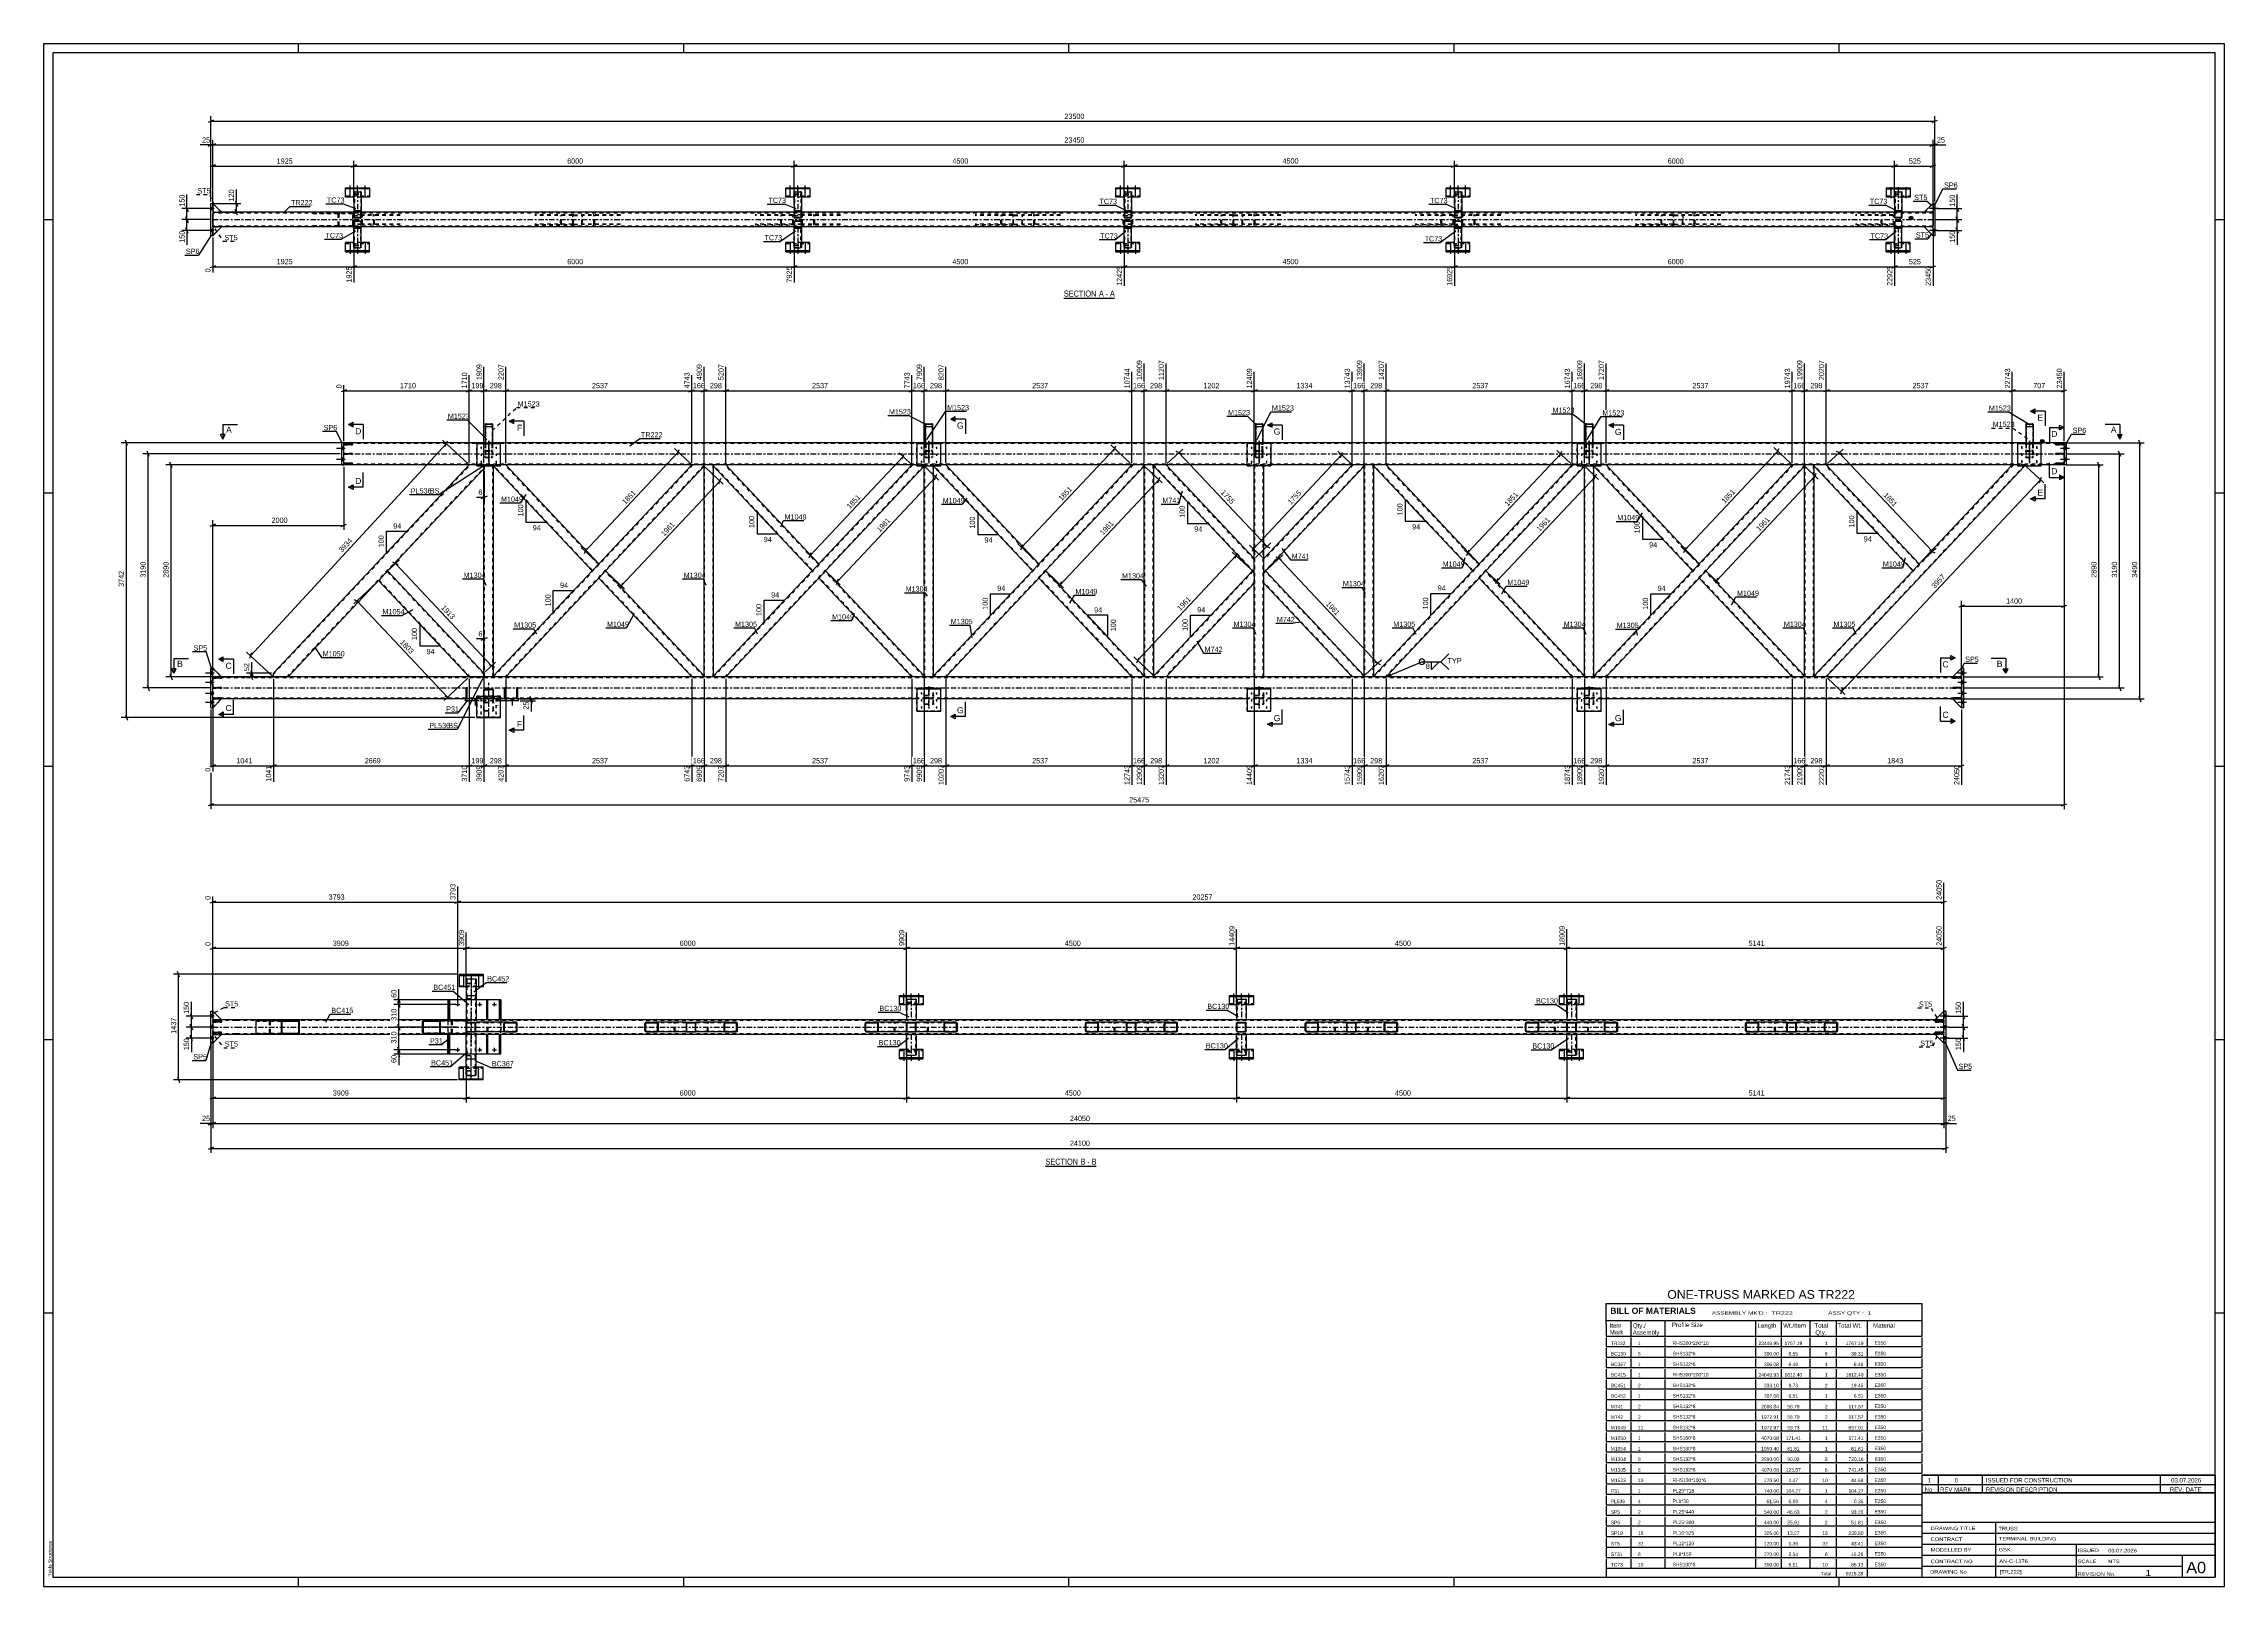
# Model space of a CAD drawing. Header units: millimetres. Extents: x -172 to 1017, y -617 to 224.
import ezdxf

# ---------------------------------------------------------------- set-up
doc = ezdxf.new("R2010")
doc.units = ezdxf.units.MM
doc.linetypes.add('DXK_LINE_DOT2', pattern=[3.9198, 1.9599, -1.9599])
doc.linetypes.add('DXK_LINE_DOT3', pattern=[5.9187, 2.979, -0.9799, 0.9799, -0.9799])
doc.styles.add('Arial', font='ARIAL.TTF', dxfattribs={"height": 0.2})
doc.styles.add('Arial Bold', font='ARIALBD.TTF', dxfattribs={"height": 0.2})
doc.styles.add('Arial Narrow', font='ARIALN.TTF', dxfattribs={"height": 0.2})

# ---------------------------------------------------------------- blocks, each defined once
blk = doc.blocks.new('Unknown-761545786-13045')
at = {"color": 2, "linetype": 'Continuous'}
blk.add_line((705.8, -463.1), (823.3, -463.1), dxfattribs=at)
at = {"color": 7, "style": 'Arial'}
blk.add_text('ONE-TRUSS MARKED AS TR222', height=4.775, dxfattribs=at).set_placement((713.1, -460.6))
blk = doc.blocks.new('Unknown-761545786-1135')
at = {"color": 5, "linetype": 'Continuous'}
for p, q in [((1016.8, 223.6), (-172.2, 223.6)), ((-172.2, 223.6), (-172.2, -617.4)), ((1011.8, 218.6), (-167.2, 218.6)), ((-167.2, 218.6), (-167.2, -612.4)), ((-33.2, 218.6), (-33.2, 223.6)), ((176.8, 218.6), (176.8, 223.6)), ((386.8, 218.6), (386.8, 223.6)), ((596.8, 218.6), (596.8, 223.6)), ((806.8, 218.6), (806.8, 223.6)), ((1011.8, -612.4), (1011.8, 218.6)), ((1016.8, -617.4), (1016.8, 223.6)), ((-167.2, 127.6), (-172.2, 127.6)), ((1016.8, 127.6), (1011.8, 127.6)), ((-167.2, -21.4), (-172.2, -21.4)), ((1016.8, -21.4), (1011.8, -21.4)), ((-167.2, -170.4), (-172.2, -170.4)), ((1016.8, -170.4), (1011.8, -170.4)), ((-167.2, -319.4), (-172.2, -319.4)), ((1016.8, -319.4), (1011.8, -319.4)), ((-167.2, -468.4), (-172.2, -468.4)), ((1016.8, -468.4), (1011.8, -468.4)), ((-172.2, -617.4), (1016.8, -617.4)), ((-167.2, -612.4), (1011.8, -612.4)), ((-33.2, -617.4), (-33.2, -612.4)), ((176.8, -617.4), (176.8, -612.4)), ((386.8, -617.4), (386.8, -612.4)), ((596.8, -617.4), (596.8, -612.4)), ((806.8, -617.4), (806.8, -612.4))]:
    blk.add_line(p, q, dxfattribs=at)
at = {"color": 174, "linetype": 'Continuous', "style": 'Arial'}
blk.add_text('Tekla Structures', height=1.91, rotation=90, dxfattribs=at).set_placement((-167.7, -611.9))
blk = doc.blocks.new('Unknown-761545786-13042')
at = {"color": 7, "linetype": 'Continuous'}
for p, q in [((851.8, -556.8), (1011.8, -556.8)), ((1011.8, -556.8), (851.8, -556.8)), ((851.8, -556.8), (851.8, -561.8)), ((860.8, -556.8), (860.8, -561.8)), ((884.8, -556.8), (884.8, -561.8)), ((981.8, -556.8), (981.8, -561.8)), ((1011.8, -556.8), (1011.8, -561.8)), ((851.8, -561.8), (1011.8, -561.8)), ((851.8, -561.8), (851.8, -566.3)), ((851.8, -561.8), (1011.8, -561.8)), ((1011.8, -566.3), (851.8, -566.3)), ((860.8, -561.8), (860.8, -566.3)), ((884.8, -561.8), (884.8, -566.3)), ((981.8, -561.8), (981.8, -566.3)), ((1011.8, -561.8), (1011.8, -566.3))]:
    blk.add_line(p, q, dxfattribs=at)
at = {"color": 7, "linetype": 'Continuous', "style": 'Arial Narrow'}
for s, height, width, p in [('1', 2.39, 1.196471, (855, -560.7)), ('0', 2.39, 1.196471, (869.8, -560.7)), ('ISSUED FOR CONSTRUCTION', 2.386, 1.196471, (886.8, -560.7)), ('03.07.2026', 2.39, 1.196471, (987.8, -560.7)), ('No', 2.39, 1.2, (853.4, -565.8)), ('REV MARK', 2.39, 1.2, (861.8, -565.8)), ('REVISION DESCRIPTION', 2.386, 1.2, (886.8, -565.8)), ('REV. DATE', 2.39, 1.2, (987.1, -565.8))]:
    blk.add_text(s, height=height, dxfattribs=dict(at, width=width)).set_placement(p)
blk = doc.blocks.new('Unknown-761545786-13043')
at = {"color": 7, "linetype": 'Continuous'}
for p, q in [((851.8, -566.3), (851.8, -612.4)), ((851.8, -566.3), (1011.8, -566.3)), ((1011.8, -566.3), (1011.8, -612.4)), ((851.8, -582.4), (1011.8, -582.4)), ((892, -582.4), (892, -612.4)), ((851.8, -588.4), (1011.8, -588.4)), ((851.8, -594.4), (1011.8, -594.4)), ((936, -594.4), (936, -612.4)), ((851.8, -600.4), (1011.8, -600.4)), ((851.8, -606.4), (993.8, -606.4)), ((994, -612.4), (994, -600.4)), ((851.8, -612.4), (1011.8, -612.4))]:
    blk.add_line(p, q, dxfattribs=at)
at = {"color": 7, "style": 'Arial Narrow'}
for s, height, width, p in [('CONTRACT', 1.91, 1.425378, (856.7, -592.6)), ('DRAWING TITLE', 1.909, 1.425378, (856.7, -586.7)), ('TRUSS', 1.91, 1.425378, (893.6, -586.8)), ('TERMINAL BUILDING', 1.909, 1.425378, (893.9, -592.3)), ('CONTRACT NO', 1.909, 1.425378, (856.7, -604.7)), ('MODELLED BY', 1.909, 1.425378, (856.7, -598.4)), ('GSK', 1.91, 1.425378, (893.7, -598.3)), ('AN-C-1376', 1.91, 1.425378, (894.1, -604.6)), ('SCALE', 1.91, 1.425378, (936.8, -604.7)), ('ISSUED', 1.91, 1.425378, (936.8, -598.7)), ('03.07.2026', 1.91, 1.425378, (953.5, -598.8)), ('A0', 6.2, 1.25, (996, -610.2)), ('DRAWING No', 1.91, 1.425378, (856.4, -610.4)), ('[TR.222]', 1.91, 1.425378, (894.3, -610.4)), ('REVISION No.', 1.909, 1.425378, (936.8, -611.6)), ('1', 3.34, 1.5, (973.7, -611.7))]:
    blk.add_text(s, height=height, dxfattribs=dict(at, width=width)).set_placement(p)
at = {"color": 7, "linetype": 'Continuous', "style": 'Arial Narrow', "width": 1.425378}
blk.add_text('NTS', height=1.91, dxfattribs=at).set_placement((953.5, -604.7))
blk = doc.blocks.new('Unknown-761545786-13044')
at = {"color": 7, "linetype": 'Continuous'}
for p, q in [((679.8, -463.1), (851.8, -463.1)), ((679.8, -474.4), (679.8, -463.1)), ((851.8, -463.1), (851.8, -474.4)), ((679.8, -472.4), (851.8, -472.4)), ((679.8, -474.4), (679.8, -479.4)), ((693.3, -472.4), (693.3, -480.9)), ((711.8, -472.4), (711.8, -480.9)), ((761.1, -472.4), (761.1, -480.9)), ((775.1, -472.4), (775.1, -480.9)), ((790.8, -472.4), (790.8, -480.9)), ((805.1, -472.4), (805.1, -480.9)), ((822.1, -472.4), (822.1, -480.9)), ((851.8, -474.4), (851.8, -480.9)), ((679.8, -479.4), (679.8, -480.9)), ((679.8, -480.9), (851.8, -480.9)), ((679.8, -481.6), (679.8, -486.6)), ((679.8, -486.6), (851.8, -486.6)), ((679.8, -487.4), (679.8, -492.4)), ((693.3, -481.6), (693.3, -486.6)), ((693.3, -487.4), (693.3, -492.4)), ((711.8, -481.6), (711.8, -486.6)), ((711.8, -487.4), (711.8, -492.4)), ((761.1, -481.6), (761.1, -486.6)), ((761.1, -487.4), (761.1, -492.4)), ((775.1, -481.6), (775.1, -486.6)), ((775.1, -487.4), (775.1, -492.4)), ((790.8, -481.6), (790.8, -486.6)), ((790.8, -487.4), (790.8, -492.4)), ((805.1, -481.6), (805.1, -486.6)), ((805.1, -487.4), (805.1, -492.4)), ((822.1, -481.6), (822.1, -486.6)), ((822.1, -487.4), (822.1, -492.4)), ((851.8, -481.6), (851.8, -486.6)), ((851.8, -487.4), (851.8, -492.4)), ((679.8, -492.4), (851.8, -492.4)), ((679.8, -493.1), (679.8, -498.1)), ((679.8, -498.1), (851.8, -498.1)), ((679.8, -498.9), (679.8, -503.9)), ((693.3, -493.1), (693.3, -498.1)), ((693.3, -498.9), (693.3, -503.9)), ((711.8, -493.1), (711.8, -498.1)), ((711.8, -498.9), (711.8, -503.9)), ((761.1, -493.1), (761.1, -498.1)), ((761.1, -498.9), (761.1, -503.9)), ((775.1, -493.1), (775.1, -498.1)), ((775.1, -498.9), (775.1, -503.9)), ((790.8, -493.1), (790.8, -498.1)), ((790.8, -498.9), (790.8, -503.9)), ((805.1, -493.1), (805.1, -498.1)), ((805.1, -498.9), (805.1, -503.9)), ((822.1, -493.1), (822.1, -498.1)), ((822.1, -498.9), (822.1, -503.9)), ((851.8, -493.1), (851.8, -498.1)), ((851.8, -498.9), (851.8, -503.9)), ((679.8, -503.9), (851.8, -503.9)), ((679.8, -504.6), (679.8, -509.6)), ((679.8, -509.6), (851.8, -509.6)), ((679.8, -510.4), (679.8, -515.4)), ((693.3, -504.6), (693.3, -509.6)), ((693.3, -510.4), (693.3, -515.4)), ((711.8, -504.6), (711.8, -509.6)), ((711.8, -510.4), (711.8, -515.4)), ((761.1, -504.6), (761.1, -509.6)), ((761.1, -510.4), (761.1, -515.4)), ((775.1, -504.6), (775.1, -509.6)), ((775.1, -510.4), (775.1, -515.4)), ((790.8, -504.6), (790.8, -509.6)), ((790.8, -510.4), (790.8, -515.4)), ((805.1, -504.6), (805.1, -509.6)), ((805.1, -510.4), (805.1, -515.4)), ((822.1, -504.6), (822.1, -509.6)), ((822.1, -510.4), (822.1, -515.4)), ((851.8, -504.6), (851.8, -509.6)), ((851.8, -510.4), (851.8, -515.4)), ((679.8, -515.4), (851.8, -515.4)), ((679.8, -516.1), (679.8, -521.1)), ((679.8, -521.1), (851.8, -521.1)), ((679.8, -521.9), (679.8, -526.9)), ((693.3, -516.1), (693.3, -521.1)), ((693.3, -521.9), (693.3, -526.9)), ((711.8, -516.1), (711.8, -521.1)), ((711.8, -521.9), (711.8, -526.9)), ((761.1, -516.1), (761.1, -521.1)), ((761.1, -521.9), (761.1, -526.9)), ((775.1, -516.1), (775.1, -521.1)), ((775.1, -521.9), (775.1, -526.9)), ((790.8, -516.1), (790.8, -521.1)), ((790.8, -521.9), (790.8, -526.9)), ((805.1, -516.1), (805.1, -521.1)), ((805.1, -521.9), (805.1, -526.9)), ((822.1, -516.1), (822.1, -521.1)), ((822.1, -521.9), (822.1, -526.9)), ((851.8, -516.1), (851.8, -521.1)), ((851.8, -521.9), (851.8, -526.9)), ((679.8, -526.9), (851.8, -526.9)), ((679.8, -527.6), (679.8, -532.6)), ((679.8, -532.6), (851.8, -532.6)), ((679.8, -533.4), (679.8, -538.4)), ((693.3, -527.6), (693.3, -532.6)), ((693.3, -533.4), (693.3, -538.4)), ((711.8, -527.6), (711.8, -532.6)), ((711.8, -533.4), (711.8, -538.4)), ((761.1, -527.6), (761.1, -532.6)), ((761.1, -533.4), (761.1, -538.4)), ((775.1, -527.6), (775.1, -532.6)), ((775.1, -533.4), (775.1, -538.4)), ((790.8, -527.6), (790.8, -532.6)), ((790.8, -533.4), (790.8, -538.4)), ((805.1, -527.6), (805.1, -532.6)), ((805.1, -533.4), (805.1, -538.4)), ((822.1, -527.6), (822.1, -532.6)), ((822.1, -533.4), (822.1, -538.4)), ((851.8, -527.6), (851.8, -532.6)), ((851.8, -533.4), (851.8, -538.4)), ((679.8, -538.4), (851.8, -538.4)), ((679.8, -539.1), (679.8, -544.1)), ((679.8, -544.1), (851.8, -544.1)), ((679.8, -544.9), (679.8, -549.9)), ((693.3, -539.1), (693.3, -544.1)), ((693.3, -544.9), (693.3, -549.9)), ((711.8, -539.1), (711.8, -544.1)), ((711.8, -544.9), (711.8, -549.9)), ((761.1, -539.1), (761.1, -544.1)), ((761.1, -544.9), (761.1, -549.9)), ((775.1, -539.1), (775.1, -544.1)), ((775.1, -544.9), (775.1, -549.9)), ((790.8, -539.1), (790.8, -544.1)), ((790.8, -544.9), (790.8, -549.9)), ((805.1, -539.1), (805.1, -544.1)), ((805.1, -544.9), (805.1, -549.9)), ((822.1, -539.1), (822.1, -544.1)), ((822.1, -544.9), (822.1, -549.9)), ((851.8, -539.1), (851.8, -544.1)), ((851.8, -544.9), (851.8, -549.9)), ((679.8, -549.9), (851.8, -549.9)), ((679.8, -550.6), (679.8, -555.6)), ((679.8, -555.6), (851.8, -555.6)), ((679.8, -556.4), (679.8, -561.4)), ((693.3, -550.6), (693.3, -555.6)), ((693.3, -556.4), (693.3, -561.4)), ((711.8, -550.6), (711.8, -555.6)), ((711.8, -556.4), (711.8, -561.4)), ((761.1, -550.6), (761.1, -555.6)), ((761.1, -556.4), (761.1, -561.4)), ((775.1, -550.6), (775.1, -555.6)), ((775.1, -556.4), (775.1, -561.4)), ((790.8, -550.6), (790.8, -555.6)), ((790.8, -556.4), (790.8, -561.4)), ((805.1, -550.6), (805.1, -555.6)), ((805.1, -556.4), (805.1, -561.4)), ((822.1, -550.6), (822.1, -555.6)), ((822.1, -556.4), (822.1, -561.4)), ((851.8, -550.6), (851.8, -555.6)), ((851.8, -556.4), (851.8, -561.4)), ((679.8, -561.4), (851.8, -561.4)), ((679.8, -562.1), (679.8, -567.1)), ((679.8, -567.1), (851.8, -567.1)), ((679.8, -567.9), (679.8, -572.9)), ((693.3, -562.1), (693.3, -567.1)), ((693.3, -567.9), (693.3, -572.9)), ((711.8, -562.1), (711.8, -567.1)), ((711.8, -567.9), (711.8, -572.9)), ((761.1, -562.1), (761.1, -567.1)), ((761.1, -567.9), (761.1, -572.9)), ((775.1, -562.1), (775.1, -567.1)), ((775.1, -567.9), (775.1, -572.9)), ((790.8, -562.1), (790.8, -567.1)), ((790.8, -567.9), (790.8, -572.9)), ((805.1, -562.1), (805.1, -567.1)), ((805.1, -567.9), (805.1, -572.9)), ((822.1, -562.1), (822.1, -567.1)), ((822.1, -567.9), (822.1, -572.9)), ((851.8, -562.1), (851.8, -567.1)), ((851.8, -567.9), (851.8, -572.9)), ((679.8, -572.9), (851.8, -572.9)), ((679.8, -573.6), (679.8, -578.6)), ((679.8, -578.6), (851.8, -578.6)), ((679.8, -579.4), (679.8, -584.4)), ((693.3, -573.6), (693.3, -578.6)), ((693.3, -579.4), (693.3, -584.4)), ((711.8, -573.6), (711.8, -578.6)), ((711.8, -579.4), (711.8, -584.4)), ((761.1, -573.6), (761.1, -578.6)), ((761.1, -579.4), (761.1, -584.4)), ((775.1, -573.6), (775.1, -578.6)), ((775.1, -579.4), (775.1, -584.4)), ((790.8, -573.6), (790.8, -578.6)), ((790.8, -579.4), (790.8, -584.4)), ((805.1, -573.6), (805.1, -578.6)), ((805.1, -579.4), (805.1, -584.4)), ((822.1, -573.6), (822.1, -578.6)), ((822.1, -579.4), (822.1, -584.4)), ((851.8, -573.6), (851.8, -578.6)), ((851.8, -579.4), (851.8, -584.4)), ((679.8, -584.4), (851.8, -584.4)), ((679.8, -585.1), (679.8, -590.1)), ((679.8, -590.1), (851.8, -590.1)), ((679.8, -590.9), (679.8, -595.9)), ((693.3, -585.1), (693.3, -590.1)), ((693.3, -590.9), (693.3, -595.9)), ((711.8, -585.1), (711.8, -590.1)), ((711.8, -590.9), (711.8, -595.9)), ((761.1, -585.1), (761.1, -590.1)), ((761.1, -590.9), (761.1, -595.9)), ((775.1, -585.1), (775.1, -590.1)), ((775.1, -590.9), (775.1, -595.9)), ((790.8, -585.1), (790.8, -590.1)), ((790.8, -590.9), (790.8, -595.9)), ((805.1, -585.1), (805.1, -590.1)), ((805.1, -590.9), (805.1, -595.9)), ((822.1, -585.1), (822.1, -590.1)), ((822.1, -590.9), (822.1, -595.9)), ((851.8, -585.1), (851.8, -590.1)), ((851.8, -590.9), (851.8, -595.9)), ((679.8, -595.9), (851.8, -595.9)), ((679.8, -596.6), (679.8, -601.6)), ((679.8, -601.6), (851.8, -601.6)), ((679.8, -602.4), (679.8, -607.4)), ((693.3, -596.6), (693.3, -601.6)), ((693.3, -602.4), (693.3, -607.4)), ((711.8, -596.6), (711.8, -601.6)), ((711.8, -602.4), (711.8, -607.4)), ((761.1, -596.6), (761.1, -601.6)), ((761.1, -602.4), (761.1, -607.4)), ((775.1, -596.6), (775.1, -601.6)), ((775.1, -602.4), (775.1, -607.4)), ((790.8, -596.6), (790.8, -601.6)), ((790.8, -602.4), (790.8, -607.4)), ((805.1, -596.6), (805.1, -601.6)), ((805.1, -602.4), (805.1, -607.4)), ((822.1, -596.6), (822.1, -601.6)), ((822.1, -602.4), (822.1, -607.4)), ((851.8, -596.6), (851.8, -601.6)), ((851.8, -602.4), (851.8, -607.4)), ((679.8, -607.4), (851.8, -607.4)), ((679.8, -607.4), (851.8, -607.4)), ((679.8, -607.4), (679.8, -612.4)), ((679.8, -612.4), (851.8, -612.4)), ((805.1, -607.4), (805.1, -612.4)), ((822.1, -607.4), (822.1, -612.4)), ((851.8, -607.4), (851.8, -612.4))]:
    blk.add_line(p, q, dxfattribs=at)
for s, height, style, p in [('Item', 2.39, 'Arial', (681.6, -476.4)), ('Qty./', 2.39, 'Arial', (694.3, -476.4)), ('Length', 2.39, 'Arial', (762.3, -476.4)), ('Wt./Item', 2.39, 'Arial', (776.3, -476.4)), ('Total', 2.39, 'Arial', (793.3, -476.4)), ('Total Wt.', 2.39, 'Arial', (805.8, -476.4)), ('Material', 2.39, 'Arial', (825.3, -476.4)), ('TR222', 1.91, 'Arial', (682.3, -485.8)), ('Assembly', 2.39, 'Arial', (694.3, -480.1)), ('1', 1.91, 'Arial', (697.1, -485.8)), ('RHS300*200*10', 1.91, 'Arial', (716, -485.7)), ('23449.95', 1.91, 'Arial', (762.8, -485.8)), ('1767.19', 1.91, 'Arial', (777, -485.8)), ('Qty.', 2.39, 'Arial', (793.8, -480.1)), ('1', 1.91, 'Arial', (799, -485.8)), ('1767.19', 1.91, 'Arial', (810.4, -485.8)), ('E350', 1.91, 'Arial', (826.1, -485.6)), ('BC130', 1.91, 'Arial', (682.3, -491.5)), ('BC367', 1.91, 'Arial', (682.3, -497.3)), ('6', 1.91, 'Arial', (697.1, -491.5)), ('1', 1.91, 'Arial', (697.1, -497.3)), ('SHS132*6', 1.91, 'Arial', (716, -491.4)), ('SHS132*6', 1.91, 'Arial', (716, -497.2)), ('300.00', 1.91, 'Arial', (765.8, -491.5)), ('306.08', 1.91, 'Arial', (765.8, -497.3)), ('6.55', 1.91, 'Arial', (779.2, -491.5)), ('6.49', 1.91, 'Arial', (779.2, -497.3)), ('6', 1.91, 'Arial', (799, -491.5)), ('1', 1.91, 'Arial', (799, -497.3)), ('39.31', 1.91, 'Arial', (813.3, -491.5)), ('6.49', 1.91, 'Arial', (814.8, -497.3)), ('E350', 1.91, 'Arial', (826.1, -491.4)), ('E350', 1.91, 'Arial', (826.1, -497.1)), ('BC415', 1.91, 'Arial', (682.3, -503)), ('BC451', 1.91, 'Arial', (682.3, -508.8)), ('1', 1.91, 'Arial', (697.1, -503)), ('2', 1.91, 'Arial', (697.1, -508.8)), ('SHS132*6', 1.91, 'Arial', (716, -508.7)), ('RHS300*200*10', 1.91, 'Arial', (716, -502.9)), ('24049.93', 1.91, 'Arial', (762.8, -503)), ('333.10', 1.91, 'Arial', (765.8, -508.8)), ('1812.40', 1.91, 'Arial', (777, -503)), ('9.73', 1.91, 'Arial', (779.2, -508.8)), ('1', 1.91, 'Arial', (799, -503)), ('2', 1.91, 'Arial', (799, -508.8)), ('1812.40', 1.91, 'Arial', (810.4, -503)), ('19.45', 1.91, 'Arial', (813.3, -508.8)), ('E350', 1.91, 'Arial', (826.1, -502.9)), ('E350', 1.91, 'Arial', (826.1, -508.6)), ('BC452', 1.91, 'Arial', (682.3, -514.5)), ('M741', 1.91, 'Arial', (682.3, -520.3)), ('1', 1.91, 'Arial', (697.1, -514.5)), ('2', 1.91, 'Arial', (697.1, -520.3)), ('SHS132*6', 1.91, 'Arial', (716, -514.4)), ('SHS132*8', 1.91, 'Arial', (716, -520.2)), ('2008.84', 1.91, 'Arial', (764.3, -520.3)), ('307.08', 1.91, 'Arial', (765.8, -514.5)), ('58.79', 1.91, 'Arial', (778.5, -520.3)), ('6.51', 1.91, 'Arial', (779.2, -514.5)), ('1', 1.91, 'Arial', (799, -514.5)), ('2', 1.91, 'Arial', (799, -520.3)), ('117.57', 1.91, 'Arial', (811.9, -520.3)), ('6.51', 1.91, 'Arial', (814.8, -514.5)), ('E350', 1.91, 'Arial', (826.1, -514.4)), ('E350', 1.91, 'Arial', (826.1, -520.1)), ('M742', 1.91, 'Arial', (682.3, -526)), ('M1049', 1.91, 'Arial', (682.3, -531.8)), ('2', 1.91, 'Arial', (697.1, -526)), ('11', 1.91, 'Arial', (697.1, -531.8)), ('SHS132*8', 1.91, 'Arial', (716, -525.9)), ('SHS132*8', 1.91, 'Arial', (716, -531.7)), ('1972.91', 1.91, 'Arial', (764.3, -526)), ('1972.97', 1.91, 'Arial', (764.3, -531.8)), ('58.79', 1.91, 'Arial', (778.5, -526)), ('59.73', 1.91, 'Arial', (778.5, -531.8)), ('11', 1.91, 'Arial', (797.6, -531.8)), ('2', 1.91, 'Arial', (799, -526)), ('657.01', 1.91, 'Arial', (811.9, -531.8)), ('117.57', 1.91, 'Arial', (811.9, -526)), ('E350', 1.91, 'Arial', (826.1, -525.9)), ('E350', 1.91, 'Arial', (826.1, -531.6)), ('M1050', 1.91, 'Arial', (682.3, -537.5)), ('M1054', 1.91, 'Arial', (682.3, -543.3)), ('1', 1.91, 'Arial', (697.1, -537.5)), ('1', 1.91, 'Arial', (697.1, -543.3)), ('SHS180*8', 1.91, 'Arial', (716, -537.4)), ('SHS180*8', 1.91, 'Arial', (716, -543.2)), ('4070.08', 1.91, 'Arial', (764.3, -537.5)), ('1950.40', 1.91, 'Arial', (764.3, -543.3)), ('171.41', 1.91, 'Arial', (777.7, -537.5)), ('81.81', 1.91, 'Arial', (778.5, -543.3)), ('1', 1.91, 'Arial', (799, -537.5)), ('1', 1.91, 'Arial', (799, -543.3)), ('171.41', 1.91, 'Arial', (811.9, -537.5)), ('81.81', 1.91, 'Arial', (813.3, -543.3)), ('E350', 1.91, 'Arial', (826.1, -537.4)), ('E350', 1.91, 'Arial', (826.1, -543.1)), ('E350', 1.91, 'Arial', (826.1, -548.9)), ('M1304', 1.91, 'Arial', (682.3, -549)), ('M1305', 1.91, 'Arial', (682.3, -554.8)), ('M1523', 1.91, 'Arial', (682.3, -560.5)), ('8', 1.91, 'Arial', (697.1, -549)), ('6', 1.91, 'Arial', (697.1, -554.8)), ('10', 1.91, 'Arial', (697.1, -560.5)), ('SHS132*8', 1.91, 'Arial', (716, -548.9)), ('SHS132*8', 1.91, 'Arial', (716, -554.7)), ('RHS100*100*6', 1.91, 'Arial', (716, -560.4)), ('4070.08', 1.91, 'Arial', (764.3, -554.8)), ('2890.00', 1.91, 'Arial', (764.3, -549)), ('270.50', 1.91, 'Arial', (765.8, -560.5)), ('123.57', 1.91, 'Arial', (777.7, -554.8)), ('90.02', 1.91, 'Arial', (778.5, -549)), ('4.47', 1.91, 'Arial', (779.2, -560.5)), ('10', 1.91, 'Arial', (797.6, -560.5)), ('8', 1.91, 'Arial', (799, -549)), ('6', 1.91, 'Arial', (799, -554.8)), ('720.16', 1.91, 'Arial', (811.9, -549)), ('741.45', 1.91, 'Arial', (811.9, -554.8)), ('44.68', 1.91, 'Arial', (813.3, -560.5)), ('E350', 1.91, 'Arial', (826.1, -554.6)), ('E350', 1.91, 'Arial', (826.1, -560.4)), ('P31', 1.91, 'Arial', (682.3, -566.3)), ('PL536', 1.91, 'Arial', (682.3, -572)), ('4', 1.91, 'Arial', (697.1, -572)), ('1', 1.91, 'Arial', (697.1, -566.3)), ('PL25*718', 1.91, 'Arial', (716, -566.2)), ('PL6*30', 1.91, 'Arial', (716, -571.9)), ('740.00', 1.91, 'Arial', (765.8, -566.3)), ('61.56', 1.91, 'Arial', (767.2, -572)), ('104.27', 1.91, 'Arial', (777.7, -566.3)), ('0.09', 1.91, 'Arial', (779.2, -572)), ('4', 1.91, 'Arial', (799, -572)), ('1', 1.91, 'Arial', (799, -566.3)), ('104.27', 1.91, 'Arial', (811.9, -566.3)), ('0.35', 1.91, 'Arial', (814.8, -572)), ('E350', 1.91, 'Arial', (826.1, -566.1)), ('E350', 1.91, 'Arial', (826.1, -571.9)), ('SP5', 1.91, 'Arial', (682.3, -577.8)), ('SP6', 1.91, 'Arial', (682.3, -583.5)), ('2', 1.91, 'Arial', (697.1, -577.8)), ('2', 1.91, 'Arial', (697.1, -583.5)), ('PL25*440', 1.91, 'Arial', (716, -577.7)), ('PL25*300', 1.91, 'Arial', (716, -583.4)), ('440.00', 1.91, 'Arial', (765.8, -583.5)), ('540.00', 1.91, 'Arial', (765.8, -577.8)), ('46.63', 1.91, 'Arial', (778.5, -577.8)), ('25.91', 1.91, 'Arial', (778.5, -583.5)), ('2', 1.91, 'Arial', (799, -577.8)), ('2', 1.91, 'Arial', (799, -583.5)), ('93.26', 1.91, 'Arial', (813.3, -577.8)), ('51.81', 1.91, 'Arial', (813.3, -583.5)), ('E350', 1.91, 'Arial', (826.1, -577.6)), ('E350', 1.91, 'Arial', (826.1, -583.4)), ('SP19', 1.91, 'Arial', (682.3, -589.3)), ('ST5', 1.91, 'Arial', (682.3, -595)), ('32', 1.91, 'Arial', (697.1, -595)), ('18', 1.91, 'Arial', (697.1, -589.3)), ('PL16*325', 1.91, 'Arial', (716, -589.2)), ('PL12*120', 1.91, 'Arial', (716, -594.9)), ('325.00', 1.91, 'Arial', (765.8, -589.3)), ('120.00', 1.91, 'Arial', (765.8, -595)), ('13.27', 1.91, 'Arial', (778.5, -589.3)), ('1.36', 1.91, 'Arial', (779.2, -595)), ('32', 1.91, 'Arial', (797.6, -595)), ('18', 1.91, 'Arial', (797.6, -589.3)), ('238.80', 1.91, 'Arial', (811.9, -589.3)), ('43.41', 1.91, 'Arial', (813.3, -595)), ('E350', 1.91, 'Arial', (826.1, -589.1)), ('E350', 1.91, 'Arial', (826.1, -594.9)), ('ST31', 1.91, 'Arial', (682.3, -600.8)), ('TC73', 1.91, 'Arial', (682.3, -606.5)), ('6', 1.91, 'Arial', (697.1, -600.8)), ('10', 1.91, 'Arial', (697.1, -606.5)), ('SHS100*8', 1.91, 'Arial', (716, -606.4)), ('PL8*150', 1.91, 'Arial', (716, -600.7)), ('270.00', 1.91, 'Arial', (765.8, -600.8)), ('300.00', 1.91, 'Arial', (765.8, -606.5)), ('2.54', 1.91, 'Arial', (779.2, -600.8)), ('6.51', 1.91, 'Arial', (779.2, -606.5)), ('10', 1.91, 'Arial', (797.6, -606.5)), ('6', 1.91, 'Arial', (799, -600.8)), ('15.26', 1.91, 'Arial', (813.3, -600.8)), ('65.13', 1.91, 'Arial', (813.3, -606.5)), ('E350', 1.91, 'Arial', (826.1, -600.6)), ('E350', 1.91, 'Arial', (826.1, -606.4)), ('Total', 1.91, 'Arial Narrow', (796.7, -611.4)), ('6915.28', 1.91, 'Arial', (810.3, -611.4))]:
    blk.add_text(s, height=height, dxfattribs=dict(at, style=style)).set_placement(p)
at = {"color": 7}
for s, height, style, p in [('BILL OF MATERIALS', 3.34, 'Arial Bold', (682, -468.8)), ('Profile Size', 2.388, 'Arial', (715.6, -476)), ('Mark', 2.39, 'Arial', (681.7, -479.9))]:
    blk.add_text(s, height=height, dxfattribs=dict(at, style=style)).set_placement(p)
at = {"color": 7, "linetype": 'Continuous', "style": 'Arial Narrow'}
for s, height, width, p in [("ASSEMBLY MK'D :", 1.909, 1.6, (737.3, -469.3)), ('TR222', 1.91, 1.794707, (769.8, -469.3)), ('ASSY QTY :', 1.91, 1.6, (800.8, -469.3)), ('1', 1.91, 1.794707, (822.3, -469.3))]:
    blk.add_text(s, height=height, dxfattribs=dict(at, width=width)).set_placement(p)
blk = doc.blocks.new('Unknown-761545786-12 - 3568')
at = {"color": 6, "linetype": 'Continuous'}
blk.add_line((384.1, 84.9), (411.7, 84.9), dxfattribs=at)
at = {"color": 0, "linetype": 'Continuous'}
blk.add_wipeout([(402.2, 85.7), (402.2, 89.2), (384.1, 89.2), (384.1, 85.7)], dxfattribs=at)
blk.add_wipeout([(405.8, 85.7), (405.8, 89.2), (403.2, 89.2), (403.2, 85.7)], dxfattribs=at)
at = {"color": 7, "linetype": 'Continuous', "style": 'Arial Narrow'}
blk.add_text('SECTION ', height=3.34, dxfattribs=at).set_placement((384.1, 85.7))
at = {"color": 0, "linetype": 'Continuous'}
blk.add_wipeout([(408.1, 85.7), (408.1, 89.2), (406.8, 89.2), (406.8, 85.7)], dxfattribs=at)
blk.add_wipeout([(411.7, 85.7), (411.7, 89.2), (409.2, 89.2), (409.2, 85.7)], dxfattribs=at)
at = {"color": 7, "linetype": 'Continuous', "style": 'Arial Narrow'}
for s, p in [('A', (403.2, 85.7)), ('-', (406.8, 85.7)), ('A', (409.2, 85.7))]:
    blk.add_text(s, height=3.34, dxfattribs=at).set_placement(p)
blk = doc.blocks.new('Unknown-761545786-13 - 4156')
at = {"color": 6, "linetype": 'Continuous'}
blk.add_line((374.1, -388.2), (401.7, -388.2), dxfattribs=at)
at = {"color": 0, "linetype": 'Continuous'}
blk.add_wipeout([(392.2, -387.5), (392.2, -384), (374.1, -384), (374.1, -387.5)], dxfattribs=at)
blk.add_wipeout([(395.8, -387.5), (395.8, -384), (393.2, -384), (393.2, -387.5)], dxfattribs=at)
at = {"color": 7, "linetype": 'Continuous', "style": 'Arial Narrow'}
blk.add_text('SECTION ', height=3.34, dxfattribs=at).set_placement((374.1, -387.5))
at = {"color": 0, "linetype": 'Continuous'}
blk.add_wipeout([(398.1, -387.5), (398.1, -384), (396.8, -384), (396.8, -387.5)], dxfattribs=at)
blk.add_wipeout([(401.7, -387.5), (401.7, -384), (399.2, -384), (399.2, -387.5)], dxfattribs=at)
at = {"color": 7, "linetype": 'Continuous', "style": 'Arial Narrow'}
for s, p in [('B', (393.2, -387.5)), ('-', (396.8, -387.5)), ('B', (399.2, -387.5))]:
    blk.add_text(s, height=3.34, dxfattribs=at).set_placement(p)
blk = doc.blocks.new('Part-761545786-1456 - 1372')
at = {"color": 7, "linetype": 'DXK_LINE_DOT2'}
for p, q in [((497, 6), (484, 6)), ((484, 6), (484, 5.7)), ((484, -6), (484, 6)), ((497, 5.7), (484, 5.7)), ((484, 5.7), (484, -6.5)), ((497, 5.7), (497, 6)), ((497, 6), (497, -6.3)), ((497, -6.5), (497, 5.7)), ((484, -6.3), (497, -6.3)), ((484, -6.5), (497, -6.5)), ((497, -6.3), (497, -6.5))]:
    blk.add_line(p, q, dxfattribs=at)
at = {"color": 2, "linetype": 'Continuous'}
for p, q in [((484, -6.3), (484, -6)), ((484, -6.3), (484, -6.3)), ((484, -6.5), (484, -6.3)), ((484, -6.5), (484, -6.5))]:
    blk.add_line(p, q, dxfattribs=at)
blk = doc.blocks.new('Part-761545786-1537 - 1372')
at = {"color": 2, "linetype": 'Continuous'}
for p, q in [((667.9, -127.9), (667.9, -127.7)), ((668.2, -127.5), (668.3, -127.4)), ((668.3, -127.4), (672.7, -127.4)), ((672.7, -127.4), (672.8, -127.5)), ((673.1, -127.7), (673.1, -127.9))]:
    blk.add_line(p, q, dxfattribs=at)
at = {"color": 7, "linetype": 'DXK_LINE_DOT2'}
for p, q in [((667.9, -136), (667.9, -127.9)), ((667.9, -127.9), (667.9, -127.9)), ((668.2, -127.8), (668.1, -127.8)), ((668.1, -127.8), (668.1, -127.9)), ((668.1, -136), (668.1, -127.9)), ((668.3, -127.7), (668.2, -127.7)), ((668.2, -127.7), (668.2, -127.8)), ((668.3, -127.7), (672.7, -127.7)), ((672.8, -127.7), (672.7, -127.7)), ((672.8, -127.8), (672.8, -127.7)), ((672.9, -127.8), (672.8, -127.8)), ((672.9, -127.9), (672.9, -127.8)), ((672.9, -136), (672.9, -127.9)), ((673.1, -136), (673.1, -127.9)), ((673.1, -127.9), (673.1, -127.9)), ((668, -131.7), (667.9, -131.8)), ((667.9, -131.8), (667.9, -132)), ((667.9, -132.7), (667.9, -132.5)), ((667.9, -136), (667.9, -136.2)), ((667.9, -136.2), (668, -136.4)), ((668.2, -131.6), (668, -131.7)), ((668, -136.4), (668.2, -136.5)), ((668.1, -131.9), (668.2, -131.8)), ((668.1, -132), (668.1, -131.9)), ((668.1, -132.5), (668.1, -132.6)), ((668.1, -132.6), (668.2, -132.7)), ((668.1, -136.1), (668.1, -136)), ((668.2, -136.2), (668.1, -136.1)), ((668.3, -131.5), (668.2, -131.6)), ((668.2, -131.8), (668.2, -131.8)), ((668.2, -131.8), (668.3, -131.8)), ((668.2, -132.7), (668.2, -132.8)), ((668.2, -132.8), (668.3, -132.8)), ((668.3, -133.1), (668.2, -133)), ((668.2, -136.3), (668.2, -136.2)), ((668.3, -136.3), (668.2, -136.3)), ((668.2, -136.5), (668.3, -136.5)), ((668.3, -131.5), (672.7, -131.5)), ((668.3, -131.8), (672.7, -131.8)), ((668.3, -132.8), (672.7, -132.8)), ((668.3, -133.1), (672.7, -133.1)), ((668.3, -136.3), (672.7, -136.3)), ((668.3, -136.5), (672.7, -136.5)), ((672.8, -131.6), (672.7, -131.5)), ((672.7, -131.8), (672.8, -131.8)), ((672.7, -132.8), (672.8, -132.8)), ((672.8, -133), (672.7, -133.1)), ((672.8, -136.3), (672.7, -136.3)), ((672.7, -136.5), (672.8, -136.5)), ((673, -131.7), (672.8, -131.6)), ((672.8, -131.8), (672.8, -131.8)), ((672.8, -131.8), (672.9, -131.9)), ((672.8, -132.7), (672.9, -132.6)), ((672.8, -132.8), (672.8, -132.7)), ((672.9, -136.1), (672.8, -136.2)), ((672.8, -136.2), (672.8, -136.3)), ((672.8, -136.5), (673, -136.4)), ((672.9, -131.9), (672.9, -132)), ((672.9, -132.6), (672.9, -132.5)), ((672.9, -136), (672.9, -136.1)), ((673.1, -131.8), (673, -131.7)), ((673, -136.4), (673.1, -136.2)), ((673.1, -132), (673.1, -131.8)), ((673.1, -132.5), (673.1, -132.7)), ((673.1, -136.2), (673.1, -136))]:
    blk.add_line(p, q, dxfattribs=at)
at = {"color": 7, "linetype": 'DXK_LINE_DOT3'}
blk.add_line((670.5, -126.8), (670.5, -137.4), dxfattribs=at)
at = {"color": 2, "linetype": 'Continuous'}
for centre, start, end in [((668.4, -127.9), 114.32, 159.2417), ((672.6, -127.9), 20.7583, 65.68)]:
    blk.add_arc(centre, 0.496, start, end, dxfattribs=at)
at = {"color": 7, "linetype": 'DXK_LINE_DOT2'}
for centre, start, end in [((668.4, -132.6), 200.7583, 245.68), ((672.6, -132.6), 294.32, 339.2417)]:
    blk.add_arc(centre, 0.496, start, end, dxfattribs=at)
blk = doc.blocks.new('Part-761545786-1601 - 1372')
at = {"color": 7, "linetype": 'DXK_LINE_DOT2'}
for p, q in [((929.5, -5), (924.7, -5)), ((924.7, -5), (924.7, -5.5)), ((924.7, -5.5), (929.5, -5.5)), ((928.9, -5.5), (928.9, -5)), ((929.5, -5.5), (929.5, -5))]:
    blk.add_line(p, q, dxfattribs=at)
blk = doc.blocks.new('Part-761545786-1520 - 1372')
at = {"color": 7, "linetype": 'DXK_LINE_DOT2'}
for p, q in [((73.1, -6), (67.9, -6)), ((67.9, -8.5), (67.9, -6)), ((68.2, -121.6), (68.2, -6)), ((72.8, -121.6), (72.8, -6)), ((73.1, -6.7), (73.1, -6)), ((67.9, -121.6), (67.9, -119.1)), ((73.1, -121.6), (67.9, -121.6)), ((73.1, -121.6), (73.1, -120.9))]:
    blk.add_line(p, q, dxfattribs=at)
at = {"color": 2, "linetype": 'Continuous'}
for p, q in [((67.9, -119.1), (67.9, -8.5)), ((73.1, -120.9), (73.1, -6.7))]:
    blk.add_line(p, q, dxfattribs=at)
blk = doc.blocks.new('Bolt-761545786-1384 - 1372')
at = {"color": 1, "linetype": 'DXK_LINE_DOT2'}
for p, q in [((66.4, 3.9), (66.4, 2.7)), ((66.4, 0), (66.4, -1.1)), ((70.5, 3.9), (70.5, 2.7)), ((74.6, 3.9), (74.6, 2.7)), ((74.6, 0), (74.6, -1.1)), ((66.4, -3.8), (66.4, -5)), ((70.5, -3.8), (70.5, -5)), ((74.6, -3.8), (74.6, -5))]:
    blk.add_line(p, q, dxfattribs=at)
blk = doc.blocks.new('Bolt-761545786-1375 - 1372')
at = {"linetype": 'Continuous'}
for points in [[(66.4, 3.9), (66.5, 3.9), (66.6, 3.9), (66.7, 3.8), (66.7, 3.8), (66.8, 3.7), (66.8, 3.6), (66.8, 3.5), (66.8, 3.4), (66.8, 3.3), (66.8, 3.3), (66.7, 3.2), (66.7, 3.1), (66.6, 3.1), (66.5, 3.1), (66.4, 3.1), (66.3, 3.1), (66.2, 3.1), (66.2, 3.1), (66.1, 3.2), (66, 3.3), (66, 3.3), (66, 3.4), (66, 3.5), (66, 3.6), (66, 3.7), (66.1, 3.8), (66.2, 3.8), (66.2, 3.9), (66.3, 3.9)], [(66.4, 0), (66.5, 0), (66.6, 0), (66.7, 0), (66.7, -0.1), (66.8, -0.2), (66.8, -0.2), (66.8, -0.3), (66.8, -0.4), (66.8, -0.5), (66.8, -0.6), (66.7, -0.7), (66.7, -0.7), (66.6, -0.8), (66.5, -0.8), (66.4, -0.8), (66.3, -0.8), (66.2, -0.8), (66.2, -0.7), (66.1, -0.7), (66, -0.6), (66, -0.5), (66, -0.4), (66, -0.3), (66, -0.2), (66, -0.2), (66.1, -0.1), (66.2, 0), (66.2, 0), (66.3, 0)], [(70.5, 3.9), (70.6, 3.9), (70.7, 3.9), (70.8, 3.8), (70.8, 3.8), (70.9, 3.7), (70.9, 3.6), (70.9, 3.5), (70.9, 3.4), (70.9, 3.3), (70.9, 3.3), (70.8, 3.2), (70.8, 3.1), (70.7, 3.1), (70.6, 3.1), (70.5, 3.1), (70.4, 3.1), (70.3, 3.1), (70.3, 3.1), (70.2, 3.2), (70.1, 3.3), (70.1, 3.3), (70.1, 3.4), (70.1, 3.5), (70.1, 3.6), (70.1, 3.7), (70.2, 3.8), (70.3, 3.8), (70.3, 3.9), (70.4, 3.9)], [(74.6, 3.9), (74.7, 3.9), (74.8, 3.9), (74.9, 3.8), (74.9, 3.8), (75, 3.7), (75, 3.6), (75, 3.5), (75, 3.4), (75, 3.3), (75, 3.3), (74.9, 3.2), (74.9, 3.1), (74.8, 3.1), (74.7, 3.1), (74.6, 3.1), (74.5, 3.1), (74.4, 3.1), (74.4, 3.1), (74.3, 3.2), (74.2, 3.3), (74.2, 3.3), (74.2, 3.4), (74.2, 3.5), (74.2, 3.6), (74.2, 3.7), (74.3, 3.8), (74.4, 3.8), (74.4, 3.9), (74.5, 3.9)], [(74.6, 0), (74.7, 0), (74.8, 0), (74.9, 0), (74.9, -0.1), (75, -0.2), (75, -0.2), (75, -0.3), (75, -0.4), (75, -0.5), (75, -0.6), (74.9, -0.7), (74.9, -0.7), (74.8, -0.8), (74.7, -0.8), (74.6, -0.8), (74.5, -0.8), (74.4, -0.8), (74.4, -0.7), (74.3, -0.7), (74.2, -0.6), (74.2, -0.5), (74.2, -0.4), (74.2, -0.3), (74.2, -0.2), (74.2, -0.2), (74.3, -0.1), (74.4, 0), (74.4, 0), (74.5, 0)], [(66.4, -3.8), (66.5, -3.8), (66.6, -3.9), (66.7, -3.9), (66.7, -4), (66.8, -4), (66.8, -4.1), (66.8, -4.2), (66.8, -4.3), (66.8, -4.4), (66.8, -4.4), (66.7, -4.5), (66.7, -4.6), (66.6, -4.6), (66.5, -4.6), (66.4, -4.6), (66.3, -4.6), (66.2, -4.6), (66.2, -4.6), (66.1, -4.5), (66, -4.4), (66, -4.4), (66, -4.3), (66, -4.2), (66, -4.1), (66, -4), (66.1, -4), (66.2, -3.9), (66.2, -3.9), (66.3, -3.8)], [(70.5, -3.8), (70.6, -3.8), (70.7, -3.9), (70.8, -3.9), (70.8, -4), (70.9, -4), (70.9, -4.1), (70.9, -4.2), (70.9, -4.3), (70.9, -4.4), (70.9, -4.4), (70.8, -4.5), (70.8, -4.6), (70.7, -4.6), (70.6, -4.6), (70.5, -4.6), (70.4, -4.6), (70.3, -4.6), (70.3, -4.6), (70.2, -4.5), (70.1, -4.4), (70.1, -4.4), (70.1, -4.3), (70.1, -4.2), (70.1, -4.1), (70.1, -4), (70.2, -4), (70.3, -3.9), (70.3, -3.9), (70.4, -3.8)], [(74.6, -3.8), (74.7, -3.8), (74.8, -3.9), (74.9, -3.9), (74.9, -4), (75, -4), (75, -4.1), (75, -4.2), (75, -4.3), (75, -4.4), (75, -4.4), (74.9, -4.5), (74.9, -4.6), (74.8, -4.6), (74.7, -4.6), (74.6, -4.6), (74.5, -4.6), (74.4, -4.6), (74.4, -4.6), (74.3, -4.5), (74.2, -4.4), (74.2, -4.4), (74.2, -4.3), (74.2, -4.2), (74.2, -4.1), (74.2, -4), (74.3, -4), (74.4, -3.9), (74.4, -3.9), (74.5, -3.8)]]:
    blk.add_hatch(color=1, dxfattribs=at).paths.add_polyline_path(points)
at = {"color": 1, "linetype": 'Continuous'}
for p, q in [((66.4, 3.9), (66.4, 2.7)), ((66.4, 0), (66.4, -1.1)), ((70.5, 3.9), (70.5, 2.7)), ((74.6, 3.9), (74.6, 2.7)), ((74.6, 0), (74.6, -1.1)), ((66.4, -3.8), (66.4, -5)), ((70.5, -3.8), (70.5, -5)), ((74.6, -3.8), (74.6, -5))]:
    blk.add_line(p, q, dxfattribs=at)
blk = doc.blocks.new('Bolt-761545786-1394 - 1372')
at = {"linetype": 'Continuous'}
for points in [[(-9.5, 3.7), (-9.5, 2.3), (-8.5, 2.3), (-8.5, 3.7)], [(-9.5, 3.7), (-9.5, 2.3), (-8.5, 2.3), (-8.5, 3.7)], [(-9.5, -2.3), (-9.5, -3.7), (-8.5, -3.7), (-8.5, -2.3)], [(-9.5, -2.3), (-9.5, -3.7), (-8.5, -3.7), (-8.5, -2.3)]]:
    blk.add_hatch(color=1, dxfattribs=at).paths.add_polyline_path(points)
at = {"color": 1, "linetype": 'Continuous'}
for p, q in [((-7.7, 3), (-12.5, 3)), ((-7.7, 3), (-12.5, 3)), ((-8.5, 3.7), (-9.5, 3.7)), ((-8.5, 3.7), (-9.5, 3.7)), ((-8.5, 2.3), (-9.5, 2.3)), ((-8.5, 2.3), (-9.5, 2.3)), ((-7.7, -3), (-12.5, -3)), ((-7.7, -3), (-12.5, -3)), ((-8.5, -2.3), (-9.5, -2.3)), ((-8.5, -2.3), (-9.5, -2.3)), ((-8.5, -3.7), (-9.5, -3.7)), ((-8.5, -3.7), (-9.5, -3.7))]:
    blk.add_line(p, q, dxfattribs=at)
blk = doc.blocks.new('Part-761545786-1639 - 1372')
at = {"color": 2, "linetype": 'Continuous'}
for p, q in [((64, -132), (77, -132)), ((64, -143.7), (64, -132)), ((64, -132.3), (77, -132.3)), ((77, -143.7), (77, -132)), ((77, -143.7), (64, -143.7))]:
    blk.add_line(p, q, dxfattribs=at)
at = {"color": 7, "linetype": 'DXK_LINE_DOT2'}
blk.add_line((64, -143.4), (77, -143.4), dxfattribs=at)
blk = doc.blocks.new('Part-761545786-1442 - 1372')
at = {"color": 7, "linetype": 'DXK_LINE_DOT2'}
for p, q in [((484, -140.3), (484, -127.9)), ((497, -127.9), (484, -127.9)), ((484, -128.1), (497, -128.1)), ((497, -140.3), (497, -127.9)), ((484, -140.1), (497, -140.1)), ((497, -140.3), (484, -140.3))]:
    blk.add_line(p, q, dxfattribs=at)
blk = doc.blocks.new('Part-761545786-1378 - 1372')
at = {"color": 2, "linetype": 'Continuous'}
for p, q in [((77, 5.9), (64, 5.9)), ((64, 5.9), (64, -6.5)), ((64, 5.7), (77, 5.7)), ((77, -6.5), (77, 5.9)), ((64, -6.5), (77, -6.5))]:
    blk.add_line(p, q, dxfattribs=at)
at = {"color": 7, "linetype": 'DXK_LINE_DOT2'}
blk.add_line((64, -6.3), (77, -6.3), dxfattribs=at)
blk = doc.blocks.new('Part-761545786-1515 - 1372')
at = {"color": 7, "linetype": 'DXK_LINE_DOT2'}
for p, q in [((553.1, -6), (547.9, -6)), ((547.9, -6.7), (547.9, -6)), ((548.2, -121.6), (548.2, -6)), ((552.8, -121.6), (552.8, -6)), ((553.1, -6.7), (553.1, -6)), ((547.9, -121.6), (547.9, -120.9)), ((553.1, -121.6), (547.9, -121.6)), ((553.1, -121.6), (553.1, -120.9))]:
    blk.add_line(p, q, dxfattribs=at)
at = {"color": 2, "linetype": 'Continuous'}
for p, q in [((547.9, -120.9), (547.9, -6.7)), ((553.1, -120.9), (553.1, -6.7))]:
    blk.add_line(p, q, dxfattribs=at)
blk = doc.blocks.new('Part-761545786-1387 - 1372')
at = {"color": 7, "linetype": 'DXK_LINE_DOT2'}
for p, q in [((64, -6.5), (64, 5.9)), ((64, 5.9), (77, 5.9)), ((64, 5.7), (77, 5.7)), ((77, -6.5), (77, 5.9)), ((77, -6.3), (64, -6.3)), ((77, -6.5), (64, -6.5))]:
    blk.add_line(p, q, dxfattribs=at)
blk = doc.blocks.new('Part-761545786-1967 - 1372')
at = {"color": 7, "linetype": 'DXK_LINE_DOT2'}
for p, q in [((308.5, 5.1), (308.5, 5.4)), ((308.5, 5.1), (308.5, -1.4)), ((308.5, 2), (308.5, 2.2)), ((308.7, 1.5), (308.5, 1.3)), ((308.5, 1.3), (308.5, 1.1)), ((308.9, 1.7), (308.7, 1.5)), ((308.8, 5.3), (308.8, 5.1)), ((308.8, 5.1), (308.8, -1.4)), ((308.8, 2.2), (308.8, 2.1)), ((308.8, 1.2), (308.9, 1.3)), ((308.8, 1.1), (308.8, 1.2)), ((308.9, 5.8), (309.1, 5.8)), ((309.1, 1.7), (308.9, 1.7)), ((309.1, 1.6), (308.9, 1.6)), ((308.9, 1.3), (309, 1.4)), ((309.1, 5.5), (309, 5.5)), ((309, 1.9), (309.1, 1.9)), ((309, 1.4), (309.1, 1.4)), ((309.1, 5.8), (311.9, 5.8)), ((309.1, 5.5), (311.9, 5.5)), ((309.1, 1.9), (311.9, 1.9)), ((309.1, 1.7), (311.9, 1.7)), ((309.1, 1.6), (311.9, 1.6)), ((309.1, 1.4), (311.9, 1.4)), ((311.9, 5.8), (312.1, 5.8)), ((312, 5.5), (311.9, 5.5)), ((311.9, 1.9), (312, 1.9)), ((312.1, 1.7), (311.9, 1.7)), ((312.1, 1.6), (311.9, 1.6)), ((311.9, 1.4), (312, 1.4)), ((312, 1.4), (312.1, 1.3)), ((312.3, 1.5), (312.1, 1.7)), ((312.1, 1.3), (312.2, 1.2)), ((312.2, 5.1), (312.2, 5.3)), ((312.2, 5.1), (312.2, -1.4)), ((312.2, 2.1), (312.2, 2.2)), ((312.2, 1.2), (312.2, 1.1)), ((312.5, 1.3), (312.3, 1.5)), ((312.5, 5.4), (312.5, 5.1)), ((312.5, 5.1), (312.5, -1.4)), ((312.5, 2.2), (312.5, 2)), ((312.5, 1.1), (312.5, 1.3)), ((308.5, -1.4), (308.5, -1.7)), ((308.5, -1.7), (308.7, -1.9)), ((308.7, -1.9), (308.9, -2)), ((308.8, -1.6), (308.8, -1.4)), ((308.9, -1.6), (308.8, -1.6)), ((309, -1.7), (308.9, -1.6)), ((308.9, -2), (309.1, -2)), ((309.1, -1.7), (309, -1.7)), ((309.1, -1.7), (311.9, -1.7)), ((309.1, -2), (311.9, -2)), ((312, -1.7), (311.9, -1.7)), ((311.9, -2), (312.1, -2)), ((312.1, -1.6), (312, -1.7)), ((312.2, -1.6), (312.1, -1.6)), ((312.1, -2), (312.3, -1.9)), ((312.2, -1.4), (312.2, -1.6)), ((312.3, -1.9), (312.5, -1.7)), ((312.5, -1.7), (312.5, -1.4))]:
    blk.add_line(p, q, dxfattribs=at)
at = {"color": 7, "linetype": 'DXK_LINE_DOT3'}
blk.add_line((310.5, 7.1), (310.5, -3.6), dxfattribs=at)
at = {"color": 7, "linetype": 'DXK_LINE_DOT2'}
for centre, radius, start, end in [((309.2, 5.2), 0.662, 114.32, 159.2417), ((309.2, 2.2), 0.662, 200.7583, 245.68), ((309.2, 5.2), 0.331, 114.32, 159.2417), ((309.2, 2.2), 0.331, 200.7583, 245.68), ((311.8, 5.2), 0.331, 20.7583, 65.68), ((311.8, 2.2), 0.331, 294.32, 339.2417), ((311.8, 5.2), 0.662, 20.7583, 65.68), ((311.8, 2.2), 0.662, 294.32, 339.2417)]:
    blk.add_arc(centre, radius, start, end, dxfattribs=at)
blk = doc.blocks.new('Part-761545786-1568 - 1372')
at = {"color": 2, "linetype": 'Continuous'}
for p, q in [((614.1, -63.8), (610.5, -67.7)), ((661.2, -121.6), (610.5, -67.7)), ((667.9, -120.9), (614.1, -63.8)), ((667.9, -121.6), (667.9, -120.9))]:
    blk.add_line(p, q, dxfattribs=at)
at = {"color": 7, "linetype": 'DXK_LINE_DOT2'}
for p, q in [((661.7, -121.6), (610.7, -67.4)), ((610.7, -67.4), (610.7, -67.4)), ((667.9, -121.4), (613.9, -64)), ((667.9, -121.6), (661.2, -121.6))]:
    blk.add_line(p, q, dxfattribs=at)
blk = doc.blocks.new('Bolt-761545786-1457 - 1372')
at = {"linetype": 'Continuous'}
for points in [[(486.4, 3.9), (486.5, 3.9), (486.6, 3.9), (486.7, 3.8), (486.7, 3.8), (486.8, 3.7), (486.8, 3.6), (486.8, 3.5), (486.8, 3.4), (486.8, 3.3), (486.8, 3.3), (486.7, 3.2), (486.7, 3.1), (486.6, 3.1), (486.5, 3.1), (486.4, 3.1), (486.3, 3.1), (486.2, 3.1), (486.1, 3.1), (486.1, 3.2), (486, 3.3), (486, 3.3), (486, 3.4), (486, 3.5), (486, 3.6), (486, 3.7), (486.1, 3.8), (486.1, 3.8), (486.2, 3.9), (486.3, 3.9)], [(486.4, 0), (486.5, 0), (486.6, 0), (486.7, 0), (486.7, -0.1), (486.8, -0.2), (486.8, -0.2), (486.8, -0.3), (486.8, -0.4), (486.8, -0.5), (486.8, -0.6), (486.7, -0.7), (486.7, -0.7), (486.6, -0.8), (486.5, -0.8), (486.4, -0.8), (486.3, -0.8), (486.2, -0.8), (486.1, -0.7), (486.1, -0.7), (486, -0.6), (486, -0.5), (486, -0.4), (486, -0.3), (486, -0.2), (486, -0.2), (486.1, -0.1), (486.1, 0), (486.2, 0), (486.3, 0)], [(490.5, 3.9), (490.6, 3.9), (490.7, 3.9), (490.8, 3.8), (490.8, 3.8), (490.9, 3.7), (490.9, 3.6), (490.9, 3.5), (490.9, 3.4), (490.9, 3.3), (490.9, 3.3), (490.8, 3.2), (490.8, 3.1), (490.7, 3.1), (490.6, 3.1), (490.5, 3.1), (490.4, 3.1), (490.3, 3.1), (490.2, 3.1), (490.2, 3.2), (490.1, 3.3), (490.1, 3.3), (490.1, 3.4), (490.1, 3.5), (490.1, 3.6), (490.1, 3.7), (490.2, 3.8), (490.2, 3.8), (490.3, 3.9), (490.4, 3.9)], [(494.6, 3.9), (494.7, 3.9), (494.8, 3.9), (494.9, 3.8), (494.9, 3.8), (495, 3.7), (495, 3.6), (495, 3.5), (495, 3.4), (495, 3.3), (495, 3.3), (494.9, 3.2), (494.9, 3.1), (494.8, 3.1), (494.7, 3.1), (494.6, 3.1), (494.5, 3.1), (494.4, 3.1), (494.3, 3.1), (494.3, 3.2), (494.2, 3.3), (494.2, 3.3), (494.2, 3.4), (494.2, 3.5), (494.2, 3.6), (494.2, 3.7), (494.3, 3.8), (494.3, 3.8), (494.4, 3.9), (494.5, 3.9)], [(494.6, 0), (494.7, 0), (494.8, 0), (494.9, 0), (494.9, -0.1), (495, -0.2), (495, -0.2), (495, -0.3), (495, -0.4), (495, -0.5), (495, -0.6), (494.9, -0.7), (494.9, -0.7), (494.8, -0.8), (494.7, -0.8), (494.6, -0.8), (494.5, -0.8), (494.4, -0.8), (494.3, -0.7), (494.3, -0.7), (494.2, -0.6), (494.2, -0.5), (494.2, -0.4), (494.2, -0.3), (494.2, -0.2), (494.2, -0.2), (494.3, -0.1), (494.3, 0), (494.4, 0), (494.5, 0)], [(486.4, -3.8), (486.5, -3.8), (486.6, -3.9), (486.7, -3.9), (486.7, -4), (486.8, -4), (486.8, -4.1), (486.8, -4.2), (486.8, -4.3), (486.8, -4.4), (486.8, -4.4), (486.7, -4.5), (486.7, -4.6), (486.6, -4.6), (486.5, -4.6), (486.4, -4.6), (486.3, -4.6), (486.2, -4.6), (486.1, -4.6), (486.1, -4.5), (486, -4.4), (486, -4.4), (486, -4.3), (486, -4.2), (486, -4.1), (486, -4), (486.1, -4), (486.1, -3.9), (486.2, -3.9), (486.3, -3.8)], [(490.5, -3.8), (490.6, -3.8), (490.7, -3.9), (490.8, -3.9), (490.8, -4), (490.9, -4), (490.9, -4.1), (490.9, -4.2), (490.9, -4.3), (490.9, -4.4), (490.9, -4.4), (490.8, -4.5), (490.8, -4.6), (490.7, -4.6), (490.6, -4.6), (490.5, -4.6), (490.4, -4.6), (490.3, -4.6), (490.2, -4.6), (490.2, -4.5), (490.1, -4.4), (490.1, -4.4), (490.1, -4.3), (490.1, -4.2), (490.1, -4.1), (490.1, -4), (490.2, -4), (490.2, -3.9), (490.3, -3.9), (490.4, -3.8)], [(494.6, -3.8), (494.7, -3.8), (494.8, -3.9), (494.9, -3.9), (494.9, -4), (495, -4), (495, -4.1), (495, -4.2), (495, -4.3), (495, -4.4), (495, -4.4), (494.9, -4.5), (494.9, -4.6), (494.8, -4.6), (494.7, -4.6), (494.6, -4.6), (494.5, -4.6), (494.4, -4.6), (494.3, -4.6), (494.3, -4.5), (494.2, -4.4), (494.2, -4.4), (494.2, -4.3), (494.2, -4.2), (494.2, -4.1), (494.2, -4), (494.3, -4), (494.3, -3.9), (494.4, -3.9), (494.5, -3.8)]]:
    blk.add_hatch(color=1, dxfattribs=at).paths.add_polyline_path(points)
at = {"color": 1, "linetype": 'Continuous'}
for p, q in [((486.4, 3.9), (486.4, 2.7)), ((486.4, 0), (486.4, -1.1)), ((490.5, 3.9), (490.5, 2.7)), ((494.6, 3.9), (494.6, 2.7)), ((494.6, 0), (494.6, -1.1)), ((486.4, -3.8), (486.4, -5)), ((490.5, -3.8), (490.5, -5)), ((494.6, -3.8), (494.6, -5))]:
    blk.add_line(p, q, dxfattribs=at)
blk = doc.blocks.new('Part-761545786-1393 - 1372')
at = {"color": 7, "linetype": 'DXK_LINE_DOT2'}
for p, q in [((68.6, 5.4), (68.5, 5.1)), ((68.5, 5.1), (68.5, -1.4)), ((68.5, 2.2), (68.6, 2)), ((68.5, 1.1), (68.6, 1.3)), ((68.6, 5.4), (68.6, 5.4)), ((68.6, 1.3), (68.7, 1.5)), ((68.7, 1.5), (68.9, 1.7)), ((68.8, 5.1), (68.9, 5.3)), ((68.8, 5.1), (68.8, -1.4)), ((68.9, 2.1), (68.8, 2.2)), ((68.9, 1.2), (68.8, 1.1)), ((69.2, 5.8), (68.9, 5.8)), ((68.9, 1.7), (69.2, 1.7)), ((68.9, 1.6), (69.2, 1.6)), ((69, 1.4), (68.9, 1.3)), ((68.9, 1.3), (68.9, 1.2)), ((69, 5.5), (69.2, 5.5)), ((69.2, 1.9), (69, 1.9)), ((69.2, 1.4), (69, 1.4)), ((69.2, 5.8), (71.9, 5.8)), ((69.2, 5.5), (71.9, 5.5)), ((69.2, 1.9), (71.9, 1.9)), ((69.2, 1.7), (71.9, 1.7)), ((69.2, 1.6), (71.9, 1.6)), ((69.2, 1.4), (71.9, 1.4)), ((72.1, 5.8), (71.9, 5.8)), ((71.9, 5.5), (72, 5.5)), ((72, 1.9), (71.9, 1.9)), ((71.9, 1.7), (72.1, 1.7)), ((71.9, 1.6), (72.1, 1.6)), ((72, 1.4), (71.9, 1.4)), ((72.1, 1.3), (72, 1.4)), ((72.1, 1.7), (72.3, 1.5)), ((72.2, 1.2), (72.1, 1.3)), ((72.2, 5.3), (72.2, 5.1)), ((72.2, 5.1), (72.2, -1.4)), ((72.2, 2.2), (72.2, 2.1)), ((72.2, 1.1), (72.2, 1.2)), ((72.3, 1.5), (72.5, 1.3)), ((72.5, 5.1), (72.5, 5.4)), ((72.5, 5.4), (72.5, 5.4)), ((72.5, 5.1), (72.5, -1.4)), ((72.5, 2), (72.5, 2.2)), ((72.5, 1.3), (72.5, 1.1)), ((68.6, -1.7), (68.5, -1.4)), ((68.7, -1.9), (68.6, -1.7)), ((68.9, -2), (68.7, -1.9)), ((68.8, -1.4), (68.9, -1.6)), ((68.9, -1.6), (68.9, -1.6)), ((68.9, -1.6), (69, -1.7)), ((69.2, -2), (68.9, -2)), ((69, -1.7), (69.2, -1.7)), ((69.2, -1.7), (71.9, -1.7)), ((69.2, -2), (71.9, -2)), ((71.9, -1.7), (72, -1.7)), ((72.1, -2), (71.9, -2)), ((72, -1.7), (72.1, -1.6)), ((72.1, -1.6), (72.2, -1.6)), ((72.3, -1.9), (72.1, -2)), ((72.2, -1.6), (72.2, -1.4)), ((72.5, -1.7), (72.3, -1.9)), ((72.5, -1.4), (72.5, -1.7))]:
    blk.add_line(p, q, dxfattribs=at)
at = {"color": 7, "linetype": 'DXK_LINE_DOT3'}
blk.add_line((70.5, -3.6), (70.5, 7.1), dxfattribs=at)
at = {"color": 7, "linetype": 'DXK_LINE_DOT2'}
for centre, radius, start, end in [((69.2, 5.2), 0.662, 114.32, 159.2417), ((69.2, 2.2), 0.662, 200.7583, 245.68), ((69.2, 5.2), 0.331, 114.32, 159.2417), ((69.2, 2.2), 0.331, 200.7583, 245.68), ((71.9, 5.2), 0.331, 20.7583, 65.68), ((71.9, 2.2), 0.331, 294.32, 339.2417), ((71.8, 5.2), 0.662, 20.7583, 65.68), ((71.8, 2.2), 0.662, 294.32, 339.2417)]:
    blk.add_arc(centre, radius, start, end, dxfattribs=at)
blk = doc.blocks.new('Part-761545786-1463 - 1372')
at = {"color": 7, "linetype": 'DXK_LINE_DOT2'}
for p, q in [((488.6, 5.4), (488.5, 5.4)), ((488.5, 5.4), (488.5, 5.1)), ((488.5, 1.1), (488.5, 5.1)), ((488.5, 5.1), (488.5, 2.2)), ((488.5, -1.4), (488.5, 2.2)), ((488.5, 2.2), (488.6, 2)), ((488.5, 1.1), (488.6, 1.3)), ((488.5, -1.4), (488.5, 1.1)), ((488.6, 1.3), (488.7, 1.5)), ((488.7, 1.5), (488.9, 1.7)), ((488.8, 5.1), (488.8, 5.3)), ((488.8, 1.1), (488.8, 5.1)), ((488.8, 2.2), (488.8, 5.1)), ((488.8, -1.4), (488.8, 2.2)), ((488.8, 2.1), (488.8, 2.2)), ((488.9, 1.3), (488.8, 1.2)), ((488.8, 1.2), (488.8, 1.1)), ((488.8, -1.4), (488.8, 1.1)), ((489.1, 5.8), (488.9, 5.8)), ((488.9, 1.7), (489.1, 1.7)), ((488.9, 1.6), (489.1, 1.6)), ((489, 1.4), (488.9, 1.3)), ((489, 5.5), (489.1, 5.5)), ((489.1, 1.9), (489, 1.9)), ((489.1, 1.4), (489, 1.4)), ((489.1, 5.8), (491.9, 5.8)), ((489.1, 5.5), (491.9, 5.5)), ((489.1, 1.9), (491.9, 1.9)), ((489.1, 1.7), (491.9, 1.7)), ((489.1, 1.6), (491.9, 1.6)), ((489.1, 1.4), (491.9, 1.4)), ((492.1, 5.8), (491.9, 5.8)), ((491.9, 5.5), (492, 5.5)), ((492, 1.9), (491.9, 1.9)), ((491.9, 1.7), (492.1, 1.7)), ((491.9, 1.6), (492.1, 1.6)), ((492, 1.4), (491.9, 1.4)), ((492.1, 1.3), (492, 1.4)), ((492.1, 1.7), (492.3, 1.5)), ((492.2, 1.2), (492.1, 1.3)), ((492.2, 5.3), (492.2, 5.1)), ((492.2, 1.1), (492.2, 5.1)), ((492.2, 2.2), (492.2, 5.1)), ((492.2, -1.4), (492.2, 2.2)), ((492.2, 2.2), (492.2, 2.1)), ((492.2, 1.1), (492.2, 1.2)), ((492.2, -1.4), (492.2, 1.1)), ((492.3, 1.5), (492.5, 1.3)), ((492.5, 5.1), (492.5, 5.4)), ((492.5, 5.4), (492.5, 5.4)), ((492.5, 1.1), (492.5, 5.1)), ((492.5, 2.2), (492.5, 5.1)), ((492.5, -1.4), (492.5, 2.2)), ((492.5, 2), (492.5, 2.2)), ((492.5, 1.3), (492.5, 1.1)), ((492.5, -1.4), (492.5, 1.1)), ((488.6, -1.7), (488.5, -1.4)), ((488.7, -1.9), (488.6, -1.7)), ((488.9, -2), (488.7, -1.9)), ((488.8, -1.4), (488.8, -1.6)), ((488.8, -1.6), (488.9, -1.6)), ((488.9, -1.6), (489, -1.7)), ((489.1, -2), (488.9, -2)), ((489, -1.7), (489.1, -1.7)), ((489.1, -1.7), (491.9, -1.7)), ((489.1, -2), (491.9, -2)), ((491.9, -1.7), (492, -1.7)), ((492.1, -2), (491.9, -2)), ((492, -1.7), (492.1, -1.6)), ((492.1, -1.6), (492.2, -1.6)), ((492.3, -1.9), (492.1, -2)), ((492.2, -1.6), (492.2, -1.4)), ((492.5, -1.7), (492.3, -1.9)), ((492.5, -1.4), (492.5, -1.7))]:
    blk.add_line(p, q, dxfattribs=at)
at = {"color": 7, "linetype": 'DXK_LINE_DOT3'}
blk.add_line((490.5, -3.6), (490.5, 7.1), dxfattribs=at)
at = {"color": 7, "linetype": 'DXK_LINE_DOT2'}
for centre, radius, start, end in [((489.2, 2.2), 0.662, 200.7586, 245.6828), ((489.2, 5.2), 0.331, 114.3227, 159.242), ((489.2, 2.2), 0.331, 200.7586, 245.6828), ((491.8, 5.2), 0.331, 20.7586, 65.6828), ((491.8, 2.2), 0.331, 294.3227, 339.242), ((491.8, 5.2), 0.662, 20.7586, 65.6828), ((491.8, 2.2), 0.662, 294.3227, 339.242)]:
    blk.add_arc(centre, radius, start, end, dxfattribs=at)
blk = doc.blocks.new('Bolt-761545786-1400 - 1372')
at = {"linetype": 'Continuous'}
for points in [[(-81, -118.9), (-81, -120.3), (-80, -120.3), (-80, -118.9)], [(-81, -118.9), (-81, -120.3), (-80, -120.3), (-80, -118.9)], [(-81, -118.9), (-81, -120.3), (-80, -120.3), (-80, -118.9)], [(-81, -123.9), (-81, -125.3), (-80, -125.3), (-80, -123.9)], [(-81, -123.9), (-81, -125.3), (-80, -125.3), (-80, -123.9)], [(-81, -129.9), (-81, -131.3), (-80, -131.3), (-80, -129.9)], [(-81, -129.9), (-81, -131.3), (-80, -131.3), (-80, -129.9)], [(-81, -134.9), (-81, -136.3), (-80, -136.3), (-80, -134.9)], [(-81, -134.9), (-81, -136.3), (-80, -136.3), (-80, -134.9)], [(-81, -134.9), (-81, -136.3), (-80, -136.3), (-80, -134.9)]]:
    blk.add_hatch(color=1, dxfattribs=at).paths.add_polyline_path(points)
at = {"color": 1, "linetype": 'Continuous'}
for p, q in [((-79.2, -119.6), (-84, -119.6)), ((-79.2, -119.6), (-84, -119.6)), ((-79.2, -119.6), (-84, -119.6)), ((-79.2, -124.6), (-84, -124.6)), ((-79.2, -124.6), (-84, -124.6)), ((-79.2, -130.6), (-84, -130.6)), ((-79.2, -130.6), (-84, -130.6)), ((-80, -118.9), (-81, -118.9)), ((-80, -118.9), (-81, -118.9)), ((-80, -118.9), (-81, -118.9)), ((-80, -120.3), (-81, -120.3)), ((-80, -120.3), (-81, -120.3)), ((-80, -120.3), (-81, -120.3)), ((-80, -123.9), (-81, -123.9)), ((-80, -123.9), (-81, -123.9)), ((-80, -125.3), (-81, -125.3)), ((-80, -125.3), (-81, -125.3)), ((-80, -129.9), (-81, -129.9)), ((-80, -129.9), (-81, -129.9)), ((-79.2, -135.6), (-84, -135.6)), ((-79.2, -135.6), (-84, -135.6)), ((-79.2, -135.6), (-84, -135.6)), ((-80, -131.3), (-81, -131.3)), ((-80, -131.3), (-81, -131.3)), ((-80, -134.9), (-81, -134.9)), ((-80, -134.9), (-81, -134.9)), ((-80, -134.9), (-81, -134.9)), ((-80, -136.3), (-81, -136.3)), ((-80, -136.3), (-81, -136.3)), ((-80, -136.3), (-81, -136.3))]:
    blk.add_line(p, q, dxfattribs=at)
blk = doc.blocks.new('Part-761545786-1426 - 1372')
at = {"color": 2, "linetype": 'Continuous'}
for p, q in [((493.1, -57.1), (541.2, -6)), ((547.9, -6.7), (494.1, -63.8)), ((547.9, -6.7), (547.9, -6)), ((493.1, -63.9), (493.1, -57.1)), ((493.1, -64.8), (493.1, -63.9))]:
    blk.add_line(p, q, dxfattribs=at)
at = {"color": 7, "linetype": 'DXK_LINE_DOT2'}
for p, q in [((541.7, -6), (493.1, -57.6)), ((547.9, -6.2), (493.1, -64.4)), ((547.9, -6), (541.2, -6)), ((494.1, -63.8), (493.1, -64.8)), ((493.1, -64.8), (493.1, -63.9)), ((493.1, -64.4), (493.1, -64.3))]:
    blk.add_line(p, q, dxfattribs=at)
blk = doc.blocks.new('Part-761545786-1495 - 1372')
at = {"color": 7, "linetype": 'DXK_LINE_DOT2'}
for p, q in [((488.5, 5.1), (488.6, 5.4)), ((488.5, 2.2), (488.5, 5.1)), ((488.5, 5.1), (488.5, 1.1)), ((488.5, -1.4), (488.5, 2.2)), ((488.6, 2), (488.5, 2.2)), ((488.6, 1.3), (488.5, 1.1)), ((488.5, 1.1), (488.5, -1.4)), ((488.7, 1.5), (488.6, 1.3)), ((488.9, 1.7), (488.7, 1.5)), ((488.8, 5.3), (488.8, 5.1)), ((488.8, 2.2), (488.8, 5.1)), ((488.8, 1.1), (488.8, 5.1)), ((488.8, 2.2), (488.8, -1.4)), ((488.8, 2.2), (488.8, 2.1)), ((488.8, 1.2), (488.9, 1.3)), ((488.8, 1.1), (488.8, 1.2)), ((488.8, -1.4), (488.8, 1.1)), ((488.9, 5.8), (489.1, 5.8)), ((489.1, 1.7), (488.9, 1.7)), ((489.1, 1.6), (488.9, 1.6)), ((488.9, 1.3), (489, 1.4)), ((489.1, 5.5), (489, 5.5)), ((489, 1.9), (489.1, 1.9)), ((489, 1.4), (489.1, 1.4)), ((489.1, 5.8), (491.9, 5.8)), ((489.1, 5.5), (491.9, 5.5)), ((489.1, 1.9), (491.9, 1.9)), ((489.1, 1.7), (491.9, 1.7)), ((489.1, 1.6), (491.9, 1.6)), ((489.1, 1.4), (491.9, 1.4)), ((491.9, 5.8), (492.1, 5.8)), ((492, 5.5), (491.9, 5.5)), ((491.9, 1.9), (492, 1.9)), ((492.1, 1.7), (491.9, 1.7)), ((492.1, 1.6), (491.9, 1.6)), ((491.9, 1.4), (492, 1.4)), ((492, 1.4), (492.1, 1.3)), ((492.3, 1.5), (492.1, 1.7)), ((492.1, 1.3), (492.2, 1.2)), ((492.2, 5.1), (492.2, 5.3)), ((492.2, 2.2), (492.2, 5.1)), ((492.2, 1.1), (492.2, 5.1)), ((492.2, 2.2), (492.2, -1.4)), ((492.2, 2.1), (492.2, 2.2)), ((492.2, 1.2), (492.2, 1.1)), ((492.2, -1.4), (492.2, 1.1)), ((492.5, 1.3), (492.3, 1.5)), ((492.5, 5.4), (492.5, 5.1)), ((492.5, 2.2), (492.5, 5.1)), ((492.5, 1.1), (492.5, 5.1)), ((492.5, 2.2), (492.5, -1.4)), ((492.5, 2.2), (492.5, 2)), ((492.5, 1.1), (492.5, 1.3)), ((492.5, -1.4), (492.5, 1.1)), ((488.5, -1.4), (488.6, -1.7)), ((488.6, -1.7), (488.7, -1.9)), ((488.7, -1.9), (488.9, -2)), ((488.8, -1.6), (488.8, -1.4)), ((488.9, -1.6), (488.8, -1.6)), ((489, -1.7), (488.9, -1.6)), ((488.9, -2), (489.1, -2)), ((489.1, -1.7), (489, -1.7)), ((489.1, -1.7), (491.9, -1.7)), ((489.1, -2), (491.9, -2)), ((492, -1.7), (491.9, -1.7)), ((491.9, -2), (492.1, -2)), ((492.1, -1.6), (492, -1.7)), ((492.2, -1.6), (492.1, -1.6)), ((492.1, -2), (492.3, -1.9)), ((492.2, -1.4), (492.2, -1.6)), ((492.3, -1.9), (492.5, -1.7)), ((492.5, -1.7), (492.5, -1.4))]:
    blk.add_line(p, q, dxfattribs=at)
at = {"color": 7, "linetype": 'DXK_LINE_DOT3'}
blk.add_line((490.5, 7.1), (490.5, -3.6), dxfattribs=at)
at = {"color": 7, "linetype": 'DXK_LINE_DOT2'}
for centre, radius, start, end in [((489.2, 5.2), 0.662, 114.3183, 159.2415), ((489.2, 2.2), 0.662, 200.7581, 245.6784), ((489.2, 5.2), 0.331, 114.3183, 159.2415), ((489.2, 2.2), 0.331, 200.7581, 245.6784), ((491.9, 5.2), 0.331, 20.7581, 65.6784), ((491.9, 2.2), 0.331, 294.3183, 339.2415), ((491.8, 5.2), 0.662, 20.7581, 65.6784), ((491.8, 2.2), 0.662, 294.3183, 339.2415)]:
    blk.add_arc(centre, radius, start, end, dxfattribs=at)
blk = doc.blocks.new('Part-761545786-1577 - 1372')
at = {"color": 2, "linetype": 'Continuous'}
for p, q in [((917, 5.9), (904, 5.9)), ((904, 5.9), (904, -6.5)), ((904, 5.7), (917, 5.7)), ((917, -6.5), (917, 5.9)), ((904, -6.5), (917, -6.5))]:
    blk.add_line(p, q, dxfattribs=at)
at = {"color": 7, "linetype": 'DXK_LINE_DOT2'}
blk.add_line((904, -6.3), (917, -6.3), dxfattribs=at)
blk = doc.blocks.new('Part-761545786-1641 - 1372')
at = {"color": 7, "linetype": 'DXK_LINE_DOT2'}
for p, q in [((79.1, -127.6), (79.1, -133.6)), ((79.4, -127.6), (79.1, -127.6)), ((79.4, -133.6), (79.4, -127.6)), ((79.4, -131.6), (79.1, -131.6)), ((79.1, -132.8), (79.4, -132.8)), ((79.1, -133.6), (79.4, -133.6))]:
    blk.add_line(p, q, dxfattribs=at)
blk = doc.blocks.new('Bolt-761545786-1432 - 1372')
at = {"linetype": 'Continuous'}
for points in [[(486.4, -130), (486.5, -130), (486.6, -130), (486.7, -130), (486.7, -130.1), (486.8, -130.2), (486.8, -130.3), (486.8, -130.3), (486.8, -130.4), (486.8, -130.5), (486.8, -130.6), (486.7, -130.7), (486.7, -130.7), (486.6, -130.8), (486.5, -130.8), (486.4, -130.8), (486.3, -130.8), (486.2, -130.8), (486.1, -130.7), (486.1, -130.7), (486, -130.6), (486, -130.5), (486, -130.4), (486, -130.3), (486, -130.3), (486, -130.2), (486.1, -130.1), (486.1, -130), (486.2, -130), (486.3, -130)], [(490.5, -130), (490.6, -130), (490.7, -130), (490.8, -130), (490.8, -130.1), (490.9, -130.2), (490.9, -130.3), (490.9, -130.3), (490.9, -130.4), (490.9, -130.5), (490.9, -130.6), (490.8, -130.7), (490.8, -130.7), (490.7, -130.8), (490.6, -130.8), (490.5, -130.8), (490.4, -130.8), (490.3, -130.8), (490.2, -130.7), (490.2, -130.7), (490.1, -130.6), (490.1, -130.5), (490.1, -130.4), (490.1, -130.3), (490.1, -130.3), (490.1, -130.2), (490.2, -130.1), (490.2, -130), (490.3, -130), (490.4, -130)], [(494.6, -130), (494.7, -130), (494.8, -130), (494.9, -130), (494.9, -130.1), (495, -130.2), (495, -130.3), (495, -130.3), (495, -130.4), (495, -130.5), (495, -130.6), (494.9, -130.7), (494.9, -130.7), (494.8, -130.8), (494.7, -130.8), (494.6, -130.8), (494.5, -130.8), (494.4, -130.8), (494.3, -130.7), (494.3, -130.7), (494.2, -130.6), (494.2, -130.5), (494.2, -130.4), (494.2, -130.3), (494.2, -130.3), (494.2, -130.2), (494.3, -130.1), (494.3, -130), (494.4, -130), (494.5, -130)], [(486.4, -133.8), (486.5, -133.8), (486.6, -133.9), (486.7, -133.9), (486.7, -134), (486.8, -134), (486.8, -134.1), (486.8, -134.2), (486.8, -134.3), (486.8, -134.4), (486.8, -134.4), (486.7, -134.5), (486.7, -134.6), (486.6, -134.6), (486.5, -134.6), (486.4, -134.6), (486.3, -134.6), (486.2, -134.6), (486.1, -134.6), (486.1, -134.5), (486, -134.4), (486, -134.4), (486, -134.3), (486, -134.2), (486, -134.1), (486, -134), (486.1, -134), (486.1, -133.9), (486.2, -133.9), (486.3, -133.8)], [(486.4, -137.7), (486.5, -137.7), (486.6, -137.7), (486.7, -137.8), (486.7, -137.8), (486.8, -137.9), (486.8, -138), (486.8, -138), (486.8, -138.1), (486.8, -138.2), (486.8, -138.3), (486.7, -138.4), (486.7, -138.4), (486.6, -138.5), (486.5, -138.5), (486.4, -138.5), (486.3, -138.5), (486.2, -138.5), (486.1, -138.4), (486.1, -138.4), (486, -138.3), (486, -138.2), (486, -138.1), (486, -138), (486, -138), (486, -137.9), (486.1, -137.8), (486.1, -137.8), (486.2, -137.7), (486.3, -137.7)], [(490.5, -137.7), (490.6, -137.7), (490.7, -137.7), (490.8, -137.8), (490.8, -137.8), (490.9, -137.9), (490.9, -138), (490.9, -138), (490.9, -138.1), (490.9, -138.2), (490.9, -138.3), (490.8, -138.4), (490.8, -138.4), (490.7, -138.5), (490.6, -138.5), (490.5, -138.5), (490.4, -138.5), (490.3, -138.5), (490.2, -138.4), (490.2, -138.4), (490.1, -138.3), (490.1, -138.2), (490.1, -138.1), (490.1, -138), (490.1, -138), (490.1, -137.9), (490.2, -137.8), (490.2, -137.8), (490.3, -137.7), (490.4, -137.7)], [(494.6, -133.8), (494.7, -133.8), (494.8, -133.9), (494.9, -133.9), (494.9, -134), (495, -134), (495, -134.1), (495, -134.2), (495, -134.3), (495, -134.4), (495, -134.4), (494.9, -134.5), (494.9, -134.6), (494.8, -134.6), (494.7, -134.6), (494.6, -134.6), (494.5, -134.6), (494.4, -134.6), (494.3, -134.6), (494.3, -134.5), (494.2, -134.4), (494.2, -134.4), (494.2, -134.3), (494.2, -134.2), (494.2, -134.1), (494.2, -134), (494.3, -134), (494.3, -133.9), (494.4, -133.9), (494.5, -133.8)], [(494.6, -137.7), (494.7, -137.7), (494.8, -137.7), (494.9, -137.8), (494.9, -137.8), (495, -137.9), (495, -138), (495, -138), (495, -138.1), (495, -138.2), (495, -138.3), (494.9, -138.4), (494.9, -138.4), (494.8, -138.5), (494.7, -138.5), (494.6, -138.5), (494.5, -138.5), (494.4, -138.5), (494.3, -138.4), (494.3, -138.4), (494.2, -138.3), (494.2, -138.2), (494.2, -138.1), (494.2, -138), (494.2, -138), (494.2, -137.9), (494.3, -137.8), (494.3, -137.8), (494.4, -137.7), (494.5, -137.7)]]:
    blk.add_hatch(color=1, dxfattribs=at).paths.add_polyline_path(points)
at = {"color": 1, "linetype": 'Continuous'}
for p, q in [((486.4, -130), (486.4, -131.1)), ((490.5, -130), (490.5, -131.1)), ((494.6, -130), (494.6, -131.1)), ((486.4, -133.8), (486.4, -135)), ((486.4, -137.7), (486.4, -138.8)), ((490.5, -137.7), (490.5, -138.8)), ((494.6, -133.8), (494.6, -135)), ((494.6, -137.7), (494.6, -138.8))]:
    blk.add_line(p, q, dxfattribs=at)
blk = doc.blocks.new('Part-761545786-1574 - 1372')
at = {"color": 7, "linetype": 'DXK_LINE_DOT2'}
for p, q in [((908.5, 5.4), (908.5, 5.4)), ((908.5, 5.4), (908.5, 5.1)), ((908.5, 5.1), (908.5, -1.4)), ((908.5, 2.2), (908.5, 2)), ((908.5, 1.3), (908.7, 1.5)), ((908.5, 1.1), (908.5, 1.3)), ((908.7, 1.5), (908.9, 1.7)), ((908.8, 5.1), (908.8, 5.3)), ((908.8, 5.1), (908.8, -1.4)), ((908.8, 2.1), (908.8, 2.2)), ((908.9, 1.3), (908.8, 1.2)), ((908.8, 1.2), (908.8, 1.1)), ((909.1, 5.8), (908.9, 5.8)), ((908.9, 1.7), (909.1, 1.7)), ((908.9, 1.6), (909.1, 1.6)), ((909, 1.4), (908.9, 1.3)), ((909, 5.5), (909.1, 5.5)), ((909.1, 1.9), (909, 1.9)), ((909.1, 1.4), (909, 1.4)), ((909.1, 5.8), (911.9, 5.8)), ((909.1, 5.5), (911.9, 5.5)), ((909.1, 1.9), (911.9, 1.9)), ((909.1, 1.7), (911.9, 1.7)), ((909.1, 1.6), (911.9, 1.6)), ((909.1, 1.4), (911.9, 1.4)), ((912.1, 5.8), (911.9, 5.8)), ((911.9, 5.5), (912, 5.5)), ((912, 1.9), (911.9, 1.9)), ((911.9, 1.7), (912.1, 1.7)), ((911.9, 1.6), (912.1, 1.6)), ((912, 1.4), (911.9, 1.4)), ((912.1, 1.3), (912, 1.4)), ((912.1, 1.7), (912.3, 1.5)), ((912.2, 1.2), (912.1, 1.3)), ((912.2, 5.3), (912.2, 5.1)), ((912.2, 5.1), (912.2, -1.4)), ((912.2, 2.2), (912.2, 2.1)), ((912.2, 1.1), (912.2, 1.2)), ((912.3, 1.5), (912.5, 1.3)), ((912.5, 5.1), (912.5, 5.4)), ((912.5, 5.4), (912.5, 5.4)), ((912.5, 5.1), (912.5, -1.4)), ((912.5, 2), (912.5, 2.2)), ((912.5, 1.3), (912.5, 1.1)), ((908.5, -1.7), (908.5, -1.4)), ((908.7, -1.9), (908.5, -1.7)), ((908.9, -2), (908.7, -1.9)), ((908.8, -1.4), (908.8, -1.6)), ((908.8, -1.6), (908.9, -1.6)), ((908.9, -1.6), (909, -1.7)), ((909.1, -2), (908.9, -2)), ((909, -1.7), (909.1, -1.7)), ((909.1, -1.7), (911.9, -1.7)), ((909.1, -2), (911.9, -2)), ((911.9, -1.7), (912, -1.7)), ((912.1, -2), (911.9, -2)), ((912, -1.7), (912.1, -1.6)), ((912.1, -1.6), (912.2, -1.6)), ((912.3, -1.9), (912.1, -2)), ((912.2, -1.6), (912.2, -1.4)), ((912.5, -1.7), (912.3, -1.9)), ((912.5, -1.4), (912.5, -1.7))]:
    blk.add_line(p, q, dxfattribs=at)
at = {"color": 7, "linetype": 'DXK_LINE_DOT3'}
blk.add_line((910.5, -3.6), (910.5, 7.1), dxfattribs=at)
at = {"color": 7, "linetype": 'DXK_LINE_DOT2'}
for centre, radius, start, end in [((909.2, 5.2), 0.662, 114.32, 159.2417), ((909.2, 2.2), 0.662, 200.7583, 245.68), ((909.2, 5.2), 0.331, 114.32, 159.2417), ((909.2, 2.2), 0.331, 200.7583, 245.68), ((911.8, 5.2), 0.331, 20.7583, 65.68), ((911.8, 2.2), 0.331, 294.32, 339.2417), ((911.8, 5.2), 0.662, 20.7583, 65.68), ((911.8, 2.2), 0.662, 294.32, 339.2417)]:
    blk.add_arc(centre, radius, start, end, dxfattribs=at)
blk = doc.blocks.new('Part-761545786-1435 - 1372')
at = {"color": 2, "linetype": 'Continuous'}
for p, q in [((497, -127.9), (484, -127.9)), ((484, -127.9), (484, -140.3)), ((484, -128.1), (497, -128.1)), ((497, -140.3), (497, -127.9)), ((484, -140.3), (497, -140.3))]:
    blk.add_line(p, q, dxfattribs=at)
at = {"color": 7, "linetype": 'DXK_LINE_DOT2'}
blk.add_line((484, -140.1), (497, -140.1), dxfattribs=at)
blk = doc.blocks.new('Bolt-761545786-1441 - 1372')
at = {"color": 1, "linetype": 'DXK_LINE_DOT2'}
for p, q in [((486.4, -130), (486.4, -131.1)), ((490.5, -130), (490.5, -131.1)), ((494.6, -130), (494.6, -131.1)), ((486.4, -133.8), (486.4, -135)), ((486.4, -137.7), (486.4, -138.8)), ((490.5, -137.7), (490.5, -138.8)), ((494.6, -133.8), (494.6, -135)), ((494.6, -137.7), (494.6, -138.8))]:
    blk.add_line(p, q, dxfattribs=at)
blk = doc.blocks.new('Part-761545786-1597 - 1372')
at = {"color": 2, "linetype": 'Continuous'}
for p, q in [((924.7, 5.2), (924.7, 5.5)), ((929.5, 5.5), (924.7, 5.5)), ((924.7, 5.2), (924.7, 5)), ((929.5, 5), (924.7, 5)), ((929.5, 5.5), (929.5, 5))]:
    blk.add_line(p, q, dxfattribs=at)
at = {"color": 7, "linetype": 'DXK_LINE_DOT2'}
for p, q in [((924.7, 5.2), (924.7, 5.2)), ((928.9, 5), (928.9, 5.5)), ((929.5, 5.5), (929.5, 5.5)), ((929.5, 5.5), (929.5, 5.5)), ((929.5, 5), (929.5, 5)), ((929.5, 5), (929.5, 5))]:
    blk.add_line(p, q, dxfattribs=at)
blk = doc.blocks.new('Bolt-761545786-1453 - 1372')
at = {"color": 1, "linetype": 'DXK_LINE_DOT2'}
for p, q in [((486.4, 3.9), (486.4, 2.7)), ((486.4, 0), (486.4, -1.1)), ((490.5, 3.9), (490.5, 2.7)), ((494.6, 3.9), (494.6, 2.7)), ((494.6, 0), (494.6, -1.1)), ((486.4, -3.8), (486.4, -5)), ((490.5, -3.8), (490.5, -5)), ((494.6, -3.8), (494.6, -5))]:
    blk.add_line(p, q, dxfattribs=at)
blk = doc.blocks.new('Part-761545786-1460 - 1372')
at = {"color": 2, "linetype": 'Continuous'}
for p, q in [((497, 5.9), (484, 5.9)), ((484, 5.7), (484, 5.9)), ((497, 5.7), (484, 5.7)), ((484, -6.5), (484, 5.7)), ((497, 5.9), (497, 5.7)), ((497, 5.7), (497, -6.5)), ((497, -6.5), (484, -6.5))]:
    blk.add_line(p, q, dxfattribs=at)
at = {"color": 7, "linetype": 'DXK_LINE_DOT2'}
for p, q in [((484, -6.3), (484, 5.9)), ((497, -6.3), (497, 5.9)), ((497, -6.3), (484, -6.3)), ((484, -6.3), (484, -6.5)), ((497, -6.5), (497, -6.3))]:
    blk.add_line(p, q, dxfattribs=at)
blk = doc.blocks.new('Part-761545786-1525 - 1372')
at = {"color": 2, "linetype": 'Continuous'}
for p, q in [((553.1, -6.7), (553.1, -6)), ((606.9, -63.8), (553.1, -6.7)), ((610.5, -59.9), (559.8, -6)), ((610.1, -60.4), (606.9, -63.8)), ((610.5, -59.9), (610.1, -60.4))]:
    blk.add_line(p, q, dxfattribs=at)
at = {"color": 7, "linetype": 'DXK_LINE_DOT2'}
for p, q in [((559.8, -6), (553.1, -6)), ((607.1, -63.6), (553.1, -6.2)), ((610.3, -60.2), (559.3, -6)), ((607.1, -63.6), (607.1, -63.5)), ((610.5, -60), (610.1, -60.4))]:
    blk.add_line(p, q, dxfattribs=at)
blk = doc.blocks.new('Part-761545786-1461 - 1372')
at = {"color": 7, "linetype": 'DXK_LINE_DOT2'}
for p, q in [((68.5, 5.1), (68.6, 5.4)), ((68.5, 5.1), (68.5, -1.4)), ((68.6, 2), (68.5, 2.2)), ((68.6, 1.3), (68.5, 1.1)), ((68.7, 1.5), (68.6, 1.3)), ((68.9, 1.7), (68.7, 1.5)), ((68.9, 5.3), (68.8, 5.1)), ((68.8, 5.1), (68.8, -1.4)), ((68.8, 2.2), (68.9, 2.1)), ((68.8, 1.1), (68.9, 1.2)), ((68.9, 5.8), (69.2, 5.8)), ((69.2, 1.7), (68.9, 1.7)), ((69.2, 1.6), (68.9, 1.6)), ((68.9, 1.3), (69, 1.4)), ((68.9, 1.2), (68.9, 1.3)), ((69.2, 5.5), (69, 5.5)), ((69, 1.9), (69.2, 1.9)), ((69, 1.4), (69.2, 1.4)), ((69.2, 5.8), (71.9, 5.8)), ((69.2, 5.5), (71.9, 5.5)), ((69.2, 1.9), (71.9, 1.9)), ((69.2, 1.7), (71.9, 1.7)), ((69.2, 1.6), (71.9, 1.6)), ((69.2, 1.4), (71.9, 1.4)), ((71.9, 5.8), (72.1, 5.8)), ((72, 5.5), (71.9, 5.5)), ((71.9, 1.9), (72, 1.9)), ((72.1, 1.7), (71.9, 1.7)), ((72.1, 1.6), (71.9, 1.6)), ((71.9, 1.4), (72, 1.4)), ((72, 1.4), (72.1, 1.3)), ((72.3, 1.5), (72.1, 1.7)), ((72.1, 1.3), (72.2, 1.2)), ((72.2, 5.1), (72.2, 5.3)), ((72.2, 5.1), (72.2, -1.4)), ((72.2, 2.1), (72.2, 2.2)), ((72.2, 1.2), (72.2, 1.1)), ((72.5, 1.3), (72.3, 1.5)), ((72.5, 5.4), (72.5, 5.1)), ((72.5, 5.1), (72.5, -1.4)), ((72.5, 2.2), (72.5, 2)), ((72.5, 1.1), (72.5, 1.3)), ((68.5, -1.4), (68.6, -1.7)), ((68.6, -1.7), (68.7, -1.9)), ((68.7, -1.9), (68.9, -2)), ((68.9, -1.6), (68.8, -1.4)), ((69, -1.7), (68.9, -1.6)), ((68.9, -1.6), (68.9, -1.6)), ((68.9, -2), (69.2, -2)), ((69.2, -1.7), (69, -1.7)), ((69.2, -1.7), (71.9, -1.7)), ((69.2, -2), (71.9, -2)), ((72, -1.7), (71.9, -1.7)), ((71.9, -2), (72.1, -2)), ((72.1, -1.6), (72, -1.7)), ((72.2, -1.6), (72.1, -1.6)), ((72.1, -2), (72.3, -1.9)), ((72.2, -1.4), (72.2, -1.6)), ((72.3, -1.9), (72.5, -1.7)), ((72.5, -1.7), (72.5, -1.4))]:
    blk.add_line(p, q, dxfattribs=at)
at = {"color": 7, "linetype": 'DXK_LINE_DOT3'}
blk.add_line((70.5, 7.1), (70.5, -3.6), dxfattribs=at)
at = {"color": 7, "linetype": 'DXK_LINE_DOT2'}
for centre, radius, start, end in [((69.2, 5.2), 0.662, 114.32, 159.2417), ((69.2, 2.2), 0.662, 200.7583, 245.68), ((69.2, 5.2), 0.331, 114.32, 159.2417), ((69.2, 2.2), 0.331, 200.7583, 245.68), ((71.9, 5.2), 0.331, 20.7583, 65.68), ((71.9, 2.2), 0.331, 294.32, 339.2417), ((71.8, 5.2), 0.662, 20.7583, 65.68), ((71.8, 2.2), 0.662, 294.32, 339.2417)]:
    blk.add_arc(centre, radius, start, end, dxfattribs=at)
blk = doc.blocks.new('Part-761545786-1643 - 1372')
at = {"color": 2, "linetype": 'Continuous'}
for p, q in [((85.9, -133.6), (85.9, -127.6)), ((85.9, -127.6), (86.3, -127.6)), ((86.3, -133.6), (86.3, -127.6)), ((85.9, -131.6), (86.3, -131.6)), ((86.3, -133.6), (85.9, -133.6))]:
    blk.add_line(p, q, dxfattribs=at)
at = {"color": 7, "linetype": 'DXK_LINE_DOT2'}
blk.add_line((85.9, -132.8), (86.3, -132.8), dxfattribs=at)
blk = doc.blocks.new('Part-761545786-1462 - 1372')
at = {"color": 7, "linetype": 'DXK_LINE_DOT2'}
for p, q in [((487.9, -127.7), (487.9, -127.9)), ((487.9, -136), (487.9, -127.9)), ((488.1, -127.9), (488.1, -127.8)), ((488.1, -127.8), (488.2, -127.8)), ((488.1, -136), (488.1, -127.9)), ((488.3, -127.4), (488.2, -127.5)), ((488.2, -127.8), (488.3, -127.7)), ((488.3, -127.4), (492.7, -127.4)), ((488.3, -127.7), (492.7, -127.7)), ((488.3, -127.7), (488.3, -127.7)), ((492.8, -127.5), (492.7, -127.4)), ((492.7, -127.7), (492.8, -127.7)), ((492.8, -127.7), (492.8, -127.8)), ((492.8, -127.8), (492.9, -127.8)), ((492.9, -127.8), (492.9, -127.9)), ((492.9, -136), (492.9, -127.9)), ((493.1, -127.9), (493.1, -127.7)), ((493.1, -136), (493.1, -127.9)), ((487.9, -131.8), (488, -131.7)), ((487.9, -132), (487.9, -131.8)), ((487.9, -132.5), (487.9, -132.7)), ((487.9, -136.2), (487.9, -136)), ((488, -136.4), (487.9, -136.2)), ((488, -131.7), (488.2, -131.6)), ((488.2, -136.5), (488, -136.4)), ((488.2, -131.8), (488.1, -131.9)), ((488.1, -131.9), (488.1, -132)), ((488.1, -132.6), (488.1, -132.5)), ((488.2, -132.7), (488.1, -132.6)), ((488.1, -136), (488.1, -136.1)), ((488.1, -136.1), (488.2, -136.2)), ((488.2, -131.6), (488.3, -131.5)), ((488.3, -131.8), (488.2, -131.8)), ((488.3, -132.8), (488.2, -132.7)), ((488.2, -133), (488.3, -133)), ((488.2, -136.2), (488.3, -136.3)), ((488.3, -136.5), (488.2, -136.5)), ((488.3, -131.5), (492.7, -131.5)), ((488.3, -131.8), (492.7, -131.8)), ((488.3, -131.8), (488.3, -131.8)), ((488.3, -132.8), (492.7, -132.8)), ((488.3, -132.8), (488.3, -132.8)), ((488.3, -133), (492.7, -133)), ((488.3, -136.3), (492.7, -136.3)), ((488.3, -136.3), (488.3, -136.3)), ((488.3, -136.5), (492.7, -136.5)), ((492.7, -131.5), (492.8, -131.6)), ((492.8, -131.8), (492.7, -131.8)), ((492.8, -132.8), (492.7, -132.8)), ((492.7, -133), (492.8, -133)), ((492.7, -136.3), (492.8, -136.3)), ((492.8, -136.5), (492.7, -136.5)), ((492.8, -131.6), (493, -131.7)), ((492.9, -131.9), (492.8, -131.8)), ((492.8, -131.8), (492.8, -131.8)), ((492.9, -132.6), (492.8, -132.7)), ((492.8, -132.7), (492.8, -132.8)), ((492.8, -136.2), (492.9, -136.1)), ((492.8, -136.3), (492.8, -136.2)), ((493, -136.4), (492.8, -136.5)), ((492.9, -132), (492.9, -131.9)), ((492.9, -132.5), (492.9, -132.6)), ((492.9, -136.1), (492.9, -136)), ((493, -131.7), (493.1, -131.8)), ((493.1, -136.2), (493, -136.4)), ((493.1, -131.8), (493.1, -132)), ((493.1, -132.7), (493.1, -132.5)), ((493.1, -136), (493.1, -136.2))]:
    blk.add_line(p, q, dxfattribs=at)
at = {"color": 7, "linetype": 'DXK_LINE_DOT3'}
blk.add_line((490.5, -137.4), (490.5, -126.8), dxfattribs=at)
at = {"color": 7, "linetype": 'DXK_LINE_DOT2'}
for centre, start, end in [((488.4, -127.9), 114.32, 159.2417), ((492.6, -127.9), 20.7583, 65.68), ((488.4, -132.6), 200.7583, 245.68), ((492.6, -132.6), 294.32, 339.2417)]:
    blk.add_arc(centre, 0.496, start, end, dxfattribs=at)
blk = doc.blocks.new('Part-761545786-1478 - 1372')
at = {"color": 2, "linetype": 'Continuous'}
for p, q in [((494.1, -63.8), (493.1, -64.8)), ((493.1, -69.5), (493.1, -64.8)), ((493.1, -70.5), (493.1, -69.5)), ((541.2, -121.6), (493.1, -70.5)), ((547.9, -120.9), (494.1, -63.8)), ((547.9, -121.6), (547.9, -120.9))]:
    blk.add_line(p, q, dxfattribs=at)
at = {"color": 7, "linetype": 'DXK_LINE_DOT2'}
for p, q in [((493.1, -70.4), (493.1, -69.5)), ((493.1, -70), (493.1, -69.9)), ((541.7, -121.6), (493.1, -70)), ((547.9, -121.4), (493.9, -64)), ((547.9, -121.6), (541.2, -121.6))]:
    blk.add_line(p, q, dxfattribs=at)
blk = doc.blocks.new('Part-761545786-1536 - 1372')
at = {"color": 7, "linetype": 'DXK_LINE_DOT2'}
for p, q in [((668.5, 5.1), (668.5, 5.4)), ((668.5, 5.1), (668.5, -1.4)), ((668.5, 2), (668.5, 2.2)), ((668.7, 1.5), (668.5, 1.3)), ((668.5, 1.3), (668.5, 1.1)), ((668.9, 1.7), (668.7, 1.5)), ((668.8, 5.3), (668.8, 5.1)), ((668.8, 5.1), (668.8, -1.4)), ((668.8, 2.2), (668.8, 2.1)), ((668.8, 1.2), (668.9, 1.3)), ((668.8, 1.1), (668.8, 1.2)), ((668.9, 5.8), (669.1, 5.8)), ((669.1, 1.7), (668.9, 1.7)), ((669.1, 1.6), (668.9, 1.6)), ((668.9, 1.3), (669, 1.4)), ((669.1, 5.5), (669, 5.5)), ((669, 1.9), (669.1, 1.9)), ((669, 1.4), (669.1, 1.4)), ((669.1, 5.8), (671.9, 5.8)), ((669.1, 5.5), (671.9, 5.5)), ((669.1, 1.9), (671.9, 1.9)), ((669.1, 1.7), (671.9, 1.7)), ((669.1, 1.6), (671.9, 1.6)), ((669.1, 1.4), (671.9, 1.4)), ((671.9, 5.8), (672.1, 5.8)), ((672, 5.5), (671.9, 5.5)), ((671.9, 1.9), (672, 1.9)), ((672.1, 1.7), (671.9, 1.7)), ((672.1, 1.6), (671.9, 1.6)), ((671.9, 1.4), (672, 1.4)), ((672, 1.4), (672.1, 1.3)), ((672.3, 1.5), (672.1, 1.7)), ((672.1, 1.3), (672.2, 1.2)), ((672.2, 5.1), (672.2, 5.3)), ((672.2, 5.1), (672.2, -1.4)), ((672.2, 2.1), (672.2, 2.2)), ((672.2, 1.2), (672.2, 1.1)), ((672.5, 1.3), (672.3, 1.5)), ((672.5, 5.4), (672.5, 5.1)), ((672.5, 5.1), (672.5, -1.4)), ((672.5, 2.2), (672.5, 2)), ((672.5, 1.1), (672.5, 1.3)), ((668.5, -1.4), (668.5, -1.7)), ((668.5, -1.7), (668.7, -1.9)), ((668.7, -1.9), (668.9, -2)), ((668.8, -1.6), (668.8, -1.4)), ((668.9, -1.6), (668.8, -1.6)), ((669, -1.7), (668.9, -1.6)), ((668.9, -2), (669.1, -2)), ((669.1, -1.7), (669, -1.7)), ((669.1, -1.7), (671.9, -1.7)), ((669.1, -2), (671.9, -2)), ((672, -1.7), (671.9, -1.7)), ((671.9, -2), (672.1, -2)), ((672.1, -1.6), (672, -1.7)), ((672.2, -1.6), (672.1, -1.6)), ((672.1, -2), (672.3, -1.9)), ((672.2, -1.4), (672.2, -1.6)), ((672.3, -1.9), (672.5, -1.7)), ((672.5, -1.7), (672.5, -1.4))]:
    blk.add_line(p, q, dxfattribs=at)
at = {"color": 7, "linetype": 'DXK_LINE_DOT3'}
blk.add_line((670.5, 7.1), (670.5, -3.6), dxfattribs=at)
at = {"color": 7, "linetype": 'DXK_LINE_DOT2'}
for centre, radius, start, end in [((669.2, 5.2), 0.662, 114.32, 159.2417), ((669.2, 2.2), 0.662, 200.7583, 245.68), ((669.2, 5.2), 0.331, 114.32, 159.2417), ((669.2, 2.2), 0.331, 200.7583, 245.68), ((671.8, 5.2), 0.331, 20.7583, 65.68), ((671.8, 2.2), 0.331, 294.32, 339.2417), ((671.8, 5.2), 0.662, 20.7583, 65.68), ((671.8, 2.2), 0.662, 294.32, 339.2417)]:
    blk.add_arc(centre, radius, start, end, dxfattribs=at)
blk = doc.blocks.new('Part-761545786-1493 - 1372')
at = {"color": 2, "linetype": 'Continuous'}
for p, q in [((134.1, -63.8), (130.5, -67.7)), ((181.2, -121.6), (130.5, -67.7)), ((187.9, -120.9), (134.1, -63.8)), ((187.9, -121.6), (187.9, -120.9))]:
    blk.add_line(p, q, dxfattribs=at)
at = {"color": 7, "linetype": 'DXK_LINE_DOT2'}
for p, q in [((181.7, -121.6), (130.7, -67.4)), ((130.7, -67.4), (130.7, -67.4)), ((187.9, -121.4), (133.9, -64)), ((187.9, -121.6), (181.2, -121.6))]:
    blk.add_line(p, q, dxfattribs=at)
blk = doc.blocks.new('Part-761545786-1494 - 1372')
at = {"color": 2, "linetype": 'Continuous'}
for p, q in [((487.9, -127.9), (487.9, -127.7)), ((488.2, -127.5), (488.3, -127.4)), ((488.3, -127.4), (492.7, -127.4)), ((492.7, -127.4), (492.8, -127.5)), ((493.1, -127.7), (493.1, -127.9))]:
    blk.add_line(p, q, dxfattribs=at)
at = {"color": 7, "linetype": 'DXK_LINE_DOT2'}
for p, q in [((487.9, -136), (487.9, -127.9)), ((487.9, -127.9), (487.9, -127.9)), ((488.2, -127.8), (488.1, -127.8)), ((488.1, -127.8), (488.1, -127.9)), ((488.1, -136), (488.1, -127.9)), ((488.3, -127.7), (488.2, -127.8)), ((488.3, -127.7), (492.7, -127.7)), ((488.3, -127.7), (488.3, -127.7)), ((492.8, -127.7), (492.7, -127.7)), ((492.8, -127.8), (492.8, -127.7)), ((492.9, -127.8), (492.8, -127.8)), ((492.9, -127.9), (492.9, -127.8)), ((492.9, -136), (492.9, -127.9)), ((493.1, -136), (493.1, -127.9)), ((493.1, -127.9), (493.1, -127.9)), ((488, -131.7), (487.9, -131.8)), ((487.9, -131.8), (487.9, -132)), ((487.9, -132.7), (487.9, -132.5)), ((487.9, -136), (487.9, -136.2)), ((487.9, -136.2), (488, -136.4)), ((488.2, -131.6), (488, -131.7)), ((488, -136.4), (488.2, -136.5)), ((488.1, -131.9), (488.2, -131.8)), ((488.1, -132), (488.1, -131.9)), ((488.1, -132.5), (488.1, -132.6)), ((488.1, -132.6), (488.2, -132.7)), ((488.1, -136.1), (488.1, -136)), ((488.2, -136.2), (488.1, -136.1)), ((488.3, -131.5), (488.2, -131.6)), ((488.2, -131.8), (488.3, -131.8)), ((488.2, -132.7), (488.3, -132.8)), ((488.3, -133), (488.2, -133)), ((488.3, -136.3), (488.2, -136.2)), ((488.2, -136.5), (488.3, -136.5)), ((488.3, -131.5), (492.7, -131.5)), ((488.3, -131.8), (492.7, -131.8)), ((488.3, -131.8), (488.3, -131.8)), ((488.3, -132.8), (492.7, -132.8)), ((488.3, -132.8), (488.3, -132.8)), ((488.3, -133), (492.7, -133)), ((488.3, -136.3), (492.7, -136.3)), ((488.3, -136.3), (488.3, -136.3)), ((488.3, -136.5), (492.7, -136.5)), ((492.8, -131.6), (492.7, -131.5)), ((492.7, -131.8), (492.8, -131.8)), ((492.7, -132.8), (492.8, -132.8)), ((492.8, -133), (492.7, -133)), ((492.8, -136.3), (492.7, -136.3)), ((492.7, -136.5), (492.8, -136.5)), ((493, -131.7), (492.8, -131.6)), ((492.8, -131.8), (492.8, -131.8)), ((492.8, -131.8), (492.9, -131.9)), ((492.8, -132.7), (492.9, -132.6)), ((492.8, -132.8), (492.8, -132.7)), ((492.9, -136.1), (492.8, -136.2)), ((492.8, -136.2), (492.8, -136.3)), ((492.8, -136.5), (493, -136.4)), ((492.9, -131.9), (492.9, -132)), ((492.9, -132.6), (492.9, -132.5)), ((492.9, -136), (492.9, -136.1)), ((493.1, -131.8), (493, -131.7)), ((493, -136.4), (493.1, -136.2)), ((493.1, -132), (493.1, -131.8)), ((493.1, -132.5), (493.1, -132.7)), ((493.1, -136.2), (493.1, -136))]:
    blk.add_line(p, q, dxfattribs=at)
at = {"color": 7, "linetype": 'DXK_LINE_DOT3'}
blk.add_line((490.5, -126.8), (490.5, -137.4), dxfattribs=at)
at = {"color": 2, "linetype": 'Continuous'}
for centre, start, end in [((488.4, -127.9), 114.32, 159.2417), ((492.6, -127.9), 20.7583, 65.68)]:
    blk.add_arc(centre, 0.496, start, end, dxfattribs=at)
at = {"color": 7, "linetype": 'DXK_LINE_DOT2'}
for centre, start, end in [((488.4, -132.6), 200.7583, 245.68), ((492.6, -132.6), 294.32, 339.2417)]:
    blk.add_arc(centre, 0.496, start, end, dxfattribs=at)
blk = doc.blocks.new('Part-761545786-1510 - 1372')
at = {"color": 7, "linetype": 'DXK_LINE_DOT2'}
for p, q in [((493.1, -6), (487.9, -6)), ((487.9, -6.5), (487.9, -6)), ((488.2, -121.6), (488.2, -6)), ((492.8, -121.6), (492.8, -6)), ((493.1, -6.5), (493.1, -6)), ((487.9, -70.5), (487.9, -57.1)), ((493.1, -70.5), (493.1, -57.1)), ((493.1, -121.6), (487.9, -121.6))]:
    blk.add_line(p, q, dxfattribs=at)
at = {"color": 2, "linetype": 'Continuous'}
for p, q in [((487.9, -57.1), (487.9, -6.5)), ((493.1, -57.1), (493.1, -6.5)), ((487.9, -121.6), (487.9, -70.5)), ((493.1, -121.6), (493.1, -70.5))]:
    blk.add_line(p, q, dxfattribs=at)
blk = doc.blocks.new('Part-761545786-1563 - 1372')
at = {"color": 2, "linetype": 'Continuous'}
for p, q in [((374.1, -63.8), (370.5, -67.7)), ((421.2, -121.6), (370.5, -67.7)), ((427.9, -120.9), (374.1, -63.8)), ((427.9, -121.6), (427.9, -120.9))]:
    blk.add_line(p, q, dxfattribs=at)
at = {"color": 7, "linetype": 'DXK_LINE_DOT2'}
for p, q in [((421.7, -121.6), (370.7, -67.4)), ((370.7, -67.4), (370.7, -67.4)), ((427.9, -121.4), (373.9, -64)), ((427.9, -121.6), (421.2, -121.6))]:
    blk.add_line(p, q, dxfattribs=at)
blk = doc.blocks.new('Part-761545786-1530 - 1372')
at = {"color": 2, "linetype": 'Continuous'}
for p, q in [((486.9, -63.8), (433.1, -120.9)), ((487.9, -70.5), (439.8, -121.6)), ((487.9, -64.8), (486.9, -63.8)), ((487.9, -64.8), (487.9, -70.5)), ((433.1, -121.6), (433.1, -120.9))]:
    blk.add_line(p, q, dxfattribs=at)
at = {"color": 7, "linetype": 'DXK_LINE_DOT2'}
for p, q in [((487.1, -64), (433.1, -121.4)), ((487.9, -70), (439.3, -121.6)), ((439.8, -121.6), (433.1, -121.6))]:
    blk.add_line(p, q, dxfattribs=at)
blk = doc.blocks.new('Part-761545786-1535 - 1372')
at = {"color": 7, "linetype": 'DXK_LINE_DOT2'}
for p, q in [((79.8, -6), (73.1, -6)), ((73.1, -6.5), (73.1, -6)), ((127.1, -63.6), (73.1, -6.2)), ((130.3, -60.2), (79.3, -6)), ((127.1, -63.6), (127.1, -63.5)), ((130.5, -60), (130.1, -60.4))]:
    blk.add_line(p, q, dxfattribs=at)
at = {"color": 2, "linetype": 'Continuous'}
for p, q in [((73.1, -6.7), (73.1, -6.5)), ((126.9, -63.8), (73.1, -6.7)), ((130.5, -59.9), (79.8, -6)), ((130.1, -60.4), (126.9, -63.8)), ((130.5, -59.9), (130.1, -60.4))]:
    blk.add_line(p, q, dxfattribs=at)
blk = doc.blocks.new('Part-761545786-1538 - 1372')
at = {"color": 7, "linetype": 'DXK_LINE_DOT2'}
for p, q in [((908.5, 5.1), (908.5, 5.4)), ((908.5, 5.1), (908.5, -1.4)), ((908.5, 2), (908.5, 2.2)), ((908.7, 1.5), (908.5, 1.3)), ((908.5, 1.3), (908.5, 1.1)), ((908.9, 1.7), (908.7, 1.5)), ((908.8, 5.3), (908.8, 5.1)), ((908.8, 5.1), (908.8, -1.4)), ((908.8, 2.2), (908.8, 2.1)), ((908.8, 1.2), (908.9, 1.3)), ((908.8, 1.1), (908.8, 1.2)), ((908.9, 5.8), (909.1, 5.8)), ((909.1, 1.7), (908.9, 1.7)), ((909.1, 1.6), (908.9, 1.6)), ((908.9, 1.3), (909, 1.4)), ((909.1, 5.5), (909, 5.5)), ((909, 1.9), (909.1, 1.9)), ((909, 1.4), (909.1, 1.4)), ((909.1, 5.8), (911.9, 5.8)), ((909.1, 5.5), (911.9, 5.5)), ((909.1, 1.9), (911.9, 1.9)), ((909.1, 1.7), (911.9, 1.7)), ((909.1, 1.6), (911.9, 1.6)), ((909.1, 1.4), (911.9, 1.4)), ((911.9, 5.8), (912.1, 5.8)), ((912, 5.5), (911.9, 5.5)), ((911.9, 1.9), (912, 1.9)), ((912.1, 1.7), (911.9, 1.7)), ((912.1, 1.6), (911.9, 1.6)), ((911.9, 1.4), (912, 1.4)), ((912, 1.4), (912.1, 1.3)), ((912.3, 1.5), (912.1, 1.7)), ((912.1, 1.3), (912.2, 1.2)), ((912.2, 5.1), (912.2, 5.3)), ((912.2, 5.1), (912.2, -1.4)), ((912.2, 2.1), (912.2, 2.2)), ((912.2, 1.2), (912.2, 1.1)), ((912.5, 1.3), (912.3, 1.5)), ((912.5, 5.4), (912.5, 5.1)), ((912.5, 5.1), (912.5, -1.4)), ((912.5, 2.2), (912.5, 2)), ((912.5, 1.1), (912.5, 1.3)), ((908.5, -1.4), (908.5, -1.7)), ((908.5, -1.7), (908.7, -1.9)), ((908.7, -1.9), (908.9, -2)), ((908.8, -1.6), (908.8, -1.4)), ((908.9, -1.6), (908.8, -1.6)), ((909, -1.7), (908.9, -1.6)), ((908.9, -2), (909.1, -2)), ((909.1, -1.7), (909, -1.7)), ((909.1, -1.7), (911.9, -1.7)), ((909.1, -2), (911.9, -2)), ((912, -1.7), (911.9, -1.7)), ((911.9, -2), (912.1, -2)), ((912.1, -1.6), (912, -1.7)), ((912.2, -1.6), (912.1, -1.6)), ((912.1, -2), (912.3, -1.9)), ((912.2, -1.4), (912.2, -1.6)), ((912.3, -1.9), (912.5, -1.7)), ((912.5, -1.7), (912.5, -1.4))]:
    blk.add_line(p, q, dxfattribs=at)
at = {"color": 7, "linetype": 'DXK_LINE_DOT3'}
blk.add_line((910.5, 7.1), (910.5, -3.6), dxfattribs=at)
at = {"color": 7, "linetype": 'DXK_LINE_DOT2'}
for centre, radius, start, end in [((909.2, 5.2), 0.662, 114.32, 159.2417), ((909.2, 2.2), 0.662, 200.7583, 245.68), ((909.2, 5.2), 0.331, 114.32, 159.2417), ((909.2, 2.2), 0.331, 200.7583, 245.68), ((911.8, 5.2), 0.331, 20.7583, 65.68), ((911.8, 2.2), 0.331, 294.32, 339.2417), ((911.8, 5.2), 0.662, 20.7583, 65.68), ((911.8, 2.2), 0.662, 294.32, 339.2417)]:
    blk.add_arc(centre, radius, start, end, dxfattribs=at)
blk = doc.blocks.new('Part-761545786-1553 - 1372')
at = {"color": 2, "linetype": 'Continuous'}
for p, q in [((10.5, -69.1), (10.9, -68.6)), ((59.9, -121.6), (10.5, -69.1)), ((10.9, -68.6), (15.4, -63.8)), ((67.9, -119.5), (15.4, -63.8)), ((60, -121.6), (67.9, -121.6)), ((67.9, -121.6), (67.9, -120.5))]:
    blk.add_line(p, q, dxfattribs=at)
at = {"color": 7, "linetype": 'DXK_LINE_DOT2'}
for p, q in [((10.5, -69), (10.9, -68.6)), ((60.4, -121.6), (10.7, -68.8)), ((10.7, -68.8), (10.7, -68.8)), ((67.9, -120), (15.2, -64)), ((60, -121.6), (59.9, -121.6)), ((67.9, -120.5), (67.9, -119.5))]:
    blk.add_line(p, q, dxfattribs=at)
blk = doc.blocks.new('Part-761545786-1558 - 1372')
at = {"color": 2, "linetype": 'Continuous'}
for p, q in [((254.1, -63.8), (250.5, -67.7)), ((301.2, -121.6), (250.5, -67.7)), ((307.9, -120.9), (254.1, -63.8)), ((307.9, -121.6), (307.9, -120.9))]:
    blk.add_line(p, q, dxfattribs=at)
at = {"color": 7, "linetype": 'DXK_LINE_DOT2'}
for p, q in [((301.7, -121.6), (250.7, -67.4)), ((250.7, -67.4), (250.7, -67.4)), ((307.9, -121.4), (253.9, -64)), ((307.9, -121.6), (301.2, -121.6))]:
    blk.add_line(p, q, dxfattribs=at)
blk = doc.blocks.new('Part-761545786-1573 - 1372')
at = {"color": 2, "linetype": 'Continuous'}
for p, q in [((734.1, -63.8), (730.5, -67.7)), ((781.2, -121.6), (730.5, -67.7)), ((787.9, -120.9), (734.1, -63.8)), ((787.9, -121.6), (787.9, -120.9))]:
    blk.add_line(p, q, dxfattribs=at)
at = {"color": 7, "linetype": 'DXK_LINE_DOT2'}
for p, q in [((781.7, -121.6), (730.7, -67.4)), ((730.7, -67.4), (730.7, -67.4)), ((787.9, -121.4), (733.9, -64)), ((787.9, -121.6), (781.2, -121.6))]:
    blk.add_line(p, q, dxfattribs=at)
blk = doc.blocks.new('Part-761545786-1580 - 1372')
at = {"color": 7, "linetype": 'DXK_LINE_DOT2'}
for p, q in [((917, 5.9), (904, 5.9)), ((904, 5.9), (904, -6.5)), ((904, 5.7), (917, 5.7)), ((917, -6.5), (917, 5.9)), ((917, -6.3), (904, -6.3)), ((904, -6.5), (917, -6.5))]:
    blk.add_line(p, q, dxfattribs=at)
blk = doc.blocks.new('Part-761545786-1581 - 1372')
at = {"color": 7, "linetype": 'DXK_LINE_DOT2'}
for p, q in [((668.5, 5.4), (668.5, 5.4)), ((668.5, 5.4), (668.5, 5.1)), ((668.5, 5.1), (668.5, -1.4)), ((668.5, 2.2), (668.5, 2)), ((668.5, 1.4), (668.7, 1.5)), ((668.5, 1.1), (668.5, 1.4)), ((668.7, 1.5), (668.9, 1.7)), ((668.8, 5.1), (668.8, 5.3)), ((668.8, 5.1), (668.8, -1.4)), ((668.8, 2.1), (668.8, 2.2)), ((668.9, 1.3), (668.8, 1.2)), ((668.8, 1.2), (668.8, 1.1)), ((669.1, 5.8), (668.9, 5.8)), ((668.9, 1.7), (669.1, 1.7)), ((668.9, 1.6), (669.1, 1.6)), ((669, 1.4), (668.9, 1.3)), ((669, 5.5), (669.1, 5.5)), ((669.1, 1.9), (669, 1.9)), ((669.1, 1.4), (669, 1.4)), ((669.1, 5.8), (671.9, 5.8)), ((669.1, 5.5), (671.9, 5.5)), ((669.1, 1.9), (671.9, 1.9)), ((669.1, 1.7), (671.9, 1.7)), ((669.1, 1.6), (671.9, 1.6)), ((669.1, 1.4), (671.9, 1.4)), ((672.1, 5.8), (671.9, 5.8)), ((671.9, 5.5), (672, 5.5)), ((672, 1.9), (671.9, 1.9)), ((671.9, 1.7), (672.1, 1.7)), ((671.9, 1.6), (672.1, 1.6)), ((672, 1.4), (671.9, 1.4)), ((672.1, 1.3), (672, 1.4)), ((672.1, 1.7), (672.3, 1.5)), ((672.2, 1.2), (672.1, 1.3)), ((672.2, 5.3), (672.2, 5.1)), ((672.2, 5.1), (672.2, -1.4)), ((672.2, 2.2), (672.2, 2.1)), ((672.2, 1.1), (672.2, 1.2)), ((672.3, 1.5), (672.5, 1.4)), ((672.5, 5.1), (672.5, 5.4)), ((672.5, 5.4), (672.5, 5.4)), ((672.5, 5.1), (672.5, -1.4)), ((672.5, 2), (672.5, 2.2)), ((672.5, 1.4), (672.5, 1.1)), ((668.5, -1.7), (668.5, -1.4)), ((668.7, -1.9), (668.5, -1.7)), ((668.9, -2), (668.7, -1.9)), ((668.8, -1.4), (668.8, -1.6)), ((668.8, -1.6), (668.9, -1.6)), ((668.9, -1.6), (669, -1.7)), ((669.1, -2), (668.9, -2)), ((669, -1.7), (669.1, -1.7)), ((669.1, -1.7), (671.9, -1.7)), ((669.1, -2), (671.9, -2)), ((671.9, -1.7), (672, -1.7)), ((672.1, -2), (671.9, -2)), ((672, -1.7), (672.1, -1.6)), ((672.1, -1.6), (672.2, -1.6)), ((672.3, -1.9), (672.1, -2)), ((672.2, -1.6), (672.2, -1.4)), ((672.5, -1.7), (672.3, -1.9)), ((672.5, -1.4), (672.5, -1.7))]:
    blk.add_line(p, q, dxfattribs=at)
at = {"color": 7, "linetype": 'DXK_LINE_DOT3'}
blk.add_line((670.5, -3.6), (670.5, 7.1), dxfattribs=at)
at = {"color": 7, "linetype": 'DXK_LINE_DOT2'}
for centre, radius, start, end in [((669.2, 5.2), 0.662, 114.32, 159.2417), ((669.2, 2.2), 0.662, 200.7583, 245.68), ((669.2, 5.2), 0.331, 114.32, 159.2417), ((669.2, 2.2), 0.331, 200.7583, 245.68), ((671.8, 5.2), 0.331, 20.7583, 65.68), ((671.8, 2.2), 0.331, 294.32, 339.2417), ((671.8, 5.2), 0.662, 20.7583, 65.68), ((671.8, 2.2), 0.662, 294.32, 339.2417)]:
    blk.add_arc(centre, radius, start, end, dxfattribs=at)
blk = doc.blocks.new('Part-761545786-1582 - 1372')
at = {"color": 7, "linetype": 'DXK_LINE_DOT2'}
for p, q in [((873.5, -121.9), (868.7, -121.9)), ((868.7, -121.9), (868.7, -122.3)), ((868.7, -122.3), (873.5, -122.3)), ((872.9, -122.3), (872.9, -121.9)), ((873.5, -122.3), (873.5, -121.9))]:
    blk.add_line(p, q, dxfattribs=at)
blk = doc.blocks.new('Part-761545786-1583 - 1372')
at = {"color": 7, "linetype": 'DXK_LINE_DOT2'}
for p, q in [((873.5, -132.9), (868.7, -132.9)), ((868.7, -132.9), (868.7, -133.3)), ((868.7, -133.3), (873.5, -133.3)), ((872.9, -133.3), (872.9, -132.9)), ((873.5, -133.3), (873.5, -132.9))]:
    blk.add_line(p, q, dxfattribs=at)
blk = doc.blocks.new('Part-761545786-1977 - 1372')
at = {"color": 7, "linetype": 'DXK_LINE_DOT2'}
for p, q in [((-80, -121), (-80, -116.8)), ((-80, -116.8), (-75.2, -121.6)), ((-79.4, -121.6), (-80, -121)), ((-75.2, -121.6), (-79.4, -121.6))]:
    blk.add_line(p, q, dxfattribs=at)
blk = doc.blocks.new('Part-761545786-1586 - 1372')
at = {"color": 7, "linetype": 'DXK_LINE_DOT2'}
for p, q in [((868.7, -133.6), (872.9, -133.6)), ((873.5, -138.4), (868.7, -133.6)), ((872.9, -133.6), (873.5, -134.2)), ((873.5, -134.2), (873.5, -138.4))]:
    blk.add_line(p, q, dxfattribs=at)
blk = doc.blocks.new('Part-761545786-1589 - 1372')
at = {"color": 2, "linetype": 'Continuous'}
for p, q in [((868.7, -133.6), (872.9, -133.6)), ((873.5, -138.4), (868.7, -133.6)), ((872.9, -133.6), (873.5, -134.2))]:
    blk.add_line(p, q, dxfattribs=at)
at = {"color": 7, "linetype": 'DXK_LINE_DOT2'}
for p, q in [((873.5, -134.2), (873.5, -134.2)), ((873.5, -134.2), (873.5, -138.4)), ((873.5, -138.4), (873.5, -138.4))]:
    blk.add_line(p, q, dxfattribs=at)
blk = doc.blocks.new('Part-761545786-1592 - 1372')
at = {"color": 7, "linetype": 'DXK_LINE_DOT2'}
for p, q in [((873.5, -116.8), (868.7, -121.6)), ((873.5, -121), (873.5, -116.8)), ((868.7, -121.6), (872.9, -121.6)), ((872.9, -121.6), (873.5, -121))]:
    blk.add_line(p, q, dxfattribs=at)
blk = doc.blocks.new('Part-761545786-1595 - 1372')
at = {"color": 2, "linetype": 'Continuous'}
for p, q in [((873.5, -116.8), (868.7, -121.6)), ((872.9, -121.6), (868.7, -121.6)), ((873.5, -121), (872.9, -121.6))]:
    blk.add_line(p, q, dxfattribs=at)
at = {"color": 7, "linetype": 'DXK_LINE_DOT2'}
for p, q in [((873.5, -121), (873.5, -116.8)), ((873.5, -116.8), (873.5, -116.8)), ((873.5, -116.8), (873.5, -116.8)), ((873.5, -121), (873.5, -121)), ((873.5, -121), (873.5, -121))]:
    blk.add_line(p, q, dxfattribs=at)
blk = doc.blocks.new('Part-761545786-1596 - 1372')
at = {"color": 2, "linetype": 'Continuous'}
for p, q in [((924.7, -0.2), (924.7, 0.2)), ((929.5, 0.2), (924.7, 0.2)), ((929.5, -0.2), (929.5, 0.2)), ((929.5, -0.2), (924.7, -0.2))]:
    blk.add_line(p, q, dxfattribs=at)
at = {"color": 7, "linetype": 'DXK_LINE_DOT2'}
for p, q in [((928.9, -0.2), (928.9, 0.2)), ((929.5, 0.2), (929.5, 0.2)), ((929.5, 0.2), (929.5, 0.2)), ((929.5, -0.2), (929.5, -0.2)), ((929.5, -0.2), (929.5, -0.2))]:
    blk.add_line(p, q, dxfattribs=at)
blk = doc.blocks.new('Part-761545786-1598 - 1372')
at = {"color": 2, "linetype": 'Continuous'}
for p, q in [((924.7, -5.2), (924.7, -5)), ((929.5, -5), (924.7, -5)), ((924.7, -5.5), (924.7, -5.2)), ((929.5, -5.5), (924.7, -5.5)), ((929.5, -5.5), (929.5, -5))]:
    blk.add_line(p, q, dxfattribs=at)
at = {"color": 7, "linetype": 'DXK_LINE_DOT2'}
for p, q in [((924.7, -5.2), (924.7, -5.2)), ((928.9, -5.5), (928.9, -5)), ((929.5, -5), (929.5, -5)), ((929.5, -5), (929.5, -5)), ((929.5, -5.5), (929.5, -5.5)), ((929.5, -5.5), (929.5, -5.5))]:
    blk.add_line(p, q, dxfattribs=at)
blk = doc.blocks.new('Part-761545786-1599 - 1372')
at = {"color": 7, "linetype": 'DXK_LINE_DOT2'}
for p, q in [((929.5, 0.2), (924.7, 0.2)), ((924.7, 0.2), (924.7, -0.2)), ((928.9, -0.2), (928.9, 0.2)), ((929.5, -0.2), (929.5, 0.2)), ((924.7, -0.2), (929.5, -0.2))]:
    blk.add_line(p, q, dxfattribs=at)
blk = doc.blocks.new('Part-761545786-1600 - 1372')
at = {"color": 7, "linetype": 'DXK_LINE_DOT2'}
for p, q in [((929.5, 5.5), (924.7, 5.5)), ((924.7, 5.5), (924.7, 5)), ((924.7, 5), (929.5, 5)), ((928.9, 5.5), (928.9, 5)), ((929.5, 5), (929.5, 5.5))]:
    blk.add_line(p, q, dxfattribs=at)
blk = doc.blocks.new('Part-761545786-1616 - 1372')
at = {"linetype": 'Continuous'}
blk.add_hatch(color=2, dxfattribs=at).paths.add_polyline_path([(917.5, 6), (916.7, 7.4), (918.3, 7.4)])
at = {"color": 2, "linetype": 'Continuous'}
for p, q in [((68.5, 6), (-8.5, 6)), ((308.5, 6), (72.5, 6)), ((488.5, 6), (312.5, 6)), ((668.5, 6), (492.5, 6)), ((908.5, 6), (672.5, 6)), ((929.5, 6), (912.5, 6)), ((917.5, 6), (916.7, 7.4)), ((916.7, 7.4), (918.3, 7.4)), ((918.3, 7.4), (917.5, 6)), ((60, -6), (-8.5, -6)), ((304, -6), (77, -6)), ((484, -6), (317, -6)), ((664, -6), (497, -6)), ((904, -6), (677, -6)), ((929.5, -6), (917, -6))]:
    blk.add_line(p, q, dxfattribs=at)
at = {"color": 7, "linetype": 'DXK_LINE_DOT2'}
for p, q in [((-8.5, -6), (-8.5, 6)), ((929.5, 5.6), (-8.5, 5.6)), ((72.5, 6), (68.5, 6)), ((312.5, 6), (308.5, 6)), ((492.5, 6), (488.5, 6)), ((672.5, 6), (668.5, 6)), ((912.5, 6), (908.5, 6)), ((929.5, -6), (929.5, 6)), ((929.5, -5.6), (-8.5, -5.6)), ((77, -6), (60, -6)), ((317, -6), (304, -6)), ((497, -6), (484, -6)), ((677, -6), (664, -6)), ((917, -6), (904, -6))]:
    blk.add_line(p, q, dxfattribs=at)
at = {"color": 7, "linetype": 'DXK_LINE_DOT3'}
blk.add_line((-8.5, 0), (929.5, 0), dxfattribs=at)
at = {"color": 2, "linetype": 'Continuous'}
blk.add_circle((917.5, 6.9), 1, dxfattribs=at)
blk = doc.blocks.new('Part-761545786-1619 - 1372')
at = {"color": 2, "linetype": 'Continuous'}
for p, q in [((-80, -121.6), (-79.4, -121.6)), ((-75.2, -121.6), (-62.4, -121.6)), ((-62.3, -121.6), (-46.9, -121.6)), ((60, -121.6), (-39, -121.6)), ((67.9, -121.6), (67.9, -121.6)), ((868.7, -121.6), (68.1, -121.6)), ((873.5, -121.6), (872.9, -121.6)), ((-80, -133.6), (-79.4, -133.6)), ((-62.4, -133.6), (-75.2, -133.6)), ((57.9, -133.6), (-62.3, -133.6)), ((304, -133.6), (86.7, -133.6)), ((484, -133.6), (317, -133.6)), ((664, -133.6), (497, -133.6)), ((868.7, -133.6), (677, -133.6)), ((873.5, -133.6), (872.9, -133.6))]:
    blk.add_line(p, q, dxfattribs=at)
at = {"color": 7, "linetype": 'DXK_LINE_DOT2'}
for p, q in [((-80, -121.6), (-80, -133.6)), ((-62.4, -122), (-80, -122)), ((-79.4, -121.6), (-75.2, -121.6)), ((873.5, -122), (-62.3, -122)), ((873.5, -121.6), (-46.9, -121.6)), ((-46.9, -121.6), (-39, -121.6)), ((67.9, -121.6), (60, -121.6)), ((68.1, -121.6), (67.9, -121.6)), ((872.9, -121.6), (868.7, -121.6)), ((873.5, -133.6), (873.5, -121.6)), ((-62.4, -133.2), (-80, -133.2)), ((-79.4, -133.6), (-75.2, -133.6)), ((873.5, -133.2), (-62.3, -133.2)), ((86.7, -133.6), (57.9, -133.6)), ((317, -133.6), (304, -133.6)), ((497, -133.6), (484, -133.6)), ((677, -133.6), (664, -133.6)), ((872.9, -133.6), (868.7, -133.6))]:
    blk.add_line(p, q, dxfattribs=at)
at = {"color": 7, "linetype": 'DXK_LINE_DOT3'}
for p, q in [((-80, -127.6), (-62.4, -127.6)), ((-62.3, -127.6), (873.5, -127.6))]:
    blk.add_line(p, q, dxfattribs=at)
blk = doc.blocks.new('Part-761545786-1620 - 1372')
at = {"color": 2, "linetype": 'Continuous'}
for p, q in [((-8.5, -0.2), (-8.5, 0.2)), ((-8.5, 0.2), (-3.7, 0.2)), ((-3.7, 0.2), (-3.7, -0.2)), ((-3.7, -0.2), (-8.5, -0.2))]:
    blk.add_line(p, q, dxfattribs=at)
at = {"color": 7, "linetype": 'DXK_LINE_DOT2'}
blk.add_line((-7.9, -0.2), (-7.9, 0.2), dxfattribs=at)
blk = doc.blocks.new('Part-761545786-1621 - 1372')
at = {"color": 2, "linetype": 'Continuous'}
for p, q in [((-3.7, 5.5), (-8.5, 5.5)), ((-8.5, 5.5), (-8.5, 5)), ((-3.7, 5), (-8.5, 5)), ((-3.7, 5.2), (-3.7, 5.5)), ((-3.7, 5.2), (-3.7, 5))]:
    blk.add_line(p, q, dxfattribs=at)
at = {"color": 7, "linetype": 'DXK_LINE_DOT2'}
for p, q in [((-7.9, 5), (-7.9, 5.5)), ((-3.7, 5.2), (-3.7, 5.2))]:
    blk.add_line(p, q, dxfattribs=at)
blk = doc.blocks.new('Part-761545786-1622 - 1372')
at = {"color": 2, "linetype": 'Continuous'}
for p, q in [((-8.5, -5.5), (-8.5, -5)), ((-3.7, -5), (-8.5, -5)), ((-3.7, -5.5), (-8.5, -5.5)), ((-3.7, -5.2), (-3.7, -5)), ((-3.7, -5.5), (-3.7, -5.2))]:
    blk.add_line(p, q, dxfattribs=at)
at = {"color": 7, "linetype": 'DXK_LINE_DOT2'}
for p, q in [((-7.9, -5.5), (-7.9, -5)), ((-3.7, -5.2), (-3.7, -5.2))]:
    blk.add_line(p, q, dxfattribs=at)
blk = doc.blocks.new('Part-761545786-1623 - 1372')
at = {"color": 7, "linetype": 'DXK_LINE_DOT2'}
for p, q in [((-3.7, 0.2), (-8.5, 0.2)), ((-8.5, 0.2), (-8.5, -0.2)), ((-7.9, -0.2), (-7.9, 0.2)), ((-3.7, -0.2), (-3.7, 0.2)), ((-8.5, -0.2), (-3.7, -0.2))]:
    blk.add_line(p, q, dxfattribs=at)
blk = doc.blocks.new('Part-761545786-1624 - 1372')
at = {"color": 7, "linetype": 'DXK_LINE_DOT2'}
for p, q in [((-3.7, 5.5), (-8.5, 5.5)), ((-8.5, 5.5), (-8.5, 5)), ((-8.5, 5), (-3.7, 5)), ((-7.9, 5.5), (-7.9, 5)), ((-3.7, 5), (-3.7, 5.5))]:
    blk.add_line(p, q, dxfattribs=at)
blk = doc.blocks.new('Part-761545786-1625 - 1372')
at = {"color": 7, "linetype": 'DXK_LINE_DOT2'}
for p, q in [((-3.7, -5), (-8.5, -5)), ((-8.5, -5), (-8.5, -5.5)), ((-8.5, -5.5), (-3.7, -5.5)), ((-7.9, -5.5), (-7.9, -5)), ((-3.7, -5.5), (-3.7, -5))]:
    blk.add_line(p, q, dxfattribs=at)
blk = doc.blocks.new('Bolt-761545786-1631 - 1372')
at = {"linetype": 'Continuous'}
for points in [[(66.4, -134), (66.5, -134), (66.6, -134.1), (66.7, -134.1), (66.7, -134.1), (66.8, -134.2), (66.8, -134.3), (66.8, -134.4), (66.8, -134.4), (66.8, -134.5), (66.8, -134.6), (66.7, -134.7), (66.7, -134.7), (66.6, -134.8), (66.5, -134.8), (66.4, -134.8), (66.3, -134.8), (66.2, -134.8), (66.2, -134.7), (66.1, -134.7), (66, -134.6), (66, -134.5), (66, -134.4), (66, -134.4), (66, -134.3), (66, -134.2), (66.1, -134.1), (66.2, -134.1), (66.2, -134.1), (66.3, -134)], [(66.4, -137.6), (66.5, -137.6), (66.6, -137.6), (66.7, -137.7), (66.7, -137.7), (66.8, -137.8), (66.8, -137.9), (66.8, -138), (66.8, -138), (66.8, -138.1), (66.8, -138.2), (66.7, -138.3), (66.7, -138.3), (66.6, -138.3), (66.5, -138.4), (66.4, -138.4), (66.3, -138.4), (66.2, -138.3), (66.2, -138.3), (66.1, -138.3), (66, -138.2), (66, -138.1), (66, -138), (66, -138), (66, -137.9), (66, -137.8), (66.1, -137.7), (66.2, -137.7), (66.2, -137.6), (66.3, -137.6)], [(66.4, -141.2), (66.5, -141.2), (66.6, -141.2), (66.7, -141.3), (66.7, -141.3), (66.8, -141.4), (66.8, -141.5), (66.8, -141.5), (66.8, -141.6), (66.8, -141.7), (66.8, -141.8), (66.7, -141.8), (66.7, -141.9), (66.6, -141.9), (66.5, -142), (66.4, -142), (66.3, -142), (66.2, -141.9), (66.2, -141.9), (66.1, -141.8), (66, -141.8), (66, -141.7), (66, -141.6), (66, -141.5), (66, -141.5), (66, -141.4), (66.1, -141.3), (66.2, -141.3), (66.2, -141.2), (66.3, -141.2)], [(70.5, -134), (70.6, -134), (70.7, -134.1), (70.8, -134.1), (70.8, -134.1), (70.9, -134.2), (70.9, -134.3), (70.9, -134.4), (70.9, -134.4), (70.9, -134.5), (70.9, -134.6), (70.8, -134.7), (70.8, -134.7), (70.7, -134.8), (70.6, -134.8), (70.5, -134.8), (70.4, -134.8), (70.3, -134.8), (70.3, -134.7), (70.2, -134.7), (70.1, -134.6), (70.1, -134.5), (70.1, -134.4), (70.1, -134.4), (70.1, -134.3), (70.1, -134.2), (70.2, -134.1), (70.3, -134.1), (70.3, -134.1), (70.4, -134)], [(70.5, -141.2), (70.6, -141.2), (70.7, -141.2), (70.8, -141.3), (70.8, -141.3), (70.9, -141.4), (70.9, -141.5), (70.9, -141.5), (70.9, -141.6), (70.9, -141.7), (70.9, -141.8), (70.8, -141.8), (70.8, -141.9), (70.7, -141.9), (70.6, -142), (70.5, -142), (70.4, -142), (70.3, -141.9), (70.3, -141.9), (70.2, -141.8), (70.1, -141.8), (70.1, -141.7), (70.1, -141.6), (70.1, -141.5), (70.1, -141.5), (70.1, -141.4), (70.2, -141.3), (70.3, -141.3), (70.3, -141.2), (70.4, -141.2)], [(74.6, -134), (74.7, -134), (74.8, -134.1), (74.9, -134.1), (74.9, -134.1), (75, -134.2), (75, -134.3), (75, -134.4), (75, -134.4), (75, -134.5), (75, -134.6), (74.9, -134.7), (74.9, -134.7), (74.8, -134.8), (74.7, -134.8), (74.6, -134.8), (74.5, -134.8), (74.4, -134.8), (74.4, -134.7), (74.3, -134.7), (74.2, -134.6), (74.2, -134.5), (74.2, -134.4), (74.2, -134.4), (74.2, -134.3), (74.2, -134.2), (74.3, -134.1), (74.4, -134.1), (74.4, -134.1), (74.5, -134)], [(74.6, -137.6), (74.7, -137.6), (74.8, -137.6), (74.9, -137.7), (74.9, -137.7), (75, -137.8), (75, -137.9), (75, -138), (75, -138), (75, -138.1), (75, -138.2), (74.9, -138.3), (74.9, -138.3), (74.8, -138.3), (74.7, -138.4), (74.6, -138.4), (74.5, -138.4), (74.4, -138.3), (74.4, -138.3), (74.3, -138.3), (74.2, -138.2), (74.2, -138.1), (74.2, -138), (74.2, -138), (74.2, -137.9), (74.2, -137.8), (74.3, -137.7), (74.4, -137.7), (74.4, -137.6), (74.5, -137.6)], [(74.6, -141.2), (74.7, -141.2), (74.8, -141.2), (74.9, -141.3), (74.9, -141.3), (75, -141.4), (75, -141.5), (75, -141.5), (75, -141.6), (75, -141.7), (75, -141.8), (74.9, -141.8), (74.9, -141.9), (74.8, -141.9), (74.7, -142), (74.6, -142), (74.5, -142), (74.4, -141.9), (74.4, -141.9), (74.3, -141.8), (74.2, -141.8), (74.2, -141.7), (74.2, -141.6), (74.2, -141.5), (74.2, -141.5), (74.2, -141.4), (74.3, -141.3), (74.4, -141.3), (74.4, -141.2), (74.5, -141.2)]]:
    blk.add_hatch(color=1, dxfattribs=at).paths.add_polyline_path(points)
at = {"color": 1, "linetype": 'Continuous'}
for p, q in [((66.4, -135), (66.4, -133.4)), ((66.4, -138.6), (66.4, -137)), ((66.4, -142.1), (66.4, -140.5)), ((70.5, -135), (70.5, -133.4)), ((70.5, -142.1), (70.5, -140.5)), ((74.6, -135), (74.6, -133.4)), ((74.6, -138.6), (74.6, -137)), ((74.6, -142.1), (74.6, -140.5))]:
    blk.add_line(p, q, dxfattribs=at)
blk = doc.blocks.new('Bolt-761545786-2031 - 1372')
at = {"color": 1, "linetype": 'DXK_LINE_DOT2'}
for p, q in [((66.4, -135), (66.4, -133.4)), ((66.4, -138.6), (66.4, -137)), ((66.4, -142.1), (66.4, -140.5)), ((70.5, -135), (70.5, -133.4)), ((70.5, -142.1), (70.5, -140.5)), ((74.6, -135), (74.6, -133.4)), ((74.6, -138.6), (74.6, -137)), ((74.6, -142.1), (74.6, -140.5))]:
    blk.add_line(p, q, dxfattribs=at)
blk = doc.blocks.new('Part-761545786-1632 - 1372')
at = {"color": 7, "linetype": 'DXK_LINE_DOT2'}
for p, q in [((67.9, -128.6), (68, -128.5)), ((67.9, -128.8), (67.9, -128.6)), ((67.9, -128.6), (67.9, -128.8)), ((67.9, -133.1), (67.9, -128.8)), ((68, -128.5), (68.2, -128.4)), ((68.2, -128.6), (68.1, -128.7)), ((68.1, -128.7), (68.1, -128.8)), ((68.1, -133.1), (68.1, -128.8)), ((68.2, -128.4), (68.4, -128.3)), ((68.4, -128.3), (68.2, -128.4)), ((68.3, -128.6), (68.2, -128.6)), ((68.4, -128.6), (68.3, -128.6)), ((72.7, -128.3), (68.4, -128.3)), ((72.7, -128.6), (68.4, -128.6)), ((72.7, -128.3), (72.9, -128.4)), ((72.9, -128.4), (72.7, -128.3)), ((72.8, -128.6), (72.7, -128.6)), ((72.9, -128.7), (72.8, -128.6)), ((72.8, -128.6), (72.8, -128.6)), ((72.9, -128.4), (73, -128.5)), ((72.9, -128.8), (72.9, -128.7)), ((72.9, -133.1), (72.9, -128.8)), ((73, -128.5), (73.1, -128.6)), ((73.1, -128.6), (73.2, -128.8)), ((73.2, -128.8), (73.1, -128.6)), ((73.2, -133.1), (73.2, -128.8)), ((67.9, -133.3), (67.9, -133.1)), ((67.9, -133.1), (67.9, -133.3)), ((68, -133.5), (67.9, -133.3)), ((68.2, -133.6), (68, -133.5)), ((68.1, -133.1), (68.1, -133.2)), ((68.1, -133.2), (68.2, -133.3)), ((68.2, -133.3), (68.3, -133.3)), ((68.4, -133.6), (68.2, -133.6)), ((68.2, -133.6), (68.4, -133.6)), ((68.3, -133.3), (68.4, -133.4)), ((72.7, -133.4), (68.4, -133.4)), ((72.7, -133.6), (68.4, -133.6)), ((72.7, -133.4), (72.8, -133.3)), ((72.9, -133.6), (72.7, -133.6)), ((72.7, -133.6), (72.9, -133.6)), ((72.8, -133.3), (72.9, -133.2)), ((72.8, -133.3), (72.8, -133.3)), ((72.9, -133.2), (72.9, -133.1)), ((73, -133.5), (72.9, -133.6)), ((73.1, -133.3), (73, -133.5)), ((73.2, -133.1), (73.1, -133.3)), ((73.1, -133.3), (73.2, -133.1))]:
    blk.add_line(p, q, dxfattribs=at)
at = {"color": 7, "linetype": 'DXK_LINE_DOT3'}
blk.add_line((70.5, -131), (70.5, -131), dxfattribs=at)
at = {"color": 7, "linetype": 'DXK_LINE_DOT2'}
for centre, start, end in [((68.4, -128.8), 112.5, 157.5), ((72.7, -128.8), 22.5, 67.5), ((68.4, -133.1), 202.5, 247.5), ((72.7, -133.1), 292.5, 337.5)]:
    blk.add_arc(centre, 0.48, start, end, dxfattribs=at)
blk = doc.blocks.new('Part-761545786-1633 - 1372')
at = {"color": 7, "linetype": 'DXK_LINE_DOT2'}
for p, q in [((68, -128.5), (67.9, -128.6)), ((67.9, -128.6), (67.9, -128.8)), ((67.9, -139.6), (67.9, -128.8)), ((68.2, -128.4), (68, -128.5)), ((68.1, -128.7), (68.2, -128.6)), ((68.1, -128.8), (68.1, -128.7)), ((68.1, -139.6), (68.1, -128.8)), ((68.4, -128.3), (68.2, -128.4)), ((68.2, -128.6), (68.3, -128.6)), ((68.3, -128.6), (68.4, -128.6)), ((68.4, -128.3), (72.7, -128.3)), ((68.4, -128.6), (72.7, -128.6)), ((72.9, -128.4), (72.7, -128.3)), ((72.7, -128.6), (72.8, -128.6)), ((72.8, -128.6), (72.8, -128.6)), ((72.8, -128.6), (72.9, -128.7)), ((73, -128.5), (72.9, -128.4)), ((72.9, -128.7), (72.9, -128.8)), ((72.9, -139.6), (72.9, -128.8)), ((73.1, -128.6), (73, -128.5)), ((73.2, -128.8), (73.1, -128.6)), ((73.2, -139.6), (73.2, -128.8)), ((67.9, -133.1), (67.9, -133.3)), ((67.9, -133.3), (68, -133.5)), ((67.9, -135.6), (68, -135.5)), ((67.9, -135.8), (67.9, -135.6)), ((67.9, -139.8), (67.9, -139.6)), ((68, -139.9), (67.9, -139.8)), ((68, -133.5), (68.2, -133.6)), ((68, -135.5), (68.2, -135.4)), ((68.2, -140), (68, -139.9)), ((68.1, -133.2), (68.1, -133.1)), ((68.2, -133.3), (68.1, -133.2)), ((68.2, -135.6), (68.1, -135.7)), ((68.1, -135.7), (68.1, -135.8)), ((68.1, -139.6), (68.1, -139.7)), ((68.1, -139.7), (68.2, -139.8)), ((68.3, -133.3), (68.2, -133.3)), ((68.2, -133.6), (68.4, -133.6)), ((68.2, -135.4), (68.4, -135.3)), ((68.3, -135.6), (68.2, -135.6)), ((68.2, -139.8), (68.3, -139.8)), ((68.4, -140), (68.2, -140)), ((68.4, -133.4), (68.3, -133.3)), ((68.4, -135.6), (68.3, -135.6)), ((68.3, -139.8), (68.4, -139.8)), ((68.4, -133.4), (72.7, -133.4)), ((68.4, -133.6), (72.7, -133.6)), ((68.4, -135.3), (72.7, -135.3)), ((68.4, -135.6), (72.7, -135.6)), ((68.4, -139.8), (72.7, -139.8)), ((68.4, -140), (72.7, -140)), ((72.8, -133.3), (72.7, -133.4)), ((72.7, -133.6), (72.9, -133.6)), ((72.7, -135.3), (72.9, -135.4)), ((72.8, -135.6), (72.7, -135.6)), ((72.7, -139.8), (72.8, -139.8)), ((72.9, -140), (72.7, -140)), ((72.9, -133.2), (72.8, -133.3)), ((72.8, -133.3), (72.8, -133.3)), ((72.9, -135.7), (72.8, -135.6)), ((72.8, -135.6), (72.8, -135.6)), ((72.8, -139.8), (72.9, -139.7)), ((72.8, -139.8), (72.8, -139.8)), ((72.9, -133.1), (72.9, -133.2)), ((72.9, -133.6), (73, -133.5)), ((72.9, -135.4), (73, -135.5)), ((72.9, -135.8), (72.9, -135.7)), ((72.9, -139.7), (72.9, -139.6)), ((73, -139.9), (72.9, -140)), ((73, -133.5), (73.1, -133.3)), ((73, -135.5), (73.1, -135.6)), ((73.1, -139.8), (73, -139.9)), ((73.1, -133.3), (73.2, -133.1)), ((73.1, -135.6), (73.2, -135.8)), ((73.2, -139.6), (73.1, -139.8))]:
    blk.add_line(p, q, dxfattribs=at)
at = {"color": 7, "linetype": 'DXK_LINE_DOT3'}
blk.add_line((70.5, -143.8), (70.5, -124.8), dxfattribs=at)
blk = doc.blocks.new('Bolt-761545786-2025 - 1372')
at = {"linetype": 'Continuous'}
for points in [[(306.4, -130), (306.5, -130), (306.6, -130), (306.7, -130), (306.7, -130.1), (306.8, -130.2), (306.8, -130.3), (306.8, -130.3), (306.8, -130.4), (306.8, -130.5), (306.8, -130.6), (306.7, -130.7), (306.7, -130.7), (306.6, -130.8), (306.5, -130.8), (306.4, -130.8), (306.3, -130.8), (306.2, -130.8), (306.1, -130.7), (306.1, -130.7), (306, -130.6), (306, -130.5), (306, -130.4), (306, -130.3), (306, -130.3), (306, -130.2), (306.1, -130.1), (306.1, -130), (306.2, -130), (306.3, -130)], [(310.5, -130), (310.6, -130), (310.7, -130), (310.8, -130), (310.8, -130.1), (310.9, -130.2), (310.9, -130.3), (310.9, -130.3), (310.9, -130.4), (310.9, -130.5), (310.9, -130.6), (310.8, -130.7), (310.8, -130.7), (310.7, -130.8), (310.6, -130.8), (310.5, -130.8), (310.4, -130.8), (310.3, -130.8), (310.2, -130.7), (310.2, -130.7), (310.1, -130.6), (310.1, -130.5), (310.1, -130.4), (310.1, -130.3), (310.1, -130.3), (310.1, -130.2), (310.2, -130.1), (310.2, -130), (310.3, -130), (310.4, -130)], [(314.6, -130), (314.7, -130), (314.8, -130), (314.9, -130), (314.9, -130.1), (315, -130.2), (315, -130.3), (315, -130.3), (315, -130.4), (315, -130.5), (315, -130.6), (314.9, -130.7), (314.9, -130.7), (314.8, -130.8), (314.7, -130.8), (314.6, -130.8), (314.5, -130.8), (314.4, -130.8), (314.3, -130.7), (314.3, -130.7), (314.2, -130.6), (314.2, -130.5), (314.2, -130.4), (314.2, -130.3), (314.2, -130.3), (314.2, -130.2), (314.3, -130.1), (314.3, -130), (314.4, -130), (314.5, -130)], [(306.4, -133.8), (306.5, -133.8), (306.6, -133.9), (306.7, -133.9), (306.7, -134), (306.8, -134), (306.8, -134.1), (306.8, -134.2), (306.8, -134.3), (306.8, -134.4), (306.8, -134.4), (306.7, -134.5), (306.7, -134.6), (306.6, -134.6), (306.5, -134.6), (306.4, -134.6), (306.3, -134.6), (306.2, -134.6), (306.1, -134.6), (306.1, -134.5), (306, -134.4), (306, -134.4), (306, -134.3), (306, -134.2), (306, -134.1), (306, -134), (306.1, -134), (306.1, -133.9), (306.2, -133.9), (306.3, -133.8)], [(306.4, -137.7), (306.5, -137.7), (306.6, -137.7), (306.7, -137.8), (306.7, -137.8), (306.8, -137.9), (306.8, -138), (306.8, -138), (306.8, -138.1), (306.8, -138.2), (306.8, -138.3), (306.7, -138.4), (306.7, -138.4), (306.6, -138.5), (306.5, -138.5), (306.4, -138.5), (306.3, -138.5), (306.2, -138.5), (306.1, -138.4), (306.1, -138.4), (306, -138.3), (306, -138.2), (306, -138.1), (306, -138), (306, -138), (306, -137.9), (306.1, -137.8), (306.1, -137.8), (306.2, -137.7), (306.3, -137.7)], [(310.5, -137.7), (310.6, -137.7), (310.7, -137.7), (310.8, -137.8), (310.8, -137.8), (310.9, -137.9), (310.9, -138), (310.9, -138), (310.9, -138.1), (310.9, -138.2), (310.9, -138.3), (310.8, -138.4), (310.8, -138.4), (310.7, -138.5), (310.6, -138.5), (310.5, -138.5), (310.4, -138.5), (310.3, -138.5), (310.2, -138.4), (310.2, -138.4), (310.1, -138.3), (310.1, -138.2), (310.1, -138.1), (310.1, -138), (310.1, -138), (310.1, -137.9), (310.2, -137.8), (310.2, -137.8), (310.3, -137.7), (310.4, -137.7)], [(314.6, -133.8), (314.7, -133.8), (314.8, -133.9), (314.9, -133.9), (314.9, -134), (315, -134), (315, -134.1), (315, -134.2), (315, -134.3), (315, -134.4), (315, -134.4), (314.9, -134.5), (314.9, -134.6), (314.8, -134.6), (314.7, -134.6), (314.6, -134.6), (314.5, -134.6), (314.4, -134.6), (314.3, -134.6), (314.3, -134.5), (314.2, -134.4), (314.2, -134.4), (314.2, -134.3), (314.2, -134.2), (314.2, -134.1), (314.2, -134), (314.3, -134), (314.3, -133.9), (314.4, -133.9), (314.5, -133.8)], [(314.6, -137.7), (314.7, -137.7), (314.8, -137.7), (314.9, -137.8), (314.9, -137.8), (315, -137.9), (315, -138), (315, -138), (315, -138.1), (315, -138.2), (315, -138.3), (314.9, -138.4), (314.9, -138.4), (314.8, -138.5), (314.7, -138.5), (314.6, -138.5), (314.5, -138.5), (314.4, -138.5), (314.3, -138.4), (314.3, -138.4), (314.2, -138.3), (314.2, -138.2), (314.2, -138.1), (314.2, -138), (314.2, -138), (314.2, -137.9), (314.3, -137.8), (314.3, -137.8), (314.4, -137.7), (314.5, -137.7)]]:
    blk.add_hatch(color=1, dxfattribs=at).paths.add_polyline_path(points)
at = {"color": 1, "linetype": 'Continuous'}
for p, q in [((306.4, -130), (306.4, -131.1)), ((310.5, -130), (310.5, -131.1)), ((314.6, -130), (314.6, -131.1)), ((306.4, -133.8), (306.4, -135)), ((306.4, -137.7), (306.4, -138.8)), ((310.5, -137.7), (310.5, -138.8)), ((314.6, -133.8), (314.6, -135)), ((314.6, -137.7), (314.6, -138.8))]:
    blk.add_line(p, q, dxfattribs=at)
blk = doc.blocks.new('Part-761545786-1634 - 1372')
at = {"color": 2, "linetype": 'Continuous'}
for p, q in [((68, -128.5), (67.9, -128.6)), ((67.9, -128.6), (67.9, -128.8)), ((67.9, -128.8), (67.9, -128.8)), ((68.2, -128.4), (68, -128.5)), ((68.4, -128.3), (68.2, -128.4)), ((72.7, -128.3), (68.4, -128.3)), ((72.9, -128.4), (72.7, -128.3)), ((73, -128.5), (72.9, -128.4)), ((73.1, -128.6), (73, -128.5)), ((73.2, -128.8), (73.1, -128.6)), ((73.2, -128.8), (73.2, -128.8))]:
    blk.add_line(p, q, dxfattribs=at)
at = {"color": 7, "linetype": 'DXK_LINE_DOT2'}
for p, q in [((67.9, -128.8), (67.9, -128.6)), ((67.9, -133.1), (67.9, -128.8)), ((68.1, -128.7), (68.2, -128.6)), ((68.1, -128.8), (68.1, -128.7)), ((68.1, -133.1), (68.1, -128.8)), ((68.2, -128.4), (68.4, -128.3)), ((68.2, -128.6), (68.3, -128.6)), ((68.3, -128.6), (68.4, -128.6)), ((72.7, -128.6), (68.4, -128.6)), ((72.7, -128.3), (72.9, -128.4)), ((72.7, -128.6), (72.8, -128.6)), ((72.8, -128.6), (72.8, -128.6)), ((72.8, -128.6), (72.9, -128.7)), ((72.9, -128.7), (72.9, -128.8)), ((72.9, -133.1), (72.9, -128.8)), ((73.1, -128.6), (73.2, -128.8)), ((73.2, -133.1), (73.2, -128.8)), ((67.9, -133.1), (67.9, -133.3)), ((67.9, -133.3), (67.9, -133.1)), ((67.9, -133.3), (68, -133.5)), ((68, -133.5), (68.2, -133.6)), ((68.1, -133.2), (68.1, -133.1)), ((68.2, -133.3), (68.1, -133.2)), ((68.3, -133.3), (68.2, -133.3)), ((68.2, -133.6), (68.4, -133.6)), ((68.4, -133.6), (68.2, -133.6)), ((68.4, -133.4), (68.3, -133.3)), ((72.7, -133.4), (68.4, -133.4)), ((72.7, -133.6), (68.4, -133.6)), ((72.8, -133.3), (72.7, -133.4)), ((72.7, -133.6), (72.9, -133.6)), ((72.9, -133.6), (72.7, -133.6)), ((72.9, -133.2), (72.8, -133.3)), ((72.8, -133.3), (72.8, -133.3)), ((72.9, -133.1), (72.9, -133.2)), ((72.9, -133.6), (73, -133.5)), ((73, -133.5), (73.1, -133.3)), ((73.1, -133.3), (73.2, -133.1)), ((73.2, -133.1), (73.1, -133.3))]:
    blk.add_line(p, q, dxfattribs=at)
at = {"color": 7, "linetype": 'DXK_LINE_DOT3'}
blk.add_line((70.5, -131), (70.5, -131), dxfattribs=at)
at = {"color": 7, "linetype": 'DXK_LINE_DOT2'}
for centre, start, end in [((68.4, -128.8), 112.5, 157.5), ((72.7, -128.8), 22.5, 67.5), ((68.4, -133.1), 202.5, 247.5), ((72.7, -133.1), 292.5, 337.5)]:
    blk.add_arc(centre, 0.48, start, end, dxfattribs=at)
blk = doc.blocks.new('Part-761545786-1635 - 1372')
at = {"color": 2, "linetype": 'Continuous'}
for p, q in [((67.9, -128.6), (68, -128.5)), ((67.9, -128.8), (67.9, -128.6)), ((67.9, -132), (67.9, -128.8)), ((68, -128.5), (68.2, -128.4)), ((68.2, -128.4), (68.4, -128.3)), ((68.4, -128.3), (72.7, -128.3)), ((72.7, -128.3), (72.9, -128.4)), ((72.9, -128.4), (73, -128.5)), ((73, -128.5), (73.1, -128.6)), ((73.1, -128.6), (73.2, -128.8)), ((73.2, -132), (73.2, -128.8))]:
    blk.add_line(p, q, dxfattribs=at)
at = {"color": 7, "linetype": 'DXK_LINE_DOT2'}
for p, q in [((68.2, -128.7), (68.1, -128.7)), ((68.1, -128.7), (68.1, -128.8)), ((68.1, -139.6), (68.1, -128.8)), ((68.3, -128.6), (68.2, -128.7)), ((68.4, -128.6), (68.3, -128.6)), ((68.4, -128.6), (72.7, -128.6)), ((72.8, -128.6), (72.7, -128.6)), ((72.8, -128.7), (72.8, -128.6)), ((72.9, -128.7), (72.8, -128.7)), ((72.9, -128.8), (72.9, -128.7)), ((72.9, -139.6), (72.9, -128.8)), ((67.9, -139.6), (67.9, -132)), ((67.9, -133.3), (67.9, -133.1)), ((68, -133.5), (67.9, -133.3)), ((68, -135.5), (67.9, -135.6)), ((67.9, -135.6), (67.9, -135.8)), ((67.9, -139.6), (67.9, -139.8)), ((67.9, -139.8), (68, -139.9)), ((68.2, -133.6), (68, -133.5)), ((68.2, -135.4), (68, -135.5)), ((68, -139.9), (68.2, -140)), ((68.1, -133.1), (68.1, -133.2)), ((68.1, -133.2), (68.2, -133.3)), ((68.1, -135.7), (68.2, -135.6)), ((68.1, -135.8), (68.1, -135.7)), ((68.1, -139.7), (68.1, -139.6)), ((68.2, -139.7), (68.1, -139.7)), ((68.2, -133.3), (68.3, -133.3)), ((68.4, -133.6), (68.2, -133.6)), ((68.4, -135.3), (68.2, -135.4)), ((68.2, -135.6), (68.3, -135.6)), ((68.3, -139.8), (68.2, -139.7)), ((68.2, -140), (68.4, -140)), ((68.3, -133.3), (68.4, -133.4)), ((68.3, -135.6), (68.4, -135.6)), ((68.4, -139.8), (68.3, -139.8)), ((68.4, -133.4), (72.7, -133.4)), ((68.4, -133.6), (72.7, -133.6)), ((68.4, -135.3), (72.7, -135.3)), ((68.4, -135.6), (72.7, -135.6)), ((68.4, -139.8), (72.7, -139.8)), ((68.4, -140), (72.7, -140)), ((72.7, -133.4), (72.8, -133.3)), ((72.9, -133.6), (72.7, -133.6)), ((72.9, -135.4), (72.7, -135.3)), ((72.7, -135.6), (72.8, -135.6)), ((72.8, -139.8), (72.7, -139.8)), ((72.7, -140), (72.9, -140)), ((72.8, -133.3), (72.9, -133.2)), ((72.8, -133.3), (72.8, -133.3)), ((72.8, -135.6), (72.8, -135.6)), ((72.8, -135.6), (72.9, -135.7)), ((72.9, -139.7), (72.8, -139.7)), ((72.8, -139.7), (72.8, -139.8)), ((72.9, -133.2), (72.9, -133.1)), ((73, -133.5), (72.9, -133.6)), ((73, -135.5), (72.9, -135.4)), ((72.9, -135.7), (72.9, -135.8)), ((72.9, -139.6), (72.9, -139.7)), ((72.9, -140), (73, -139.9)), ((73.1, -133.3), (73, -133.5)), ((73.1, -135.6), (73, -135.5)), ((73, -139.9), (73.1, -139.8)), ((73.2, -133.1), (73.1, -133.3)), ((73.2, -135.8), (73.1, -135.6)), ((73.1, -139.8), (73.2, -139.6)), ((73.2, -139.6), (73.2, -132))]:
    blk.add_line(p, q, dxfattribs=at)
at = {"color": 7, "linetype": 'DXK_LINE_DOT3'}
blk.add_line((70.5, -143.8), (70.5, -124.8), dxfattribs=at)
blk = doc.blocks.new('Bolt-761545786-2029 - 1372')
at = {"color": 1, "linetype": 'DXK_LINE_DOT2'}
for p, q in [((666.4, -130), (666.4, -131.1)), ((670.5, -130), (670.5, -131.1)), ((674.6, -130), (674.6, -131.1)), ((666.4, -133.8), (666.4, -135)), ((666.4, -137.7), (666.4, -138.8)), ((670.5, -137.7), (670.5, -138.8)), ((674.6, -133.8), (674.6, -135)), ((674.6, -137.7), (674.6, -138.8))]:
    blk.add_line(p, q, dxfattribs=at)
blk = doc.blocks.new('Part-761545786-1638 - 1372')
at = {"color": 7, "linetype": 'DXK_LINE_DOT2'}
for p, q in [((77, -132), (64, -132)), ((64, -132), (64, -143.7)), ((64, -132.3), (77, -132.3)), ((77, -143.7), (77, -132)), ((64, -143.4), (77, -143.4))]:
    blk.add_line(p, q, dxfattribs=at)
at = {"color": 2, "linetype": 'Continuous'}
for p, q in [((64, -143.7), (64, -143.7)), ((64, -143.7), (77, -143.7)), ((77, -143.7), (77, -143.7))]:
    blk.add_line(p, q, dxfattribs=at)
blk = doc.blocks.new('Part-761545786-1640 - 1372')
at = {"color": 7, "linetype": 'DXK_LINE_DOT2'}
for p, q in [((85.9, -127.6), (85.9, -133.6)), ((86.3, -127.6), (85.9, -127.6)), ((86.3, -133.6), (86.3, -127.6)), ((86.3, -131.6), (85.9, -131.6)), ((85.9, -132.8), (86.3, -132.8)), ((85.9, -133.6), (86.3, -133.6))]:
    blk.add_line(p, q, dxfattribs=at)
blk = doc.blocks.new('Part-761545786-1642 - 1372')
at = {"color": 7, "linetype": 'DXK_LINE_DOT2'}
for p, q in [((58.3, -127.6), (58.3, -133.6)), ((58.7, -127.6), (58.3, -127.6)), ((58.7, -133.6), (58.7, -127.6)), ((58.7, -131.6), (58.3, -131.6)), ((58.3, -132.8), (58.7, -132.8)), ((58.3, -133.6), (58.7, -133.6))]:
    blk.add_line(p, q, dxfattribs=at)
blk = doc.blocks.new('Bolt-761545786-2027 - 1372')
at = {"linetype": 'Continuous'}
for points in [[(306.4, 3.9), (306.5, 3.9), (306.6, 3.9), (306.7, 3.8), (306.7, 3.8), (306.8, 3.7), (306.8, 3.6), (306.8, 3.5), (306.8, 3.4), (306.8, 3.3), (306.8, 3.3), (306.7, 3.2), (306.7, 3.1), (306.6, 3.1), (306.5, 3.1), (306.4, 3.1), (306.3, 3.1), (306.2, 3.1), (306.1, 3.1), (306.1, 3.2), (306, 3.3), (306, 3.3), (306, 3.4), (306, 3.5), (306, 3.6), (306, 3.7), (306.1, 3.8), (306.1, 3.8), (306.2, 3.9), (306.3, 3.9)], [(306.4, 0), (306.5, 0), (306.6, 0), (306.7, 0), (306.7, -0.1), (306.8, -0.2), (306.8, -0.2), (306.8, -0.3), (306.8, -0.4), (306.8, -0.5), (306.8, -0.6), (306.7, -0.7), (306.7, -0.7), (306.6, -0.8), (306.5, -0.8), (306.4, -0.8), (306.3, -0.8), (306.2, -0.8), (306.1, -0.7), (306.1, -0.7), (306, -0.6), (306, -0.5), (306, -0.4), (306, -0.3), (306, -0.2), (306, -0.2), (306.1, -0.1), (306.1, 0), (306.2, 0), (306.3, 0)], [(310.5, 3.9), (310.6, 3.9), (310.7, 3.9), (310.8, 3.8), (310.8, 3.8), (310.9, 3.7), (310.9, 3.6), (310.9, 3.5), (310.9, 3.4), (310.9, 3.3), (310.9, 3.3), (310.8, 3.2), (310.8, 3.1), (310.7, 3.1), (310.6, 3.1), (310.5, 3.1), (310.4, 3.1), (310.3, 3.1), (310.2, 3.1), (310.2, 3.2), (310.1, 3.3), (310.1, 3.3), (310.1, 3.4), (310.1, 3.5), (310.1, 3.6), (310.1, 3.7), (310.2, 3.8), (310.2, 3.8), (310.3, 3.9), (310.4, 3.9)], [(314.6, 3.9), (314.7, 3.9), (314.8, 3.9), (314.9, 3.8), (314.9, 3.8), (315, 3.7), (315, 3.6), (315, 3.5), (315, 3.4), (315, 3.3), (315, 3.3), (314.9, 3.2), (314.9, 3.1), (314.8, 3.1), (314.7, 3.1), (314.6, 3.1), (314.5, 3.1), (314.4, 3.1), (314.3, 3.1), (314.3, 3.2), (314.2, 3.3), (314.2, 3.3), (314.2, 3.4), (314.2, 3.5), (314.2, 3.6), (314.2, 3.7), (314.3, 3.8), (314.3, 3.8), (314.4, 3.9), (314.5, 3.9)], [(314.6, 0), (314.7, 0), (314.8, 0), (314.9, 0), (314.9, -0.1), (315, -0.2), (315, -0.2), (315, -0.3), (315, -0.4), (315, -0.5), (315, -0.6), (314.9, -0.7), (314.9, -0.7), (314.8, -0.8), (314.7, -0.8), (314.6, -0.8), (314.5, -0.8), (314.4, -0.8), (314.3, -0.7), (314.3, -0.7), (314.2, -0.6), (314.2, -0.5), (314.2, -0.4), (314.2, -0.3), (314.2, -0.2), (314.2, -0.2), (314.3, -0.1), (314.3, 0), (314.4, 0), (314.5, 0)], [(306.4, -3.8), (306.5, -3.8), (306.6, -3.9), (306.7, -3.9), (306.7, -4), (306.8, -4), (306.8, -4.1), (306.8, -4.2), (306.8, -4.3), (306.8, -4.4), (306.8, -4.4), (306.7, -4.5), (306.7, -4.6), (306.6, -4.6), (306.5, -4.6), (306.4, -4.6), (306.3, -4.6), (306.2, -4.6), (306.1, -4.6), (306.1, -4.5), (306, -4.4), (306, -4.4), (306, -4.3), (306, -4.2), (306, -4.1), (306, -4), (306.1, -4), (306.1, -3.9), (306.2, -3.9), (306.3, -3.8)], [(310.5, -3.8), (310.6, -3.8), (310.7, -3.9), (310.8, -3.9), (310.8, -4), (310.9, -4), (310.9, -4.1), (310.9, -4.2), (310.9, -4.3), (310.9, -4.4), (310.9, -4.4), (310.8, -4.5), (310.8, -4.6), (310.7, -4.6), (310.6, -4.6), (310.5, -4.6), (310.4, -4.6), (310.3, -4.6), (310.2, -4.6), (310.2, -4.5), (310.1, -4.4), (310.1, -4.4), (310.1, -4.3), (310.1, -4.2), (310.1, -4.1), (310.1, -4), (310.2, -4), (310.2, -3.9), (310.3, -3.9), (310.4, -3.8)], [(314.6, -3.8), (314.7, -3.8), (314.8, -3.9), (314.9, -3.9), (314.9, -4), (315, -4), (315, -4.1), (315, -4.2), (315, -4.3), (315, -4.4), (315, -4.4), (314.9, -4.5), (314.9, -4.6), (314.8, -4.6), (314.7, -4.6), (314.6, -4.6), (314.5, -4.6), (314.4, -4.6), (314.3, -4.6), (314.3, -4.5), (314.2, -4.4), (314.2, -4.4), (314.2, -4.3), (314.2, -4.2), (314.2, -4.1), (314.2, -4), (314.3, -4), (314.3, -3.9), (314.4, -3.9), (314.5, -3.8)]]:
    blk.add_hatch(color=1, dxfattribs=at).paths.add_polyline_path(points)
at = {"color": 1, "linetype": 'Continuous'}
for p, q in [((306.4, 3.9), (306.4, 2.7)), ((306.4, 0), (306.4, -1.1)), ((310.5, 3.9), (310.5, 2.7)), ((314.6, 3.9), (314.6, 2.7)), ((314.6, 0), (314.6, -1.1)), ((306.4, -3.8), (306.4, -5)), ((310.5, -3.8), (310.5, -5)), ((314.6, -3.8), (314.6, -5))]:
    blk.add_line(p, q, dxfattribs=at)
blk = doc.blocks.new('Part-761545786-1644 - 1372')
at = {"color": 2, "linetype": 'Continuous'}
for p, q in [((79.1, -133.6), (79.1, -127.6)), ((79.1, -127.6), (79.4, -127.6)), ((79.4, -133.6), (79.4, -127.6)), ((79.1, -131.6), (79.4, -131.6)), ((79.4, -133.6), (79.1, -133.6))]:
    blk.add_line(p, q, dxfattribs=at)
at = {"color": 7, "linetype": 'DXK_LINE_DOT2'}
blk.add_line((79.1, -132.8), (79.4, -132.8), dxfattribs=at)
blk = doc.blocks.new('Part-761545786-1645 - 1372')
at = {"color": 2, "linetype": 'Continuous'}
for p, q in [((58.3, -133.6), (58.3, -127.6)), ((58.3, -127.6), (58.7, -127.6)), ((58.7, -133.6), (58.7, -127.6)), ((58.3, -131.6), (58.7, -131.6)), ((58.7, -133.6), (58.3, -133.6))]:
    blk.add_line(p, q, dxfattribs=at)
at = {"color": 7, "linetype": 'DXK_LINE_DOT2'}
blk.add_line((58.3, -132.8), (58.7, -132.8), dxfattribs=at)
blk = doc.blocks.new('Part-761545786-1646 - 1372')
at = {"color": 2, "linetype": 'Continuous'}
for p, q in [((868.7, -127.8), (868.7, -127.4)), ((873.5, -127.4), (868.7, -127.4)), ((873.5, -127.8), (868.7, -127.8)), ((873.5, -127.8), (873.5, -127.4))]:
    blk.add_line(p, q, dxfattribs=at)
at = {"color": 7, "linetype": 'DXK_LINE_DOT2'}
for p, q in [((872.9, -127.8), (872.9, -127.4)), ((873.5, -127.4), (873.5, -127.4)), ((873.5, -127.4), (873.5, -127.4)), ((873.5, -127.8), (873.5, -127.8)), ((873.5, -127.8), (873.5, -127.8))]:
    blk.add_line(p, q, dxfattribs=at)
blk = doc.blocks.new('Part-761545786-1647 - 1372')
at = {"color": 2, "linetype": 'Continuous'}
for p, q in [((868.7, -122.3), (868.7, -121.9)), ((873.5, -121.9), (868.7, -121.9)), ((873.5, -122.3), (868.7, -122.3)), ((873.5, -122.3), (873.5, -121.9))]:
    blk.add_line(p, q, dxfattribs=at)
at = {"color": 7, "linetype": 'DXK_LINE_DOT2'}
for p, q in [((872.9, -122.3), (872.9, -121.9)), ((873.5, -121.9), (873.5, -121.9)), ((873.5, -121.9), (873.5, -121.9)), ((873.5, -122.3), (873.5, -122.3)), ((873.5, -122.3), (873.5, -122.3))]:
    blk.add_line(p, q, dxfattribs=at)
blk = doc.blocks.new('Part-761545786-1648 - 1372')
at = {"color": 2, "linetype": 'Continuous'}
for p, q in [((868.7, -133.3), (868.7, -132.9)), ((873.5, -132.9), (868.7, -132.9)), ((873.5, -133.3), (868.7, -133.3)), ((873.5, -133.3), (873.5, -132.9))]:
    blk.add_line(p, q, dxfattribs=at)
at = {"color": 7, "linetype": 'DXK_LINE_DOT2'}
for p, q in [((872.9, -133.3), (872.9, -132.9)), ((873.5, -132.9), (873.5, -132.9)), ((873.5, -132.9), (873.5, -132.9)), ((873.5, -133.3), (873.5, -133.3)), ((873.5, -133.3), (873.5, -133.3))]:
    blk.add_line(p, q, dxfattribs=at)
blk = doc.blocks.new('Part-761545786-1649 - 1372')
at = {"color": 7, "linetype": 'DXK_LINE_DOT2'}
for p, q in [((873.5, -127.4), (868.7, -127.4)), ((868.7, -127.4), (868.7, -127.8)), ((868.7, -127.8), (873.5, -127.8)), ((872.9, -127.8), (872.9, -127.4)), ((873.5, -127.8), (873.5, -127.4))]:
    blk.add_line(p, q, dxfattribs=at)
blk = doc.blocks.new('Part-761545786-1810 - 1372')
at = {"color": 2, "linetype": 'Continuous'}
for p, q in [((677, -127.9), (664, -127.9)), ((664, -127.9), (664, -140.3)), ((664, -128.1), (677, -128.1)), ((677, -140.3), (677, -127.9)), ((664, -140.3), (677, -140.3))]:
    blk.add_line(p, q, dxfattribs=at)
at = {"color": 7, "linetype": 'DXK_LINE_DOT2'}
blk.add_line((664, -140.1), (677, -140.1), dxfattribs=at)
blk = doc.blocks.new('Part-761545786-1828 - 1372')
at = {"color": 2, "linetype": 'Continuous'}
for p, q in [((-81, -138.4), (-81, -116.8)), ((-80, -116.8), (-81, -116.8)), ((-80, -138.4), (-80, -116.8)), ((-81, -138.4), (-80, -138.4))]:
    blk.add_line(p, q, dxfattribs=at)
blk = doc.blocks.new('Part-761545786-1724 - 1372')
at = {"color": 7, "linetype": 'DXK_LINE_DOT2'}
for p, q in [((181.7, -6), (73.1, -121.4)), ((187.9, -6.2), (79.3, -121.6)), ((187.9, -6), (181.2, -6)), ((130.5, -59.9), (126.9, -63.8)), ((134.1, -63.8), (130.5, -67.7)), ((79.8, -121.6), (73.1, -121.6))]:
    blk.add_line(p, q, dxfattribs=at)
at = {"color": 2, "linetype": 'Continuous'}
for p, q in [((181.2, -6), (130.5, -59.9)), ((187.9, -6.7), (134.1, -63.8)), ((187.9, -6.7), (187.9, -6)), ((126.9, -63.8), (73.1, -120.9)), ((130.5, -67.7), (79.8, -121.6)), ((73.1, -121.6), (73.1, -120.9))]:
    blk.add_line(p, q, dxfattribs=at)
blk = doc.blocks.new('Part-761545786-1727 - 1372')
at = {"color": 2, "linetype": 'Continuous'}
for p, q in [((908.5, 16.2), (908.6, 16.3)), ((908.5, 16.2), (908.5, 6)), ((908.5, 16.2), (908.5, 16.2)), ((908.6, 16.3), (908.8, 16.3))]:
    blk.add_line(p, q, dxfattribs=at)
at = {"color": 7, "linetype": 'DXK_LINE_DOT2'}
for p, q in [((908.5, 15), (908.5, 15.1)), ((908.6, 14.9), (908.5, 15)), ((908.8, 14.9), (908.6, 14.9)), ((908.7, 16.2), (908.7, 5.7)), ((908.8, 16.2), (908.7, 16.2)), ((908.7, 15.1), (908.8, 15)), ((908.8, 16.3), (909, 16.3)), ((908.9, 16.2), (908.8, 16.2)), ((908.8, 16.2), (908.8, 16.2)), ((908.8, 15), (908.8, 15)), ((908.8, 15), (908.9, 15)), ((909, 14.9), (908.8, 14.9)), ((909, 16.2), (908.9, 16.2)), ((908.9, 15), (909, 15)), ((909, 16.3), (912, 16.3)), ((909, 16.2), (912, 16.2)), ((909, 15), (912, 15)), ((909, 14.9), (912, 14.9)), ((912, 16.3), (912.2, 16.3)), ((912.1, 16.2), (912, 16.2)), ((912, 15), (912.1, 15)), ((912.2, 14.9), (912, 14.9)), ((912.2, 16.2), (912.1, 16.2)), ((912.1, 15), (912.2, 15)), ((912.2, 16.3), (912.4, 16.3)), ((912.3, 16.2), (912.2, 16.2)), ((912.2, 16.2), (912.2, 16.2)), ((912.2, 15), (912.3, 15.1)), ((912.2, 15), (912.2, 15)), ((912.4, 14.9), (912.2, 14.9)), ((912.3, 16.2), (912.3, 5.7)), ((912.4, 16.3), (912.5, 16.2)), ((912.5, 15), (912.4, 14.9)), ((912.5, 16.2), (912.5, 5.7)), ((912.5, 16.2), (912.5, 16.2)), ((912.5, 15.1), (912.5, 15)), ((912.5, 6), (908.5, 6)), ((908.5, 6), (908.5, 5.7)), ((908.5, 5.8), (908.7, 5.8)), ((908.5, 5.7), (908.5, 5.6)), ((908.5, 5.6), (908.6, 5.6)), ((908.6, 5.6), (908.8, 5.5)), ((908.8, 5.7), (908.7, 5.7)), ((908.8, 5.6), (908.8, 5.7)), ((908.9, 5.6), (908.8, 5.6)), ((908.8, 5.5), (909, 5.5)), ((909, 5.6), (908.9, 5.6)), ((909, 5.6), (912, 5.6)), ((909, 5.5), (912, 5.5)), ((912.1, 5.6), (912, 5.6)), ((912, 5.5), (912.2, 5.5)), ((912.2, 5.6), (912.1, 5.6)), ((912.3, 5.7), (912.2, 5.7)), ((912.2, 5.7), (912.2, 5.6)), ((912.2, 5.5), (912.4, 5.6)), ((912.3, 5.8), (912.5, 5.8)), ((912.4, 5.6), (912.5, 5.6)), ((912.5, 5.6), (912.5, 5.7))]:
    blk.add_line(p, q, dxfattribs=at)
blk = doc.blocks.new('Part-761545786-1730 - 1372')
at = {"color": 2, "linetype": 'Continuous'}
for p, q in [((908.6, 16.3), (908.5, 16.2)), ((908.5, 16.2), (908.5, 5.9)), ((908.5, 16.2), (908.5, 16.2)), ((908.5, 15.1), (908.5, 15)), ((908.5, 15), (908.6, 14.9)), ((908.8, 16.3), (908.6, 16.3)), ((908.6, 14.9), (908.8, 14.9)), ((908.7, 16.2), (908.7, 15.1)), ((908.7, 16.2), (908.8, 16.2)), ((908.8, 15), (908.7, 15.1)), ((909, 16.3), (908.8, 16.3)), ((908.8, 16.2), (908.8, 16.2)), ((908.8, 16.2), (908.9, 16.2)), ((908.9, 15), (908.8, 15)), ((908.8, 15), (908.8, 15)), ((908.8, 14.9), (909, 14.9)), ((908.9, 16.2), (909, 16.2)), ((909, 15), (908.9, 15)), ((909, 16.3), (912, 16.3)), ((909, 16.2), (912, 16.2)), ((909, 15), (912, 15)), ((909, 14.9), (912, 14.9)), ((912.2, 16.3), (912, 16.3)), ((912, 16.2), (912.1, 16.2)), ((912.1, 15), (912, 15)), ((912, 14.9), (912.2, 14.9)), ((912.1, 16.2), (912.2, 16.2)), ((912.2, 15), (912.1, 15)), ((912.4, 16.3), (912.2, 16.3)), ((912.2, 16.2), (912.2, 16.2)), ((912.2, 16.2), (912.3, 16.2)), ((912.3, 15.1), (912.2, 15)), ((912.2, 15), (912.2, 15)), ((912.2, 14.9), (912.4, 14.9)), ((912.3, 16.2), (912.3, 15.1)), ((912.5, 16.2), (912.4, 16.3)), ((912.4, 14.9), (912.5, 15)), ((912.5, 16.2), (912.5, 5.9)), ((912.5, 16.2), (912.5, 16.2)), ((912.5, 15), (912.5, 15.1))]:
    blk.add_line(p, q, dxfattribs=at)
at = {"color": 7, "linetype": 'DXK_LINE_DOT2'}
for p, q in [((908.7, 15.1), (908.7, 5.7)), ((912.3, 15.1), (912.3, 5.7)), ((912.5, 6), (908.5, 6)), ((908.5, 5.9), (908.5, 5.7)), ((908.5, 5.8), (908.7, 5.8)), ((908.5, 5.6), (908.5, 5.7)), ((908.6, 5.6), (908.5, 5.6)), ((908.8, 5.5), (908.6, 5.6)), ((908.7, 5.7), (908.8, 5.7)), ((908.8, 5.7), (908.8, 5.6)), ((908.8, 5.6), (908.9, 5.6)), ((909, 5.5), (908.8, 5.5)), ((908.9, 5.6), (909, 5.6)), ((909, 5.6), (912, 5.6)), ((912, 5.5), (909, 5.5)), ((912, 5.6), (912.1, 5.6)), ((912.2, 5.5), (912, 5.5)), ((912.1, 5.6), (912.2, 5.6)), ((912.2, 5.6), (912.2, 5.7)), ((912.2, 5.7), (912.3, 5.7)), ((912.4, 5.6), (912.2, 5.5)), ((912.3, 5.8), (912.5, 5.8)), ((912.5, 5.6), (912.4, 5.6)), ((912.5, 5.9), (912.5, 5.7)), ((912.5, 5.7), (912.5, 5.6))]:
    blk.add_line(p, q, dxfattribs=at)
blk = doc.blocks.new('Part-761545786-1745 - 1372')
at = {"color": 2, "linetype": 'Continuous'}
for p, q in [((668.5, 16.2), (668.6, 16.3)), ((668.5, 16.2), (668.5, 6)), ((668.5, 16.2), (668.5, 16.2)), ((668.6, 16.3), (668.8, 16.3))]:
    blk.add_line(p, q, dxfattribs=at)
at = {"color": 7, "linetype": 'DXK_LINE_DOT2'}
for p, q in [((668.5, 15), (668.5, 15.1)), ((668.6, 14.9), (668.5, 15)), ((668.8, 14.9), (668.6, 14.9)), ((668.7, 16.2), (668.7, 5.7)), ((668.8, 16.2), (668.7, 16.2)), ((668.7, 15.1), (668.8, 15)), ((668.8, 16.3), (669, 16.3)), ((668.9, 16.2), (668.8, 16.2)), ((668.8, 16.2), (668.8, 16.2)), ((668.8, 15), (668.8, 15)), ((668.8, 15), (668.9, 15)), ((669, 14.9), (668.8, 14.9)), ((669, 16.2), (668.9, 16.2)), ((668.9, 15), (669, 15)), ((669, 16.3), (672, 16.3)), ((669, 16.2), (672, 16.2)), ((669, 15), (672, 15)), ((669, 14.9), (672, 14.9)), ((672, 16.3), (672.2, 16.3)), ((672.1, 16.2), (672, 16.2)), ((672, 15), (672.1, 15)), ((672.2, 14.9), (672, 14.9)), ((672.2, 16.2), (672.1, 16.2)), ((672.1, 15), (672.2, 15)), ((672.2, 16.3), (672.4, 16.3)), ((672.3, 16.2), (672.2, 16.2)), ((672.2, 16.2), (672.2, 16.2)), ((672.2, 15), (672.3, 15.1)), ((672.2, 15), (672.2, 15)), ((672.4, 14.9), (672.2, 14.9)), ((672.3, 16.2), (672.3, 5.7)), ((672.4, 16.3), (672.5, 16.2)), ((672.5, 15), (672.4, 14.9)), ((672.5, 16.2), (672.5, 5.7)), ((672.5, 16.2), (672.5, 16.2)), ((672.5, 15.1), (672.5, 15)), ((672.5, 6), (668.5, 6)), ((668.5, 6), (668.5, 5.7)), ((668.5, 5.8), (668.7, 5.8)), ((668.5, 5.7), (668.5, 5.6)), ((668.5, 5.6), (668.6, 5.6)), ((668.6, 5.6), (668.8, 5.5)), ((668.8, 5.7), (668.7, 5.7)), ((668.8, 5.6), (668.8, 5.7)), ((668.9, 5.6), (668.8, 5.6)), ((668.8, 5.5), (669, 5.5)), ((669, 5.6), (668.9, 5.6)), ((672, 5.6), (669, 5.6)), ((669, 5.5), (672, 5.5)), ((672.1, 5.6), (672, 5.6)), ((672, 5.5), (672.2, 5.5)), ((672.2, 5.6), (672.1, 5.6)), ((672.3, 5.7), (672.2, 5.7)), ((672.2, 5.7), (672.2, 5.6)), ((672.2, 5.5), (672.4, 5.6)), ((672.3, 5.8), (672.5, 5.8)), ((672.4, 5.6), (672.5, 5.6)), ((672.5, 5.6), (672.5, 5.7))]:
    blk.add_line(p, q, dxfattribs=at)
blk = doc.blocks.new('Part-761545786-1765 - 1372')
at = {"color": 2, "linetype": 'Continuous'}
for p, q in [((68.7, 16.3), (68.5, 16.2)), ((68.5, 16.2), (68.5, 5.9)), ((68.5, 16.2), (68.5, 16.2)), ((68.5, 15.1), (68.5, 15)), ((68.5, 15), (68.7, 14.9)), ((68.8, 16.3), (68.7, 16.3)), ((68.7, 14.9), (68.8, 14.9)), ((69, 16.3), (68.8, 16.3)), ((68.8, 16.2), (68.8, 15.1)), ((68.8, 16.2), (68.8, 16.2)), ((68.8, 16.2), (68.8, 16.2)), ((68.8, 16.2), (68.9, 16.2)), ((68.8, 15), (68.8, 15.1)), ((68.9, 15), (68.8, 15)), ((68.8, 15), (68.8, 15)), ((68.8, 14.9), (69, 14.9)), ((68.9, 16.2), (69, 16.2)), ((69, 15), (68.9, 15)), ((69, 16.3), (72, 16.3)), ((69, 16.2), (72, 16.2)), ((69, 15), (72, 15)), ((69, 14.9), (72, 14.9)), ((72.2, 16.3), (72, 16.3)), ((72, 16.2), (72.1, 16.2)), ((72.1, 15), (72, 15)), ((72, 14.9), (72.2, 14.9)), ((72.1, 16.2), (72.2, 16.2)), ((72.2, 15), (72.1, 15)), ((72.4, 16.3), (72.2, 16.3)), ((72.2, 16.2), (72.3, 16.2)), ((72.3, 15), (72.2, 15)), ((72.2, 14.9), (72.4, 14.9)), ((72.3, 16.2), (72.3, 15.1)), ((72.3, 16.2), (72.3, 16.2)), ((72.3, 15.1), (72.3, 15)), ((72.5, 16.2), (72.4, 16.3)), ((72.4, 14.9), (72.5, 15)), ((72.5, 16.2), (72.5, 5.9)), ((72.5, 16.2), (72.5, 16.2)), ((72.5, 15), (72.5, 15.1))]:
    blk.add_line(p, q, dxfattribs=at)
at = {"color": 7, "linetype": 'DXK_LINE_DOT2'}
for p, q in [((68.8, 15.1), (68.8, 5.7)), ((72.3, 15.1), (72.3, 5.7)), ((72.5, 6), (68.5, 6)), ((68.5, 5.9), (68.5, 5.7)), ((68.5, 5.8), (68.8, 5.8)), ((68.5, 5.6), (68.5, 5.7)), ((68.7, 5.6), (68.5, 5.6)), ((68.8, 5.5), (68.7, 5.6)), ((68.8, 5.7), (68.8, 5.7)), ((68.8, 5.7), (68.8, 5.6)), ((68.8, 5.6), (68.9, 5.6)), ((69, 5.5), (68.8, 5.5)), ((68.9, 5.6), (69, 5.6)), ((69, 5.6), (72, 5.6)), ((72, 5.5), (69, 5.5)), ((72, 5.6), (72.1, 5.6)), ((72.2, 5.5), (72, 5.5)), ((72.1, 5.6), (72.2, 5.6)), ((72.2, 5.6), (72.3, 5.7)), ((72.4, 5.6), (72.2, 5.5)), ((72.3, 5.8), (72.5, 5.8)), ((72.3, 5.7), (72.3, 5.7)), ((72.5, 5.6), (72.4, 5.6)), ((72.5, 5.9), (72.5, 5.7)), ((72.5, 5.7), (72.5, 5.6))]:
    blk.add_line(p, q, dxfattribs=at)
blk = doc.blocks.new('Part-761545786-1770 - 1372')
at = {"color": 2, "linetype": 'Continuous'}
for p, q in [((68.5, 16.2), (68.7, 16.3)), ((68.5, 16.2), (68.5, 6)), ((68.5, 16.2), (68.5, 16.2)), ((68.7, 16.3), (68.8, 16.3))]:
    blk.add_line(p, q, dxfattribs=at)
at = {"color": 7, "linetype": 'DXK_LINE_DOT2'}
for p, q in [((68.5, 15), (68.5, 15.1)), ((68.7, 14.9), (68.5, 15)), ((68.7, 16.2), (68.7, 5.7)), ((68.8, 16.2), (68.7, 16.2)), ((68.7, 15.1), (68.8, 15)), ((68.8, 14.9), (68.7, 14.9)), ((68.8, 16.3), (69, 16.3)), ((68.9, 16.2), (68.8, 16.2)), ((68.8, 16.2), (68.8, 16.2)), ((68.8, 15), (68.8, 15)), ((68.8, 15), (68.9, 15)), ((69, 14.9), (68.8, 14.9)), ((69, 16.2), (68.9, 16.2)), ((68.9, 15), (69, 15)), ((69, 16.3), (72, 16.3)), ((69, 16.2), (72, 16.2)), ((69, 15), (72, 15)), ((69, 14.9), (72, 14.9)), ((72, 16.3), (72.2, 16.3)), ((72.1, 16.2), (72, 16.2)), ((72, 15), (72.1, 15)), ((72.2, 14.9), (72, 14.9)), ((72.2, 16.2), (72.1, 16.2)), ((72.1, 15), (72.2, 15)), ((72.2, 16.3), (72.4, 16.3)), ((72.3, 16.2), (72.2, 16.2)), ((72.2, 15), (72.3, 15)), ((72.4, 14.9), (72.2, 14.9)), ((72.3, 16.2), (72.3, 5.7)), ((72.3, 16.2), (72.3, 16.2)), ((72.3, 15), (72.3, 15.1)), ((72.4, 16.3), (72.5, 16.2)), ((72.5, 15), (72.4, 14.9)), ((72.5, 16.2), (72.5, 5.7)), ((72.5, 16.2), (72.5, 16.2)), ((72.5, 15.1), (72.5, 15)), ((72.5, 6), (68.5, 6)), ((68.5, 6), (68.5, 5.7)), ((68.5, 5.8), (68.7, 5.8)), ((68.5, 5.7), (68.5, 5.6)), ((68.5, 5.6), (68.7, 5.6)), ((68.8, 5.7), (68.7, 5.7)), ((68.7, 5.6), (68.8, 5.5)), ((68.8, 5.6), (68.8, 5.7)), ((68.9, 5.6), (68.8, 5.6)), ((68.8, 5.5), (69, 5.5)), ((69, 5.6), (68.9, 5.6)), ((69, 5.6), (72, 5.6)), ((69, 5.5), (72, 5.5)), ((72.1, 5.6), (72, 5.6)), ((72, 5.5), (72.2, 5.5)), ((72.2, 5.6), (72.1, 5.6)), ((72.3, 5.7), (72.2, 5.6)), ((72.2, 5.5), (72.4, 5.6)), ((72.3, 5.8), (72.5, 5.8)), ((72.3, 5.7), (72.3, 5.7)), ((72.4, 5.6), (72.5, 5.6)), ((72.5, 5.6), (72.5, 5.7))]:
    blk.add_line(p, q, dxfattribs=at)
blk = doc.blocks.new('Part-761545786-1775 - 1372')
at = {"color": 2, "linetype": 'Continuous'}
for p, q in [((308.6, 16.3), (308.5, 16.2)), ((308.5, 16.2), (308.5, 5.9)), ((308.5, 16.2), (308.5, 16.2)), ((308.5, 15.1), (308.5, 15)), ((308.5, 15), (308.6, 14.9)), ((308.8, 16.3), (308.6, 16.3)), ((308.6, 14.9), (308.8, 14.9)), ((308.7, 16.2), (308.7, 15.1)), ((308.7, 16.2), (308.8, 16.2)), ((308.8, 15), (308.7, 15.1)), ((309, 16.3), (308.8, 16.3)), ((308.8, 16.2), (308.8, 16.2)), ((308.8, 16.2), (308.9, 16.2)), ((308.9, 15), (308.8, 15)), ((308.8, 15), (308.8, 15)), ((308.8, 14.9), (309, 14.9)), ((308.9, 16.2), (309, 16.2)), ((309, 15), (308.9, 15)), ((309, 16.3), (312, 16.3)), ((309, 16.2), (312, 16.2)), ((309, 15), (312, 15)), ((309, 14.9), (312, 14.9)), ((312.2, 16.3), (312, 16.3)), ((312, 16.2), (312.1, 16.2)), ((312.1, 15), (312, 15)), ((312, 14.9), (312.2, 14.9)), ((312.1, 16.2), (312.2, 16.2)), ((312.2, 15), (312.1, 15)), ((312.4, 16.3), (312.2, 16.3)), ((312.2, 16.2), (312.2, 16.2)), ((312.2, 16.2), (312.3, 16.2)), ((312.3, 15.1), (312.2, 15)), ((312.2, 15), (312.2, 15)), ((312.2, 14.9), (312.4, 14.9)), ((312.3, 16.2), (312.3, 15.1)), ((312.5, 16.2), (312.4, 16.3)), ((312.4, 14.9), (312.5, 15)), ((312.5, 16.2), (312.5, 5.9)), ((312.5, 16.2), (312.5, 16.2)), ((312.5, 15), (312.5, 15.1))]:
    blk.add_line(p, q, dxfattribs=at)
at = {"color": 7, "linetype": 'DXK_LINE_DOT2'}
for p, q in [((308.7, 15.1), (308.7, 5.7)), ((312.3, 15.1), (312.3, 5.7)), ((312.5, 6), (308.5, 6)), ((308.5, 5.9), (308.5, 5.7)), ((308.5, 5.8), (308.7, 5.8)), ((308.5, 5.6), (308.5, 5.7)), ((308.6, 5.6), (308.5, 5.6)), ((308.8, 5.5), (308.6, 5.6)), ((308.7, 5.7), (308.8, 5.7)), ((308.8, 5.7), (308.8, 5.6)), ((308.8, 5.6), (308.9, 5.6)), ((309, 5.5), (308.8, 5.5)), ((308.9, 5.6), (309, 5.6)), ((309, 5.6), (312, 5.6)), ((309, 5.5), (312, 5.5)), ((312, 5.6), (312.1, 5.6)), ((312.2, 5.5), (312, 5.5)), ((312.1, 5.6), (312.2, 5.6)), ((312.2, 5.6), (312.2, 5.7)), ((312.2, 5.7), (312.3, 5.7)), ((312.4, 5.6), (312.2, 5.5)), ((312.3, 5.8), (312.5, 5.8)), ((312.5, 5.6), (312.4, 5.6)), ((312.5, 5.9), (312.5, 5.7)), ((312.5, 5.7), (312.5, 5.6))]:
    blk.add_line(p, q, dxfattribs=at)
blk = doc.blocks.new('Part-761545786-1780 - 1372')
at = {"color": 2, "linetype": 'Continuous'}
for p, q in [((308.5, 16.2), (308.6, 16.3)), ((308.5, 16.2), (308.5, 6)), ((308.5, 16.2), (308.5, 16.2)), ((308.6, 16.3), (308.8, 16.3))]:
    blk.add_line(p, q, dxfattribs=at)
at = {"color": 7, "linetype": 'DXK_LINE_DOT2'}
for p, q in [((308.5, 15), (308.5, 15.1)), ((308.6, 14.9), (308.5, 15)), ((308.8, 14.9), (308.6, 14.9)), ((308.7, 16.2), (308.7, 5.7)), ((308.8, 16.2), (308.7, 16.2)), ((308.7, 15.1), (308.8, 15)), ((308.8, 16.3), (309, 16.3)), ((308.9, 16.2), (308.8, 16.2)), ((308.8, 16.2), (308.8, 16.2)), ((308.8, 15), (308.8, 15)), ((308.8, 15), (308.9, 15)), ((309, 14.9), (308.8, 14.9)), ((309, 16.2), (308.9, 16.2)), ((308.9, 15), (309, 15)), ((309, 16.3), (312, 16.3)), ((309, 16.2), (312, 16.2)), ((309, 15), (312, 15)), ((309, 14.9), (312, 14.9)), ((312, 16.3), (312.2, 16.3)), ((312.1, 16.2), (312, 16.2)), ((312, 15), (312.1, 15)), ((312.2, 14.9), (312, 14.9)), ((312.2, 16.2), (312.1, 16.2)), ((312.1, 15), (312.2, 15)), ((312.2, 16.3), (312.4, 16.3)), ((312.3, 16.2), (312.2, 16.2)), ((312.2, 16.2), (312.2, 16.2)), ((312.2, 15), (312.3, 15.1)), ((312.2, 15), (312.2, 15)), ((312.4, 14.9), (312.2, 14.9)), ((312.3, 16.2), (312.3, 5.7)), ((312.4, 16.3), (312.5, 16.2)), ((312.5, 15), (312.4, 14.9)), ((312.5, 16.2), (312.5, 5.7)), ((312.5, 16.2), (312.5, 16.2)), ((312.5, 15.1), (312.5, 15)), ((312.5, 6), (308.5, 6)), ((308.5, 6), (308.5, 5.7)), ((308.5, 5.8), (308.7, 5.8)), ((308.5, 5.7), (308.5, 5.6)), ((308.5, 5.6), (308.6, 5.6)), ((308.6, 5.6), (308.8, 5.5)), ((308.8, 5.7), (308.7, 5.7)), ((308.8, 5.6), (308.8, 5.7)), ((308.9, 5.6), (308.8, 5.6)), ((308.8, 5.5), (309, 5.5)), ((309, 5.6), (308.9, 5.6)), ((309, 5.6), (312, 5.6)), ((309, 5.5), (312, 5.5)), ((312.1, 5.6), (312, 5.6)), ((312, 5.5), (312.2, 5.5)), ((312.2, 5.6), (312.1, 5.6)), ((312.3, 5.7), (312.2, 5.7)), ((312.2, 5.7), (312.2, 5.6)), ((312.2, 5.5), (312.4, 5.6)), ((312.3, 5.8), (312.5, 5.8)), ((312.4, 5.6), (312.5, 5.6)), ((312.5, 5.6), (312.5, 5.7))]:
    blk.add_line(p, q, dxfattribs=at)
blk = doc.blocks.new('Part-761545786-1906 - 1372')
at = {"color": 7, "linetype": 'DXK_LINE_DOT2'}
for p, q in [((421.7, -6), (313.1, -121.4)), ((427.9, -6.2), (319.3, -121.6)), ((427.9, -6), (421.2, -6)), ((370.5, -59.9), (366.9, -63.8)), ((374.1, -63.8), (370.5, -67.7)), ((319.8, -121.6), (313.1, -121.6))]:
    blk.add_line(p, q, dxfattribs=at)
at = {"color": 2, "linetype": 'Continuous'}
for p, q in [((421.2, -6), (370.5, -59.9)), ((427.9, -6.7), (374.1, -63.8)), ((427.9, -6.7), (427.9, -6)), ((366.9, -63.8), (313.1, -120.9)), ((370.5, -67.7), (319.8, -121.6)), ((313.1, -121.6), (313.1, -120.9))]:
    blk.add_line(p, q, dxfattribs=at)
blk = doc.blocks.new('Part-761545786-1785 - 1372')
at = {"color": 2, "linetype": 'Continuous'}
for p, q in [((488.6, 16.3), (488.5, 16.2)), ((488.5, 16.2), (488.5, 5.9)), ((488.5, 16.2), (488.5, 16.2)), ((488.5, 15.1), (488.5, 15)), ((488.5, 15), (488.6, 14.9)), ((488.8, 16.3), (488.6, 16.3)), ((488.6, 14.9), (488.8, 14.9)), ((488.7, 16.2), (488.7, 15.1)), ((488.7, 16.2), (488.8, 16.2)), ((488.8, 15), (488.7, 15.1)), ((489, 16.3), (488.8, 16.3)), ((488.8, 16.2), (488.8, 16.2)), ((488.8, 16.2), (488.9, 16.2)), ((488.9, 15), (488.8, 15)), ((488.8, 15), (488.8, 15)), ((488.8, 14.9), (489, 14.9)), ((488.9, 16.2), (489, 16.2)), ((489, 15), (488.9, 15)), ((489, 16.3), (492, 16.3)), ((489, 16.2), (492, 16.2)), ((489, 15), (492, 15)), ((489, 14.9), (492, 14.9)), ((492.2, 16.3), (492, 16.3)), ((492, 16.2), (492.1, 16.2)), ((492.1, 15), (492, 15)), ((492, 14.9), (492.2, 14.9)), ((492.1, 16.2), (492.2, 16.2)), ((492.2, 15), (492.1, 15)), ((492.4, 16.3), (492.2, 16.3)), ((492.2, 16.2), (492.2, 16.2)), ((492.2, 16.2), (492.3, 16.2)), ((492.3, 15.1), (492.2, 15)), ((492.2, 15), (492.2, 15)), ((492.2, 14.9), (492.4, 14.9)), ((492.3, 16.2), (492.3, 15.1)), ((492.5, 16.2), (492.4, 16.3)), ((492.4, 14.9), (492.5, 15)), ((492.5, 16.2), (492.5, 5.9)), ((492.5, 16.2), (492.5, 16.2)), ((492.5, 15), (492.5, 15.1))]:
    blk.add_line(p, q, dxfattribs=at)
at = {"color": 7, "linetype": 'DXK_LINE_DOT2'}
for p, q in [((488.7, 15.1), (488.7, 5.7)), ((492.3, 15.1), (492.3, 5.7)), ((492.5, 6), (488.5, 6)), ((488.5, 5.9), (488.5, 5.7)), ((488.5, 5.8), (488.7, 5.8)), ((488.5, 5.6), (488.5, 5.7)), ((488.6, 5.6), (488.5, 5.6)), ((488.8, 5.5), (488.6, 5.6)), ((488.7, 5.7), (488.8, 5.7)), ((488.8, 5.7), (488.8, 5.6)), ((488.8, 5.6), (488.9, 5.6)), ((489, 5.5), (488.8, 5.5)), ((488.9, 5.6), (489, 5.6)), ((489, 5.6), (492, 5.6)), ((492, 5.5), (489, 5.5)), ((492, 5.6), (492.1, 5.6)), ((492.2, 5.5), (492, 5.5)), ((492.1, 5.6), (492.2, 5.6)), ((492.2, 5.6), (492.2, 5.7)), ((492.2, 5.7), (492.3, 5.7)), ((492.4, 5.6), (492.2, 5.5)), ((492.3, 5.8), (492.5, 5.8)), ((492.5, 5.6), (492.4, 5.6)), ((492.5, 5.9), (492.5, 5.7)), ((492.5, 5.7), (492.5, 5.6))]:
    blk.add_line(p, q, dxfattribs=at)
blk = doc.blocks.new('Part-761545786-1790 - 1372')
at = {"color": 2, "linetype": 'Continuous'}
for p, q in [((488.5, 16.2), (488.6, 16.3)), ((488.5, 16.2), (488.5, 6)), ((488.5, 16.2), (488.5, 16.2)), ((488.6, 16.3), (488.8, 16.3))]:
    blk.add_line(p, q, dxfattribs=at)
at = {"color": 7, "linetype": 'DXK_LINE_DOT2'}
for p, q in [((488.5, 15), (488.5, 15.1)), ((488.6, 14.9), (488.5, 15)), ((488.8, 14.9), (488.6, 14.9)), ((488.7, 16.2), (488.7, 5.7)), ((488.8, 16.2), (488.7, 16.2)), ((488.7, 15.1), (488.8, 15)), ((488.8, 16.3), (489, 16.3)), ((488.9, 16.2), (488.8, 16.2)), ((488.8, 16.2), (488.8, 16.2)), ((488.8, 15), (488.8, 15)), ((488.8, 15), (488.9, 15)), ((489, 14.9), (488.8, 14.9)), ((489, 16.2), (488.9, 16.2)), ((488.9, 15), (489, 15)), ((489, 16.3), (492, 16.3)), ((489, 16.2), (492, 16.2)), ((489, 15), (492, 15)), ((489, 14.9), (492, 14.9)), ((492, 16.3), (492.2, 16.3)), ((492.1, 16.2), (492, 16.2)), ((492, 15), (492.1, 15)), ((492.2, 14.9), (492, 14.9)), ((492.2, 16.2), (492.1, 16.2)), ((492.1, 15), (492.2, 15)), ((492.2, 16.3), (492.4, 16.3)), ((492.3, 16.2), (492.2, 16.2)), ((492.2, 16.2), (492.2, 16.2)), ((492.2, 15), (492.3, 15.1)), ((492.2, 15), (492.2, 15)), ((492.4, 14.9), (492.2, 14.9)), ((492.3, 16.2), (492.3, 5.7)), ((492.4, 16.3), (492.5, 16.2)), ((492.5, 15), (492.4, 14.9)), ((492.5, 16.2), (492.5, 5.7)), ((492.5, 16.2), (492.5, 16.2)), ((492.5, 15.1), (492.5, 15)), ((492.5, 6), (488.5, 6)), ((488.5, 6), (488.5, 5.7)), ((488.5, 5.8), (488.7, 5.8)), ((488.5, 5.7), (488.5, 5.6)), ((488.5, 5.6), (488.6, 5.6)), ((488.6, 5.6), (488.8, 5.5)), ((488.8, 5.7), (488.7, 5.7)), ((488.8, 5.6), (488.8, 5.7)), ((488.9, 5.6), (488.8, 5.6)), ((488.8, 5.5), (489, 5.5)), ((489, 5.6), (488.9, 5.6)), ((492, 5.6), (489, 5.6)), ((489, 5.5), (492, 5.5)), ((492.1, 5.6), (492, 5.6)), ((492, 5.5), (492.2, 5.5)), ((492.2, 5.6), (492.1, 5.6)), ((492.3, 5.7), (492.2, 5.7)), ((492.2, 5.7), (492.2, 5.6)), ((492.2, 5.5), (492.4, 5.6)), ((492.3, 5.8), (492.5, 5.8)), ((492.4, 5.6), (492.5, 5.6)), ((492.5, 5.6), (492.5, 5.7))]:
    blk.add_line(p, q, dxfattribs=at)
blk = doc.blocks.new('Part-761545786-1795 - 1372')
at = {"color": 2, "linetype": 'Continuous'}
for p, q in [((668.6, 16.3), (668.5, 16.2)), ((668.5, 16.2), (668.5, 5.9)), ((668.5, 16.2), (668.5, 16.2)), ((668.5, 15.1), (668.5, 15)), ((668.5, 15), (668.6, 14.9)), ((668.8, 16.3), (668.6, 16.3)), ((668.6, 14.9), (668.8, 14.9)), ((668.7, 16.2), (668.7, 15.1)), ((668.7, 16.2), (668.8, 16.2)), ((668.8, 15), (668.7, 15.1)), ((669, 16.3), (668.8, 16.3)), ((668.8, 16.2), (668.8, 16.2)), ((668.8, 16.2), (668.9, 16.2)), ((668.9, 15), (668.8, 15)), ((668.8, 15), (668.8, 15)), ((668.8, 14.9), (669, 14.9)), ((668.9, 16.2), (669, 16.2)), ((669, 15), (668.9, 15)), ((669, 16.3), (672, 16.3)), ((669, 16.2), (672, 16.2)), ((669, 15), (672, 15)), ((669, 14.9), (672, 14.9)), ((672.2, 16.3), (672, 16.3)), ((672, 16.2), (672.1, 16.2)), ((672.1, 15), (672, 15)), ((672, 14.9), (672.2, 14.9)), ((672.1, 16.2), (672.2, 16.2)), ((672.2, 15), (672.1, 15)), ((672.4, 16.3), (672.2, 16.3)), ((672.2, 16.2), (672.2, 16.2)), ((672.2, 16.2), (672.3, 16.2)), ((672.3, 15.1), (672.2, 15)), ((672.2, 15), (672.2, 15)), ((672.2, 14.9), (672.4, 14.9)), ((672.3, 16.2), (672.3, 15.1)), ((672.5, 16.2), (672.4, 16.3)), ((672.4, 14.9), (672.5, 15)), ((672.5, 16.2), (672.5, 5.9)), ((672.5, 16.2), (672.5, 16.2)), ((672.5, 15), (672.5, 15.1))]:
    blk.add_line(p, q, dxfattribs=at)
at = {"color": 7, "linetype": 'DXK_LINE_DOT2'}
for p, q in [((668.7, 15.1), (668.7, 5.7)), ((672.3, 15.1), (672.3, 5.7)), ((672.5, 6), (668.5, 6)), ((668.5, 5.9), (668.5, 5.7)), ((668.5, 5.8), (668.7, 5.8)), ((668.5, 5.6), (668.5, 5.7)), ((668.6, 5.6), (668.5, 5.6)), ((668.8, 5.5), (668.6, 5.6)), ((668.7, 5.7), (668.8, 5.7)), ((668.8, 5.7), (668.8, 5.6)), ((668.8, 5.6), (668.9, 5.6)), ((669, 5.5), (668.8, 5.5)), ((668.9, 5.6), (669, 5.6)), ((669, 5.6), (672, 5.6)), ((669, 5.5), (672, 5.5)), ((672, 5.6), (672.1, 5.6)), ((672.2, 5.5), (672, 5.5)), ((672.1, 5.6), (672.2, 5.6)), ((672.2, 5.6), (672.2, 5.7)), ((672.2, 5.7), (672.3, 5.7)), ((672.4, 5.6), (672.2, 5.5)), ((672.3, 5.8), (672.5, 5.8)), ((672.5, 5.6), (672.4, 5.6)), ((672.5, 5.9), (672.5, 5.7)), ((672.5, 5.7), (672.5, 5.6))]:
    blk.add_line(p, q, dxfattribs=at)
blk = doc.blocks.new('Part-761545786-1796 - 1372')
at = {"color": 7, "linetype": 'DXK_LINE_DOT2'}
for p, q in [((304, -140.3), (304, -127.9)), ((304, -127.9), (317, -127.9)), ((304, -128.1), (317, -128.1)), ((317, -140.3), (317, -127.9)), ((304, -140.1), (317, -140.1)), ((317, -140.3), (304, -140.3))]:
    blk.add_line(p, q, dxfattribs=at)
blk = doc.blocks.new('Part-761545786-1797 - 1372')
at = {"color": 7, "linetype": 'DXK_LINE_DOT2'}
for p, q in [((664, -140.3), (664, -127.9)), ((677, -127.9), (664, -127.9)), ((664, -128.1), (677, -128.1)), ((677, -140.3), (677, -127.9)), ((664, -140.1), (677, -140.1)), ((677, -140.3), (664, -140.3))]:
    blk.add_line(p, q, dxfattribs=at)
blk = doc.blocks.new('Part-761545786-1798 - 1372')
at = {"color": 7, "linetype": 'DXK_LINE_DOT2'}
for p, q in [((304, -6.5), (304, 5.9)), ((304, 5.9), (317, 5.9)), ((304, 5.7), (317, 5.7)), ((317, -6.5), (317, 5.9)), ((317, -6.3), (304, -6.3)), ((317, -6.5), (304, -6.5))]:
    blk.add_line(p, q, dxfattribs=at)
blk = doc.blocks.new('Part-761545786-1801 - 1372')
at = {"color": 2, "linetype": 'Continuous'}
for p, q in [((317, 5.9), (304, 5.9)), ((304, 5.9), (304, -6.5)), ((304, 5.7), (317, 5.7)), ((317, -6.5), (317, 5.9)), ((304, -6.5), (317, -6.5))]:
    blk.add_line(p, q, dxfattribs=at)
at = {"color": 7, "linetype": 'DXK_LINE_DOT2'}
blk.add_line((304, -6.3), (317, -6.3), dxfattribs=at)
blk = doc.blocks.new('Part-761545786-1804 - 1372')
at = {"color": 7, "linetype": 'DXK_LINE_DOT2'}
for p, q in [((664, -6.5), (664, 5.9)), ((664, 5.9), (677, 5.9)), ((664, 5.7), (677, 5.7)), ((677, -6.5), (677, 5.9)), ((677, -6.3), (664, -6.3)), ((677, -6.5), (664, -6.5))]:
    blk.add_line(p, q, dxfattribs=at)
blk = doc.blocks.new('Part-761545786-1807 - 1372')
at = {"color": 2, "linetype": 'Continuous'}
for p, q in [((317, -127.9), (304, -127.9)), ((304, -127.9), (304, -140.3)), ((304, -128.1), (317, -128.1)), ((317, -140.3), (317, -127.9)), ((304, -140.3), (317, -140.3))]:
    blk.add_line(p, q, dxfattribs=at)
at = {"color": 7, "linetype": 'DXK_LINE_DOT2'}
blk.add_line((304, -140.1), (317, -140.1), dxfattribs=at)
blk = doc.blocks.new('Part-761545786-1813 - 1372')
at = {"color": 2, "linetype": 'Continuous'}
for p, q in [((677, 5.9), (664, 5.9)), ((664, 5.9), (664, -6.5)), ((664, 5.7), (677, 5.7)), ((677, -6.5), (677, 5.9)), ((664, -6.5), (677, -6.5))]:
    blk.add_line(p, q, dxfattribs=at)
at = {"color": 7, "linetype": 'DXK_LINE_DOT2'}
blk.add_line((664, -6.3), (677, -6.3), dxfattribs=at)
blk = doc.blocks.new('Part-761545786-1843 - 1372')
at = {"color": 2, "linetype": 'Continuous'}
for p, q in [((-9.5, -6), (-9.5, 6)), ((-8.5, 6), (-9.5, 6)), ((-8.5, -6), (-8.5, 6)), ((-9.5, -6), (-8.5, -6))]:
    blk.add_line(p, q, dxfattribs=at)
blk = doc.blocks.new('Part-761545786-1848 - 1372')
at = {"color": 2, "linetype": 'Continuous'}
for p, q in [((874.5, -116.8), (873.5, -116.8)), ((873.5, -116.8), (873.5, -138.4)), ((874.5, -116.8), (874.5, -138.4)), ((874.5, -138.4), (873.5, -138.4))]:
    blk.add_line(p, q, dxfattribs=at)
blk = doc.blocks.new('Part-761545786-1853 - 1372')
at = {"color": 2, "linetype": 'Continuous'}
for p, q in [((930.5, 6), (929.5, 6)), ((929.5, 6), (929.5, -6)), ((930.5, 6), (930.5, -6)), ((930.5, -6), (929.5, -6))]:
    blk.add_line(p, q, dxfattribs=at)
blk = doc.blocks.new('Part-761545786-1868 - 1372')
at = {"color": 2, "linetype": 'Continuous'}
for p, q in [((57.9, -134.6), (57.9, -133.6)), ((64, -133.6), (57.9, -133.6)), ((64, -134.6), (57.9, -134.6)), ((86.7, -133.6), (77, -133.6)), ((86.7, -134.6), (77, -134.6)), ((86.7, -134.6), (86.7, -133.6))]:
    blk.add_line(p, q, dxfattribs=at)
at = {"color": 7, "linetype": 'DXK_LINE_DOT2'}
for p, q in [((77, -133.6), (64, -133.6)), ((77, -134.6), (64, -134.6))]:
    blk.add_line(p, q, dxfattribs=at)
blk = doc.blocks.new('Part-761545786-1869 - 1372')
at = {"color": 7, "linetype": 'DXK_LINE_DOT2'}
for p, q in [((307.9, -127.7), (307.9, -127.9)), ((307.9, -136), (307.9, -127.9)), ((308.1, -127.9), (308.1, -127.8)), ((308.1, -127.8), (308.2, -127.8)), ((308.1, -136), (308.1, -127.9)), ((308.3, -127.4), (308.2, -127.5)), ((308.2, -127.8), (308.2, -127.7)), ((308.2, -127.7), (308.3, -127.7)), ((308.3, -127.4), (312.7, -127.4)), ((308.3, -127.7), (312.7, -127.7)), ((312.8, -127.5), (312.7, -127.4)), ((312.7, -127.7), (312.8, -127.7)), ((312.8, -127.7), (312.8, -127.8)), ((312.8, -127.8), (312.9, -127.8)), ((312.9, -127.8), (312.9, -127.9)), ((312.9, -136), (312.9, -127.9)), ((313.1, -127.9), (313.1, -127.7)), ((313.1, -136), (313.1, -127.9)), ((307.9, -131.8), (308, -131.7)), ((307.9, -132), (307.9, -131.8)), ((307.9, -132.5), (307.9, -132.7)), ((307.9, -136.2), (307.9, -136)), ((308, -136.4), (307.9, -136.2)), ((308, -131.7), (308.2, -131.6)), ((308.2, -136.5), (308, -136.4)), ((308.2, -131.8), (308.1, -131.9)), ((308.1, -131.9), (308.1, -132)), ((308.1, -132.6), (308.1, -132.5)), ((308.2, -132.7), (308.1, -132.6)), ((308.1, -136), (308.1, -136.1)), ((308.1, -136.1), (308.2, -136.2)), ((308.2, -131.6), (308.3, -131.5)), ((308.3, -131.8), (308.2, -131.8)), ((308.2, -131.8), (308.2, -131.8)), ((308.2, -132.8), (308.2, -132.7)), ((308.3, -132.8), (308.2, -132.8)), ((308.2, -133), (308.3, -133)), ((308.2, -136.2), (308.2, -136.3)), ((308.2, -136.3), (308.3, -136.3)), ((308.3, -136.5), (308.2, -136.5)), ((308.3, -131.5), (312.7, -131.5)), ((308.3, -131.8), (312.7, -131.8)), ((308.3, -132.8), (312.7, -132.8)), ((308.3, -133), (312.7, -133)), ((308.3, -136.3), (312.7, -136.3)), ((308.3, -136.5), (312.7, -136.5)), ((312.7, -131.5), (312.8, -131.6)), ((312.8, -131.8), (312.7, -131.8)), ((312.8, -132.8), (312.7, -132.8)), ((312.7, -133), (312.8, -133)), ((312.7, -136.3), (312.8, -136.3)), ((312.8, -136.5), (312.7, -136.5)), ((312.8, -131.6), (313, -131.7)), ((312.9, -131.9), (312.8, -131.8)), ((312.8, -131.8), (312.8, -131.8)), ((312.9, -132.6), (312.8, -132.7)), ((312.8, -132.7), (312.8, -132.8)), ((312.8, -136.2), (312.9, -136.1)), ((312.8, -136.3), (312.8, -136.2)), ((313, -136.4), (312.8, -136.5)), ((312.9, -132), (312.9, -131.9)), ((312.9, -132.5), (312.9, -132.6)), ((312.9, -136.1), (312.9, -136)), ((313, -131.7), (313.1, -131.8)), ((313.1, -136.2), (313, -136.4)), ((313.1, -131.8), (313.1, -132)), ((313.1, -132.7), (313.1, -132.5)), ((313.1, -136), (313.1, -136.2))]:
    blk.add_line(p, q, dxfattribs=at)
at = {"color": 7, "linetype": 'DXK_LINE_DOT3'}
blk.add_line((310.5, -137.4), (310.5, -126.8), dxfattribs=at)
at = {"color": 7, "linetype": 'DXK_LINE_DOT2'}
for centre, start, end in [((308.4, -127.9), 114.32, 159.2417), ((312.6, -127.9), 20.7583, 65.68), ((308.4, -132.6), 200.7583, 245.68), ((312.6, -132.6), 294.32, 339.2417)]:
    blk.add_arc(centre, 0.496, start, end, dxfattribs=at)
blk = doc.blocks.new('Part-761545786-1870 - 1372')
at = {"color": 7, "linetype": 'DXK_LINE_DOT2'}
for p, q in [((308.5, 5.4), (308.5, 5.4)), ((308.5, 5.4), (308.5, 5.1)), ((308.5, 5.1), (308.5, -1.4)), ((308.5, 2.2), (308.5, 2)), ((308.5, 1.3), (308.7, 1.5)), ((308.5, 1.1), (308.5, 1.3)), ((308.7, 1.5), (308.9, 1.7)), ((308.8, 5.1), (308.8, 5.3)), ((308.8, 5.1), (308.8, -1.4)), ((308.8, 2.1), (308.8, 2.2)), ((308.9, 1.3), (308.8, 1.2)), ((308.8, 1.2), (308.8, 1.1)), ((309.1, 5.8), (308.9, 5.8)), ((308.9, 1.7), (309.1, 1.7)), ((308.9, 1.6), (309.1, 1.6)), ((309, 1.4), (308.9, 1.3)), ((309, 5.5), (309.1, 5.5)), ((309.1, 1.9), (309, 1.9)), ((309.1, 1.4), (309, 1.4)), ((309.1, 5.8), (311.9, 5.8)), ((309.1, 5.5), (311.9, 5.5)), ((309.1, 1.9), (311.9, 1.9)), ((309.1, 1.7), (311.9, 1.7)), ((309.1, 1.6), (311.9, 1.6)), ((309.1, 1.4), (311.9, 1.4)), ((312.1, 5.8), (311.9, 5.8)), ((311.9, 5.5), (312, 5.5)), ((312, 1.9), (311.9, 1.9)), ((311.9, 1.7), (312.1, 1.7)), ((311.9, 1.6), (312.1, 1.6)), ((312, 1.4), (311.9, 1.4)), ((312.1, 1.3), (312, 1.4)), ((312.1, 1.7), (312.3, 1.5)), ((312.2, 1.2), (312.1, 1.3)), ((312.2, 5.3), (312.2, 5.1)), ((312.2, 5.1), (312.2, -1.4)), ((312.2, 2.2), (312.2, 2.1)), ((312.2, 1.1), (312.2, 1.2)), ((312.3, 1.5), (312.5, 1.3)), ((312.5, 5.1), (312.5, 5.4)), ((312.5, 5.4), (312.5, 5.4)), ((312.5, 5.1), (312.5, -1.4)), ((312.5, 2), (312.5, 2.2)), ((312.5, 1.3), (312.5, 1.1)), ((308.5, -1.7), (308.5, -1.4)), ((308.7, -1.9), (308.5, -1.7)), ((308.9, -2), (308.7, -1.9)), ((308.8, -1.4), (308.8, -1.6)), ((308.8, -1.6), (308.9, -1.6)), ((308.9, -1.6), (309, -1.7)), ((309.1, -2), (308.9, -2)), ((309, -1.7), (309.1, -1.7)), ((309.1, -1.7), (311.9, -1.7)), ((309.1, -2), (311.9, -2)), ((311.9, -1.7), (312, -1.7)), ((312.1, -2), (311.9, -2)), ((312, -1.7), (312.1, -1.6)), ((312.1, -1.6), (312.2, -1.6)), ((312.3, -1.9), (312.1, -2)), ((312.2, -1.6), (312.2, -1.4)), ((312.5, -1.7), (312.3, -1.9)), ((312.5, -1.4), (312.5, -1.7))]:
    blk.add_line(p, q, dxfattribs=at)
at = {"color": 7, "linetype": 'DXK_LINE_DOT3'}
blk.add_line((310.5, -3.6), (310.5, 7.1), dxfattribs=at)
at = {"color": 7, "linetype": 'DXK_LINE_DOT2'}
for centre, radius, start, end in [((309.2, 2.2), 0.662, 200.7583, 245.68), ((309.2, 5.2), 0.331, 114.32, 159.2417), ((309.2, 2.2), 0.331, 200.7583, 245.68), ((311.8, 5.2), 0.331, 20.7583, 65.68), ((311.8, 2.2), 0.331, 294.32, 339.2417), ((311.8, 5.2), 0.662, 20.7583, 65.68), ((311.8, 2.2), 0.662, 294.32, 339.2417)]:
    blk.add_arc(centre, radius, start, end, dxfattribs=at)
blk = doc.blocks.new('Part-761545786-1871 - 1372')
at = {"color": 7, "linetype": 'DXK_LINE_DOT2'}
for p, q in [((667.9, -127.7), (667.9, -127.9)), ((667.9, -136), (667.9, -127.9)), ((668.1, -127.9), (668.1, -127.8)), ((668.1, -127.8), (668.2, -127.8)), ((668.1, -136), (668.1, -127.9)), ((668.3, -127.4), (668.2, -127.5)), ((668.2, -127.8), (668.2, -127.7)), ((668.2, -127.7), (668.3, -127.7)), ((668.3, -127.4), (672.7, -127.4)), ((668.3, -127.7), (672.7, -127.7)), ((672.8, -127.5), (672.7, -127.4)), ((672.7, -127.7), (672.8, -127.7)), ((672.8, -127.7), (672.8, -127.8)), ((672.8, -127.8), (672.9, -127.8)), ((672.9, -127.8), (672.9, -127.9)), ((672.9, -136), (672.9, -127.9)), ((673.1, -127.9), (673.1, -127.7)), ((673.1, -136), (673.1, -127.9)), ((667.9, -131.8), (668, -131.7)), ((667.9, -132), (667.9, -131.8)), ((667.9, -132.5), (667.9, -132.7)), ((667.9, -136.2), (667.9, -136)), ((668, -136.4), (667.9, -136.2)), ((668, -131.7), (668.2, -131.6)), ((668.2, -136.5), (668, -136.4)), ((668.2, -131.8), (668.1, -131.9)), ((668.1, -131.9), (668.1, -132)), ((668.1, -132.6), (668.1, -132.5)), ((668.2, -132.7), (668.1, -132.6)), ((668.1, -136), (668.1, -136.1)), ((668.1, -136.1), (668.2, -136.2)), ((668.2, -131.6), (668.3, -131.5)), ((668.3, -131.8), (668.2, -131.8)), ((668.2, -131.8), (668.2, -131.8)), ((668.2, -132.8), (668.2, -132.7)), ((668.3, -132.8), (668.2, -132.8)), ((668.2, -133), (668.3, -133)), ((668.2, -136.2), (668.2, -136.3)), ((668.2, -136.3), (668.3, -136.3)), ((668.3, -136.5), (668.2, -136.5)), ((668.3, -131.5), (672.7, -131.5)), ((668.3, -131.8), (672.7, -131.8)), ((668.3, -132.8), (672.7, -132.8)), ((668.3, -133), (672.7, -133)), ((668.3, -136.3), (672.7, -136.3)), ((668.3, -136.5), (672.7, -136.5)), ((672.7, -131.5), (672.8, -131.6)), ((672.8, -131.8), (672.7, -131.8)), ((672.8, -132.8), (672.7, -132.8)), ((672.7, -133), (672.8, -133)), ((672.7, -136.3), (672.8, -136.3)), ((672.8, -136.5), (672.7, -136.5)), ((672.8, -131.6), (673, -131.7)), ((672.9, -131.9), (672.8, -131.8)), ((672.8, -131.8), (672.8, -131.8)), ((672.9, -132.6), (672.8, -132.7)), ((672.8, -132.7), (672.8, -132.8)), ((672.8, -136.2), (672.9, -136.1)), ((672.8, -136.3), (672.8, -136.2)), ((673, -136.4), (672.8, -136.5)), ((672.9, -132), (672.9, -131.9)), ((672.9, -132.5), (672.9, -132.6)), ((672.9, -136.1), (672.9, -136)), ((673, -131.7), (673.1, -131.8)), ((673.1, -136.2), (673, -136.4)), ((673.1, -131.8), (673.1, -132)), ((673.1, -132.7), (673.1, -132.5)), ((673.1, -136), (673.1, -136.2))]:
    blk.add_line(p, q, dxfattribs=at)
at = {"color": 7, "linetype": 'DXK_LINE_DOT3'}
blk.add_line((670.5, -137.4), (670.5, -126.8), dxfattribs=at)
at = {"color": 7, "linetype": 'DXK_LINE_DOT2'}
for centre, start, end in [((668.4, -127.9), 114.32, 159.2417), ((672.6, -127.9), 20.7583, 65.68), ((668.4, -132.6), 200.7583, 245.68), ((672.6, -132.6), 294.32, 339.2417)]:
    blk.add_arc(centre, 0.496, start, end, dxfattribs=at)
blk = doc.blocks.new('Part-761545786-1891 - 1372')
at = {"color": 2, "linetype": 'Continuous'}
for p, q in [((-46.9, -119.5), (59.9, -6)), ((67.9, -8.1), (15.4, -63.8)), ((64, -6), (60, -6)), ((67.9, -7.1), (67.9, -6.5)), ((-38.9, -121.6), (10.5, -69.1)), ((-46.9, -121.6), (-46.9, -119.5)), ((-39, -121.6), (-46.9, -121.6))]:
    blk.add_line(p, q, dxfattribs=at)
at = {"color": 7, "linetype": 'DXK_LINE_DOT2'}
for p, q in [((-46.9, -120), (60.4, -6)), ((-39.4, -121.6), (67.9, -7.6)), ((60, -6), (59.9, -6)), ((67.9, -6), (64, -6)), ((67.9, -6.5), (67.9, -6)), ((67.9, -8.1), (67.9, -7.1)), ((15.4, -63.8), (10.5, -69.1)), ((-39, -121.6), (-38.9, -121.6))]:
    blk.add_line(p, q, dxfattribs=at)
blk = doc.blocks.new('Part-761545786-1896 - 1372')
at = {"color": 2, "linetype": 'Continuous'}
for p, q in [((193.1, -6.7), (193.1, -6)), ((246.9, -63.8), (193.1, -6.7)), ((250.5, -59.9), (199.8, -6)), ((250.1, -60.4), (246.9, -63.8)), ((250.5, -59.9), (250.1, -60.4))]:
    blk.add_line(p, q, dxfattribs=at)
at = {"color": 7, "linetype": 'DXK_LINE_DOT2'}
for p, q in [((199.8, -6), (193.1, -6)), ((247.1, -63.6), (193.1, -6.2)), ((250.3, -60.2), (199.3, -6)), ((247.1, -63.6), (247.1, -63.5)), ((250.5, -60), (250.1, -60.4))]:
    blk.add_line(p, q, dxfattribs=at)
blk = doc.blocks.new('Part-761545786-1901 - 1372')
at = {"color": 7, "linetype": 'DXK_LINE_DOT2'}
for p, q in [((301.7, -6), (193.1, -121.4)), ((307.9, -6.2), (199.3, -121.6)), ((307.9, -6), (301.2, -6)), ((307.9, -6.5), (307.9, -6)), ((250.5, -59.9), (246.9, -63.8)), ((254.1, -63.8), (250.5, -67.7)), ((199.8, -121.6), (193.1, -121.6))]:
    blk.add_line(p, q, dxfattribs=at)
at = {"color": 2, "linetype": 'Continuous'}
for p, q in [((301.2, -6), (250.5, -59.9)), ((307.9, -6.7), (254.1, -63.8)), ((307.9, -6.7), (307.9, -6.5)), ((246.9, -63.8), (193.1, -120.9)), ((250.5, -67.7), (199.8, -121.6)), ((193.1, -121.6), (193.1, -120.9))]:
    blk.add_line(p, q, dxfattribs=at)
blk = doc.blocks.new('Part-761545786-1911 - 1372')
at = {"color": 7, "linetype": 'DXK_LINE_DOT2'}
for p, q in [((319.8, -6), (313.1, -6)), ((313.1, -6.5), (313.1, -6)), ((367.1, -63.6), (313.1, -6.2)), ((370.3, -60.2), (319.3, -6)), ((367.1, -63.6), (367.1, -63.5)), ((370.5, -60), (370.1, -60.4))]:
    blk.add_line(p, q, dxfattribs=at)
at = {"color": 2, "linetype": 'Continuous'}
for p, q in [((313.1, -6.7), (313.1, -6.5)), ((366.9, -63.8), (313.1, -6.7)), ((370.5, -59.9), (319.8, -6)), ((370.1, -60.4), (366.9, -63.8)), ((370.5, -59.9), (370.1, -60.4))]:
    blk.add_line(p, q, dxfattribs=at)
blk = doc.blocks.new('Part-761545786-1916 - 1372')
at = {"color": 7, "linetype": 'DXK_LINE_DOT2'}
for p, q in [((661.7, -6), (553.1, -121.4)), ((667.9, -6.2), (559.3, -121.6)), ((667.9, -6), (661.2, -6)), ((667.9, -6.5), (667.9, -6)), ((610.5, -59.9), (606.9, -63.8)), ((614.1, -63.8), (610.5, -67.7)), ((559.8, -121.6), (553.1, -121.6))]:
    blk.add_line(p, q, dxfattribs=at)
at = {"color": 2, "linetype": 'Continuous'}
for p, q in [((661.2, -6), (610.5, -59.9)), ((667.9, -6.7), (614.1, -63.8)), ((667.9, -6.7), (667.9, -6.5)), ((606.9, -63.8), (553.1, -120.9)), ((610.5, -67.7), (559.8, -121.6)), ((553.1, -121.6), (553.1, -120.9))]:
    blk.add_line(p, q, dxfattribs=at)
blk = doc.blocks.new('Part-761545786-1921 - 1372')
at = {"color": 2, "linetype": 'Continuous'}
for p, q in [((433.1, -6.7), (433.1, -6)), ((433.1, -6.7), (486.9, -63.8)), ((487.9, -57.1), (439.8, -6)), ((487.9, -64.8), (487.9, -57.1))]:
    blk.add_line(p, q, dxfattribs=at)
at = {"color": 7, "linetype": 'DXK_LINE_DOT2'}
for p, q in [((439.8, -6), (433.1, -6)), ((487.9, -64.4), (433.1, -6.2)), ((487.9, -57.6), (439.3, -6)), ((487.9, -64.8), (486.9, -63.8)), ((487.9, -64.4), (487.9, -64.3))]:
    blk.add_line(p, q, dxfattribs=at)
blk = doc.blocks.new('Part-761545786-1926 - 1372')
at = {"color": 7, "linetype": 'DXK_LINE_DOT2'}
for p, q in [((781.7, -6), (673.1, -121.4)), ((787.9, -6.2), (679.3, -121.6)), ((787.9, -6), (781.2, -6)), ((730.5, -59.9), (726.9, -63.8)), ((734.1, -63.8), (730.5, -67.7)), ((679.8, -121.6), (673.1, -121.6))]:
    blk.add_line(p, q, dxfattribs=at)
at = {"color": 2, "linetype": 'Continuous'}
for p, q in [((781.2, -6), (730.5, -59.9)), ((787.9, -6.7), (734.1, -63.8)), ((787.9, -6.7), (787.9, -6)), ((726.9, -63.8), (673.1, -120.9)), ((730.5, -67.7), (679.8, -121.6)), ((673.1, -121.6), (673.1, -120.9))]:
    blk.add_line(p, q, dxfattribs=at)
blk = doc.blocks.new('Part-761545786-1931 - 1372')
at = {"color": 7, "linetype": 'DXK_LINE_DOT2'}
for p, q in [((679.8, -6), (673.1, -6)), ((673.1, -6.5), (673.1, -6)), ((727.1, -63.6), (673.1, -6.2)), ((730.3, -60.2), (679.3, -6)), ((727.1, -63.6), (727.1, -63.5)), ((730.5, -60), (730.1, -60.4))]:
    blk.add_line(p, q, dxfattribs=at)
at = {"color": 2, "linetype": 'Continuous'}
for p, q in [((673.1, -6.7), (673.1, -6.5)), ((726.9, -63.8), (673.1, -6.7)), ((730.5, -59.9), (679.8, -6)), ((730.1, -60.4), (726.9, -63.8)), ((730.5, -59.9), (730.1, -60.4))]:
    blk.add_line(p, q, dxfattribs=at)
blk = doc.blocks.new('Part-761545786-1936 - 1372')
at = {"color": 7, "linetype": 'DXK_LINE_DOT2'}
for p, q in [((901.7, -6), (793.1, -121.4)), ((907.9, -6.2), (799.3, -121.6)), ((907.9, -6), (901.2, -6)), ((907.9, -6.5), (907.9, -6)), ((850.5, -59.9), (846.9, -63.8)), ((799.8, -121.6), (793.1, -121.6))]:
    blk.add_line(p, q, dxfattribs=at)
at = {"color": 2, "linetype": 'Continuous'}
for p, q in [((907.9, -6.7), (799.8, -121.6)), ((901.2, -6), (850.5, -59.9)), ((907.9, -6.7), (907.9, -6.5)), ((846.9, -63.8), (793.1, -120.9)), ((793.1, -121.6), (793.1, -120.9))]:
    blk.add_line(p, q, dxfattribs=at)
blk = doc.blocks.new('Part-761545786-1941 - 1372')
at = {"color": 2, "linetype": 'Continuous'}
for p, q in [((793.1, -6.7), (793.1, -6)), ((846.9, -63.8), (793.1, -6.7)), ((850.5, -59.9), (799.8, -6)), ((850.1, -60.4), (846.9, -63.8)), ((850.5, -59.9), (850.1, -60.4))]:
    blk.add_line(p, q, dxfattribs=at)
at = {"color": 7, "linetype": 'DXK_LINE_DOT2'}
for p, q in [((799.8, -6), (793.1, -6)), ((847.1, -63.6), (793.1, -6.2)), ((850.3, -60.2), (799.3, -6)), ((847.1, -63.6), (847.1, -63.5)), ((850.5, -60), (850.1, -60.4))]:
    blk.add_line(p, q, dxfattribs=at)
blk = doc.blocks.new('Part-761545786-1946 - 1372')
at = {"color": 7, "linetype": 'DXK_LINE_DOT2'}
for p, q in [((193.1, -6), (187.9, -6)), ((187.9, -6.7), (187.9, -6)), ((188.2, -121.6), (188.2, -6)), ((192.8, -121.6), (192.8, -6)), ((193.1, -6.7), (193.1, -6)), ((187.9, -121.6), (187.9, -120.9)), ((193.1, -121.6), (187.9, -121.6)), ((193.1, -121.6), (193.1, -120.9))]:
    blk.add_line(p, q, dxfattribs=at)
at = {"color": 2, "linetype": 'Continuous'}
for p, q in [((187.9, -120.9), (187.9, -6.7)), ((193.1, -120.9), (193.1, -6.7))]:
    blk.add_line(p, q, dxfattribs=at)
blk = doc.blocks.new('Part-761545786-1951 - 1372')
at = {"color": 7, "linetype": 'DXK_LINE_DOT2'}
for p, q in [((313.1, -6), (307.9, -6)), ((307.9, -6.7), (307.9, -6)), ((308.2, -121.6), (308.2, -6)), ((312.8, -121.6), (312.8, -6)), ((313.1, -6.7), (313.1, -6)), ((307.9, -121.6), (307.9, -120.9)), ((313.1, -121.6), (307.9, -121.6)), ((313.1, -121.6), (313.1, -120.9))]:
    blk.add_line(p, q, dxfattribs=at)
at = {"color": 2, "linetype": 'Continuous'}
for p, q in [((307.9, -120.9), (307.9, -6.7)), ((313.1, -120.9), (313.1, -6.7))]:
    blk.add_line(p, q, dxfattribs=at)
blk = doc.blocks.new('Part-761545786-1956 - 1372')
at = {"color": 7, "linetype": 'DXK_LINE_DOT2'}
for p, q in [((433.1, -6), (427.9, -6)), ((427.9, -6.7), (427.9, -6)), ((428.2, -121.6), (428.2, -6)), ((432.8, -121.6), (432.8, -6)), ((433.1, -6.7), (433.1, -6)), ((427.9, -121.6), (427.9, -120.9)), ((433.1, -121.6), (427.9, -121.6)), ((433.1, -121.6), (433.1, -120.9))]:
    blk.add_line(p, q, dxfattribs=at)
at = {"color": 2, "linetype": 'Continuous'}
for p, q in [((427.9, -120.9), (427.9, -6.7)), ((433.1, -120.9), (433.1, -6.7))]:
    blk.add_line(p, q, dxfattribs=at)
blk = doc.blocks.new('Part-761545786-1961 - 1372')
at = {"color": 7, "linetype": 'DXK_LINE_DOT2'}
for p, q in [((673.1, -6), (667.9, -6)), ((667.9, -6.7), (667.9, -6)), ((668.2, -121.6), (668.2, -6)), ((672.8, -121.6), (672.8, -6)), ((673.1, -6.7), (673.1, -6)), ((667.9, -121.6), (667.9, -120.9)), ((673.1, -121.6), (667.9, -121.6)), ((673.1, -121.6), (673.1, -120.9))]:
    blk.add_line(p, q, dxfattribs=at)
at = {"color": 2, "linetype": 'Continuous'}
for p, q in [((667.9, -120.9), (667.9, -6.7)), ((673.1, -120.9), (673.1, -6.7))]:
    blk.add_line(p, q, dxfattribs=at)
blk = doc.blocks.new('Part-761545786-1966 - 1372')
at = {"color": 7, "linetype": 'DXK_LINE_DOT2'}
for p, q in [((793.1, -6), (787.9, -6)), ((787.9, -6.7), (787.9, -6)), ((788.2, -121.6), (788.2, -6)), ((792.8, -121.6), (792.8, -6)), ((793.1, -6.7), (793.1, -6)), ((787.9, -121.6), (787.9, -120.9)), ((793.1, -121.6), (787.9, -121.6)), ((793.1, -121.6), (793.1, -120.9))]:
    blk.add_line(p, q, dxfattribs=at)
at = {"color": 2, "linetype": 'Continuous'}
for p, q in [((787.9, -120.9), (787.9, -6.7)), ((793.1, -120.9), (793.1, -6.7))]:
    blk.add_line(p, q, dxfattribs=at)
blk = doc.blocks.new('Part-761545786-1968 - 1372')
at = {"color": 2, "linetype": 'Continuous'}
for p, q in [((307.9, -127.9), (307.9, -127.7)), ((308.2, -127.5), (308.3, -127.4)), ((308.3, -127.4), (312.7, -127.4)), ((312.7, -127.4), (312.8, -127.5)), ((313.1, -127.7), (313.1, -127.9))]:
    blk.add_line(p, q, dxfattribs=at)
at = {"color": 7, "linetype": 'DXK_LINE_DOT2'}
for p, q in [((307.9, -136), (307.9, -127.9)), ((307.9, -127.9), (307.9, -127.9)), ((308.2, -127.8), (308.1, -127.8)), ((308.1, -127.8), (308.1, -127.9)), ((308.1, -136), (308.1, -127.9)), ((308.3, -127.7), (308.2, -127.7)), ((308.2, -127.7), (308.2, -127.8)), ((308.3, -127.7), (312.7, -127.7)), ((312.8, -127.7), (312.7, -127.7)), ((312.8, -127.8), (312.8, -127.7)), ((312.9, -127.8), (312.8, -127.8)), ((312.9, -127.9), (312.9, -127.8)), ((312.9, -136), (312.9, -127.9)), ((313.1, -136), (313.1, -127.9)), ((313.1, -127.9), (313.1, -127.9)), ((308, -131.7), (307.9, -131.8)), ((307.9, -131.8), (307.9, -132)), ((307.9, -132.7), (307.9, -132.5)), ((307.9, -136), (307.9, -136.2)), ((307.9, -136.2), (308, -136.4)), ((308.2, -131.6), (308, -131.7)), ((308, -136.4), (308.2, -136.5)), ((308.1, -131.9), (308.2, -131.8)), ((308.1, -132), (308.1, -131.9)), ((308.1, -132.5), (308.1, -132.6)), ((308.1, -132.6), (308.2, -132.7)), ((308.1, -136.1), (308.1, -136)), ((308.2, -136.2), (308.1, -136.1)), ((308.3, -131.5), (308.2, -131.6)), ((308.2, -131.8), (308.2, -131.8)), ((308.2, -131.8), (308.3, -131.8)), ((308.2, -132.7), (308.2, -132.8)), ((308.2, -132.8), (308.3, -132.8)), ((308.3, -133.1), (308.2, -133)), ((308.2, -136.3), (308.2, -136.2)), ((308.3, -136.3), (308.2, -136.3)), ((308.2, -136.5), (308.3, -136.5)), ((308.3, -131.5), (312.7, -131.5)), ((308.3, -131.8), (312.7, -131.8)), ((308.3, -132.8), (312.7, -132.8)), ((308.3, -133.1), (312.7, -133.1)), ((308.3, -136.3), (312.7, -136.3)), ((308.3, -136.5), (312.7, -136.5)), ((312.8, -131.6), (312.7, -131.5)), ((312.7, -131.8), (312.8, -131.8)), ((312.7, -132.8), (312.8, -132.8)), ((312.8, -133), (312.7, -133.1)), ((312.8, -136.3), (312.7, -136.3)), ((312.7, -136.5), (312.8, -136.5)), ((313, -131.7), (312.8, -131.6)), ((312.8, -131.8), (312.8, -131.8)), ((312.8, -131.8), (312.9, -131.9)), ((312.8, -132.7), (312.9, -132.6)), ((312.8, -132.8), (312.8, -132.7)), ((312.9, -136.1), (312.8, -136.2)), ((312.8, -136.2), (312.8, -136.3)), ((312.8, -136.5), (313, -136.4)), ((312.9, -131.9), (312.9, -132)), ((312.9, -132.6), (312.9, -132.5)), ((312.9, -136), (312.9, -136.1)), ((313.1, -131.8), (313, -131.7)), ((313, -136.4), (313.1, -136.2)), ((313.1, -132), (313.1, -131.8)), ((313.1, -132.5), (313.1, -132.7)), ((313.1, -136.2), (313.1, -136))]:
    blk.add_line(p, q, dxfattribs=at)
at = {"color": 7, "linetype": 'DXK_LINE_DOT3'}
blk.add_line((310.5, -126.8), (310.5, -137.4), dxfattribs=at)
at = {"color": 2, "linetype": 'Continuous'}
for centre, start, end in [((308.4, -127.9), 114.32, 159.2417), ((312.6, -127.9), 20.7583, 65.68)]:
    blk.add_arc(centre, 0.496, start, end, dxfattribs=at)
at = {"color": 7, "linetype": 'DXK_LINE_DOT2'}
for centre, start, end in [((308.4, -132.6), 200.7583, 245.68), ((312.6, -132.6), 294.32, 339.2417)]:
    blk.add_arc(centre, 0.496, start, end, dxfattribs=at)
blk = doc.blocks.new('Part-761545786-1971 - 1372')
at = {"color": 7, "linetype": 'DXK_LINE_DOT2'}
for p, q in [((-79.4, -133.6), (-80, -134.2)), ((-80, -138.4), (-75.2, -133.6)), ((-80, -134.2), (-80, -138.4)), ((-75.2, -133.6), (-79.4, -133.6))]:
    blk.add_line(p, q, dxfattribs=at)
blk = doc.blocks.new('Part-761545786-1974 - 1372')
at = {"color": 2, "linetype": 'Continuous'}
for p, q in [((-79.4, -133.6), (-80, -134.2)), ((-80, -138.4), (-75.2, -133.6)), ((-80, -134.2), (-80, -138.4)), ((-79.4, -133.6), (-75.2, -133.6))]:
    blk.add_line(p, q, dxfattribs=at)
blk = doc.blocks.new('Part-761545786-1980 - 1372')
at = {"color": 2, "linetype": 'Continuous'}
for p, q in [((-80, -121), (-80, -116.8)), ((-80, -116.8), (-75.2, -121.6)), ((-79.4, -121.6), (-80, -121)), ((-75.2, -121.6), (-79.4, -121.6))]:
    blk.add_line(p, q, dxfattribs=at)
blk = doc.blocks.new('Part-761545786-1981 - 1372')
at = {"color": 2, "linetype": 'Continuous'}
for p, q in [((-80, -127.8), (-80, -127.4)), ((-80, -127.4), (-75.2, -127.4)), ((-75.2, -127.8), (-80, -127.8)), ((-75.2, -127.4), (-75.2, -127.8))]:
    blk.add_line(p, q, dxfattribs=at)
at = {"color": 7, "linetype": 'DXK_LINE_DOT2'}
blk.add_line((-79.4, -127.8), (-79.4, -127.4), dxfattribs=at)
blk = doc.blocks.new('Part-761545786-1982 - 1372')
at = {"color": 2, "linetype": 'Continuous'}
for p, q in [((-80, -122.3), (-80, -121.9)), ((-80, -121.9), (-75.2, -121.9)), ((-75.2, -122.3), (-80, -122.3)), ((-75.2, -121.9), (-75.2, -122.3))]:
    blk.add_line(p, q, dxfattribs=at)
at = {"color": 7, "linetype": 'DXK_LINE_DOT2'}
blk.add_line((-79.4, -122.3), (-79.4, -121.9), dxfattribs=at)
blk = doc.blocks.new('Part-761545786-1983 - 1372')
at = {"color": 2, "linetype": 'Continuous'}
for p, q in [((-80, -133.3), (-80, -132.9)), ((-80, -132.9), (-75.2, -132.9)), ((-75.2, -133.3), (-80, -133.3)), ((-75.2, -132.9), (-75.2, -133.3))]:
    blk.add_line(p, q, dxfattribs=at)
at = {"color": 7, "linetype": 'DXK_LINE_DOT2'}
blk.add_line((-79.4, -133.3), (-79.4, -132.9), dxfattribs=at)
blk = doc.blocks.new('Part-761545786-1984 - 1372')
at = {"color": 7, "linetype": 'DXK_LINE_DOT2'}
for p, q in [((-75.2, -127.4), (-80, -127.4)), ((-80, -127.4), (-80, -127.8)), ((-80, -127.8), (-75.2, -127.8)), ((-79.4, -127.8), (-79.4, -127.4)), ((-75.2, -127.8), (-75.2, -127.4))]:
    blk.add_line(p, q, dxfattribs=at)
blk = doc.blocks.new('Part-761545786-1985 - 1372')
at = {"color": 7, "linetype": 'DXK_LINE_DOT2'}
for p, q in [((-75.2, -121.9), (-80, -121.9)), ((-80, -121.9), (-80, -122.3)), ((-80, -122.3), (-75.2, -122.3)), ((-79.4, -122.3), (-79.4, -121.9)), ((-75.2, -122.3), (-75.2, -121.9))]:
    blk.add_line(p, q, dxfattribs=at)
blk = doc.blocks.new('Part-761545786-1986 - 1372')
at = {"color": 7, "linetype": 'DXK_LINE_DOT2'}
for p, q in [((-75.2, -132.9), (-80, -132.9)), ((-80, -132.9), (-80, -133.3)), ((-80, -133.3), (-75.2, -133.3)), ((-79.4, -133.3), (-79.4, -132.9)), ((-75.2, -133.3), (-75.2, -132.9))]:
    blk.add_line(p, q, dxfattribs=at)
blk = doc.blocks.new('Part-761545786-2001 - 1372')
at = {"color": 2, "linetype": 'Continuous'}
for p, q in [((68.1, -119.1), (67.9, -119.1)), ((67.9, -119.1), (67.9, -121.6)), ((68.1, -121.6), (67.9, -121.6)), ((68.1, -119.1), (68.1, -121.6))]:
    blk.add_line(p, q, dxfattribs=at)
blk = doc.blocks.new('Part-761545786-2006 - 1372')
at = {"color": 7, "linetype": 'DXK_LINE_DOT2'}
for p, q in [((67.9, -121.6), (67.9, -119.1)), ((68.1, -119.1), (67.9, -119.1)), ((68.1, -121.6), (67.9, -121.6)), ((68.1, -121.6), (68.1, -119.1))]:
    blk.add_line(p, q, dxfattribs=at)
blk = doc.blocks.new('Part-761545786-2011 - 1372')
at = {"color": 7, "linetype": 'DXK_LINE_DOT2'}
for p, q in [((68.1, -6), (67.9, -6)), ((67.9, -6.5), (67.9, -6)), ((68.1, -6.5), (68.1, -6))]:
    blk.add_line(p, q, dxfattribs=at)
at = {"color": 2, "linetype": 'Continuous'}
for p, q in [((67.9, -8.5), (67.9, -6.5)), ((68.1, -8.5), (67.9, -8.5)), ((68.1, -6.5), (68.1, -8.5))]:
    blk.add_line(p, q, dxfattribs=at)
blk = doc.blocks.new('Part-761545786-2016 - 1372')
at = {"color": 7, "linetype": 'DXK_LINE_DOT2'}
for p, q in [((67.9, -6), (68.1, -6)), ((67.9, -6), (67.9, -8.5)), ((67.9, -8.5), (68.1, -8.5)), ((68.1, -6), (68.1, -8.5))]:
    blk.add_line(p, q, dxfattribs=at)
blk = doc.blocks.new('Bolt-761545786-2017 - 1372')
at = {"linetype": 'Continuous'}
for points in [[(906.4, 3.9), (906.5, 3.9), (906.6, 3.9), (906.7, 3.8), (906.7, 3.8), (906.8, 3.7), (906.8, 3.6), (906.8, 3.5), (906.8, 3.4), (906.8, 3.3), (906.8, 3.3), (906.7, 3.2), (906.7, 3.1), (906.6, 3.1), (906.5, 3.1), (906.4, 3.1), (906.3, 3.1), (906.2, 3.1), (906.1, 3.1), (906.1, 3.2), (906, 3.3), (906, 3.3), (906, 3.4), (906, 3.5), (906, 3.6), (906, 3.7), (906.1, 3.8), (906.1, 3.8), (906.2, 3.9), (906.3, 3.9)], [(906.4, 0), (906.5, 0), (906.6, 0), (906.7, 0), (906.7, -0.1), (906.8, -0.2), (906.8, -0.2), (906.8, -0.3), (906.8, -0.4), (906.8, -0.5), (906.8, -0.6), (906.7, -0.7), (906.7, -0.7), (906.6, -0.8), (906.5, -0.8), (906.4, -0.8), (906.3, -0.8), (906.2, -0.8), (906.1, -0.7), (906.1, -0.7), (906, -0.6), (906, -0.5), (906, -0.4), (906, -0.3), (906, -0.2), (906, -0.2), (906.1, -0.1), (906.1, 0), (906.2, 0), (906.3, 0)], [(910.5, 3.9), (910.6, 3.9), (910.7, 3.9), (910.8, 3.8), (910.8, 3.8), (910.9, 3.7), (910.9, 3.6), (910.9, 3.5), (910.9, 3.4), (910.9, 3.3), (910.9, 3.3), (910.8, 3.2), (910.8, 3.1), (910.7, 3.1), (910.6, 3.1), (910.5, 3.1), (910.4, 3.1), (910.3, 3.1), (910.2, 3.1), (910.2, 3.2), (910.1, 3.3), (910.1, 3.3), (910.1, 3.4), (910.1, 3.5), (910.1, 3.6), (910.1, 3.7), (910.2, 3.8), (910.2, 3.8), (910.3, 3.9), (910.4, 3.9)], [(914.6, 3.9), (914.7, 3.9), (914.8, 3.9), (914.9, 3.8), (914.9, 3.8), (915, 3.7), (915, 3.6), (915, 3.5), (915, 3.4), (915, 3.3), (915, 3.3), (914.9, 3.2), (914.9, 3.1), (914.8, 3.1), (914.7, 3.1), (914.6, 3.1), (914.5, 3.1), (914.4, 3.1), (914.3, 3.1), (914.3, 3.2), (914.2, 3.3), (914.2, 3.3), (914.2, 3.4), (914.2, 3.5), (914.2, 3.6), (914.2, 3.7), (914.3, 3.8), (914.3, 3.8), (914.4, 3.9), (914.5, 3.9)], [(914.6, 0), (914.7, 0), (914.8, 0), (914.9, 0), (914.9, -0.1), (915, -0.2), (915, -0.2), (915, -0.3), (915, -0.4), (915, -0.5), (915, -0.6), (914.9, -0.7), (914.9, -0.7), (914.8, -0.8), (914.7, -0.8), (914.6, -0.8), (914.5, -0.8), (914.4, -0.8), (914.3, -0.7), (914.3, -0.7), (914.2, -0.6), (914.2, -0.5), (914.2, -0.4), (914.2, -0.3), (914.2, -0.2), (914.2, -0.2), (914.3, -0.1), (914.3, 0), (914.4, 0), (914.5, 0)], [(906.4, -3.8), (906.5, -3.8), (906.6, -3.9), (906.7, -3.9), (906.7, -4), (906.8, -4), (906.8, -4.1), (906.8, -4.2), (906.8, -4.3), (906.8, -4.4), (906.8, -4.4), (906.7, -4.5), (906.7, -4.6), (906.6, -4.6), (906.5, -4.6), (906.4, -4.6), (906.3, -4.6), (906.2, -4.6), (906.1, -4.6), (906.1, -4.5), (906, -4.4), (906, -4.4), (906, -4.3), (906, -4.2), (906, -4.1), (906, -4), (906.1, -4), (906.1, -3.9), (906.2, -3.9), (906.3, -3.8)], [(910.5, -3.8), (910.6, -3.8), (910.7, -3.9), (910.8, -3.9), (910.8, -4), (910.9, -4), (910.9, -4.1), (910.9, -4.2), (910.9, -4.3), (910.9, -4.4), (910.9, -4.4), (910.8, -4.5), (910.8, -4.6), (910.7, -4.6), (910.6, -4.6), (910.5, -4.6), (910.4, -4.6), (910.3, -4.6), (910.2, -4.6), (910.2, -4.5), (910.1, -4.4), (910.1, -4.4), (910.1, -4.3), (910.1, -4.2), (910.1, -4.1), (910.1, -4), (910.2, -4), (910.2, -3.9), (910.3, -3.9), (910.4, -3.8)], [(914.6, -3.8), (914.7, -3.8), (914.8, -3.9), (914.9, -3.9), (914.9, -4), (915, -4), (915, -4.1), (915, -4.2), (915, -4.3), (915, -4.4), (915, -4.4), (914.9, -4.5), (914.9, -4.6), (914.8, -4.6), (914.7, -4.6), (914.6, -4.6), (914.5, -4.6), (914.4, -4.6), (914.3, -4.6), (914.3, -4.5), (914.2, -4.4), (914.2, -4.4), (914.2, -4.3), (914.2, -4.2), (914.2, -4.1), (914.2, -4), (914.3, -4), (914.3, -3.9), (914.4, -3.9), (914.5, -3.8)]]:
    blk.add_hatch(color=1, dxfattribs=at).paths.add_polyline_path(points)
at = {"color": 1, "linetype": 'Continuous'}
for p, q in [((906.4, 3.9), (906.4, 2.7)), ((906.4, 0), (906.4, -1.1)), ((910.5, 3.9), (910.5, 2.7)), ((914.6, 3.9), (914.6, 2.7)), ((914.6, 0), (914.6, -1.1)), ((906.4, -3.8), (906.4, -5)), ((910.5, -3.8), (910.5, -5)), ((914.6, -3.8), (914.6, -5))]:
    blk.add_line(p, q, dxfattribs=at)
blk = doc.blocks.new('Bolt-761545786-2018 - 1372')
at = {"color": 1, "linetype": 'DXK_LINE_DOT2'}
for p, q in [((906.4, 3.1), (906.4, 4.2)), ((906.4, -0.8), (906.4, 0.4)), ((910.5, 3.1), (910.5, 4.2)), ((914.6, 3.1), (914.6, 4.2)), ((914.6, -0.8), (914.6, 0.4)), ((906.4, -4.6), (906.4, -3.5)), ((910.5, -4.6), (910.5, -3.5)), ((914.6, -4.6), (914.6, -3.5))]:
    blk.add_line(p, q, dxfattribs=at)
blk = doc.blocks.new('Bolt-761545786-2019 - 1372')
at = {"linetype": 'Continuous'}
for points in [[(63.8, -133.6), (62.7, -133.6), (62.7, -134.6), (63.8, -134.6)], [(83.8, -133.6), (82.7, -133.6), (82.7, -134.6), (83.8, -134.6)]]:
    blk.add_hatch(color=1, dxfattribs=at).paths.add_polyline_path(points)
at = {"color": 1, "linetype": 'Continuous'}
for p, q in [((62.7, -133.6), (62.7, -134.6)), ((63.3, -133), (63.3, -137.2)), ((63.8, -133.6), (63.8, -134.6)), ((82.7, -133.6), (82.7, -134.6)), ((83.3, -133), (83.3, -137.2)), ((83.8, -133.6), (83.8, -134.6))]:
    blk.add_line(p, q, dxfattribs=at)
at = {"color": 1, "linetype": 'DXK_LINE_DOT2'}
for p, q in [((74.7, -133.6), (74.7, -134.6)), ((75.3, -133), (75.3, -137.2)), ((75.8, -133.6), (75.8, -134.6))]:
    blk.add_line(p, q, dxfattribs=at)
blk = doc.blocks.new('Bolt-761545786-2020 - 1372')
at = {"linetype": 'Continuous'}
for points in [[(63.8, -133.6), (62.7, -133.6), (62.7, -134.6), (63.8, -134.6)], [(83.8, -133.6), (82.7, -133.6), (82.7, -134.6), (83.8, -134.6)]]:
    blk.add_hatch(color=1, dxfattribs=at).paths.add_polyline_path(points)
at = {"color": 1, "linetype": 'Continuous'}
for p, q in [((62.7, -133.6), (62.7, -134.6)), ((63.2, -133), (63.2, -137.2)), ((63.8, -133.6), (63.8, -134.6)), ((82.7, -133.6), (82.7, -134.6)), ((83.2, -133), (83.2, -137.2)), ((83.8, -133.6), (83.8, -134.6))]:
    blk.add_line(p, q, dxfattribs=at)
at = {"color": 1, "linetype": 'DXK_LINE_DOT2'}
for p, q in [((74.7, -133.6), (74.7, -134.6)), ((75.2, -133), (75.2, -137.2)), ((75.8, -133.6), (75.8, -134.6))]:
    blk.add_line(p, q, dxfattribs=at)
blk = doc.blocks.new('Bolt-761545786-2021 - 1372')
at = {"linetype": 'Continuous'}
for points in [[(929.5, 3.7), (929.5, 2.3), (930.5, 2.3), (930.5, 3.7)], [(929.5, 3.7), (929.5, 2.3), (930.5, 2.3), (930.5, 3.7)], [(929.5, -2.3), (929.5, -3.7), (930.5, -3.7), (930.5, -2.3)], [(929.5, -2.3), (929.5, -3.7), (930.5, -3.7), (930.5, -2.3)]]:
    blk.add_hatch(color=1, dxfattribs=at).paths.add_polyline_path(points)
at = {"color": 1, "linetype": 'Continuous'}
for p, q in [((932.3, 3), (927.5, 3)), ((932.3, 3), (927.5, 3)), ((930.5, 3.7), (929.5, 3.7)), ((930.5, 3.7), (929.5, 3.7)), ((930.5, 2.3), (929.5, 2.3)), ((930.5, 2.3), (929.5, 2.3)), ((932.3, -3), (927.5, -3)), ((932.3, -3), (927.5, -3)), ((930.5, -2.3), (929.5, -2.3)), ((930.5, -2.3), (929.5, -2.3)), ((930.5, -3.7), (929.5, -3.7)), ((930.5, -3.7), (929.5, -3.7))]:
    blk.add_line(p, q, dxfattribs=at)
blk = doc.blocks.new('Bolt-761545786-2022 - 1372')
at = {"linetype": 'Continuous'}
for points in [[(873.5, -118.9), (873.5, -120.3), (874.5, -120.3), (874.5, -118.9)], [(873.5, -118.9), (873.5, -120.3), (874.5, -120.3), (874.5, -118.9)], [(873.5, -118.9), (873.5, -120.3), (874.5, -120.3), (874.5, -118.9)], [(873.5, -123.9), (873.5, -125.3), (874.5, -125.3), (874.5, -123.9)], [(873.5, -123.9), (873.5, -125.3), (874.5, -125.3), (874.5, -123.9)], [(873.5, -129.9), (873.5, -131.3), (874.5, -131.3), (874.5, -129.9)], [(873.5, -129.9), (873.5, -131.3), (874.5, -131.3), (874.5, -129.9)], [(873.5, -134.9), (873.5, -136.3), (874.5, -136.3), (874.5, -134.9)], [(873.5, -134.9), (873.5, -136.3), (874.5, -136.3), (874.5, -134.9)], [(873.5, -134.9), (873.5, -136.3), (874.5, -136.3), (874.5, -134.9)]]:
    blk.add_hatch(color=1, dxfattribs=at).paths.add_polyline_path(points)
at = {"color": 1, "linetype": 'Continuous'}
for p, q in [((876.3, -119.6), (871.5, -119.6)), ((876.3, -119.6), (871.5, -119.6)), ((876.3, -119.6), (871.5, -119.6)), ((876.3, -124.6), (871.5, -124.6)), ((876.3, -124.6), (871.5, -124.6)), ((876.3, -130.6), (871.5, -130.6)), ((876.3, -130.6), (871.5, -130.6)), ((874.5, -118.9), (873.5, -118.9)), ((874.5, -118.9), (873.5, -118.9)), ((874.5, -118.9), (873.5, -118.9)), ((874.5, -120.3), (873.5, -120.3)), ((874.5, -120.3), (873.5, -120.3)), ((874.5, -120.3), (873.5, -120.3)), ((874.5, -123.9), (873.5, -123.9)), ((874.5, -123.9), (873.5, -123.9)), ((874.5, -125.3), (873.5, -125.3)), ((874.5, -125.3), (873.5, -125.3)), ((874.5, -129.9), (873.5, -129.9)), ((874.5, -129.9), (873.5, -129.9)), ((876.3, -135.6), (871.5, -135.6)), ((876.3, -135.6), (871.5, -135.6)), ((876.3, -135.6), (871.5, -135.6)), ((874.5, -131.3), (873.5, -131.3)), ((874.5, -131.3), (873.5, -131.3)), ((874.5, -134.9), (873.5, -134.9)), ((874.5, -134.9), (873.5, -134.9)), ((874.5, -134.9), (873.5, -134.9)), ((874.5, -136.3), (873.5, -136.3)), ((874.5, -136.3), (873.5, -136.3)), ((874.5, -136.3), (873.5, -136.3))]:
    blk.add_line(p, q, dxfattribs=at)
blk = doc.blocks.new('Bolt-761545786-2023 - 1372')
at = {"linetype": 'Continuous'}
for points in [[(666.4, 3.9), (666.5, 3.9), (666.6, 3.9), (666.7, 3.8), (666.7, 3.8), (666.8, 3.7), (666.8, 3.6), (666.8, 3.5), (666.8, 3.4), (666.8, 3.3), (666.8, 3.3), (666.7, 3.2), (666.7, 3.1), (666.6, 3.1), (666.5, 3.1), (666.4, 3.1), (666.3, 3.1), (666.2, 3.1), (666.1, 3.1), (666.1, 3.2), (666, 3.3), (666, 3.3), (666, 3.4), (666, 3.5), (666, 3.6), (666, 3.7), (666.1, 3.8), (666.1, 3.8), (666.2, 3.9), (666.3, 3.9)], [(666.4, 0), (666.5, 0), (666.6, 0), (666.7, 0), (666.7, -0.1), (666.8, -0.2), (666.8, -0.2), (666.8, -0.3), (666.8, -0.4), (666.8, -0.5), (666.8, -0.6), (666.7, -0.7), (666.7, -0.7), (666.6, -0.8), (666.5, -0.8), (666.4, -0.8), (666.3, -0.8), (666.2, -0.8), (666.1, -0.7), (666.1, -0.7), (666, -0.6), (666, -0.5), (666, -0.4), (666, -0.3), (666, -0.2), (666, -0.2), (666.1, -0.1), (666.1, 0), (666.2, 0), (666.3, 0)], [(670.5, 3.9), (670.6, 3.9), (670.7, 3.9), (670.8, 3.8), (670.8, 3.8), (670.9, 3.7), (670.9, 3.6), (670.9, 3.5), (670.9, 3.4), (670.9, 3.3), (670.9, 3.3), (670.8, 3.2), (670.8, 3.1), (670.7, 3.1), (670.6, 3.1), (670.5, 3.1), (670.4, 3.1), (670.3, 3.1), (670.2, 3.1), (670.2, 3.2), (670.1, 3.3), (670.1, 3.3), (670.1, 3.4), (670.1, 3.5), (670.1, 3.6), (670.1, 3.7), (670.2, 3.8), (670.2, 3.8), (670.3, 3.9), (670.4, 3.9)], [(674.6, 3.9), (674.7, 3.9), (674.8, 3.9), (674.9, 3.8), (674.9, 3.8), (675, 3.7), (675, 3.6), (675, 3.5), (675, 3.4), (675, 3.3), (675, 3.3), (674.9, 3.2), (674.9, 3.1), (674.8, 3.1), (674.7, 3.1), (674.6, 3.1), (674.5, 3.1), (674.4, 3.1), (674.3, 3.1), (674.3, 3.2), (674.2, 3.3), (674.2, 3.3), (674.2, 3.4), (674.2, 3.5), (674.2, 3.6), (674.2, 3.7), (674.3, 3.8), (674.3, 3.8), (674.4, 3.9), (674.5, 3.9)], [(674.6, 0), (674.7, 0), (674.8, 0), (674.9, 0), (674.9, -0.1), (675, -0.2), (675, -0.2), (675, -0.3), (675, -0.4), (675, -0.5), (675, -0.6), (674.9, -0.7), (674.9, -0.7), (674.8, -0.8), (674.7, -0.8), (674.6, -0.8), (674.5, -0.8), (674.4, -0.8), (674.3, -0.7), (674.3, -0.7), (674.2, -0.6), (674.2, -0.5), (674.2, -0.4), (674.2, -0.3), (674.2, -0.2), (674.2, -0.2), (674.3, -0.1), (674.3, 0), (674.4, 0), (674.5, 0)], [(666.4, -3.8), (666.5, -3.8), (666.6, -3.9), (666.7, -3.9), (666.7, -4), (666.8, -4), (666.8, -4.1), (666.8, -4.2), (666.8, -4.3), (666.8, -4.4), (666.8, -4.4), (666.7, -4.5), (666.7, -4.6), (666.6, -4.6), (666.5, -4.6), (666.4, -4.6), (666.3, -4.6), (666.2, -4.6), (666.1, -4.6), (666.1, -4.5), (666, -4.4), (666, -4.4), (666, -4.3), (666, -4.2), (666, -4.1), (666, -4), (666.1, -4), (666.1, -3.9), (666.2, -3.9), (666.3, -3.8)], [(670.5, -3.8), (670.6, -3.8), (670.7, -3.9), (670.8, -3.9), (670.8, -4), (670.9, -4), (670.9, -4.1), (670.9, -4.2), (670.9, -4.3), (670.9, -4.4), (670.9, -4.4), (670.8, -4.5), (670.8, -4.6), (670.7, -4.6), (670.6, -4.6), (670.5, -4.6), (670.4, -4.6), (670.3, -4.6), (670.2, -4.6), (670.2, -4.5), (670.1, -4.4), (670.1, -4.4), (670.1, -4.3), (670.1, -4.2), (670.1, -4.1), (670.1, -4), (670.2, -4), (670.2, -3.9), (670.3, -3.9), (670.4, -3.8)], [(674.6, -3.8), (674.7, -3.8), (674.8, -3.9), (674.9, -3.9), (674.9, -4), (675, -4), (675, -4.1), (675, -4.2), (675, -4.3), (675, -4.4), (675, -4.4), (674.9, -4.5), (674.9, -4.6), (674.8, -4.6), (674.7, -4.6), (674.6, -4.6), (674.5, -4.6), (674.4, -4.6), (674.3, -4.6), (674.3, -4.5), (674.2, -4.4), (674.2, -4.4), (674.2, -4.3), (674.2, -4.2), (674.2, -4.1), (674.2, -4), (674.3, -4), (674.3, -3.9), (674.4, -3.9), (674.5, -3.8)]]:
    blk.add_hatch(color=1, dxfattribs=at).paths.add_polyline_path(points)
at = {"color": 1, "linetype": 'Continuous'}
for p, q in [((666.4, 3.9), (666.4, 2.7)), ((666.4, 0), (666.4, -1.1)), ((670.5, 3.9), (670.5, 2.7)), ((674.6, 3.9), (674.6, 2.7)), ((674.6, 0), (674.6, -1.1)), ((666.4, -3.8), (666.4, -5)), ((670.5, -3.8), (670.5, -5)), ((674.6, -3.8), (674.6, -5))]:
    blk.add_line(p, q, dxfattribs=at)
blk = doc.blocks.new('Bolt-761545786-2024 - 1372')
at = {"linetype": 'Continuous'}
for points in [[(666.4, -130), (666.5, -130), (666.6, -130), (666.7, -130), (666.7, -130.1), (666.8, -130.2), (666.8, -130.3), (666.8, -130.3), (666.8, -130.4), (666.8, -130.5), (666.8, -130.6), (666.7, -130.7), (666.7, -130.7), (666.6, -130.8), (666.5, -130.8), (666.4, -130.8), (666.3, -130.8), (666.2, -130.8), (666.1, -130.7), (666.1, -130.7), (666, -130.6), (666, -130.5), (666, -130.4), (666, -130.3), (666, -130.3), (666, -130.2), (666.1, -130.1), (666.1, -130), (666.2, -130), (666.3, -130)], [(670.5, -130), (670.6, -130), (670.7, -130), (670.8, -130), (670.8, -130.1), (670.9, -130.2), (670.9, -130.3), (670.9, -130.3), (670.9, -130.4), (670.9, -130.5), (670.9, -130.6), (670.8, -130.7), (670.8, -130.7), (670.7, -130.8), (670.6, -130.8), (670.5, -130.8), (670.4, -130.8), (670.3, -130.8), (670.2, -130.7), (670.2, -130.7), (670.1, -130.6), (670.1, -130.5), (670.1, -130.4), (670.1, -130.3), (670.1, -130.3), (670.1, -130.2), (670.2, -130.1), (670.2, -130), (670.3, -130), (670.4, -130)], [(674.6, -130), (674.7, -130), (674.8, -130), (674.9, -130), (674.9, -130.1), (675, -130.2), (675, -130.3), (675, -130.3), (675, -130.4), (675, -130.5), (675, -130.6), (674.9, -130.7), (674.9, -130.7), (674.8, -130.8), (674.7, -130.8), (674.6, -130.8), (674.5, -130.8), (674.4, -130.8), (674.3, -130.7), (674.3, -130.7), (674.2, -130.6), (674.2, -130.5), (674.2, -130.4), (674.2, -130.3), (674.2, -130.3), (674.2, -130.2), (674.3, -130.1), (674.3, -130), (674.4, -130), (674.5, -130)], [(666.4, -133.8), (666.5, -133.8), (666.6, -133.9), (666.7, -133.9), (666.7, -134), (666.8, -134), (666.8, -134.1), (666.8, -134.2), (666.8, -134.3), (666.8, -134.4), (666.8, -134.4), (666.7, -134.5), (666.7, -134.6), (666.6, -134.6), (666.5, -134.6), (666.4, -134.6), (666.3, -134.6), (666.2, -134.6), (666.1, -134.6), (666.1, -134.5), (666, -134.4), (666, -134.4), (666, -134.3), (666, -134.2), (666, -134.1), (666, -134), (666.1, -134), (666.1, -133.9), (666.2, -133.9), (666.3, -133.8)], [(666.4, -137.7), (666.5, -137.7), (666.6, -137.7), (666.7, -137.8), (666.7, -137.8), (666.8, -137.9), (666.8, -138), (666.8, -138), (666.8, -138.1), (666.8, -138.2), (666.8, -138.3), (666.7, -138.4), (666.7, -138.4), (666.6, -138.5), (666.5, -138.5), (666.4, -138.5), (666.3, -138.5), (666.2, -138.5), (666.1, -138.4), (666.1, -138.4), (666, -138.3), (666, -138.2), (666, -138.1), (666, -138), (666, -138), (666, -137.9), (666.1, -137.8), (666.1, -137.8), (666.2, -137.7), (666.3, -137.7)], [(670.5, -137.7), (670.6, -137.7), (670.7, -137.7), (670.8, -137.8), (670.8, -137.8), (670.9, -137.9), (670.9, -138), (670.9, -138), (670.9, -138.1), (670.9, -138.2), (670.9, -138.3), (670.8, -138.4), (670.8, -138.4), (670.7, -138.5), (670.6, -138.5), (670.5, -138.5), (670.4, -138.5), (670.3, -138.5), (670.2, -138.4), (670.2, -138.4), (670.1, -138.3), (670.1, -138.2), (670.1, -138.1), (670.1, -138), (670.1, -138), (670.1, -137.9), (670.2, -137.8), (670.2, -137.8), (670.3, -137.7), (670.4, -137.7)], [(674.6, -133.8), (674.7, -133.8), (674.8, -133.9), (674.9, -133.9), (674.9, -134), (675, -134), (675, -134.1), (675, -134.2), (675, -134.3), (675, -134.4), (675, -134.4), (674.9, -134.5), (674.9, -134.6), (674.8, -134.6), (674.7, -134.6), (674.6, -134.6), (674.5, -134.6), (674.4, -134.6), (674.3, -134.6), (674.3, -134.5), (674.2, -134.4), (674.2, -134.4), (674.2, -134.3), (674.2, -134.2), (674.2, -134.1), (674.2, -134), (674.3, -134), (674.3, -133.9), (674.4, -133.9), (674.5, -133.8)], [(674.6, -137.7), (674.7, -137.7), (674.8, -137.7), (674.9, -137.8), (674.9, -137.8), (675, -137.9), (675, -138), (675, -138), (675, -138.1), (675, -138.2), (675, -138.3), (674.9, -138.4), (674.9, -138.4), (674.8, -138.5), (674.7, -138.5), (674.6, -138.5), (674.5, -138.5), (674.4, -138.5), (674.3, -138.4), (674.3, -138.4), (674.2, -138.3), (674.2, -138.2), (674.2, -138.1), (674.2, -138), (674.2, -138), (674.2, -137.9), (674.3, -137.8), (674.3, -137.8), (674.4, -137.7), (674.5, -137.7)]]:
    blk.add_hatch(color=1, dxfattribs=at).paths.add_polyline_path(points)
at = {"color": 1, "linetype": 'Continuous'}
for p, q in [((666.4, -130), (666.4, -131.1)), ((670.5, -130), (670.5, -131.1)), ((674.6, -130), (674.6, -131.1)), ((666.4, -133.8), (666.4, -135)), ((666.4, -137.7), (666.4, -138.8)), ((670.5, -137.7), (670.5, -138.8)), ((674.6, -133.8), (674.6, -135)), ((674.6, -137.7), (674.6, -138.8))]:
    blk.add_line(p, q, dxfattribs=at)
blk = doc.blocks.new('Bolt-761545786-2026 - 1372')
at = {"color": 1, "linetype": 'DXK_LINE_DOT2'}
for p, q in [((666.4, 3.9), (666.4, 2.7)), ((666.4, 0), (666.4, -1.1)), ((670.5, 3.9), (670.5, 2.7)), ((674.6, 3.9), (674.6, 2.7)), ((674.6, 0), (674.6, -1.1)), ((666.4, -3.8), (666.4, -5)), ((670.5, -3.8), (670.5, -5)), ((674.6, -3.8), (674.6, -5))]:
    blk.add_line(p, q, dxfattribs=at)
blk = doc.blocks.new('Bolt-761545786-2028 - 1372')
at = {"color": 1, "linetype": 'DXK_LINE_DOT2'}
for p, q in [((306.4, 3.9), (306.4, 2.7)), ((306.4, 0), (306.4, -1.1)), ((310.5, 3.9), (310.5, 2.7)), ((314.6, 3.9), (314.6, 2.7)), ((314.6, 0), (314.6, -1.1)), ((306.4, -3.8), (306.4, -5)), ((310.5, -3.8), (310.5, -5)), ((314.6, -3.8), (314.6, -5))]:
    blk.add_line(p, q, dxfattribs=at)
blk = doc.blocks.new('Bolt-761545786-2030 - 1372')
at = {"color": 1, "linetype": 'DXK_LINE_DOT2'}
for p, q in [((306.4, -130), (306.4, -131.1)), ((310.5, -130), (310.5, -131.1)), ((314.6, -130), (314.6, -131.1)), ((306.4, -133.8), (306.4, -135)), ((306.4, -137.7), (306.4, -138.8)), ((310.5, -137.7), (310.5, -138.8)), ((314.6, -133.8), (314.6, -135)), ((314.6, -137.7), (314.6, -138.8))]:
    blk.add_line(p, q, dxfattribs=at)
blk = doc.blocks.new('Part-761545786-3698 - 3568')
at = {"color": 7, "linetype": 'DXK_LINE_DOT2'}
for p, q in [((237, 123.3), (237, 123.7)), ((237.2, 123.7), (237, 123.7)), ((237.3, 112.6), (237.3, 123.7)), ((240.4, 123.7), (241, 123.7)), ((240.6, 123.7), (240.6, 123.7)), ((240.7, 112.6), (240.7, 123.7)), ((240.7, 123.7), (240.7, 123.7)), ((237, 113.6), (237.2, 113.7)), ((237, 113.5), (237, 113.6)), ((237.2, 113.7), (237.4, 113.7)), ((237.4, 113.6), (237.3, 113.6)), ((237.3, 113.6), (237.3, 113.5)), ((237.3, 112.6), (237.3, 112.6)), ((237.3, 112.6), (237.4, 112.5)), ((237.4, 113.7), (237.6, 113.8)), ((237.5, 113.6), (237.4, 113.6)), ((237.4, 112.5), (237.5, 112.5)), ((237.6, 113.6), (237.5, 113.6)), ((237.5, 112.5), (237.6, 112.5)), ((237.6, 113.8), (240.4, 113.8)), ((237.6, 113.6), (240.4, 113.6)), ((237.6, 112.5), (240.4, 112.5)), ((240.4, 113.8), (240.6, 113.7)), ((240.5, 113.6), (240.4, 113.6)), ((240.4, 112.5), (240.5, 112.5)), ((240.6, 113.6), (240.5, 113.6)), ((240.5, 112.5), (240.6, 112.5)), ((240.6, 113.7), (240.8, 113.7)), ((240.6, 113.6), (240.6, 113.6)), ((240.6, 113.6), (240.7, 113.6)), ((240.6, 112.5), (240.7, 112.6)), ((240.7, 113.5), (240.7, 113.6)), ((240.7, 112.6), (240.7, 112.6)), ((240.8, 113.7), (241, 113.6)), ((241, 113.6), (241, 113.5))]:
    blk.add_line(p, q, dxfattribs=at)
at = {"color": 2, "linetype": 'Continuous'}
for p, q in [((237, 112.6), (237, 123.3)), ((240.8, 123.7), (237.2, 123.7)), ((241, 123.7), (241, 112.6)), ((237, 112.5), (237, 112.6)), ((237.2, 112.5), (237, 112.5)), ((237.4, 112.4), (237.2, 112.5)), ((237.6, 112.4), (237.4, 112.4)), ((237.6, 112.4), (240.4, 112.4)), ((240.6, 112.4), (240.4, 112.4)), ((240.8, 112.5), (240.6, 112.4)), ((241, 112.5), (240.8, 112.5)), ((241, 112.6), (241, 112.5))]:
    blk.add_line(p, q, dxfattribs=at)
at = {"color": 7, "linetype": 'DXK_LINE_DOT3'}
blk.add_line((239, 123.7), (239, 113.1), dxfattribs=at)
blk = doc.blocks.new('Bolt-761545786-3634 - 3568')
at = {"linetype": 'Continuous'}
for points in [[(594.9, 114.3), (594.8, 114.3), (594.7, 114.3), (594.6, 114.4), (594.6, 114.4), (594.5, 114.4), (594.5, 114.4), (594.5, 114.5), (594.5, 114.5), (594.5, 114.5), (594.5, 114.6), (594.6, 114.6), (594.6, 114.6), (594.7, 114.6), (594.8, 114.6), (594.9, 114.6), (595, 114.6), (595.1, 114.6), (595.2, 114.6), (595.2, 114.6), (595.3, 114.6), (595.3, 114.5), (595.3, 114.5), (595.3, 114.5), (595.3, 114.4), (595.3, 114.4), (595.2, 114.4), (595.2, 114.4), (595.1, 114.3), (595, 114.3)], [(594.9, 112.9), (594.8, 112.9), (594.7, 112.9), (594.6, 113), (594.6, 113), (594.5, 113), (594.5, 113), (594.5, 113.1), (594.5, 113.1), (594.5, 113.1), (594.5, 113.1), (594.6, 113.2), (594.6, 113.2), (594.7, 113.2), (594.8, 113.2), (594.9, 113.2), (595, 113.2), (595.1, 113.2), (595.2, 113.2), (595.2, 113.2), (595.3, 113.1), (595.3, 113.1), (595.3, 113.1), (595.3, 113.1), (595.3, 113), (595.3, 113), (595.2, 113), (595.2, 113), (595.1, 112.9), (595, 112.9)], [(594.9, 111.5), (594.8, 111.5), (594.7, 111.5), (594.6, 111.5), (594.6, 111.6), (594.5, 111.6), (594.5, 111.6), (594.5, 111.7), (594.5, 111.7), (594.5, 111.7), (594.5, 111.7), (594.6, 111.8), (594.6, 111.8), (594.7, 111.8), (594.8, 111.8), (594.9, 111.8), (595, 111.8), (595.1, 111.8), (595.2, 111.8), (595.2, 111.8), (595.3, 111.7), (595.3, 111.7), (595.3, 111.7), (595.3, 111.7), (595.3, 111.6), (595.3, 111.6), (595.2, 111.6), (595.2, 111.5), (595.1, 111.5), (595, 111.5)], [(599, 111.5), (598.9, 111.5), (598.8, 111.5), (598.7, 111.5), (598.7, 111.6), (598.6, 111.6), (598.6, 111.6), (598.6, 111.7), (598.6, 111.7), (598.6, 111.7), (598.6, 111.7), (598.7, 111.8), (598.7, 111.8), (598.8, 111.8), (598.9, 111.8), (599, 111.8), (599.1, 111.8), (599.2, 111.8), (599.3, 111.8), (599.3, 111.8), (599.4, 111.7), (599.4, 111.7), (599.4, 111.7), (599.4, 111.7), (599.4, 111.6), (599.4, 111.6), (599.3, 111.6), (599.3, 111.5), (599.2, 111.5), (599.1, 111.5)], [(603.1, 114.3), (603, 114.3), (602.9, 114.3), (602.8, 114.4), (602.8, 114.4), (602.7, 114.4), (602.7, 114.4), (602.7, 114.5), (602.7, 114.5), (602.7, 114.5), (602.7, 114.6), (602.8, 114.6), (602.8, 114.6), (602.9, 114.6), (603, 114.6), (603.1, 114.6), (603.2, 114.6), (603.3, 114.6), (603.4, 114.6), (603.4, 114.6), (603.5, 114.6), (603.5, 114.5), (603.5, 114.5), (603.5, 114.5), (603.5, 114.4), (603.5, 114.4), (603.4, 114.4), (603.4, 114.4), (603.3, 114.3), (603.2, 114.3)], [(603.1, 112.9), (603, 112.9), (602.9, 112.9), (602.8, 113), (602.8, 113), (602.7, 113), (602.7, 113), (602.7, 113.1), (602.7, 113.1), (602.7, 113.1), (602.7, 113.1), (602.8, 113.2), (602.8, 113.2), (602.9, 113.2), (603, 113.2), (603.1, 113.2), (603.2, 113.2), (603.3, 113.2), (603.4, 113.2), (603.4, 113.2), (603.5, 113.1), (603.5, 113.1), (603.5, 113.1), (603.5, 113.1), (603.5, 113), (603.5, 113), (603.4, 113), (603.4, 113), (603.3, 112.9), (603.2, 112.9)], [(603.1, 111.5), (603, 111.5), (602.9, 111.5), (602.8, 111.5), (602.8, 111.6), (602.7, 111.6), (602.7, 111.6), (602.7, 111.7), (602.7, 111.7), (602.7, 111.7), (602.7, 111.7), (602.8, 111.8), (602.8, 111.8), (602.9, 111.8), (603, 111.8), (603.1, 111.8), (603.2, 111.8), (603.3, 111.8), (603.4, 111.8), (603.4, 111.8), (603.5, 111.7), (603.5, 111.7), (603.5, 111.7), (603.5, 111.7), (603.5, 111.6), (603.5, 111.6), (603.4, 111.6), (603.4, 111.5), (603.3, 111.5), (603.2, 111.5)]]:
    blk.add_hatch(color=1, dxfattribs=at).paths.add_polyline_path(points)
at = {"color": 1, "linetype": 'Continuous'}
for p, q in [((594.9, 115), (594.9, 111.8)), ((594.9, 113.6), (594.9, 110.4)), ((594.9, 112.2), (594.9, 109)), ((599, 112.2), (599, 109)), ((603.1, 115), (603.1, 111.8)), ((603.1, 113.6), (603.1, 110.4)), ((603.1, 112.2), (603.1, 109))]:
    blk.add_line(p, q, dxfattribs=at)
at = {"color": 1, "linetype": 'DXK_LINE_DOT2'}
blk.add_line((599, 115), (599, 111.8), dxfattribs=at)
blk = doc.blocks.new('Part-761545786-3575 - 3568')
at = {"color": 2, "linetype": 'Continuous'}
for p, q in [((837, 132.2), (837.1, 132.4)), ((837, 132), (837, 132.2)), ((837, 132), (837, 129)), ((837.1, 132.4), (837.3, 132.5)), ((837.3, 132.1), (837.2, 132)), ((837.2, 129), (837.2, 132)), ((837.3, 132.5), (837.5, 132.5)), ((837.4, 132.3), (837.3, 132.2)), ((837.3, 132.2), (837.3, 132.1)), ((837.5, 132.3), (837.4, 132.3)), ((840.5, 132.5), (837.5, 132.5)), ((840.5, 132.3), (837.5, 132.3)), ((840.5, 132.5), (840.7, 132.5)), ((840.6, 132.3), (840.5, 132.3)), ((840.7, 132.2), (840.6, 132.3)), ((840.7, 132.5), (840.9, 132.4)), ((840.7, 132.1), (840.7, 132.2)), ((840.8, 132), (840.7, 132.1)), ((840.8, 129), (840.8, 132)), ((840.9, 132.4), (841, 132.2)), ((841, 132.2), (841, 132)), ((841, 132), (841, 129)), ((837, 129), (837, 128.8)), ((837, 128.8), (837.1, 128.7)), ((837.1, 128.7), (837.3, 128.6)), ((837.2, 129), (837.3, 128.9)), ((837.3, 128.9), (837.3, 128.8)), ((837.3, 128.8), (837.4, 128.8)), ((837.3, 128.6), (837.5, 128.5)), ((837.4, 128.8), (837.5, 128.8)), ((840.5, 128.8), (837.5, 128.8)), ((840.5, 128.5), (837.5, 128.5)), ((840.5, 128.8), (840.6, 128.8)), ((840.5, 128.5), (840.7, 128.6)), ((840.6, 128.8), (840.7, 128.8)), ((840.7, 128.9), (840.8, 129)), ((840.7, 128.8), (840.7, 128.9)), ((840.7, 128.6), (840.9, 128.7)), ((840.9, 128.7), (841, 128.8)), ((841, 128.8), (841, 129))]:
    blk.add_line(p, q, dxfattribs=at)
at = {"color": 7, "linetype": 'DXK_LINE_DOT2'}
for p, q in [((837.2, 131.7), (837, 131.7)), ((837.2, 132), (837.2, 129)), ((840.8, 132), (840.8, 129)), ((841, 131.7), (840.8, 131.7)), ((837, 128.8), (837, 129)), ((837.5, 128.5), (837.3, 128.6)), ((840.7, 128.6), (840.5, 128.5)), ((841, 129), (841, 128.8))]:
    blk.add_line(p, q, dxfattribs=at)
for centre, start, end in [((837.5, 129), 202.5, 247.5), ((840.5, 129), 292.5, 337.5)]:
    blk.add_arc(centre, 0.48, start, end, dxfattribs=at)
blk = doc.blocks.new('Bolt-761545786-3639 - 3568')
at = {"linetype": 'Continuous'}
for points in [[(834.9, 143.8), (835, 143.8), (835.1, 143.8), (835.2, 143.8), (835.2, 143.8), (835.3, 143.7), (835.3, 143.7), (835.3, 143.7), (835.3, 143.6), (835.3, 143.6), (835.3, 143.6), (835.2, 143.6), (835.2, 143.5), (835.1, 143.5), (835, 143.5), (834.9, 143.5), (834.8, 143.5), (834.7, 143.5), (834.6, 143.5), (834.6, 143.6), (834.5, 143.6), (834.5, 143.6), (834.5, 143.6), (834.5, 143.7), (834.5, 143.7), (834.5, 143.7), (834.6, 143.8), (834.6, 143.8), (834.7, 143.8), (834.8, 143.8)], [(839, 143.8), (839.1, 143.8), (839.2, 143.8), (839.3, 143.8), (839.3, 143.8), (839.4, 143.7), (839.4, 143.7), (839.4, 143.7), (839.4, 143.6), (839.4, 143.6), (839.4, 143.6), (839.3, 143.6), (839.3, 143.5), (839.2, 143.5), (839.1, 143.5), (839, 143.5), (838.9, 143.5), (838.8, 143.5), (838.7, 143.5), (838.7, 143.6), (838.6, 143.6), (838.6, 143.6), (838.6, 143.6), (838.6, 143.7), (838.6, 143.7), (838.6, 143.7), (838.7, 143.8), (838.7, 143.8), (838.8, 143.8), (838.9, 143.8)], [(843.1, 143.8), (843.2, 143.8), (843.3, 143.8), (843.4, 143.8), (843.4, 143.8), (843.5, 143.7), (843.5, 143.7), (843.5, 143.7), (843.5, 143.6), (843.5, 143.6), (843.5, 143.6), (843.4, 143.6), (843.4, 143.5), (843.3, 143.5), (843.2, 143.5), (843.1, 143.5), (843, 143.5), (842.9, 143.5), (842.8, 143.5), (842.8, 143.6), (842.7, 143.6), (842.7, 143.6), (842.7, 143.6), (842.7, 143.7), (842.7, 143.7), (842.7, 143.7), (842.8, 143.8), (842.8, 143.8), (842.9, 143.8), (843, 143.8)], [(834.9, 142.4), (835, 142.4), (835.1, 142.4), (835.2, 142.4), (835.2, 142.4), (835.3, 142.3), (835.3, 142.3), (835.3, 142.3), (835.3, 142.2), (835.3, 142.2), (835.3, 142.2), (835.2, 142.2), (835.2, 142.1), (835.1, 142.1), (835, 142.1), (834.9, 142.1), (834.8, 142.1), (834.7, 142.1), (834.6, 142.1), (834.6, 142.2), (834.5, 142.2), (834.5, 142.2), (834.5, 142.2), (834.5, 142.3), (834.5, 142.3), (834.5, 142.3), (834.6, 142.4), (834.6, 142.4), (834.7, 142.4), (834.8, 142.4)], [(834.9, 141), (835, 141), (835.1, 141), (835.2, 141), (835.2, 141), (835.3, 140.9), (835.3, 140.9), (835.3, 140.9), (835.3, 140.8), (835.3, 140.8), (835.3, 140.8), (835.2, 140.8), (835.2, 140.7), (835.1, 140.7), (835, 140.7), (834.9, 140.7), (834.8, 140.7), (834.7, 140.7), (834.6, 140.7), (834.6, 140.8), (834.5, 140.8), (834.5, 140.8), (834.5, 140.8), (834.5, 140.9), (834.5, 140.9), (834.5, 140.9), (834.6, 141), (834.6, 141), (834.7, 141), (834.8, 141)], [(843.1, 142.4), (843.2, 142.4), (843.3, 142.4), (843.4, 142.4), (843.4, 142.4), (843.5, 142.3), (843.5, 142.3), (843.5, 142.3), (843.5, 142.2), (843.5, 142.2), (843.5, 142.2), (843.4, 142.2), (843.4, 142.1), (843.3, 142.1), (843.2, 142.1), (843.1, 142.1), (843, 142.1), (842.9, 142.1), (842.8, 142.1), (842.8, 142.2), (842.7, 142.2), (842.7, 142.2), (842.7, 142.2), (842.7, 142.3), (842.7, 142.3), (842.7, 142.3), (842.8, 142.4), (842.8, 142.4), (842.9, 142.4), (843, 142.4)], [(843.1, 141), (843.2, 141), (843.3, 141), (843.4, 141), (843.4, 141), (843.5, 140.9), (843.5, 140.9), (843.5, 140.9), (843.5, 140.8), (843.5, 140.8), (843.5, 140.8), (843.4, 140.8), (843.4, 140.7), (843.3, 140.7), (843.2, 140.7), (843.1, 140.7), (843, 140.7), (842.9, 140.7), (842.8, 140.7), (842.8, 140.8), (842.7, 140.8), (842.7, 140.8), (842.7, 140.8), (842.7, 140.9), (842.7, 140.9), (842.7, 140.9), (842.8, 141), (842.8, 141), (842.9, 141), (843, 141)]]:
    blk.add_hatch(color=1, dxfattribs=at).paths.add_polyline_path(points)
at = {"color": 1, "linetype": 'Continuous'}
for p, q in [((834.9, 145.4), (834.9, 142.2)), ((834.9, 143.9), (834.9, 140.8)), ((839, 145.4), (839, 142.2)), ((843.1, 145.4), (843.1, 142.2)), ((843.1, 143.9), (843.1, 140.8)), ((834.9, 142.5), (834.9, 139.4)), ((843.1, 142.5), (843.1, 139.4))]:
    blk.add_line(p, q, dxfattribs=at)
at = {"color": 1, "linetype": 'DXK_LINE_DOT2'}
blk.add_line((839, 142.5), (839, 139.4), dxfattribs=at)
blk = doc.blocks.new('Part-761545786-3571 - 3568')
at = {"color": 2, "linetype": 'Continuous'}
for p, q in [((237, 132.2), (237.1, 132.4)), ((237, 132), (237, 132.2)), ((237, 132), (237, 129)), ((237.1, 132.4), (237.3, 132.5)), ((237.3, 132.1), (237.2, 132)), ((237.2, 129), (237.2, 132)), ((237.3, 132.5), (237.5, 132.5)), ((237.4, 132.3), (237.3, 132.2)), ((237.3, 132.2), (237.3, 132.1)), ((237.5, 132.3), (237.4, 132.3)), ((240.5, 132.5), (237.5, 132.5)), ((240.5, 132.3), (237.5, 132.3)), ((240.5, 132.5), (240.7, 132.5)), ((240.6, 132.3), (240.5, 132.3)), ((240.7, 132.2), (240.6, 132.3)), ((240.7, 132.5), (240.9, 132.4)), ((240.7, 132.1), (240.7, 132.2)), ((240.8, 132), (240.7, 132.1)), ((240.8, 129), (240.8, 132)), ((240.9, 132.4), (241, 132.2)), ((241, 132.2), (241, 132)), ((241, 132), (241, 129)), ((237, 129), (237, 128.8)), ((237, 128.8), (237.1, 128.7)), ((237.1, 128.7), (237.3, 128.6)), ((237.2, 129), (237.3, 128.9)), ((237.3, 128.9), (237.3, 128.8)), ((237.3, 128.8), (237.4, 128.8)), ((237.3, 128.6), (237.5, 128.5)), ((237.4, 128.8), (237.5, 128.8)), ((240.5, 128.8), (237.5, 128.8)), ((240.5, 128.5), (237.5, 128.5)), ((240.5, 128.8), (240.6, 128.8)), ((240.5, 128.5), (240.7, 128.6)), ((240.6, 128.8), (240.7, 128.8)), ((240.7, 128.9), (240.8, 129)), ((240.7, 128.8), (240.7, 128.9)), ((240.7, 128.6), (240.9, 128.7)), ((240.9, 128.7), (241, 128.8)), ((241, 128.8), (241, 129))]:
    blk.add_line(p, q, dxfattribs=at)
at = {"color": 7, "linetype": 'DXK_LINE_DOT2'}
for p, q in [((237.2, 131.7), (237, 131.7)), ((237.2, 132), (237.2, 129)), ((240.8, 132), (240.8, 129)), ((241, 131.7), (240.8, 131.7)), ((237, 128.8), (237, 129)), ((237.5, 128.5), (237.3, 128.6)), ((240.7, 128.6), (240.5, 128.5)), ((241, 129), (241, 128.8))]:
    blk.add_line(p, q, dxfattribs=at)
for centre, start, end in [((237.5, 129), 202.5, 247.5), ((240.5, 129), 292.5, 337.5)]:
    blk.add_arc(centre, 0.48, start, end, dxfattribs=at)
blk = doc.blocks.new('Part-761545786-3572 - 3568')
at = {"color": 2, "linetype": 'Continuous'}
for p, q in [((237.1, 126.7), (237, 126.5)), ((237, 126.5), (237, 126.3)), ((237, 123.3), (237, 126.3)), ((237, 123.1), (237, 123.3)), ((237.1, 122.9), (237, 123.1)), ((237.3, 126.8), (237.1, 126.7)), ((237.3, 122.8), (237.1, 122.9)), ((237.3, 126.4), (237.2, 126.3)), ((237.2, 126.3), (237.2, 123.3)), ((237.2, 123.3), (237.3, 123.2)), ((237.5, 126.8), (237.3, 126.8)), ((237.4, 126.5), (237.3, 126.5)), ((237.3, 126.5), (237.3, 126.4)), ((237.3, 123.2), (237.3, 123.1)), ((237.3, 123.1), (237.4, 123.1)), ((237.5, 122.8), (237.3, 122.8)), ((237.5, 126.6), (237.4, 126.5)), ((237.4, 123.1), (237.5, 123)), ((240.5, 126.8), (237.5, 126.8)), ((240.5, 126.6), (237.5, 126.6)), ((240.5, 123), (237.5, 123)), ((240.5, 122.8), (237.5, 122.8)), ((240.7, 126.8), (240.5, 126.8)), ((240.6, 126.5), (240.5, 126.6)), ((240.5, 123), (240.6, 123.1)), ((240.7, 122.8), (240.5, 122.8)), ((240.7, 126.5), (240.6, 126.5)), ((240.6, 123.1), (240.7, 123.1)), ((240.9, 126.7), (240.7, 126.8)), ((240.7, 126.4), (240.7, 126.5)), ((240.8, 126.3), (240.7, 126.4)), ((240.7, 123.2), (240.8, 123.3)), ((240.7, 123.1), (240.7, 123.2)), ((240.9, 122.9), (240.7, 122.8)), ((240.8, 126.3), (240.8, 123.3)), ((241, 126.5), (240.9, 126.7)), ((241, 123.1), (240.9, 122.9)), ((241, 126.3), (241, 126.5)), ((241, 123.3), (241, 126.3)), ((241, 123.3), (241, 123.1))]:
    blk.add_line(p, q, dxfattribs=at)
at = {"color": 7, "linetype": 'DXK_LINE_DOT2'}
for p, q in [((237, 126.3), (237, 126.5)), ((237, 123.3), (237, 123.7)), ((237.2, 123.7), (237, 123.7)), ((237.2, 123.3), (237.2, 123.7)), ((237.3, 126.8), (237.5, 126.8)), ((240.5, 126.8), (240.7, 126.8)), ((240.8, 123.3), (240.8, 123.7)), ((241, 123.7), (240.8, 123.7)), ((241, 126.5), (241, 126.3)), ((241, 123.3), (241, 123.7))]:
    blk.add_line(p, q, dxfattribs=at)
for centre, start, end in [((237.5, 126.3), 112.5, 157.5), ((240.5, 126.3), 22.5, 67.5)]:
    blk.add_arc(centre, 0.48, start, end, dxfattribs=at)
blk = doc.blocks.new('Part-761545786-3620 - 3568')
at = {"color": 7, "linetype": 'DXK_LINE_DOT2'}
for p, q in [((857.4, 123.7), (853.2, 123.7)), ((853.2, 123.7), (858, 118.9)), ((858, 123.1), (857.4, 123.7)), ((858, 118.9), (858, 123.1))]:
    blk.add_line(p, q, dxfattribs=at)
blk = doc.blocks.new('Part-761545786-3573 - 3568')
at = {"color": 2, "linetype": 'Continuous'}
for p, q in [((-3, 132.2), (-2.9, 132.4)), ((-3, 132), (-3, 132.2)), ((-3, 132), (-3, 129)), ((-2.9, 132.4), (-2.7, 132.5)), ((-2.7, 132.1), (-2.8, 132)), ((-2.8, 129), (-2.8, 132)), ((-2.7, 132.5), (-2.5, 132.5)), ((-2.6, 132.3), (-2.7, 132.2)), ((-2.7, 132.2), (-2.7, 132.1)), ((-2.5, 132.3), (-2.6, 132.3)), ((0.5, 132.5), (-2.5, 132.5)), ((0.5, 132.3), (-2.5, 132.3)), ((0.5, 132.5), (0.7, 132.5)), ((0.6, 132.3), (0.5, 132.3)), ((0.7, 132.2), (0.6, 132.3)), ((0.7, 132.5), (0.9, 132.4)), ((0.8, 132.1), (0.7, 132.2)), ((0.8, 132), (0.8, 132.1)), ((0.8, 129), (0.8, 132)), ((0.9, 132.4), (1, 132.2)), ((1, 132.2), (1, 132)), ((1, 132), (1, 129)), ((-3, 129), (-3, 128.8)), ((-3, 128.8), (-2.9, 128.7)), ((-2.9, 128.7), (-2.7, 128.6)), ((-2.8, 129), (-2.7, 128.9)), ((-2.7, 128.9), (-2.7, 128.8)), ((-2.7, 128.8), (-2.6, 128.8)), ((-2.7, 128.6), (-2.5, 128.5)), ((-2.6, 128.8), (-2.5, 128.8)), ((0.5, 128.8), (-2.5, 128.8)), ((0.5, 128.5), (-2.5, 128.5)), ((0.5, 128.8), (0.6, 128.8)), ((0.5, 128.5), (0.7, 128.6)), ((0.6, 128.8), (0.7, 128.8)), ((0.7, 128.8), (0.8, 128.9)), ((0.7, 128.6), (0.9, 128.7)), ((0.8, 128.9), (0.8, 129)), ((0.9, 128.7), (1, 128.8)), ((1, 128.8), (1, 129))]:
    blk.add_line(p, q, dxfattribs=at)
at = {"color": 7, "linetype": 'DXK_LINE_DOT2'}
for p, q in [((-2.8, 131.7), (-3, 131.7)), ((-2.8, 132), (-2.8, 129)), ((0.8, 132), (0.8, 129)), ((1, 131.7), (0.8, 131.7)), ((-3, 128.8), (-3, 129)), ((-2.5, 128.5), (-2.7, 128.6)), ((0.7, 128.6), (0.5, 128.5)), ((1, 129), (1, 128.8))]:
    blk.add_line(p, q, dxfattribs=at)
for centre, start, end in [((-2.5, 129), 202.5, 247.5), ((0.5, 129), 292.5, 337.5)]:
    blk.add_arc(centre, 0.48, start, end, dxfattribs=at)
blk = doc.blocks.new('Part-761545786-3574 - 3568')
at = {"color": 2, "linetype": 'Continuous'}
for p, q in [((-2.8, 126.7), (-3, 126.5)), ((-3, 126.5), (-3, 126.3)), ((-3, 123.3), (-3, 126.3)), ((-3, 123.1), (-3, 123.3)), ((-2.8, 122.9), (-3, 123.1)), ((-2.7, 126.8), (-2.8, 126.7)), ((-2.7, 122.8), (-2.8, 122.9)), ((-2.5, 126.8), (-2.7, 126.8)), ((-2.6, 126.5), (-2.7, 126.5)), ((-2.7, 126.5), (-2.7, 126.4)), ((-2.7, 126.4), (-2.7, 126.3)), ((-2.7, 126.3), (-2.7, 123.3)), ((-2.7, 123.3), (-2.7, 123.2)), ((-2.7, 123.2), (-2.7, 123.1)), ((-2.7, 123.1), (-2.6, 123.1)), ((-2.5, 122.8), (-2.7, 122.8)), ((-2.5, 126.6), (-2.6, 126.5)), ((-2.6, 123.1), (-2.5, 123)), ((0.5, 126.8), (-2.5, 126.8)), ((0.5, 126.6), (-2.5, 126.6)), ((0.5, 123), (-2.5, 123)), ((0.5, 122.8), (-2.5, 122.8)), ((0.7, 126.8), (0.5, 126.8)), ((0.6, 126.5), (0.5, 126.6)), ((0.5, 123), (0.6, 123.1)), ((0.7, 122.8), (0.5, 122.8)), ((0.7, 126.5), (0.6, 126.5)), ((0.6, 123.1), (0.7, 123.1)), ((0.9, 126.7), (0.7, 126.8)), ((0.8, 126.4), (0.7, 126.5)), ((0.7, 123.1), (0.8, 123.2)), ((0.9, 122.9), (0.7, 122.8)), ((0.8, 126.3), (0.8, 126.4)), ((0.8, 126.3), (0.8, 123.3)), ((0.8, 123.2), (0.8, 123.3)), ((1, 126.5), (0.9, 126.7)), ((1, 123.1), (0.9, 122.9)), ((1, 126.3), (1, 126.5)), ((1, 123.3), (1, 126.3)), ((1, 123.3), (1, 123.1))]:
    blk.add_line(p, q, dxfattribs=at)
at = {"color": 7, "linetype": 'DXK_LINE_DOT2'}
for p, q in [((-3, 126.3), (-3, 126.5)), ((-3, 123.3), (-3, 123.7)), ((-2.7, 123.7), (-3, 123.7)), ((-2.7, 126.8), (-2.5, 126.8)), ((-2.7, 123.3), (-2.7, 123.7)), ((0.5, 126.8), (0.7, 126.8)), ((0.8, 123.3), (0.8, 123.7)), ((1, 123.7), (0.8, 123.7)), ((1, 126.5), (1, 126.3)), ((1, 123.3), (1, 123.7))]:
    blk.add_line(p, q, dxfattribs=at)
for centre, start, end in [((-2.5, 126.3), 112.5, 157.5), ((0.5, 126.3), 22.5, 67.5)]:
    blk.add_arc(centre, 0.48, start, end, dxfattribs=at)
blk = doc.blocks.new('Part-761545786-3576 - 3568')
at = {"color": 2, "linetype": 'Continuous'}
for p, q in [((837.1, 126.7), (837, 126.5)), ((837, 126.5), (837, 126.3)), ((837, 123.3), (837, 126.3)), ((837, 123.1), (837, 123.3)), ((837.1, 122.9), (837, 123.1)), ((837.3, 126.8), (837.1, 126.7)), ((837.3, 122.8), (837.1, 122.9)), ((837.3, 126.4), (837.2, 126.3)), ((837.2, 126.3), (837.2, 123.3)), ((837.2, 123.3), (837.3, 123.2)), ((837.5, 126.8), (837.3, 126.8)), ((837.4, 126.5), (837.3, 126.5)), ((837.3, 126.5), (837.3, 126.4)), ((837.3, 123.2), (837.3, 123.1)), ((837.3, 123.1), (837.4, 123.1)), ((837.5, 122.8), (837.3, 122.8)), ((837.5, 126.6), (837.4, 126.5)), ((837.4, 123.1), (837.5, 123)), ((840.5, 126.8), (837.5, 126.8)), ((840.5, 126.6), (837.5, 126.6)), ((840.5, 123), (837.5, 123)), ((840.5, 122.8), (837.5, 122.8)), ((840.7, 126.8), (840.5, 126.8)), ((840.6, 126.5), (840.5, 126.6)), ((840.5, 123), (840.6, 123.1)), ((840.7, 122.8), (840.5, 122.8)), ((840.7, 126.5), (840.6, 126.5)), ((840.6, 123.1), (840.7, 123.1)), ((840.9, 126.7), (840.7, 126.8)), ((840.7, 126.4), (840.7, 126.5)), ((840.8, 126.3), (840.7, 126.4)), ((840.7, 123.2), (840.8, 123.3)), ((840.7, 123.1), (840.7, 123.2)), ((840.9, 122.9), (840.7, 122.8)), ((840.8, 126.3), (840.8, 123.3)), ((841, 126.5), (840.9, 126.7)), ((841, 123.1), (840.9, 122.9)), ((841, 126.3), (841, 126.5)), ((841, 123.3), (841, 126.3)), ((841, 123.3), (841, 123.1))]:
    blk.add_line(p, q, dxfattribs=at)
at = {"color": 7, "linetype": 'DXK_LINE_DOT2'}
for p, q in [((837, 126.3), (837, 126.5)), ((837, 123.3), (837, 123.7)), ((837.2, 123.7), (837, 123.7)), ((837.2, 123.3), (837.2, 123.7)), ((837.3, 126.8), (837.5, 126.8)), ((840.5, 126.8), (840.7, 126.8)), ((840.8, 123.3), (840.8, 123.7)), ((841, 123.7), (840.8, 123.7)), ((841, 126.5), (841, 126.3)), ((841, 123.3), (841, 123.7))]:
    blk.add_line(p, q, dxfattribs=at)
for centre, start, end in [((837.5, 126.3), 112.5, 157.5), ((840.5, 126.3), 22.5, 67.5)]:
    blk.add_arc(centre, 0.48, start, end, dxfattribs=at)
blk = doc.blocks.new('Part-761545786-3624 - 3568')
at = {"color": 7, "linetype": 'DXK_LINE_DOT2'}
for p, q in [((-3.4, 125), (-3.6, 125)), ((-3.6, 123.8), (-3.6, 125)), ((-3.6, 125), (-3.6, 123.8)), ((-3.6, 123.8), (-3.4, 123.8)), ((-3.4, 123.8), (-3.4, 125)), ((-3.4, 123.8), (-3.4, 125))]:
    blk.add_line(p, q, dxfattribs=at)
blk = doc.blocks.new('Bolt-761545786-3577 - 3568')
at = {"linetype": 'Continuous'}
for points in [[(234.9, 143.8), (235, 143.8), (235.1, 143.8), (235.2, 143.8), (235.2, 143.8), (235.3, 143.7), (235.3, 143.7), (235.3, 143.7), (235.3, 143.6), (235.3, 143.6), (235.3, 143.6), (235.2, 143.6), (235.2, 143.5), (235.1, 143.5), (235, 143.5), (234.9, 143.5), (234.8, 143.5), (234.7, 143.5), (234.6, 143.5), (234.6, 143.6), (234.5, 143.6), (234.5, 143.6), (234.5, 143.6), (234.5, 143.7), (234.5, 143.7), (234.5, 143.7), (234.6, 143.8), (234.6, 143.8), (234.7, 143.8), (234.8, 143.8)], [(239, 143.8), (239.1, 143.8), (239.2, 143.8), (239.3, 143.8), (239.3, 143.8), (239.4, 143.7), (239.4, 143.7), (239.4, 143.7), (239.4, 143.6), (239.4, 143.6), (239.4, 143.6), (239.3, 143.6), (239.3, 143.5), (239.2, 143.5), (239.1, 143.5), (239, 143.5), (238.9, 143.5), (238.8, 143.5), (238.7, 143.5), (238.7, 143.6), (238.6, 143.6), (238.6, 143.6), (238.6, 143.6), (238.6, 143.7), (238.6, 143.7), (238.6, 143.7), (238.7, 143.8), (238.7, 143.8), (238.8, 143.8), (238.9, 143.8)], [(243.1, 143.8), (243.2, 143.8), (243.3, 143.8), (243.4, 143.8), (243.4, 143.8), (243.5, 143.7), (243.5, 143.7), (243.5, 143.7), (243.5, 143.6), (243.5, 143.6), (243.5, 143.6), (243.4, 143.6), (243.4, 143.5), (243.3, 143.5), (243.2, 143.5), (243.1, 143.5), (243, 143.5), (242.9, 143.5), (242.8, 143.5), (242.8, 143.6), (242.7, 143.6), (242.7, 143.6), (242.7, 143.6), (242.7, 143.7), (242.7, 143.7), (242.7, 143.7), (242.8, 143.8), (242.8, 143.8), (242.9, 143.8), (243, 143.8)], [(234.9, 142.4), (235, 142.4), (235.1, 142.4), (235.2, 142.4), (235.2, 142.4), (235.3, 142.3), (235.3, 142.3), (235.3, 142.3), (235.3, 142.2), (235.3, 142.2), (235.3, 142.2), (235.2, 142.2), (235.2, 142.1), (235.1, 142.1), (235, 142.1), (234.9, 142.1), (234.8, 142.1), (234.7, 142.1), (234.6, 142.1), (234.6, 142.2), (234.5, 142.2), (234.5, 142.2), (234.5, 142.2), (234.5, 142.3), (234.5, 142.3), (234.5, 142.3), (234.6, 142.4), (234.6, 142.4), (234.7, 142.4), (234.8, 142.4)], [(234.9, 141), (235, 141), (235.1, 141), (235.2, 141), (235.2, 141), (235.3, 140.9), (235.3, 140.9), (235.3, 140.9), (235.3, 140.8), (235.3, 140.8), (235.3, 140.8), (235.2, 140.8), (235.2, 140.7), (235.1, 140.7), (235, 140.7), (234.9, 140.7), (234.8, 140.7), (234.7, 140.7), (234.6, 140.7), (234.6, 140.8), (234.5, 140.8), (234.5, 140.8), (234.5, 140.8), (234.5, 140.9), (234.5, 140.9), (234.5, 140.9), (234.6, 141), (234.6, 141), (234.7, 141), (234.8, 141)], [(243.1, 142.4), (243.2, 142.4), (243.3, 142.4), (243.4, 142.4), (243.4, 142.4), (243.5, 142.3), (243.5, 142.3), (243.5, 142.3), (243.5, 142.2), (243.5, 142.2), (243.5, 142.2), (243.4, 142.2), (243.4, 142.1), (243.3, 142.1), (243.2, 142.1), (243.1, 142.1), (243, 142.1), (242.9, 142.1), (242.8, 142.1), (242.8, 142.2), (242.7, 142.2), (242.7, 142.2), (242.7, 142.2), (242.7, 142.3), (242.7, 142.3), (242.7, 142.3), (242.8, 142.4), (242.8, 142.4), (242.9, 142.4), (243, 142.4)], [(243.1, 141), (243.2, 141), (243.3, 141), (243.4, 141), (243.4, 141), (243.5, 140.9), (243.5, 140.9), (243.5, 140.9), (243.5, 140.8), (243.5, 140.8), (243.5, 140.8), (243.4, 140.8), (243.4, 140.7), (243.3, 140.7), (243.2, 140.7), (243.1, 140.7), (243, 140.7), (242.9, 140.7), (242.8, 140.7), (242.8, 140.8), (242.7, 140.8), (242.7, 140.8), (242.7, 140.8), (242.7, 140.9), (242.7, 140.9), (242.7, 140.9), (242.8, 141), (242.8, 141), (242.9, 141), (243, 141)]]:
    blk.add_hatch(color=1, dxfattribs=at).paths.add_polyline_path(points)
at = {"color": 1, "linetype": 'Continuous'}
for p, q in [((234.9, 143.2), (234.9, 146.3)), ((234.9, 141.8), (234.9, 144.9)), ((234.9, 140.4), (234.9, 143.5)), ((239, 143.2), (239, 146.3)), ((243.1, 143.2), (243.1, 146.3)), ((243.1, 141.8), (243.1, 144.9)), ((243.1, 140.4), (243.1, 143.5))]:
    blk.add_line(p, q, dxfattribs=at)
at = {"color": 1, "linetype": 'DXK_LINE_DOT2'}
blk.add_line((239, 140.4), (239, 143.5), dxfattribs=at)
blk = doc.blocks.new('Part-761545786-3647 - 3568')
at = {"color": 7, "linetype": 'DXK_LINE_DOT2'}
for p, q in [((853.2, 131.7), (858, 136.5)), ((857.4, 131.7), (853.2, 131.7)), ((858, 132.3), (857.4, 131.7)), ((858, 136.5), (858, 132.3))]:
    blk.add_line(p, q, dxfattribs=at)
blk = doc.blocks.new('Bolt-761545786-3578 - 3568')
at = {"linetype": 'Continuous'}
for points in [[(234.9, 114.3), (234.8, 114.3), (234.7, 114.3), (234.6, 114.4), (234.6, 114.4), (234.5, 114.4), (234.5, 114.4), (234.5, 114.5), (234.5, 114.5), (234.5, 114.5), (234.5, 114.6), (234.6, 114.6), (234.6, 114.6), (234.7, 114.6), (234.8, 114.6), (234.9, 114.6), (235, 114.6), (235.1, 114.6), (235.2, 114.6), (235.2, 114.6), (235.3, 114.6), (235.3, 114.5), (235.3, 114.5), (235.3, 114.5), (235.3, 114.4), (235.3, 114.4), (235.2, 114.4), (235.2, 114.4), (235.1, 114.3), (235, 114.3)], [(234.9, 112.9), (234.8, 112.9), (234.7, 112.9), (234.6, 113), (234.6, 113), (234.5, 113), (234.5, 113), (234.5, 113.1), (234.5, 113.1), (234.5, 113.1), (234.5, 113.1), (234.6, 113.2), (234.6, 113.2), (234.7, 113.2), (234.8, 113.2), (234.9, 113.2), (235, 113.2), (235.1, 113.2), (235.2, 113.2), (235.2, 113.2), (235.3, 113.1), (235.3, 113.1), (235.3, 113.1), (235.3, 113.1), (235.3, 113), (235.3, 113), (235.2, 113), (235.2, 113), (235.1, 112.9), (235, 112.9)], [(234.9, 111.5), (234.8, 111.5), (234.7, 111.5), (234.6, 111.5), (234.6, 111.6), (234.5, 111.6), (234.5, 111.6), (234.5, 111.7), (234.5, 111.7), (234.5, 111.7), (234.5, 111.7), (234.6, 111.8), (234.6, 111.8), (234.7, 111.8), (234.8, 111.8), (234.9, 111.8), (235, 111.8), (235.1, 111.8), (235.2, 111.8), (235.2, 111.8), (235.3, 111.7), (235.3, 111.7), (235.3, 111.7), (235.3, 111.7), (235.3, 111.6), (235.3, 111.6), (235.2, 111.6), (235.2, 111.5), (235.1, 111.5), (235, 111.5)], [(239, 111.5), (238.9, 111.5), (238.8, 111.5), (238.7, 111.5), (238.7, 111.6), (238.6, 111.6), (238.6, 111.6), (238.6, 111.7), (238.6, 111.7), (238.6, 111.7), (238.6, 111.7), (238.7, 111.8), (238.7, 111.8), (238.8, 111.8), (238.9, 111.8), (239, 111.8), (239.1, 111.8), (239.2, 111.8), (239.3, 111.8), (239.3, 111.8), (239.4, 111.7), (239.4, 111.7), (239.4, 111.7), (239.4, 111.7), (239.4, 111.6), (239.4, 111.6), (239.3, 111.6), (239.3, 111.5), (239.2, 111.5), (239.1, 111.5)], [(243.1, 114.3), (243, 114.3), (242.9, 114.3), (242.8, 114.4), (242.8, 114.4), (242.7, 114.4), (242.7, 114.4), (242.7, 114.5), (242.7, 114.5), (242.7, 114.5), (242.7, 114.6), (242.8, 114.6), (242.8, 114.6), (242.9, 114.6), (243, 114.6), (243.1, 114.6), (243.2, 114.6), (243.3, 114.6), (243.4, 114.6), (243.4, 114.6), (243.5, 114.6), (243.5, 114.5), (243.5, 114.5), (243.5, 114.5), (243.5, 114.4), (243.5, 114.4), (243.4, 114.4), (243.4, 114.4), (243.3, 114.3), (243.2, 114.3)], [(243.1, 112.9), (243, 112.9), (242.9, 112.9), (242.8, 113), (242.8, 113), (242.7, 113), (242.7, 113), (242.7, 113.1), (242.7, 113.1), (242.7, 113.1), (242.7, 113.1), (242.8, 113.2), (242.8, 113.2), (242.9, 113.2), (243, 113.2), (243.1, 113.2), (243.2, 113.2), (243.3, 113.2), (243.4, 113.2), (243.4, 113.2), (243.5, 113.1), (243.5, 113.1), (243.5, 113.1), (243.5, 113.1), (243.5, 113), (243.5, 113), (243.4, 113), (243.4, 113), (243.3, 112.9), (243.2, 112.9)], [(243.1, 111.5), (243, 111.5), (242.9, 111.5), (242.8, 111.5), (242.8, 111.6), (242.7, 111.6), (242.7, 111.6), (242.7, 111.7), (242.7, 111.7), (242.7, 111.7), (242.7, 111.7), (242.8, 111.8), (242.8, 111.8), (242.9, 111.8), (243, 111.8), (243.1, 111.8), (243.2, 111.8), (243.3, 111.8), (243.4, 111.8), (243.4, 111.8), (243.5, 111.7), (243.5, 111.7), (243.5, 111.7), (243.5, 111.7), (243.5, 111.6), (243.5, 111.6), (243.4, 111.6), (243.4, 111.5), (243.3, 111.5), (243.2, 111.5)]]:
    blk.add_hatch(color=1, dxfattribs=at).paths.add_polyline_path(points)
at = {"color": 1, "linetype": 'Continuous'}
for p, q in [((234.9, 115), (234.9, 111.8)), ((234.9, 113.6), (234.9, 110.4)), ((234.9, 112.2), (234.9, 109)), ((239, 112.2), (239, 109)), ((243.1, 115), (243.1, 111.8)), ((243.1, 113.6), (243.1, 110.4)), ((243.1, 112.2), (243.1, 109))]:
    blk.add_line(p, q, dxfattribs=at)
at = {"color": 1, "linetype": 'DXK_LINE_DOT2'}
blk.add_line((239, 115), (239, 111.8), dxfattribs=at)
blk = doc.blocks.new('Part-761545786-3579 - 3568')
at = {"color": 2, "linetype": 'Continuous'}
for p, q in [((597, 132.2), (597.1, 132.4)), ((597, 132), (597, 132.2)), ((597, 132), (597, 129)), ((597.1, 132.4), (597.3, 132.5)), ((597.3, 132.1), (597.2, 132)), ((597.2, 129), (597.2, 132)), ((597.3, 132.5), (597.5, 132.5)), ((597.4, 132.3), (597.3, 132.2)), ((597.3, 132.2), (597.3, 132.1)), ((597.5, 132.3), (597.4, 132.3)), ((600.5, 132.5), (597.5, 132.5)), ((600.5, 132.3), (597.5, 132.3)), ((600.5, 132.5), (600.7, 132.5)), ((600.6, 132.3), (600.5, 132.3)), ((600.7, 132.2), (600.6, 132.3)), ((600.7, 132.5), (600.9, 132.4)), ((600.7, 132.1), (600.7, 132.2)), ((600.8, 132), (600.7, 132.1)), ((600.8, 129), (600.8, 132)), ((600.9, 132.4), (601, 132.2)), ((601, 132.2), (601, 132)), ((601, 132), (601, 129)), ((597, 129), (597, 128.8)), ((597, 128.8), (597.1, 128.7)), ((597.1, 128.7), (597.3, 128.6)), ((597.2, 129), (597.3, 128.9)), ((597.3, 128.9), (597.3, 128.8)), ((597.3, 128.8), (597.4, 128.8)), ((597.3, 128.6), (597.5, 128.5)), ((597.4, 128.8), (597.5, 128.8)), ((600.5, 128.8), (597.5, 128.8)), ((600.5, 128.5), (597.5, 128.5)), ((600.5, 128.8), (600.6, 128.8)), ((600.5, 128.5), (600.7, 128.6)), ((600.6, 128.8), (600.7, 128.8)), ((600.7, 128.9), (600.8, 129)), ((600.7, 128.8), (600.7, 128.9)), ((600.7, 128.6), (600.9, 128.7)), ((600.9, 128.7), (601, 128.8)), ((601, 128.8), (601, 129))]:
    blk.add_line(p, q, dxfattribs=at)
at = {"color": 7, "linetype": 'DXK_LINE_DOT2'}
for p, q in [((597.2, 131.7), (597, 131.7)), ((597.2, 132), (597.2, 129)), ((600.8, 132), (600.8, 129)), ((601, 131.7), (600.8, 131.7)), ((597, 128.8), (597, 129)), ((597.5, 128.5), (597.3, 128.6)), ((600.7, 128.6), (600.5, 128.5)), ((601, 129), (601, 128.8))]:
    blk.add_line(p, q, dxfattribs=at)
for centre, start, end in [((597.5, 129), 202.5, 247.5), ((600.5, 129), 292.5, 337.5)]:
    blk.add_arc(centre, 0.48, start, end, dxfattribs=at)
blk = doc.blocks.new('Part-761545786-3725 - 3568')
at = {"color": 7, "linetype": 'DXK_LINE_DOT2'}
for p, q in [((-75.2, 131.7), (-80, 136.5)), ((-80, 136.5), (-80, 132.3)), ((-80, 132.3), (-79.4, 131.7)), ((-79.4, 131.7), (-75.2, 131.7))]:
    blk.add_line(p, q, dxfattribs=at)
blk = doc.blocks.new('Part-761545786-3597 - 3568')
at = {"color": 7, "linetype": 'DXK_LINE_DOT2'}
for p, q in [((853.2, 131.7), (858, 136.5)), ((857.4, 131.7), (853.2, 131.7)), ((858, 132.3), (857.4, 131.7)), ((858, 136.5), (858, 132.3))]:
    blk.add_line(p, q, dxfattribs=at)
blk = doc.blocks.new('Part-761545786-3580 - 3568')
at = {"color": 2, "linetype": 'Continuous'}
for p, q in [((597.1, 126.7), (597, 126.5)), ((597, 126.5), (597, 126.3)), ((597, 123.3), (597, 126.3)), ((597, 123.1), (597, 123.3)), ((597.1, 122.9), (597, 123.1)), ((597.3, 126.8), (597.1, 126.7)), ((597.3, 122.8), (597.1, 122.9)), ((597.3, 126.4), (597.2, 126.3)), ((597.2, 126.3), (597.2, 123.3)), ((597.2, 123.3), (597.3, 123.2)), ((597.5, 126.8), (597.3, 126.8)), ((597.4, 126.5), (597.3, 126.5)), ((597.3, 126.5), (597.3, 126.4)), ((597.3, 123.2), (597.3, 123.1)), ((597.3, 123.1), (597.4, 123.1)), ((597.5, 122.8), (597.3, 122.8)), ((597.5, 126.6), (597.4, 126.5)), ((597.4, 123.1), (597.5, 123)), ((600.5, 126.8), (597.5, 126.8)), ((600.5, 126.6), (597.5, 126.6)), ((600.5, 123), (597.5, 123)), ((600.5, 122.8), (597.5, 122.8)), ((600.7, 126.8), (600.5, 126.8)), ((600.6, 126.5), (600.5, 126.6)), ((600.5, 123), (600.6, 123.1)), ((600.7, 122.8), (600.5, 122.8)), ((600.7, 126.5), (600.6, 126.5)), ((600.6, 123.1), (600.7, 123.1)), ((600.9, 126.7), (600.7, 126.8)), ((600.7, 126.4), (600.7, 126.5)), ((600.8, 126.3), (600.7, 126.4)), ((600.7, 123.2), (600.8, 123.3)), ((600.7, 123.1), (600.7, 123.2)), ((600.9, 122.9), (600.7, 122.8)), ((600.8, 126.3), (600.8, 123.3)), ((601, 126.5), (600.9, 126.7)), ((601, 123.1), (600.9, 122.9)), ((601, 126.3), (601, 126.5)), ((601, 123.3), (601, 126.3)), ((601, 123.3), (601, 123.1))]:
    blk.add_line(p, q, dxfattribs=at)
at = {"color": 7, "linetype": 'DXK_LINE_DOT2'}
for p, q in [((597, 126.3), (597, 126.5)), ((597, 123.3), (597, 123.7)), ((597.2, 123.7), (597, 123.7)), ((597.2, 123.3), (597.2, 123.7)), ((597.3, 126.8), (597.5, 126.8)), ((600.5, 126.8), (600.7, 126.8)), ((600.8, 123.3), (600.8, 123.7)), ((601, 123.7), (600.8, 123.7)), ((601, 126.5), (601, 126.3)), ((601, 123.3), (601, 123.7))]:
    blk.add_line(p, q, dxfattribs=at)
for centre, start, end in [((597.5, 126.3), 112.5, 157.5), ((600.5, 126.3), 22.5, 67.5)]:
    blk.add_arc(centre, 0.48, start, end, dxfattribs=at)
blk = doc.blocks.new('Part-761545786-3692 - 3568')
at = {"color": 7, "linetype": 'DXK_LINE_DOT2'}
for p, q in [((597, 123.3), (597, 123.7)), ((597.2, 123.7), (597, 123.7)), ((597.3, 112.6), (597.3, 123.7)), ((600.4, 123.7), (601, 123.7)), ((600.7, 112.6), (600.7, 123.7)), ((600.7, 123.7), (600.7, 123.7)), ((601, 123.3), (601, 123.7)), ((597, 113.6), (597.2, 113.7)), ((597, 113.5), (597, 113.6)), ((597.2, 113.7), (597.4, 113.7)), ((597.4, 113.6), (597.3, 113.6)), ((597.3, 113.6), (597.3, 113.5)), ((597.3, 112.6), (597.3, 112.6)), ((597.3, 112.6), (597.4, 112.5)), ((597.4, 113.7), (597.6, 113.8)), ((597.5, 113.6), (597.4, 113.6)), ((597.4, 112.5), (597.5, 112.5)), ((597.6, 113.6), (597.5, 113.6)), ((597.5, 112.5), (597.6, 112.5)), ((597.6, 113.8), (600.4, 113.8)), ((597.6, 113.6), (600.4, 113.6)), ((597.6, 112.5), (600.4, 112.5)), ((600.4, 113.8), (600.6, 113.7)), ((600.5, 113.6), (600.4, 113.6)), ((600.4, 112.5), (600.5, 112.5)), ((600.6, 113.6), (600.5, 113.6)), ((600.5, 112.5), (600.6, 112.5)), ((600.6, 113.7), (600.8, 113.7)), ((600.7, 113.6), (600.6, 113.6)), ((600.6, 112.5), (600.7, 112.6)), ((600.7, 113.5), (600.7, 113.6)), ((600.7, 112.6), (600.7, 112.6)), ((600.8, 113.7), (601, 113.6)), ((601, 113.6), (601, 113.5))]:
    blk.add_line(p, q, dxfattribs=at)
at = {"color": 2, "linetype": 'Continuous'}
for p, q in [((597, 112.6), (597, 123.3)), ((600.8, 123.7), (597.2, 123.7)), ((601, 112.6), (601, 123.3)), ((597, 112.5), (597, 112.6)), ((597.2, 112.5), (597, 112.5)), ((597.4, 112.4), (597.2, 112.5)), ((597.6, 112.4), (597.4, 112.4)), ((597.6, 112.4), (600.4, 112.4)), ((600.6, 112.4), (600.4, 112.4)), ((600.8, 112.5), (600.6, 112.4)), ((601, 112.5), (600.8, 112.5)), ((601, 112.6), (601, 112.5))]:
    blk.add_line(p, q, dxfattribs=at)
at = {"color": 7, "linetype": 'DXK_LINE_DOT3'}
blk.add_line((599, 123.7), (599, 113.1), dxfattribs=at)
blk = doc.blocks.new('Part-761545786-3581 - 3568')
at = {"color": 2, "linetype": 'Continuous'}
for p, q in [((417, 132.2), (417.1, 132.4)), ((417, 132), (417, 132.2)), ((417, 132), (417, 129)), ((417.1, 132.4), (417.3, 132.5)), ((417.3, 132.1), (417.2, 132)), ((417.2, 129), (417.2, 132)), ((417.3, 132.5), (417.5, 132.5)), ((417.4, 132.3), (417.3, 132.2)), ((417.3, 132.2), (417.3, 132.1)), ((417.5, 132.3), (417.4, 132.3)), ((420.5, 132.5), (417.5, 132.5)), ((420.5, 132.3), (417.5, 132.3)), ((420.5, 132.5), (420.7, 132.5)), ((420.6, 132.3), (420.5, 132.3)), ((420.7, 132.2), (420.6, 132.3)), ((420.7, 132.5), (420.9, 132.4)), ((420.7, 132.1), (420.7, 132.2)), ((420.8, 132), (420.7, 132.1)), ((420.8, 129), (420.8, 132)), ((420.9, 132.4), (421, 132.2)), ((421, 132.2), (421, 132)), ((421, 132), (421, 129)), ((417, 129), (417, 128.8)), ((417, 128.8), (417.1, 128.7)), ((417.1, 128.7), (417.3, 128.6)), ((417.2, 129), (417.3, 128.9)), ((417.3, 128.9), (417.3, 128.8)), ((417.3, 128.8), (417.4, 128.8)), ((417.3, 128.6), (417.5, 128.5)), ((417.4, 128.8), (417.5, 128.8)), ((420.5, 128.8), (417.5, 128.8)), ((420.5, 128.5), (417.5, 128.5)), ((420.5, 128.8), (420.6, 128.8)), ((420.5, 128.5), (420.7, 128.6)), ((420.6, 128.8), (420.7, 128.8)), ((420.7, 128.9), (420.8, 129)), ((420.7, 128.8), (420.7, 128.9)), ((420.7, 128.6), (420.9, 128.7)), ((420.9, 128.7), (421, 128.8)), ((421, 128.8), (421, 129))]:
    blk.add_line(p, q, dxfattribs=at)
at = {"color": 7, "linetype": 'DXK_LINE_DOT2'}
for p, q in [((417.2, 131.7), (417, 131.7)), ((417.2, 132), (417.2, 129)), ((420.8, 132), (420.8, 129)), ((421, 131.7), (420.8, 131.7)), ((417, 128.8), (417, 129)), ((417.5, 128.5), (417.3, 128.6)), ((420.7, 128.6), (420.5, 128.5)), ((421, 129), (421, 128.8))]:
    blk.add_line(p, q, dxfattribs=at)
for centre, start, end in [((417.5, 129), 202.5, 247.5), ((420.5, 129), 292.5, 337.5)]:
    blk.add_arc(centre, 0.48, start, end, dxfattribs=at)
blk = doc.blocks.new('Part-761545786-3582 - 3568')
at = {"color": 2, "linetype": 'Continuous'}
for p, q in [((417.1, 126.7), (417, 126.5)), ((417, 126.5), (417, 126.3)), ((417, 123.3), (417, 126.3)), ((417, 123.1), (417, 123.3)), ((417.1, 122.9), (417, 123.1)), ((417.3, 126.8), (417.1, 126.7)), ((417.3, 122.8), (417.1, 122.9)), ((417.3, 126.4), (417.2, 126.3)), ((417.2, 126.3), (417.2, 123.3)), ((417.2, 123.3), (417.3, 123.2)), ((417.5, 126.8), (417.3, 126.8)), ((417.4, 126.5), (417.3, 126.5)), ((417.3, 126.5), (417.3, 126.4)), ((417.3, 123.2), (417.3, 123.1)), ((417.3, 123.1), (417.4, 123.1)), ((417.5, 122.8), (417.3, 122.8)), ((417.5, 126.6), (417.4, 126.5)), ((417.4, 123.1), (417.5, 123)), ((420.5, 126.8), (417.5, 126.8)), ((420.5, 126.6), (417.5, 126.6)), ((420.5, 123), (417.5, 123)), ((420.5, 122.8), (417.5, 122.8)), ((420.7, 126.8), (420.5, 126.8)), ((420.6, 126.5), (420.5, 126.6)), ((420.5, 123), (420.6, 123.1)), ((420.7, 122.8), (420.5, 122.8)), ((420.7, 126.5), (420.6, 126.5)), ((420.6, 123.1), (420.7, 123.1)), ((420.9, 126.7), (420.7, 126.8)), ((420.7, 126.4), (420.7, 126.5)), ((420.8, 126.3), (420.7, 126.4)), ((420.7, 123.2), (420.8, 123.3)), ((420.7, 123.1), (420.7, 123.2)), ((420.9, 122.9), (420.7, 122.8)), ((420.8, 126.3), (420.8, 123.3)), ((421, 126.5), (420.9, 126.7)), ((421, 123.1), (420.9, 122.9)), ((421, 126.3), (421, 126.5)), ((421, 123.3), (421, 126.3)), ((421, 123.3), (421, 123.1))]:
    blk.add_line(p, q, dxfattribs=at)
at = {"color": 7, "linetype": 'DXK_LINE_DOT2'}
for p, q in [((417, 126.3), (417, 126.5)), ((417, 123.3), (417, 123.7)), ((417.2, 123.7), (417, 123.7)), ((417.2, 123.3), (417.2, 123.7)), ((417.3, 126.8), (417.5, 126.8)), ((420.5, 126.8), (420.7, 126.8)), ((420.8, 123.3), (420.8, 123.7)), ((421, 123.7), (420.8, 123.7)), ((421, 126.5), (421, 126.3)), ((421, 123.3), (421, 123.7))]:
    blk.add_line(p, q, dxfattribs=at)
for centre, start, end in [((417.5, 126.3), 112.5, 157.5), ((420.5, 126.3), 22.5, 67.5)]:
    blk.add_arc(centre, 0.48, start, end, dxfattribs=at)
blk = doc.blocks.new('Part-761545786-3699 - 3568')
at = {"color": 2, "linetype": 'Continuous'}
for p, q in [((832.5, 110.2), (832.5, 115.3)), ((837, 115.3), (832.5, 115.3)), ((832.5, 110.8), (845.5, 110.8)), ((832.5, 110.2), (845.5, 110.2)), ((845.5, 115.3), (841, 115.3)), ((845.5, 110.2), (845.5, 115.3))]:
    blk.add_line(p, q, dxfattribs=at)
at = {"color": 7, "linetype": 'DXK_LINE_DOT2'}
for p, q in [((832.5, 114.7), (845.5, 114.7)), ((841, 115.3), (837, 115.3))]:
    blk.add_line(p, q, dxfattribs=at)
blk = doc.blocks.new('Part-761545786-3713 - 3568')
at = {"color": 7, "linetype": 'DXK_LINE_DOT2'}
for p, q in [((716.4, 129.9), (716.4, 129.7)), ((716.4, 125.7), (716.4, 129.7)), ((716.4, 125.7), (716.4, 125.4)), ((716.7, 129.7), (716.7, 129.8)), ((716.7, 125.7), (716.7, 129.7)), ((716.7, 125.5), (716.7, 125.7)), ((717, 130.3), (716.8, 130.3)), ((716.8, 125.1), (717, 125)), ((716.9, 130), (717, 130)), ((717, 125.3), (716.9, 125.4)), ((717, 130.3), (721, 130.3)), ((717, 130), (721, 130)), ((717, 125.3), (721, 125.3)), ((717, 125), (721, 125)), ((721.2, 130.3), (721, 130.3)), ((721, 130), (721.1, 130)), ((721.1, 125.4), (721, 125.3)), ((721, 125), (721.2, 125.1)), ((721.3, 129.8), (721.3, 129.7)), ((721.3, 125.7), (721.3, 129.7)), ((721.3, 125.7), (721.3, 125.5)), ((721.6, 129.7), (721.6, 129.9)), ((721.6, 125.7), (721.6, 129.7)), ((721.6, 125.4), (721.6, 125.7))]:
    blk.add_line(p, q, dxfattribs=at)
for centre, radius, start, end in [((717, 129.7), 0.64, 112.5, 157.5), ((717, 125.7), 0.64, 202.5, 247.5), ((717, 129.7), 0.32, 112.5, 157.5), ((717, 125.7), 0.32, 202.5, 247.5), ((721, 129.7), 0.32, 22.5, 67.5), ((721, 125.7), 0.32, 292.5, 337.5), ((721, 129.7), 0.64, 22.5, 67.5), ((721, 125.7), 0.64, 292.5, 337.5)]:
    blk.add_arc(centre, radius, start, end, dxfattribs=at)
blk = doc.blocks.new('Part-761545786-3714 - 3568')
at = {"color": 7, "linetype": 'DXK_LINE_DOT2'}
for p, q in [((596.4, 129.9), (596.4, 129.7)), ((596.4, 125.7), (596.4, 129.7)), ((596.4, 125.7), (596.4, 125.4)), ((596.7, 129.7), (596.7, 129.8)), ((596.7, 125.7), (596.7, 129.7)), ((596.7, 125.5), (596.7, 125.7)), ((597, 130.3), (596.8, 130.3)), ((596.8, 125.1), (597, 125)), ((596.9, 130), (597, 130)), ((597, 125.3), (596.9, 125.4)), ((597, 130.3), (601, 130.3)), ((597, 130), (601, 130)), ((597, 125.3), (601, 125.3)), ((597, 125), (601, 125)), ((601.2, 130.3), (601, 130.3)), ((601, 130), (601.1, 130)), ((601.1, 125.4), (601, 125.3)), ((601, 125), (601.2, 125.1)), ((601.3, 129.8), (601.3, 129.7)), ((601.3, 125.7), (601.3, 129.7)), ((601.3, 125.7), (601.3, 125.5)), ((601.6, 129.7), (601.6, 129.9)), ((601.6, 125.7), (601.6, 129.7)), ((601.6, 125.4), (601.6, 125.7))]:
    blk.add_line(p, q, dxfattribs=at)
for centre, radius, start, end in [((597, 129.7), 0.64, 112.5, 157.5), ((597, 125.7), 0.64, 202.5, 247.5), ((597, 129.7), 0.32, 112.5, 157.5), ((597, 125.7), 0.32, 202.5, 247.5), ((601, 129.7), 0.32, 22.5, 67.5), ((601, 125.7), 0.32, 292.5, 337.5), ((601, 129.7), 0.64, 22.5, 67.5), ((601, 125.7), 0.64, 292.5, 337.5)]:
    blk.add_arc(centre, radius, start, end, dxfattribs=at)
blk = doc.blocks.new('Part-761545786-3715 - 3568')
at = {"color": 7, "linetype": 'DXK_LINE_DOT2'}
for p, q in [((356.4, 129.9), (356.4, 129.7)), ((356.4, 125.7), (356.4, 129.7)), ((356.4, 125.7), (356.4, 125.4)), ((356.7, 129.7), (356.7, 129.8)), ((356.7, 125.7), (356.7, 129.7)), ((356.7, 125.5), (356.7, 125.7)), ((357, 130.3), (356.8, 130.3)), ((356.8, 125.1), (357, 125)), ((356.9, 130), (357, 130)), ((357, 125.3), (356.9, 125.4)), ((357, 130.3), (361, 130.3)), ((357, 130), (361, 130)), ((357, 125.3), (361, 125.3)), ((357, 125), (361, 125)), ((361.3, 130.3), (361, 130.3)), ((361, 130), (361.1, 130)), ((361.1, 125.4), (361, 125.3)), ((361, 125), (361.3, 125.1)), ((361.3, 129.8), (361.3, 129.7)), ((361.3, 125.7), (361.3, 129.7)), ((361.3, 125.7), (361.3, 125.5)), ((361.6, 129.7), (361.6, 129.9)), ((361.6, 125.7), (361.6, 129.7)), ((361.6, 125.4), (361.6, 125.7))]:
    blk.add_line(p, q, dxfattribs=at)
for centre, radius, start, end in [((357, 129.7), 0.64, 112.5, 157.5), ((357, 125.7), 0.64, 202.5, 247.5), ((357, 129.7), 0.32, 112.5, 157.5), ((357, 125.7), 0.32, 202.5, 247.5), ((361, 129.7), 0.32, 22.5, 67.5), ((361, 125.7), 0.32, 292.5, 337.5), ((361, 129.7), 0.64, 22.5, 67.5), ((361, 125.7), 0.64, 292.5, 337.5)]:
    blk.add_arc(centre, radius, start, end, dxfattribs=at)
blk = doc.blocks.new('Part-761545786-3716 - 3568')
at = {"color": 7, "linetype": 'DXK_LINE_DOT2'}
for p, q in [((236.4, 129.9), (236.4, 129.7)), ((236.4, 125.7), (236.4, 129.7)), ((236.4, 125.7), (236.4, 125.4)), ((236.7, 129.7), (236.7, 129.8)), ((236.7, 125.7), (236.7, 129.7)), ((236.7, 125.5), (236.7, 125.7)), ((237, 130.3), (236.8, 130.3)), ((236.8, 125.1), (237, 125)), ((236.9, 130), (237, 130)), ((237, 125.3), (236.9, 125.4)), ((241, 130.3), (237, 130.3)), ((237, 130), (241, 130)), ((241, 125.3), (237, 125.3)), ((241, 125), (237, 125)), ((241.2, 130.3), (241, 130.3)), ((241, 130), (241.1, 130)), ((241.1, 125.4), (241, 125.3)), ((241, 125), (241.2, 125.1)), ((241.3, 129.8), (241.3, 129.7)), ((241.3, 125.7), (241.3, 129.7)), ((241.3, 125.7), (241.3, 125.5)), ((241.6, 129.7), (241.6, 129.9)), ((241.6, 125.7), (241.6, 129.7)), ((241.6, 125.4), (241.6, 125.7))]:
    blk.add_line(p, q, dxfattribs=at)
for centre, radius, start, end in [((237, 129.7), 0.64, 112.5, 157.5), ((237, 125.7), 0.64, 202.5, 247.5), ((237, 129.7), 0.32, 112.5, 157.5), ((237, 125.7), 0.32, 202.5, 247.5), ((241, 129.7), 0.32, 22.5, 67.5), ((241, 125.7), 0.32, 292.5, 337.5), ((241, 129.7), 0.64, 22.5, 67.5), ((241, 125.7), 0.64, 292.5, 337.5)]:
    blk.add_arc(centre, radius, start, end, dxfattribs=at)
blk = doc.blocks.new('Part-761545786-3720 - 3568')
at = {"color": 2, "linetype": 'Continuous'}
for p, q in [((-75.2, 131.7), (-80, 136.5)), ((-80, 136.5), (-80, 132.3)), ((-80, 132.3), (-79.4, 131.7)), ((-79.4, 131.7), (-75.2, 131.7))]:
    blk.add_line(p, q, dxfattribs=at)
blk = doc.blocks.new('Part-761545786-3596 - 3568')
at = {"linetype": 'Continuous'}
blk.add_hatch(color=2, dxfattribs=at).paths.add_polyline_path([(846, 127.7), (845.2, 129.1), (846.8, 129.1)])
at = {"color": 2, "linetype": 'Continuous'}
for p, q in [((-79.4, 131.7), (-80, 131.7)), ((-80, 124.5), (-80, 130.9)), ((-3, 131.7), (-75.2, 131.7)), ((237, 131.7), (1, 131.7)), ((417, 131.7), (241, 131.7)), ((597, 131.7), (421, 131.7)), ((837, 131.7), (601, 131.7)), ((853.2, 131.7), (841, 131.7)), ((858, 131.7), (857.4, 131.7)), ((858, 130.9), (858, 124.5)), ((-79.4, 123.7), (-80, 123.7)), ((-3, 123.7), (-75.2, 123.7)), ((237, 123.7), (1, 123.7)), ((417, 123.7), (241, 123.7)), ((597, 123.7), (421, 123.7)), ((837, 123.7), (601, 123.7)), ((853.2, 123.7), (841, 123.7)), ((846, 127.7), (845.2, 129.1)), ((845.2, 129.1), (846.8, 129.1)), ((846.8, 129.1), (846, 127.7)), ((858, 123.7), (857.4, 123.7))]:
    blk.add_line(p, q, dxfattribs=at)
at = {"color": 7, "linetype": 'DXK_LINE_DOT2'}
for p, q in [((-80, 131.7), (-80, 130.9)), ((-80, 131.7), (-80, 131.4)), ((858, 131.3), (-80, 131.3)), ((-75.2, 131.7), (-79.4, 131.7)), ((1, 131.7), (-3, 131.7)), ((241, 131.7), (237, 131.7)), ((421, 131.7), (417, 131.7)), ((601, 131.7), (597, 131.7)), ((841, 131.7), (837, 131.7)), ((857.4, 131.7), (853.2, 131.7)), ((858, 131.7), (858, 130.9)), ((858, 131.7), (858, 131.4)), ((-80, 123.7), (-80, 124.5)), ((858, 124.1), (-80, 124.1)), ((-75.2, 123.7), (-79.4, 123.7)), ((1, 123.7), (-3, 123.7)), ((857.4, 123.7), (237, 123.7)), ((241, 123.7), (237, 123.7)), ((421, 123.7), (417, 123.7)), ((601, 123.7), (597, 123.7)), ((841, 123.7), (837, 123.7)), ((857.4, 123.7), (853.2, 123.7)), ((858, 123.7), (858, 124.5))]:
    blk.add_line(p, q, dxfattribs=at)
at = {"color": 7, "linetype": 'DXK_LINE_DOT3'}
blk.add_line((-80, 127.7), (858, 127.7), dxfattribs=at)
at = {"color": 2, "linetype": 'Continuous'}
blk.add_circle((846, 128.6), 1, dxfattribs=at)
blk = doc.blocks.new('Part-761545786-3612 - 3568')
at = {"color": 2, "linetype": 'Continuous'}
for p, q in [((853.2, 131.7), (858, 136.5)), ((857.4, 131.7), (853.2, 131.7)), ((858, 132.3), (857.4, 131.7))]:
    blk.add_line(p, q, dxfattribs=at)
at = {"color": 7, "linetype": 'DXK_LINE_DOT2'}
for p, q in [((858, 136.5), (858, 136.5)), ((858, 136.5), (858, 132.3)), ((858, 136.5), (858, 136.5)), ((858, 132.3), (858, 132.3)), ((858, 132.3), (858, 132.3))]:
    blk.add_line(p, q, dxfattribs=at)
blk = doc.blocks.new('Part-761545786-3619 - 3568')
at = {"color": 2, "linetype": 'Continuous'}
for p, q in [((857.4, 123.7), (853.2, 123.7)), ((853.2, 123.7), (858, 118.9)), ((858, 123.1), (857.4, 123.7))]:
    blk.add_line(p, q, dxfattribs=at)
at = {"color": 7, "linetype": 'DXK_LINE_DOT2'}
for p, q in [((858, 123.1), (858, 123.1)), ((858, 123.1), (858, 123.1)), ((858, 118.9), (858, 123.1)), ((858, 118.9), (858, 118.9)), ((858, 118.9), (858, 118.9))]:
    blk.add_line(p, q, dxfattribs=at)
blk = doc.blocks.new('Part-761545786-3623 - 3568')
at = {"color": 7, "linetype": 'DXK_LINE_DOT2'}
for p, q in [((-3.4, 131.5), (-3.6, 131.5)), ((-3.6, 131.5), (-3.6, 130.3)), ((-3.6, 131.5), (-3.6, 130.3)), ((-3.4, 130.3), (-3.4, 131.5)), ((-3.4, 130.3), (-3.4, 131.5)), ((-3.6, 130.3), (-3.4, 130.3))]:
    blk.add_line(p, q, dxfattribs=at)
blk = doc.blocks.new('Bolt-761545786-3631 - 3568')
at = {"linetype": 'Continuous'}
for points in [[(594.9, 143.8), (595, 143.8), (595.1, 143.8), (595.2, 143.8), (595.2, 143.8), (595.3, 143.7), (595.3, 143.7), (595.3, 143.7), (595.3, 143.6), (595.3, 143.6), (595.3, 143.6), (595.2, 143.6), (595.2, 143.5), (595.1, 143.5), (595, 143.5), (594.9, 143.5), (594.8, 143.5), (594.7, 143.5), (594.6, 143.5), (594.6, 143.6), (594.5, 143.6), (594.5, 143.6), (594.5, 143.6), (594.5, 143.7), (594.5, 143.7), (594.5, 143.7), (594.6, 143.8), (594.6, 143.8), (594.7, 143.8), (594.8, 143.8)], [(599, 143.8), (599.1, 143.8), (599.2, 143.8), (599.3, 143.8), (599.3, 143.8), (599.4, 143.7), (599.4, 143.7), (599.4, 143.7), (599.4, 143.6), (599.4, 143.6), (599.4, 143.6), (599.3, 143.6), (599.3, 143.5), (599.2, 143.5), (599.1, 143.5), (599, 143.5), (598.9, 143.5), (598.8, 143.5), (598.7, 143.5), (598.7, 143.6), (598.6, 143.6), (598.6, 143.6), (598.6, 143.6), (598.6, 143.7), (598.6, 143.7), (598.6, 143.7), (598.7, 143.8), (598.7, 143.8), (598.8, 143.8), (598.9, 143.8)], [(603.1, 143.8), (603.2, 143.8), (603.3, 143.8), (603.4, 143.8), (603.4, 143.8), (603.5, 143.7), (603.5, 143.7), (603.5, 143.7), (603.5, 143.6), (603.5, 143.6), (603.5, 143.6), (603.4, 143.6), (603.4, 143.5), (603.3, 143.5), (603.2, 143.5), (603.1, 143.5), (603, 143.5), (602.9, 143.5), (602.8, 143.5), (602.8, 143.6), (602.7, 143.6), (602.7, 143.6), (602.7, 143.6), (602.7, 143.7), (602.7, 143.7), (602.7, 143.7), (602.8, 143.8), (602.8, 143.8), (602.9, 143.8), (603, 143.8)], [(594.9, 142.4), (595, 142.4), (595.1, 142.4), (595.2, 142.4), (595.2, 142.4), (595.3, 142.3), (595.3, 142.3), (595.3, 142.3), (595.3, 142.2), (595.3, 142.2), (595.3, 142.2), (595.2, 142.2), (595.2, 142.1), (595.1, 142.1), (595, 142.1), (594.9, 142.1), (594.8, 142.1), (594.7, 142.1), (594.6, 142.1), (594.6, 142.2), (594.5, 142.2), (594.5, 142.2), (594.5, 142.2), (594.5, 142.3), (594.5, 142.3), (594.5, 142.3), (594.6, 142.4), (594.6, 142.4), (594.7, 142.4), (594.8, 142.4)], [(594.9, 141), (595, 141), (595.1, 141), (595.2, 141), (595.2, 141), (595.3, 140.9), (595.3, 140.9), (595.3, 140.9), (595.3, 140.8), (595.3, 140.8), (595.3, 140.8), (595.2, 140.8), (595.2, 140.7), (595.1, 140.7), (595, 140.7), (594.9, 140.7), (594.8, 140.7), (594.7, 140.7), (594.6, 140.7), (594.6, 140.8), (594.5, 140.8), (594.5, 140.8), (594.5, 140.8), (594.5, 140.9), (594.5, 140.9), (594.5, 140.9), (594.6, 141), (594.6, 141), (594.7, 141), (594.8, 141)], [(603.1, 142.4), (603.2, 142.4), (603.3, 142.4), (603.4, 142.4), (603.4, 142.4), (603.5, 142.3), (603.5, 142.3), (603.5, 142.3), (603.5, 142.2), (603.5, 142.2), (603.5, 142.2), (603.4, 142.2), (603.4, 142.1), (603.3, 142.1), (603.2, 142.1), (603.1, 142.1), (603, 142.1), (602.9, 142.1), (602.8, 142.1), (602.8, 142.2), (602.7, 142.2), (602.7, 142.2), (602.7, 142.2), (602.7, 142.3), (602.7, 142.3), (602.7, 142.3), (602.8, 142.4), (602.8, 142.4), (602.9, 142.4), (603, 142.4)], [(603.1, 141), (603.2, 141), (603.3, 141), (603.4, 141), (603.4, 141), (603.5, 140.9), (603.5, 140.9), (603.5, 140.9), (603.5, 140.8), (603.5, 140.8), (603.5, 140.8), (603.4, 140.8), (603.4, 140.7), (603.3, 140.7), (603.2, 140.7), (603.1, 140.7), (603, 140.7), (602.9, 140.7), (602.8, 140.7), (602.8, 140.8), (602.7, 140.8), (602.7, 140.8), (602.7, 140.8), (602.7, 140.9), (602.7, 140.9), (602.7, 140.9), (602.8, 141), (602.8, 141), (602.9, 141), (603, 141)]]:
    blk.add_hatch(color=1, dxfattribs=at).paths.add_polyline_path(points)
at = {"color": 1, "linetype": 'Continuous'}
for p, q in [((594.9, 143.2), (594.9, 146.3)), ((594.9, 141.8), (594.9, 144.9)), ((594.9, 140.4), (594.9, 143.5)), ((599, 143.2), (599, 146.3)), ((603.1, 143.2), (603.1, 146.3)), ((603.1, 141.8), (603.1, 144.9)), ((603.1, 140.4), (603.1, 143.5))]:
    blk.add_line(p, q, dxfattribs=at)
at = {"color": 1, "linetype": 'DXK_LINE_DOT2'}
blk.add_line((599, 140.4), (599, 143.5), dxfattribs=at)
blk = doc.blocks.new('Bolt-761545786-3636 - 3568')
at = {"linetype": 'Continuous'}
for points in [[(858, 134.3), (858, 133), (859, 133), (859, 134.3)], [(858, 134.3), (858, 133), (859, 133), (859, 134.3)], [(858, 122.3), (858, 121), (859, 121), (859, 122.3)], [(858, 122.3), (858, 121), (859, 121), (859, 122.3)]]:
    blk.add_hatch(color=1, dxfattribs=at).paths.add_polyline_path(points)
at = {"color": 1, "linetype": 'Continuous'}
for p, q in [((860.8, 133.7), (856, 133.7)), ((860.8, 133.7), (856, 133.7)), ((859, 134.3), (858, 134.3)), ((859, 134.3), (858, 134.3)), ((859, 133), (858, 133)), ((859, 133), (858, 133)), ((860.8, 121.7), (856, 121.7)), ((860.8, 121.7), (856, 121.7)), ((859, 122.3), (858, 122.3)), ((859, 122.3), (858, 122.3)), ((859, 121), (858, 121)), ((859, 121), (858, 121))]:
    blk.add_line(p, q, dxfattribs=at)
blk = doc.blocks.new('Part-761545786-3704 - 3568')
at = {"color": 2, "linetype": 'Continuous'}
for p, q in [((837, 142.8), (837.2, 142.9)), ((837, 142.7), (837, 142.8)), ((837, 142.7), (837, 132)), ((837.2, 142.9), (837.4, 142.9)), ((837.4, 142.9), (837.6, 142.9)), ((837.6, 142.9), (840.4, 142.9)), ((840.4, 142.9), (840.6, 142.9)), ((840.6, 142.9), (840.8, 142.9)), ((840.8, 142.9), (841, 142.8)), ((841, 142.8), (841, 142.7)), ((841, 142.7), (841, 131.7)), ((840.8, 131.7), (837.2, 131.7))]:
    blk.add_line(p, q, dxfattribs=at)
at = {"color": 7, "linetype": 'DXK_LINE_DOT2'}
for p, q in [((837.4, 142.8), (837.3, 142.8)), ((837.3, 142.8), (837.3, 142.7)), ((837.3, 142.7), (837.3, 132.5)), ((837.5, 142.8), (837.4, 142.8)), ((837.6, 142.8), (837.5, 142.8)), ((837.6, 142.8), (840.4, 142.8)), ((840.5, 142.8), (840.4, 142.8)), ((840.6, 142.8), (840.5, 142.8)), ((840.7, 142.8), (840.6, 142.8)), ((840.7, 142.7), (840.7, 142.8)), ((840.7, 142.7), (840.7, 131.7)), ((837, 141.7), (837, 141.8)), ((837.2, 141.6), (837, 141.7)), ((837, 132), (837, 131.7)), ((837.2, 131.7), (837, 131.7)), ((837.4, 141.6), (837.2, 141.6)), ((837.3, 141.8), (837.3, 141.8)), ((837.3, 141.8), (837.4, 141.7)), ((837.3, 132.5), (837.3, 131.7)), ((837.4, 141.7), (837.5, 141.7)), ((837.6, 141.6), (837.4, 141.6)), ((837.5, 141.7), (837.6, 141.7)), ((837.6, 141.7), (840.4, 141.7)), ((837.6, 141.6), (840.4, 141.6)), ((840.4, 141.7), (840.5, 141.7)), ((840.6, 141.6), (840.4, 141.6)), ((840.5, 141.7), (840.6, 141.7)), ((840.6, 141.7), (840.7, 141.8)), ((840.6, 141.7), (840.6, 141.7)), ((840.8, 141.6), (840.6, 141.6)), ((840.7, 141.8), (840.7, 141.8)), ((840.7, 131.7), (840.7, 131.7)), ((841, 141.7), (840.8, 141.6)), ((841, 131.7), (840.8, 131.7)), ((841, 141.8), (841, 141.7))]:
    blk.add_line(p, q, dxfattribs=at)
at = {"color": 7, "linetype": 'DXK_LINE_DOT3'}
blk.add_line((839, 142.3), (839, 131.7), dxfattribs=at)
blk = doc.blocks.new('Bolt-761545786-3640 - 3568')
at = {"linetype": 'Continuous'}
for points in [[(834.9, 114.3), (834.8, 114.3), (834.7, 114.3), (834.6, 114.4), (834.6, 114.4), (834.5, 114.4), (834.5, 114.4), (834.5, 114.5), (834.5, 114.5), (834.5, 114.5), (834.5, 114.6), (834.6, 114.6), (834.6, 114.6), (834.7, 114.6), (834.8, 114.6), (834.9, 114.6), (835, 114.6), (835.1, 114.6), (835.2, 114.6), (835.2, 114.6), (835.3, 114.6), (835.3, 114.5), (835.3, 114.5), (835.3, 114.5), (835.3, 114.4), (835.3, 114.4), (835.2, 114.4), (835.2, 114.4), (835.1, 114.3), (835, 114.3)], [(834.9, 112.9), (834.8, 112.9), (834.7, 112.9), (834.6, 113), (834.6, 113), (834.5, 113), (834.5, 113), (834.5, 113.1), (834.5, 113.1), (834.5, 113.1), (834.5, 113.1), (834.6, 113.2), (834.6, 113.2), (834.7, 113.2), (834.8, 113.2), (834.9, 113.2), (835, 113.2), (835.1, 113.2), (835.2, 113.2), (835.2, 113.2), (835.3, 113.1), (835.3, 113.1), (835.3, 113.1), (835.3, 113.1), (835.3, 113), (835.3, 113), (835.2, 113), (835.2, 113), (835.1, 112.9), (835, 112.9)], [(834.9, 111.5), (834.8, 111.5), (834.7, 111.5), (834.6, 111.5), (834.6, 111.6), (834.5, 111.6), (834.5, 111.6), (834.5, 111.7), (834.5, 111.7), (834.5, 111.7), (834.5, 111.7), (834.6, 111.8), (834.6, 111.8), (834.7, 111.8), (834.8, 111.8), (834.9, 111.8), (835, 111.8), (835.1, 111.8), (835.2, 111.8), (835.2, 111.8), (835.3, 111.7), (835.3, 111.7), (835.3, 111.7), (835.3, 111.7), (835.3, 111.6), (835.3, 111.6), (835.2, 111.6), (835.2, 111.5), (835.1, 111.5), (835, 111.5)], [(839, 111.5), (838.9, 111.5), (838.8, 111.5), (838.7, 111.5), (838.7, 111.6), (838.6, 111.6), (838.6, 111.6), (838.6, 111.7), (838.6, 111.7), (838.6, 111.7), (838.6, 111.7), (838.7, 111.8), (838.7, 111.8), (838.8, 111.8), (838.9, 111.8), (839, 111.8), (839.1, 111.8), (839.2, 111.8), (839.3, 111.8), (839.3, 111.8), (839.4, 111.7), (839.4, 111.7), (839.4, 111.7), (839.4, 111.7), (839.4, 111.6), (839.4, 111.6), (839.3, 111.6), (839.3, 111.5), (839.2, 111.5), (839.1, 111.5)], [(843.1, 114.3), (843, 114.3), (842.9, 114.3), (842.8, 114.4), (842.8, 114.4), (842.7, 114.4), (842.7, 114.4), (842.7, 114.5), (842.7, 114.5), (842.7, 114.5), (842.7, 114.6), (842.8, 114.6), (842.8, 114.6), (842.9, 114.6), (843, 114.6), (843.1, 114.6), (843.2, 114.6), (843.3, 114.6), (843.4, 114.6), (843.4, 114.6), (843.5, 114.6), (843.5, 114.5), (843.5, 114.5), (843.5, 114.5), (843.5, 114.4), (843.5, 114.4), (843.4, 114.4), (843.4, 114.4), (843.3, 114.3), (843.2, 114.3)], [(843.1, 112.9), (843, 112.9), (842.9, 112.9), (842.8, 113), (842.8, 113), (842.7, 113), (842.7, 113), (842.7, 113.1), (842.7, 113.1), (842.7, 113.1), (842.7, 113.1), (842.8, 113.2), (842.8, 113.2), (842.9, 113.2), (843, 113.2), (843.1, 113.2), (843.2, 113.2), (843.3, 113.2), (843.4, 113.2), (843.4, 113.2), (843.5, 113.1), (843.5, 113.1), (843.5, 113.1), (843.5, 113.1), (843.5, 113), (843.5, 113), (843.4, 113), (843.4, 113), (843.3, 112.9), (843.2, 112.9)], [(843.1, 111.5), (843, 111.5), (842.9, 111.5), (842.8, 111.5), (842.8, 111.6), (842.7, 111.6), (842.7, 111.6), (842.7, 111.7), (842.7, 111.7), (842.7, 111.7), (842.7, 111.7), (842.8, 111.8), (842.8, 111.8), (842.9, 111.8), (843, 111.8), (843.1, 111.8), (843.2, 111.8), (843.3, 111.8), (843.4, 111.8), (843.4, 111.8), (843.5, 111.7), (843.5, 111.7), (843.5, 111.7), (843.5, 111.7), (843.5, 111.6), (843.5, 111.6), (843.4, 111.6), (843.4, 111.5), (843.3, 111.5), (843.2, 111.5)]]:
    blk.add_hatch(color=1, dxfattribs=at).paths.add_polyline_path(points)
at = {"color": 1, "linetype": 'Continuous'}
for p, q in [((834.9, 115), (834.9, 111.8)), ((834.9, 113.6), (834.9, 110.4)), ((834.9, 112.2), (834.9, 109)), ((839, 112.2), (839, 109)), ((843.1, 115), (843.1, 111.8)), ((843.1, 113.6), (843.1, 110.4)), ((843.1, 112.2), (843.1, 109))]:
    blk.add_line(p, q, dxfattribs=at)
at = {"color": 1, "linetype": 'DXK_LINE_DOT2'}
blk.add_line((839, 115), (839, 111.8), dxfattribs=at)
blk = doc.blocks.new('Part-761545786-3712 - 3568')
at = {"color": 2, "linetype": 'Continuous'}
for p, q in [((858, 118.9), (858, 136.5)), ((859, 136.5), (858, 136.5)), ((859, 136.5), (859, 118.9)), ((859, 118.9), (858, 118.9))]:
    blk.add_line(p, q, dxfattribs=at)
blk = doc.blocks.new('Part-761545786-3648 - 3568')
at = {"color": 7, "linetype": 'DXK_LINE_DOT2'}
for p, q in [((857.4, 123.7), (853.2, 123.7)), ((853.2, 123.7), (858, 118.9)), ((858, 123.1), (857.4, 123.7)), ((858, 118.9), (858, 123.1))]:
    blk.add_line(p, q, dxfattribs=at)
blk = doc.blocks.new('Part-761545786-3659 - 3568')
at = {"color": 2, "linetype": 'Continuous'}
for p, q in [((-80, 123.1), (-79.4, 123.7)), ((-75.2, 123.7), (-80, 118.9)), ((-80, 118.9), (-80, 123.1)), ((-75.2, 123.7), (-79.4, 123.7))]:
    blk.add_line(p, q, dxfattribs=at)
blk = doc.blocks.new('Part-761545786-3728 - 3568')
at = {"color": 7, "linetype": 'DXK_LINE_DOT2'}
for p, q in [((721.6, 130.3), (721.6, 125.1)), ((721.9, 130.3), (721.6, 130.3)), ((721.6, 129.9), (721.7, 130)), ((721.7, 125.4), (721.6, 125.4)), ((721.6, 125.1), (721.9, 125)), ((721.7, 130), (721.9, 130)), ((721.9, 125.3), (721.7, 125.4)), ((742.3, 130.3), (721.9, 130.3)), ((742.3, 130), (721.9, 130)), ((742.3, 125.3), (721.9, 125.3)), ((742.3, 125), (721.9, 125)), ((727.7, 130.3), (727.4, 130.3)), ((727.4, 130), (727.6, 130)), ((727.6, 125.4), (727.4, 125.3)), ((727.4, 125), (727.7, 125.1)), ((727.8, 129.8), (727.8, 129.7)), ((727.8, 125.7), (727.8, 129.7)), ((727.8, 125.7), (727.8, 125.5)), ((728.3, 129.7), (728.2, 129.9)), ((728.2, 125.4), (728.3, 125.7)), ((728.3, 125.7), (728.3, 129.7))]:
    blk.add_line(p, q, dxfattribs=at)
for centre, radius, start, end in [((727.5, 129.6), 0.401, 32.4104, 75.4453), ((727.5, 125.8), 0.401, 284.5547, 327.5896), ((727.5, 129.5), 0.802, 32.4104, 75.4453), ((727.5, 125.8), 0.802, 284.5547, 327.5896)]:
    blk.add_arc(centre, radius, start, end, dxfattribs=at)
blk = doc.blocks.new('Part-761545786-3664 - 3568')
at = {"color": 7, "linetype": 'DXK_LINE_DOT2'}
for p, q in [((-80, 123.1), (-79.4, 123.7)), ((-75.2, 123.7), (-80, 118.9)), ((-80, 118.9), (-80, 123.1)), ((-79.4, 123.7), (-75.2, 123.7))]:
    blk.add_line(p, q, dxfattribs=at)
blk = doc.blocks.new('Part-761545786-3669 - 3568')
at = {"color": 7, "linetype": 'DXK_LINE_DOT2'}
for p, q in [((596.1, 130.3), (575.7, 130.3)), ((596.1, 130), (575.7, 130)), ((596.1, 125.3), (575.7, 125.3)), ((575.7, 125), (596.1, 125)), ((589.8, 129.9), (589.7, 129.7)), ((589.7, 125.7), (589.7, 129.7)), ((589.7, 125.7), (589.8, 125.4)), ((590.2, 129.7), (590.2, 129.8)), ((590.2, 125.7), (590.2, 129.7)), ((590.2, 125.5), (590.2, 125.7)), ((590.6, 130.3), (590.3, 130.3)), ((590.3, 125.1), (590.6, 125)), ((590.4, 130), (590.6, 130)), ((590.6, 125.3), (590.4, 125.4)), ((596.1, 130.3), (596.4, 130.3)), ((596.1, 130), (596.3, 130)), ((596.3, 125.4), (596.1, 125.3)), ((596.1, 125), (596.4, 125.1)), ((596.3, 130), (596.4, 129.9)), ((596.4, 125.4), (596.3, 125.4)), ((596.4, 125.1), (596.4, 130.3))]:
    blk.add_line(p, q, dxfattribs=at)
for centre, radius, start, end in [((590.5, 129.5), 0.802, 104.5548, 147.5896), ((590.5, 125.8), 0.802, 212.4104, 255.4452), ((590.5, 129.6), 0.401, 104.5548, 147.5896), ((590.5, 125.8), 0.401, 212.4104, 255.4452)]:
    blk.add_arc(centre, radius, start, end, dxfattribs=at)
blk = doc.blocks.new('Part-761545786-3670 - 3568')
at = {"color": 7, "linetype": 'DXK_LINE_DOT2'}
for p, q in [((241.6, 125.1), (241.6, 130.3)), ((241.9, 130.3), (241.6, 130.3)), ((241.6, 129.9), (241.7, 130)), ((241.7, 125.4), (241.6, 125.4)), ((241.6, 125.1), (241.9, 125)), ((241.7, 130), (241.9, 130)), ((241.9, 125.3), (241.7, 125.4)), ((262.3, 130.3), (241.9, 130.3)), ((262.3, 130), (241.9, 130)), ((262.3, 125.3), (241.9, 125.3)), ((262.3, 125), (241.9, 125)), ((247.7, 130.3), (247.4, 130.3)), ((247.4, 130), (247.6, 130)), ((247.6, 125.4), (247.4, 125.3)), ((247.4, 125), (247.7, 125.1)), ((247.8, 129.8), (247.8, 129.7)), ((247.8, 125.7), (247.8, 129.7)), ((247.8, 125.7), (247.8, 125.5)), ((248.3, 129.7), (248.2, 129.9)), ((248.2, 125.4), (248.3, 125.7)), ((248.3, 125.7), (248.3, 129.7))]:
    blk.add_line(p, q, dxfattribs=at)
for centre, radius, start, end in [((247.5, 129.6), 0.401, 32.4113, 75.4458), ((247.5, 125.8), 0.401, 284.5542, 327.5887), ((247.5, 129.5), 0.802, 32.4113, 75.4458), ((247.5, 125.8), 0.802, 284.5542, 327.5887)]:
    blk.add_arc(centre, radius, start, end, dxfattribs=at)
blk = doc.blocks.new('Part-761545786-3686 - 3568')
at = {"color": 7, "linetype": 'DXK_LINE_DOT2'}
for p, q in [((837, 123.3), (837, 123.7)), ((837.2, 123.7), (837, 123.7)), ((837.3, 112.6), (837.3, 123.7)), ((841, 123.7), (840.4, 123.7)), ((840.6, 123.7), (840.6, 123.7)), ((840.7, 112.6), (840.7, 123.7)), ((840.7, 123.7), (840.7, 123.7)), ((841, 123.3), (841, 123.7)), ((837, 113.6), (837.2, 113.7)), ((837, 113.5), (837, 113.6)), ((837.2, 113.7), (837.4, 113.7)), ((837.4, 113.6), (837.3, 113.6)), ((837.3, 113.6), (837.3, 113.5)), ((837.3, 112.6), (837.3, 112.6)), ((837.3, 112.6), (837.4, 112.5)), ((837.4, 113.7), (837.6, 113.8)), ((837.5, 113.6), (837.4, 113.6)), ((837.4, 112.5), (837.5, 112.5)), ((837.6, 113.6), (837.5, 113.6)), ((837.5, 112.5), (837.6, 112.5)), ((837.6, 113.8), (840.4, 113.8)), ((837.6, 113.6), (840.4, 113.6)), ((837.6, 112.5), (840.4, 112.5)), ((840.4, 113.8), (840.6, 113.7)), ((840.5, 113.6), (840.4, 113.6)), ((840.4, 112.5), (840.5, 112.5)), ((840.6, 113.6), (840.5, 113.6)), ((840.5, 112.5), (840.6, 112.5)), ((840.6, 113.7), (840.8, 113.7)), ((840.6, 113.6), (840.6, 113.6)), ((840.6, 113.6), (840.7, 113.6)), ((840.6, 112.5), (840.7, 112.6)), ((840.7, 113.5), (840.7, 113.6)), ((840.7, 112.6), (840.7, 112.6)), ((840.8, 113.7), (841, 113.6)), ((841, 113.6), (841, 113.5))]:
    blk.add_line(p, q, dxfattribs=at)
at = {"color": 2, "linetype": 'Continuous'}
for p, q in [((837, 112.6), (837, 123.3)), ((840.8, 123.7), (837.2, 123.7)), ((841, 112.6), (841, 123.3)), ((837, 112.5), (837, 112.6)), ((837.2, 112.5), (837, 112.5)), ((837.4, 112.4), (837.2, 112.5)), ((837.6, 112.4), (837.4, 112.4)), ((837.6, 112.4), (840.4, 112.4)), ((840.6, 112.4), (840.4, 112.4)), ((840.8, 112.5), (840.6, 112.4)), ((841, 112.5), (840.8, 112.5)), ((841, 112.6), (841, 112.5))]:
    blk.add_line(p, q, dxfattribs=at)
at = {"color": 7, "linetype": 'DXK_LINE_DOT3'}
blk.add_line((839, 123.7), (839, 113.1), dxfattribs=at)
blk = doc.blocks.new('Part-761545786-3719 - 3568')
at = {"color": 7, "linetype": 'DXK_LINE_DOT2'}
for p, q in [((-75.2, 131.7), (-80, 136.5)), ((-80, 136.5), (-80, 132.3)), ((-80, 132.3), (-79.4, 131.7)), ((-79.4, 131.7), (-75.2, 131.7))]:
    blk.add_line(p, q, dxfattribs=at)
blk = doc.blocks.new('Part-761545786-3726 - 3568')
at = {"color": 7, "linetype": 'DXK_LINE_DOT2'}
for p, q in [((-80, 123.1), (-79.4, 123.7)), ((-75.2, 123.7), (-80, 118.9)), ((-80, 118.9), (-80, 123.1)), ((-79.4, 123.7), (-75.2, 123.7))]:
    blk.add_line(p, q, dxfattribs=at)
blk = doc.blocks.new('Part-761545786-3727 - 3568')
at = {"color": 7, "linetype": 'DXK_LINE_DOT2'}
for p, q in [((116.4, 129.9), (116.4, 129.7)), ((116.4, 125.7), (116.4, 129.7)), ((116.4, 125.7), (116.4, 125.4)), ((116.7, 129.7), (116.7, 129.8)), ((116.7, 125.7), (116.7, 129.7)), ((116.7, 125.5), (116.7, 125.7)), ((117, 130.3), (116.8, 130.3)), ((116.8, 125.1), (117, 125)), ((116.9, 130), (117, 130)), ((117, 125.3), (116.9, 125.4)), ((117, 130.3), (121, 130.3)), ((117, 130), (121, 130)), ((117, 125.3), (121, 125.3)), ((117, 125), (121, 125)), ((121.2, 130.3), (121, 130.3)), ((121, 130), (121.1, 130)), ((121.1, 125.4), (121, 125.3)), ((121, 125), (121.2, 125.1)), ((121.3, 129.8), (121.3, 129.7)), ((121.3, 125.7), (121.3, 129.7)), ((121.3, 125.7), (121.3, 125.5)), ((121.6, 129.7), (121.6, 129.9)), ((121.6, 125.7), (121.6, 129.7)), ((121.6, 125.4), (121.6, 125.7))]:
    blk.add_line(p, q, dxfattribs=at)
for centre, radius, start, end in [((117, 129.7), 0.64, 112.5, 157.5), ((117, 125.7), 0.64, 202.5, 247.5), ((117, 129.7), 0.32, 112.5, 157.5), ((117, 125.7), 0.32, 202.5, 247.5), ((121, 129.7), 0.32, 22.5, 67.5), ((121, 125.7), 0.32, 292.5, 337.5), ((121, 129.7), 0.64, 22.5, 67.5), ((121, 125.7), 0.64, 292.5, 337.5)]:
    blk.add_arc(centre, radius, start, end, dxfattribs=at)
blk = doc.blocks.new('Part-761545786-3737 - 3568')
at = {"color": 2, "linetype": 'Continuous'}
for p, q in [((597, 142.8), (597.2, 142.9)), ((597, 142.7), (597, 142.8)), ((597, 142.7), (597, 132)), ((597.2, 142.9), (597.4, 142.9)), ((597.4, 142.9), (597.6, 142.9)), ((597.6, 142.9), (600.4, 142.9)), ((600.4, 142.9), (600.6, 142.9)), ((600.6, 142.9), (600.8, 142.9)), ((600.8, 142.9), (601, 142.8)), ((601, 142.8), (601, 142.7)), ((601, 142.7), (601, 131.7)), ((600.8, 131.7), (597.2, 131.7))]:
    blk.add_line(p, q, dxfattribs=at)
at = {"color": 7, "linetype": 'DXK_LINE_DOT2'}
for p, q in [((597.4, 142.8), (597.3, 142.8)), ((597.3, 142.8), (597.3, 142.7)), ((597.3, 142.7), (597.3, 131.7)), ((597.5, 142.8), (597.4, 142.8)), ((597.6, 142.8), (597.5, 142.8)), ((597.6, 142.8), (600.4, 142.8)), ((600.5, 142.8), (600.4, 142.8)), ((600.6, 142.8), (600.5, 142.8)), ((600.7, 142.8), (600.6, 142.8)), ((600.7, 142.7), (600.7, 142.8)), ((600.7, 142.7), (600.7, 131.7)), ((597, 141.7), (597, 141.8)), ((597.2, 141.6), (597, 141.7)), ((597, 132), (597, 131.7)), ((597.2, 131.7), (597, 131.7)), ((597.4, 141.6), (597.2, 141.6)), ((597.3, 141.8), (597.3, 141.8)), ((597.3, 141.8), (597.4, 141.7)), ((597.4, 141.7), (597.5, 141.7)), ((597.6, 141.6), (597.4, 141.6)), ((597.5, 141.7), (597.6, 141.7)), ((597.6, 141.7), (600.4, 141.7)), ((597.6, 141.6), (600.4, 141.6)), ((600.4, 141.7), (600.5, 141.7)), ((600.6, 141.6), (600.4, 141.6)), ((600.5, 141.7), (600.6, 141.7)), ((600.6, 141.7), (600.7, 141.8)), ((600.8, 141.6), (600.6, 141.6)), ((600.7, 141.8), (600.7, 141.8)), ((600.7, 131.7), (600.7, 131.7)), ((601, 141.7), (600.8, 141.6)), ((601, 131.7), (600.8, 131.7)), ((601, 141.8), (601, 141.7))]:
    blk.add_line(p, q, dxfattribs=at)
at = {"color": 7, "linetype": 'DXK_LINE_DOT3'}
blk.add_line((599, 142.3), (599, 131.7), dxfattribs=at)
blk = doc.blocks.new('Part-761545786-3738 - 3568')
at = {"color": 2, "linetype": 'Continuous'}
for p, q in [((832.5, 145.1), (845.5, 145.1)), ((832.5, 145.1), (832.5, 140)), ((832.5, 144.5), (845.5, 144.5)), ((845.5, 145.1), (845.5, 140)), ((837, 140), (832.5, 140)), ((845.5, 140), (841, 140))]:
    blk.add_line(p, q, dxfattribs=at)
at = {"color": 7, "linetype": 'DXK_LINE_DOT2'}
for p, q in [((832.5, 140.6), (845.5, 140.6)), ((841, 140), (837, 140))]:
    blk.add_line(p, q, dxfattribs=at)
blk = doc.blocks.new('Part-761545786-3740 - 3568')
at = {"color": 2, "linetype": 'Continuous'}
for p, q in [((592.5, 110.2), (592.5, 115.3)), ((597, 115.3), (592.5, 115.3)), ((592.5, 110.8), (605.5, 110.8)), ((592.5, 110.2), (605.5, 110.2)), ((605.5, 115.3), (601, 115.3)), ((605.5, 110.2), (605.5, 115.3))]:
    blk.add_line(p, q, dxfattribs=at)
at = {"color": 7, "linetype": 'DXK_LINE_DOT2'}
for p, q in [((592.5, 114.7), (605.5, 114.7)), ((601, 115.3), (597, 115.3))]:
    blk.add_line(p, q, dxfattribs=at)
blk = doc.blocks.new('Part-761545786-3746 - 3568')
at = {"color": 2, "linetype": 'Continuous'}
for p, q in [((-81, 118.9), (-81, 136.5)), ((-81, 136.5), (-80, 136.5)), ((-80, 136.5), (-80, 118.9)), ((-80, 118.9), (-81, 118.9))]:
    blk.add_line(p, q, dxfattribs=at)
blk = doc.blocks.new('Part-761545786-3755 - 3568')
at = {"color": 2, "linetype": 'Continuous'}
for p, q in [((237, 142.8), (237.2, 142.9)), ((237, 142.7), (237, 142.8)), ((237, 142.7), (237, 132.1)), ((237.2, 142.9), (237.4, 142.9)), ((237.4, 142.9), (237.6, 142.9)), ((237.6, 142.9), (240.4, 142.9)), ((240.4, 142.9), (240.6, 142.9)), ((240.6, 142.9), (240.8, 142.9)), ((240.8, 142.9), (241, 142.8)), ((241, 142.8), (241, 142.7)), ((241, 142.7), (241, 131.7)), ((240.8, 131.7), (237.2, 131.7))]:
    blk.add_line(p, q, dxfattribs=at)
at = {"color": 7, "linetype": 'DXK_LINE_DOT2'}
for p, q in [((237.4, 142.8), (237.3, 142.8)), ((237.3, 142.8), (237.3, 142.7)), ((237.3, 142.7), (237.3, 131.7)), ((237.5, 142.8), (237.4, 142.8)), ((237.6, 142.8), (237.5, 142.8)), ((237.6, 142.8), (240.4, 142.8)), ((240.5, 142.8), (240.4, 142.8)), ((240.6, 142.8), (240.5, 142.8)), ((240.7, 142.8), (240.6, 142.8)), ((240.7, 142.7), (240.7, 142.8)), ((240.7, 142.7), (240.7, 131.7)), ((237, 141.7), (237, 141.8)), ((237.2, 141.6), (237, 141.7)), ((237, 132.1), (237, 131.7)), ((237.2, 131.7), (237, 131.7)), ((237.4, 141.6), (237.2, 141.6)), ((237.3, 141.8), (237.3, 141.8)), ((237.3, 141.8), (237.4, 141.7)), ((237.4, 141.7), (237.5, 141.7)), ((237.6, 141.6), (237.4, 141.6)), ((237.5, 141.7), (237.6, 141.7)), ((237.6, 141.7), (240.4, 141.7)), ((237.6, 141.6), (240.4, 141.6)), ((240.4, 141.7), (240.5, 141.7)), ((240.6, 141.6), (240.4, 141.6)), ((240.5, 141.7), (240.6, 141.7)), ((240.6, 141.7), (240.7, 141.8)), ((240.6, 141.7), (240.6, 141.7)), ((240.8, 141.6), (240.6, 141.6)), ((240.7, 141.8), (240.7, 141.8)), ((240.7, 131.7), (240.7, 131.7)), ((241, 141.7), (240.8, 141.6)), ((241, 131.7), (240.8, 131.7)), ((241, 141.8), (241, 141.7))]:
    blk.add_line(p, q, dxfattribs=at)
at = {"color": 7, "linetype": 'DXK_LINE_DOT3'}
blk.add_line((239, 142.3), (239, 131.7), dxfattribs=at)
blk = doc.blocks.new('Part-761545786-3758 - 3568')
at = {"color": 2, "linetype": 'Continuous'}
for p, q in [((-7.5, 110.2), (-7.5, 115.3)), ((-3, 115.3), (-7.5, 115.3)), ((-7.5, 110.8), (5.5, 110.8)), ((-7.5, 110.2), (5.5, 110.2)), ((5.5, 115.3), (1, 115.3)), ((5.5, 110.2), (5.5, 115.3))]:
    blk.add_line(p, q, dxfattribs=at)
at = {"color": 7, "linetype": 'DXK_LINE_DOT2'}
for p, q in [((-7.5, 114.7), (5.5, 114.7)), ((1, 115.3), (-3, 115.3))]:
    blk.add_line(p, q, dxfattribs=at)
blk = doc.blocks.new('Bolt-761545786-3759 - 3568')
at = {"linetype": 'Continuous'}
for points in [[(-5.1, 114.3), (-5.2, 114.3), (-5.3, 114.3), (-5.3, 114.4), (-5.4, 114.4), (-5.5, 114.4), (-5.5, 114.4), (-5.5, 114.5), (-5.5, 114.5), (-5.5, 114.5), (-5.5, 114.6), (-5.4, 114.6), (-5.3, 114.6), (-5.3, 114.6), (-5.2, 114.6), (-5.1, 114.6), (-5, 114.6), (-4.9, 114.6), (-4.8, 114.6), (-4.8, 114.6), (-4.7, 114.6), (-4.7, 114.5), (-4.7, 114.5), (-4.7, 114.5), (-4.7, 114.4), (-4.7, 114.4), (-4.8, 114.4), (-4.8, 114.4), (-4.9, 114.3), (-5, 114.3)], [(-5.1, 112.9), (-5.2, 112.9), (-5.3, 112.9), (-5.3, 113), (-5.4, 113), (-5.5, 113), (-5.5, 113), (-5.5, 113.1), (-5.5, 113.1), (-5.5, 113.1), (-5.5, 113.1), (-5.4, 113.2), (-5.3, 113.2), (-5.3, 113.2), (-5.2, 113.2), (-5.1, 113.2), (-5, 113.2), (-4.9, 113.2), (-4.8, 113.2), (-4.8, 113.2), (-4.7, 113.1), (-4.7, 113.1), (-4.7, 113.1), (-4.7, 113.1), (-4.7, 113), (-4.7, 113), (-4.8, 113), (-4.8, 113), (-4.9, 112.9), (-5, 112.9)], [(-5.1, 111.5), (-5.2, 111.5), (-5.3, 111.5), (-5.3, 111.5), (-5.4, 111.6), (-5.5, 111.6), (-5.5, 111.6), (-5.5, 111.7), (-5.5, 111.7), (-5.5, 111.7), (-5.5, 111.7), (-5.4, 111.8), (-5.3, 111.8), (-5.3, 111.8), (-5.2, 111.8), (-5.1, 111.8), (-5, 111.8), (-4.9, 111.8), (-4.8, 111.8), (-4.8, 111.8), (-4.7, 111.7), (-4.7, 111.7), (-4.7, 111.7), (-4.7, 111.7), (-4.7, 111.6), (-4.7, 111.6), (-4.8, 111.6), (-4.8, 111.5), (-4.9, 111.5), (-5, 111.5)], [(-1, 111.5), (-1.1, 111.5), (-1.2, 111.5), (-1.2, 111.5), (-1.3, 111.6), (-1.4, 111.6), (-1.4, 111.6), (-1.4, 111.7), (-1.4, 111.7), (-1.4, 111.7), (-1.4, 111.7), (-1.3, 111.8), (-1.2, 111.8), (-1.2, 111.8), (-1.1, 111.8), (-1, 111.8), (-0.9, 111.8), (-0.8, 111.8), (-0.7, 111.8), (-0.7, 111.8), (-0.6, 111.7), (-0.6, 111.7), (-0.6, 111.7), (-0.6, 111.7), (-0.6, 111.6), (-0.6, 111.6), (-0.7, 111.6), (-0.7, 111.5), (-0.8, 111.5), (-0.9, 111.5)], [(3.1, 114.3), (3, 114.3), (2.9, 114.3), (2.9, 114.4), (2.8, 114.4), (2.7, 114.4), (2.7, 114.4), (2.7, 114.5), (2.7, 114.5), (2.7, 114.5), (2.7, 114.6), (2.8, 114.6), (2.9, 114.6), (2.9, 114.6), (3, 114.6), (3.1, 114.6), (3.2, 114.6), (3.3, 114.6), (3.4, 114.6), (3.4, 114.6), (3.5, 114.6), (3.5, 114.5), (3.5, 114.5), (3.5, 114.5), (3.5, 114.4), (3.5, 114.4), (3.4, 114.4), (3.4, 114.4), (3.3, 114.3), (3.2, 114.3)], [(3.1, 112.9), (3, 112.9), (2.9, 112.9), (2.9, 113), (2.8, 113), (2.7, 113), (2.7, 113), (2.7, 113.1), (2.7, 113.1), (2.7, 113.1), (2.7, 113.1), (2.8, 113.2), (2.9, 113.2), (2.9, 113.2), (3, 113.2), (3.1, 113.2), (3.2, 113.2), (3.3, 113.2), (3.4, 113.2), (3.4, 113.2), (3.5, 113.1), (3.5, 113.1), (3.5, 113.1), (3.5, 113.1), (3.5, 113), (3.5, 113), (3.4, 113), (3.4, 113), (3.3, 112.9), (3.2, 112.9)], [(3.1, 111.5), (3, 111.5), (2.9, 111.5), (2.9, 111.5), (2.8, 111.6), (2.7, 111.6), (2.7, 111.6), (2.7, 111.7), (2.7, 111.7), (2.7, 111.7), (2.7, 111.7), (2.8, 111.8), (2.9, 111.8), (2.9, 111.8), (3, 111.8), (3.1, 111.8), (3.2, 111.8), (3.3, 111.8), (3.4, 111.8), (3.4, 111.8), (3.5, 111.7), (3.5, 111.7), (3.5, 111.7), (3.5, 111.7), (3.5, 111.6), (3.5, 111.6), (3.4, 111.6), (3.4, 111.5), (3.3, 111.5), (3.2, 111.5)]]:
    blk.add_hatch(color=1, dxfattribs=at).paths.add_polyline_path(points)
at = {"color": 1, "linetype": 'Continuous'}
for p, q in [((-5.1, 115), (-5.1, 111.8)), ((-5.1, 113.6), (-5.1, 110.4)), ((-5.1, 112.2), (-5.1, 109)), ((-1, 112.2), (-1, 109)), ((3.1, 115), (3.1, 111.8)), ((3.1, 113.6), (3.1, 110.4)), ((3.1, 112.2), (3.1, 109))]:
    blk.add_line(p, q, dxfattribs=at)
at = {"color": 1, "linetype": 'DXK_LINE_DOT2'}
blk.add_line((-1, 115), (-1, 111.8), dxfattribs=at)
blk = doc.blocks.new('Part-761545786-3760 - 3568')
at = {"color": 2, "linetype": 'Continuous'}
for p, q in [((412.5, 110.2), (412.5, 115.3)), ((417, 115.3), (412.5, 115.3)), ((412.5, 110.8), (425.5, 110.8)), ((412.5, 110.2), (425.5, 110.2)), ((425.5, 115.3), (421, 115.3)), ((425.5, 110.2), (425.5, 115.3))]:
    blk.add_line(p, q, dxfattribs=at)
at = {"color": 7, "linetype": 'DXK_LINE_DOT2'}
for p, q in [((412.5, 114.7), (425.5, 114.7)), ((421, 115.3), (417, 115.3))]:
    blk.add_line(p, q, dxfattribs=at)
blk = doc.blocks.new('Bolt-761545786-3761 - 3568')
at = {"linetype": 'Continuous'}
for points in [[(414.9, 114.3), (414.8, 114.3), (414.7, 114.3), (414.6, 114.4), (414.6, 114.4), (414.5, 114.4), (414.5, 114.4), (414.5, 114.5), (414.5, 114.5), (414.5, 114.5), (414.5, 114.6), (414.6, 114.6), (414.6, 114.6), (414.7, 114.6), (414.8, 114.6), (414.9, 114.6), (415, 114.6), (415.1, 114.6), (415.2, 114.6), (415.2, 114.6), (415.3, 114.6), (415.3, 114.5), (415.3, 114.5), (415.3, 114.5), (415.3, 114.4), (415.3, 114.4), (415.2, 114.4), (415.2, 114.4), (415.1, 114.3), (415, 114.3)], [(414.9, 112.9), (414.8, 112.9), (414.7, 112.9), (414.6, 113), (414.6, 113), (414.5, 113), (414.5, 113), (414.5, 113.1), (414.5, 113.1), (414.5, 113.1), (414.5, 113.1), (414.6, 113.2), (414.6, 113.2), (414.7, 113.2), (414.8, 113.2), (414.9, 113.2), (415, 113.2), (415.1, 113.2), (415.2, 113.2), (415.2, 113.2), (415.3, 113.1), (415.3, 113.1), (415.3, 113.1), (415.3, 113.1), (415.3, 113), (415.3, 113), (415.2, 113), (415.2, 113), (415.1, 112.9), (415, 112.9)], [(414.9, 111.5), (414.8, 111.5), (414.7, 111.5), (414.6, 111.5), (414.6, 111.6), (414.5, 111.6), (414.5, 111.6), (414.5, 111.7), (414.5, 111.7), (414.5, 111.7), (414.5, 111.7), (414.6, 111.8), (414.6, 111.8), (414.7, 111.8), (414.8, 111.8), (414.9, 111.8), (415, 111.8), (415.1, 111.8), (415.2, 111.8), (415.2, 111.8), (415.3, 111.7), (415.3, 111.7), (415.3, 111.7), (415.3, 111.7), (415.3, 111.6), (415.3, 111.6), (415.2, 111.6), (415.2, 111.5), (415.1, 111.5), (415, 111.5)], [(419, 111.5), (418.9, 111.5), (418.8, 111.5), (418.7, 111.5), (418.7, 111.6), (418.6, 111.6), (418.6, 111.6), (418.6, 111.7), (418.6, 111.7), (418.6, 111.7), (418.6, 111.7), (418.7, 111.8), (418.7, 111.8), (418.8, 111.8), (418.9, 111.8), (419, 111.8), (419.1, 111.8), (419.2, 111.8), (419.3, 111.8), (419.3, 111.8), (419.4, 111.7), (419.4, 111.7), (419.4, 111.7), (419.4, 111.7), (419.4, 111.6), (419.4, 111.6), (419.3, 111.6), (419.3, 111.5), (419.2, 111.5), (419.1, 111.5)], [(423.1, 114.3), (423, 114.3), (422.9, 114.3), (422.8, 114.4), (422.8, 114.4), (422.7, 114.4), (422.7, 114.4), (422.7, 114.5), (422.7, 114.5), (422.7, 114.5), (422.7, 114.6), (422.8, 114.6), (422.8, 114.6), (422.9, 114.6), (423, 114.6), (423.1, 114.6), (423.2, 114.6), (423.3, 114.6), (423.4, 114.6), (423.4, 114.6), (423.5, 114.6), (423.5, 114.5), (423.5, 114.5), (423.5, 114.5), (423.5, 114.4), (423.5, 114.4), (423.4, 114.4), (423.4, 114.4), (423.3, 114.3), (423.2, 114.3)], [(423.1, 112.9), (423, 112.9), (422.9, 112.9), (422.8, 113), (422.8, 113), (422.7, 113), (422.7, 113), (422.7, 113.1), (422.7, 113.1), (422.7, 113.1), (422.7, 113.1), (422.8, 113.2), (422.8, 113.2), (422.9, 113.2), (423, 113.2), (423.1, 113.2), (423.2, 113.2), (423.3, 113.2), (423.4, 113.2), (423.4, 113.2), (423.5, 113.1), (423.5, 113.1), (423.5, 113.1), (423.5, 113.1), (423.5, 113), (423.5, 113), (423.4, 113), (423.4, 113), (423.3, 112.9), (423.2, 112.9)], [(423.1, 111.5), (423, 111.5), (422.9, 111.5), (422.8, 111.5), (422.8, 111.6), (422.7, 111.6), (422.7, 111.6), (422.7, 111.7), (422.7, 111.7), (422.7, 111.7), (422.7, 111.7), (422.8, 111.8), (422.8, 111.8), (422.9, 111.8), (423, 111.8), (423.1, 111.8), (423.2, 111.8), (423.3, 111.8), (423.4, 111.8), (423.4, 111.8), (423.5, 111.7), (423.5, 111.7), (423.5, 111.7), (423.5, 111.7), (423.5, 111.6), (423.5, 111.6), (423.4, 111.6), (423.4, 111.5), (423.3, 111.5), (423.2, 111.5)]]:
    blk.add_hatch(color=1, dxfattribs=at).paths.add_polyline_path(points)
at = {"color": 1, "linetype": 'Continuous'}
for p, q in [((414.9, 115), (414.9, 111.8)), ((414.9, 113.6), (414.9, 110.4)), ((414.9, 112.2), (414.9, 109)), ((419, 112.2), (419, 109)), ((423.1, 115), (423.1, 111.8)), ((423.1, 113.6), (423.1, 110.4)), ((423.1, 112.2), (423.1, 109))]:
    blk.add_line(p, q, dxfattribs=at)
at = {"color": 1, "linetype": 'DXK_LINE_DOT2'}
blk.add_line((419, 115), (419, 111.8), dxfattribs=at)
blk = doc.blocks.new('Part-761545786-3762 - 3568')
at = {"color": 2, "linetype": 'Continuous'}
for p, q in [((412.5, 140), (412.5, 145.1)), ((412.5, 145.1), (425.5, 145.1)), ((425.5, 144.5), (412.5, 144.5)), ((425.5, 145.1), (425.5, 140)), ((417, 140), (412.5, 140)), ((425.5, 140), (421, 140))]:
    blk.add_line(p, q, dxfattribs=at)
at = {"color": 7, "linetype": 'DXK_LINE_DOT2'}
for p, q in [((412.5, 140.6), (425.5, 140.6)), ((421, 140), (417, 140))]:
    blk.add_line(p, q, dxfattribs=at)
blk = doc.blocks.new('Bolt-761545786-3763 - 3568')
at = {"linetype": 'Continuous'}
for points in [[(414.9, 143.8), (415, 143.8), (415.1, 143.8), (415.2, 143.8), (415.2, 143.8), (415.3, 143.7), (415.3, 143.7), (415.3, 143.7), (415.3, 143.6), (415.3, 143.6), (415.3, 143.6), (415.2, 143.6), (415.2, 143.5), (415.1, 143.5), (415, 143.5), (414.9, 143.5), (414.8, 143.5), (414.7, 143.5), (414.6, 143.5), (414.6, 143.6), (414.5, 143.6), (414.5, 143.6), (414.5, 143.6), (414.5, 143.7), (414.5, 143.7), (414.5, 143.7), (414.6, 143.8), (414.6, 143.8), (414.7, 143.8), (414.8, 143.8)], [(419, 143.8), (419.1, 143.8), (419.2, 143.8), (419.3, 143.8), (419.3, 143.8), (419.4, 143.7), (419.4, 143.7), (419.4, 143.7), (419.4, 143.6), (419.4, 143.6), (419.4, 143.6), (419.3, 143.6), (419.3, 143.5), (419.2, 143.5), (419.1, 143.5), (419, 143.5), (418.9, 143.5), (418.8, 143.5), (418.7, 143.5), (418.7, 143.6), (418.6, 143.6), (418.6, 143.6), (418.6, 143.6), (418.6, 143.7), (418.6, 143.7), (418.6, 143.7), (418.7, 143.8), (418.7, 143.8), (418.8, 143.8), (418.9, 143.8)], [(423.1, 143.8), (423.2, 143.8), (423.3, 143.8), (423.4, 143.8), (423.4, 143.8), (423.5, 143.7), (423.5, 143.7), (423.5, 143.7), (423.5, 143.6), (423.5, 143.6), (423.5, 143.6), (423.4, 143.6), (423.4, 143.5), (423.3, 143.5), (423.2, 143.5), (423.1, 143.5), (423, 143.5), (422.9, 143.5), (422.8, 143.5), (422.8, 143.6), (422.7, 143.6), (422.7, 143.6), (422.7, 143.6), (422.7, 143.7), (422.7, 143.7), (422.7, 143.7), (422.8, 143.8), (422.8, 143.8), (422.9, 143.8), (423, 143.8)], [(414.9, 142.4), (415, 142.4), (415.1, 142.4), (415.2, 142.4), (415.2, 142.4), (415.3, 142.3), (415.3, 142.3), (415.3, 142.3), (415.3, 142.2), (415.3, 142.2), (415.3, 142.2), (415.2, 142.2), (415.2, 142.1), (415.1, 142.1), (415, 142.1), (414.9, 142.1), (414.8, 142.1), (414.7, 142.1), (414.6, 142.1), (414.6, 142.2), (414.5, 142.2), (414.5, 142.2), (414.5, 142.2), (414.5, 142.3), (414.5, 142.3), (414.5, 142.3), (414.6, 142.4), (414.6, 142.4), (414.7, 142.4), (414.8, 142.4)], [(414.9, 141), (415, 141), (415.1, 141), (415.2, 141), (415.2, 141), (415.3, 140.9), (415.3, 140.9), (415.3, 140.9), (415.3, 140.8), (415.3, 140.8), (415.3, 140.8), (415.2, 140.8), (415.2, 140.7), (415.1, 140.7), (415, 140.7), (414.9, 140.7), (414.8, 140.7), (414.7, 140.7), (414.6, 140.7), (414.6, 140.8), (414.5, 140.8), (414.5, 140.8), (414.5, 140.8), (414.5, 140.9), (414.5, 140.9), (414.5, 140.9), (414.6, 141), (414.6, 141), (414.7, 141), (414.8, 141)], [(423.1, 142.4), (423.2, 142.4), (423.3, 142.4), (423.4, 142.4), (423.4, 142.4), (423.5, 142.3), (423.5, 142.3), (423.5, 142.3), (423.5, 142.2), (423.5, 142.2), (423.5, 142.2), (423.4, 142.2), (423.4, 142.1), (423.3, 142.1), (423.2, 142.1), (423.1, 142.1), (423, 142.1), (422.9, 142.1), (422.8, 142.1), (422.8, 142.2), (422.7, 142.2), (422.7, 142.2), (422.7, 142.2), (422.7, 142.3), (422.7, 142.3), (422.7, 142.3), (422.8, 142.4), (422.8, 142.4), (422.9, 142.4), (423, 142.4)], [(423.1, 141), (423.2, 141), (423.3, 141), (423.4, 141), (423.4, 141), (423.5, 140.9), (423.5, 140.9), (423.5, 140.9), (423.5, 140.8), (423.5, 140.8), (423.5, 140.8), (423.4, 140.8), (423.4, 140.7), (423.3, 140.7), (423.2, 140.7), (423.1, 140.7), (423, 140.7), (422.9, 140.7), (422.8, 140.7), (422.8, 140.8), (422.7, 140.8), (422.7, 140.8), (422.7, 140.8), (422.7, 140.9), (422.7, 140.9), (422.7, 140.9), (422.8, 141), (422.8, 141), (422.9, 141), (423, 141)]]:
    blk.add_hatch(color=1, dxfattribs=at).paths.add_polyline_path(points)
at = {"color": 1, "linetype": 'Continuous'}
for p, q in [((414.9, 143.2), (414.9, 146.3)), ((414.9, 141.8), (414.9, 144.9)), ((414.9, 140.4), (414.9, 143.5)), ((419, 143.2), (419, 146.3)), ((423.1, 143.2), (423.1, 146.3)), ((423.1, 141.8), (423.1, 144.9)), ((423.1, 140.4), (423.1, 143.5))]:
    blk.add_line(p, q, dxfattribs=at)
at = {"color": 1, "linetype": 'DXK_LINE_DOT2'}
blk.add_line((419, 140.4), (419, 143.5), dxfattribs=at)
blk = doc.blocks.new('Part-761545786-3765 - 3568')
at = {"color": 7, "linetype": 'DXK_LINE_DOT2'}
for p, q in [((481.6, 125.1), (481.6, 130.3)), ((481.9, 130.3), (481.6, 130.3)), ((481.6, 129.9), (481.7, 130)), ((481.7, 125.4), (481.6, 125.4)), ((481.6, 125.1), (481.9, 125)), ((481.7, 130), (481.9, 130)), ((481.9, 125.3), (481.7, 125.4)), ((502.3, 130.3), (481.9, 130.3)), ((502.3, 130), (481.9, 130)), ((502.3, 125.3), (481.9, 125.3)), ((502.3, 125), (481.9, 125)), ((487.7, 130.3), (487.4, 130.3)), ((487.4, 130), (487.6, 130)), ((487.6, 125.4), (487.4, 125.3)), ((487.4, 125), (487.7, 125.1)), ((487.8, 129.8), (487.8, 129.7)), ((487.8, 125.7), (487.8, 129.7)), ((487.8, 125.7), (487.8, 125.5)), ((488.3, 129.7), (488.2, 129.9)), ((488.2, 125.4), (488.3, 125.7)), ((488.3, 125.7), (488.3, 129.7))]:
    blk.add_line(p, q, dxfattribs=at)
for centre, radius, start, end in [((487.5, 129.6), 0.401, 32.4104, 75.4452), ((487.5, 125.8), 0.401, 284.5548, 327.5896), ((487.5, 129.5), 0.802, 32.4104, 75.4452), ((487.5, 125.8), 0.802, 284.5548, 327.5896)]:
    blk.add_arc(centre, radius, start, end, dxfattribs=at)
blk = doc.blocks.new('Part-761545786-3766 - 3568')
at = {"color": 7, "linetype": 'DXK_LINE_DOT2'}
for p, q in [((-3.6, 129.9), (-3.6, 129.7)), ((-3.6, 125.7), (-3.6, 129.7)), ((-3.6, 125.7), (-3.6, 125.4)), ((-3.3, 129.7), (-3.3, 129.8)), ((-3.3, 125.7), (-3.3, 129.7)), ((-3.3, 125.5), (-3.3, 125.7)), ((-3, 130.3), (-3.2, 130.3)), ((-3.2, 125.1), (-3, 125)), ((-3.1, 130), (-3, 130)), ((-3, 125.3), (-3.1, 125.4)), ((1, 130.3), (-3, 130.3)), ((-3, 130), (1, 130)), ((1, 125.3), (-3, 125.3)), ((1, 125), (-3, 125)), ((1.2, 130.3), (1, 130.3)), ((1, 130), (1.1, 130)), ((1.1, 125.4), (1, 125.3)), ((1, 125), (1.2, 125.1)), ((1.3, 129.8), (1.3, 129.7)), ((1.3, 125.7), (1.3, 129.7)), ((1.3, 125.7), (1.3, 125.5)), ((1.6, 129.7), (1.6, 129.9)), ((1.6, 125.7), (1.6, 129.7)), ((1.6, 125.4), (1.6, 125.7))]:
    blk.add_line(p, q, dxfattribs=at)
for centre, radius, start, end in [((-3, 129.7), 0.64, 112.5, 157.5), ((-3, 125.7), 0.64, 202.5, 247.5), ((-3, 129.7), 0.32, 112.5, 157.5), ((-3, 125.7), 0.32, 202.5, 247.5), ((1, 129.7), 0.32, 22.5, 67.5), ((1, 125.7), 0.32, 292.5, 337.5), ((1, 129.7), 0.64, 22.5, 67.5), ((1, 125.7), 0.64, 292.5, 337.5)]:
    blk.add_arc(centre, radius, start, end, dxfattribs=at)
blk = doc.blocks.new('Part-761545786-3767 - 3568')
at = {"color": 7, "linetype": 'DXK_LINE_DOT2'}
for p, q in [((476.4, 129.9), (476.4, 129.7)), ((476.4, 125.7), (476.4, 129.7)), ((476.4, 125.7), (476.4, 125.4)), ((476.7, 129.7), (476.7, 129.8)), ((476.7, 125.7), (476.7, 129.7)), ((476.7, 125.5), (476.7, 125.7)), ((477, 130.3), (476.8, 130.3)), ((476.8, 125.1), (477, 125)), ((476.9, 130), (477, 130)), ((477, 125.3), (476.9, 125.4)), ((477, 130.3), (481, 130.3)), ((477, 130), (481, 130)), ((477, 125.3), (481, 125.3)), ((477, 125), (481, 125)), ((481.2, 130.3), (481, 130.3)), ((481, 130), (481.1, 130)), ((481.1, 125.4), (481, 125.3)), ((481, 125), (481.2, 125.1)), ((481.3, 129.8), (481.3, 129.7)), ((481.3, 125.7), (481.3, 129.7)), ((481.3, 125.7), (481.3, 125.5)), ((481.6, 129.7), (481.6, 129.9)), ((481.6, 125.7), (481.6, 129.7)), ((481.6, 125.4), (481.6, 125.7))]:
    blk.add_line(p, q, dxfattribs=at)
for centre, radius, start, end in [((477, 129.7), 0.64, 112.5, 157.5), ((477, 125.7), 0.64, 202.5, 247.5), ((477, 129.7), 0.32, 112.5, 157.5), ((477, 125.7), 0.32, 202.5, 247.5), ((481, 129.7), 0.32, 22.5, 67.5), ((481, 125.7), 0.32, 292.5, 337.5), ((481, 129.7), 0.64, 22.5, 67.5), ((481, 125.7), 0.64, 292.5, 337.5)]:
    blk.add_arc(centre, radius, start, end, dxfattribs=at)
blk = doc.blocks.new('Part-761545786-3768 - 3568')
at = {"color": 7, "linetype": 'DXK_LINE_DOT2'}
for p, q in [((416.4, 129.9), (416.4, 129.7)), ((416.4, 125.7), (416.4, 129.7)), ((416.4, 125.7), (416.4, 125.4)), ((416.7, 129.7), (416.7, 129.8)), ((416.7, 125.7), (416.7, 129.7)), ((416.7, 125.5), (416.7, 125.7)), ((417, 130.3), (416.8, 130.3)), ((416.8, 125.1), (417, 125)), ((416.9, 130), (417, 130)), ((417, 125.3), (416.9, 125.4)), ((421, 130.3), (417, 130.3)), ((417, 130), (421, 130)), ((421, 125.3), (417, 125.3)), ((421, 125), (417, 125)), ((421.2, 130.3), (421, 130.3)), ((421, 130), (421.1, 130)), ((421.1, 125.4), (421, 125.3)), ((421, 125), (421.2, 125.1)), ((421.3, 129.8), (421.3, 129.7)), ((421.3, 125.7), (421.3, 129.7)), ((421.3, 125.7), (421.3, 125.5)), ((421.6, 129.7), (421.6, 129.9)), ((421.6, 125.7), (421.6, 129.7)), ((421.6, 125.4), (421.6, 125.7))]:
    blk.add_line(p, q, dxfattribs=at)
for centre, radius, start, end in [((417, 129.7), 0.64, 112.5, 157.5), ((417, 125.7), 0.64, 202.5, 247.5), ((417, 129.7), 0.32, 112.5, 157.5), ((417, 125.7), 0.32, 202.5, 247.5), ((421, 129.7), 0.32, 22.5, 67.5), ((421, 125.7), 0.32, 292.5, 337.5), ((421, 129.7), 0.64, 22.5, 67.5), ((421, 125.7), 0.64, 292.5, 337.5)]:
    blk.add_arc(centre, radius, start, end, dxfattribs=at)
blk = doc.blocks.new('Part-761545786-3773 - 3568')
at = {"color": 7, "linetype": 'DXK_LINE_DOT2'}
for p, q in [((417, 123.3), (417, 123.7)), ((417.2, 123.7), (417, 123.7)), ((417.3, 112.6), (417.3, 123.7)), ((421, 123.7), (420.4, 123.7)), ((420.7, 112.6), (420.7, 123.7)), ((420.7, 123.7), (420.7, 123.7)), ((421, 123.3), (421, 123.7)), ((417, 113.5), (417.1, 113.6)), ((417.1, 113.6), (417.2, 113.7)), ((417.2, 113.7), (417.4, 113.7)), ((417.4, 113.6), (417.3, 113.6)), ((417.3, 113.6), (417.3, 113.5)), ((417.3, 112.6), (417.3, 112.6)), ((417.3, 112.6), (417.4, 112.5)), ((417.4, 113.7), (417.6, 113.8)), ((417.5, 113.6), (417.4, 113.6)), ((417.4, 112.5), (417.5, 112.5)), ((417.6, 113.6), (417.5, 113.6)), ((417.5, 112.5), (417.6, 112.5)), ((417.6, 113.8), (420.4, 113.8)), ((417.6, 113.6), (420.4, 113.6)), ((417.6, 112.5), (420.4, 112.5)), ((420.4, 113.8), (420.6, 113.7)), ((420.5, 113.6), (420.4, 113.6)), ((420.4, 112.5), (420.5, 112.5)), ((420.6, 113.6), (420.5, 113.6)), ((420.5, 112.5), (420.6, 112.5)), ((420.6, 113.7), (420.8, 113.7)), ((420.7, 113.6), (420.6, 113.6)), ((420.6, 112.5), (420.7, 112.6)), ((420.7, 113.5), (420.7, 113.6)), ((420.7, 112.6), (420.7, 112.6)), ((420.8, 113.7), (421, 113.6)), ((421, 113.6), (421, 113.5))]:
    blk.add_line(p, q, dxfattribs=at)
at = {"color": 2, "linetype": 'Continuous'}
for p, q in [((417, 112.6), (417, 123.3)), ((420.8, 123.7), (417.2, 123.7)), ((421, 112.6), (421, 123.3)), ((417.1, 112.5), (417, 112.6)), ((417.2, 112.5), (417.1, 112.5)), ((417.4, 112.4), (417.2, 112.5)), ((417.6, 112.4), (417.4, 112.4)), ((417.6, 112.4), (420.4, 112.4)), ((420.6, 112.4), (420.4, 112.4)), ((420.8, 112.5), (420.6, 112.4)), ((421, 112.5), (420.8, 112.5)), ((421, 112.6), (421, 112.5))]:
    blk.add_line(p, q, dxfattribs=at)
at = {"color": 7, "linetype": 'DXK_LINE_DOT3'}
blk.add_line((419, 123.7), (419, 113.1), dxfattribs=at)
blk = doc.blocks.new('Part-761545786-3778 - 3568')
at = {"color": 2, "linetype": 'Continuous'}
for p, q in [((232.5, 140), (232.5, 145.1)), ((232.5, 145.1), (245.5, 145.1)), ((245.5, 144.5), (232.5, 144.5)), ((245.5, 145.1), (245.5, 140)), ((237, 140), (232.5, 140)), ((245.5, 140), (241, 140))]:
    blk.add_line(p, q, dxfattribs=at)
at = {"color": 7, "linetype": 'DXK_LINE_DOT2'}
for p, q in [((232.5, 140.6), (245.5, 140.6)), ((241, 140), (237, 140))]:
    blk.add_line(p, q, dxfattribs=at)
blk = doc.blocks.new('Part-761545786-3779 - 3568')
at = {"color": 2, "linetype": 'Continuous'}
for p, q in [((232.5, 110.2), (232.5, 115.3)), ((237, 115.3), (232.5, 115.3)), ((232.5, 110.8), (245.5, 110.8)), ((232.5, 110.2), (245.5, 110.2)), ((245.5, 115.3), (241, 115.3)), ((245.5, 110.2), (245.5, 115.3))]:
    blk.add_line(p, q, dxfattribs=at)
at = {"color": 7, "linetype": 'DXK_LINE_DOT2'}
for p, q in [((232.5, 114.7), (245.5, 114.7)), ((241, 115.3), (237, 115.3))]:
    blk.add_line(p, q, dxfattribs=at)
blk = doc.blocks.new('Part-761545786-3780 - 3568')
at = {"color": 7, "linetype": 'DXK_LINE_DOT2'}
for p, q in [((116.1, 130.3), (95.7, 130.3)), ((116.1, 130), (95.7, 130)), ((116.1, 125.3), (95.7, 125.3)), ((95.7, 125), (116.1, 125)), ((109.8, 129.9), (109.7, 129.7)), ((109.7, 125.7), (109.7, 129.7)), ((109.7, 125.7), (109.8, 125.4)), ((110.2, 129.7), (110.2, 129.8)), ((110.2, 125.7), (110.2, 129.7)), ((110.2, 125.5), (110.2, 125.7)), ((110.6, 130.3), (110.3, 130.3)), ((110.3, 125.1), (110.6, 125)), ((110.4, 130), (110.6, 130)), ((110.6, 125.3), (110.4, 125.4)), ((116.1, 130.3), (116.4, 130.3)), ((116.1, 130), (116.3, 130)), ((116.3, 125.4), (116.1, 125.3)), ((116.1, 125), (116.4, 125.1)), ((116.3, 130), (116.4, 129.9)), ((116.4, 125.4), (116.3, 125.4)), ((116.4, 125.1), (116.4, 130.3))]:
    blk.add_line(p, q, dxfattribs=at)
for centre, radius, start, end in [((110.5, 129.5), 0.802, 104.5547, 147.5895), ((110.5, 125.8), 0.802, 212.4105, 255.4453), ((110.5, 129.6), 0.401, 104.5547, 147.5895), ((110.5, 125.8), 0.401, 212.4105, 255.4453)]:
    blk.add_arc(centre, radius, start, end, dxfattribs=at)
blk = doc.blocks.new('Part-761545786-3781 - 3568')
at = {"color": 7, "linetype": 'DXK_LINE_DOT2'}
for p, q in [((1.6, 125.1), (1.6, 130.3)), ((1.9, 130.3), (1.6, 130.3)), ((1.6, 129.9), (1.7, 130)), ((1.7, 125.4), (1.6, 125.4)), ((1.6, 125.1), (1.9, 125)), ((1.7, 130), (1.9, 130)), ((1.9, 125.3), (1.7, 125.4)), ((22.3, 130.3), (1.9, 130.3)), ((22.3, 130), (1.9, 130)), ((22.3, 125.3), (1.9, 125.3)), ((22.3, 125), (1.9, 125)), ((7.7, 130.3), (7.4, 130.3)), ((7.4, 130), (7.6, 130)), ((7.6, 125.4), (7.4, 125.3)), ((7.4, 125), (7.7, 125.1)), ((7.8, 129.8), (7.8, 129.7)), ((7.8, 125.7), (7.8, 129.7)), ((7.8, 125.7), (7.8, 125.5)), ((8.3, 129.7), (8.2, 129.9)), ((8.2, 125.4), (8.3, 125.7)), ((8.3, 125.7), (8.3, 129.7))]:
    blk.add_line(p, q, dxfattribs=at)
for centre, radius, start, end in [((7.5, 129.6), 0.401, 32.4105, 75.4453), ((7.5, 125.8), 0.401, 284.5547, 327.5895), ((7.5, 129.5), 0.802, 32.4105, 75.4453), ((7.5, 125.8), 0.802, 284.5547, 327.5895)]:
    blk.add_arc(centre, radius, start, end, dxfattribs=at)
blk = doc.blocks.new('Part-761545786-3782 - 3568')
at = {"color": 7, "linetype": 'DXK_LINE_DOT2'}
for p, q in [((836.1, 130.3), (815.7, 130.3)), ((836.1, 130), (815.7, 130)), ((836.1, 125.3), (815.7, 125.3)), ((815.7, 125), (836.1, 125)), ((829.8, 129.9), (829.7, 129.7)), ((829.7, 125.7), (829.7, 129.7)), ((829.7, 125.7), (829.8, 125.4)), ((830.2, 129.7), (830.2, 129.8)), ((830.2, 125.7), (830.2, 129.7)), ((830.2, 125.5), (830.2, 125.7)), ((830.6, 130.3), (830.3, 130.3)), ((830.3, 125.1), (830.6, 125)), ((830.4, 130), (830.6, 130)), ((830.6, 125.3), (830.4, 125.4)), ((836.1, 130.3), (836.4, 130.3)), ((836.1, 130), (836.3, 130)), ((836.3, 125.4), (836.1, 125.3)), ((836.1, 125), (836.4, 125.1)), ((836.3, 130), (836.4, 129.9)), ((836.4, 125.4), (836.3, 125.4)), ((836.4, 125.1), (836.4, 130.3))]:
    blk.add_line(p, q, dxfattribs=at)
for centre, radius, start, end in [((830.5, 129.5), 0.802, 104.5547, 147.5896), ((830.5, 125.8), 0.802, 212.4104, 255.4453), ((830.5, 129.6), 0.401, 104.5547, 147.5896), ((830.5, 125.8), 0.401, 212.4104, 255.4453)]:
    blk.add_arc(centre, radius, start, end, dxfattribs=at)
blk = doc.blocks.new('Part-761545786-3783 - 3568')
at = {"color": 7, "linetype": 'DXK_LINE_DOT2'}
for p, q in [((601.6, 125.1), (601.6, 130.3)), ((601.9, 130.3), (601.6, 130.3)), ((601.6, 129.9), (601.7, 130)), ((601.7, 125.4), (601.6, 125.4)), ((601.6, 125.1), (601.9, 125)), ((601.7, 130), (601.9, 130)), ((601.9, 125.3), (601.7, 125.4)), ((622.3, 130.3), (601.9, 130.3)), ((622.3, 130), (601.9, 130)), ((622.3, 125.3), (601.9, 125.3)), ((622.3, 125), (601.9, 125)), ((607.7, 130.3), (607.4, 130.3)), ((607.4, 130), (607.6, 130)), ((607.6, 125.4), (607.4, 125.3)), ((607.4, 125), (607.7, 125.1)), ((607.8, 129.8), (607.8, 129.7)), ((607.8, 125.7), (607.8, 129.7)), ((607.8, 125.7), (607.8, 125.5)), ((608.3, 129.7), (608.2, 129.9)), ((608.2, 125.4), (608.3, 125.7)), ((608.3, 125.7), (608.3, 129.7))]:
    blk.add_line(p, q, dxfattribs=at)
for centre, radius, start, end in [((607.5, 129.6), 0.401, 32.4104, 75.4453), ((607.5, 125.8), 0.401, 284.5547, 327.5896), ((607.5, 129.5), 0.802, 32.4104, 75.4453), ((607.5, 125.8), 0.802, 284.5547, 327.5896)]:
    blk.add_arc(centre, radius, start, end, dxfattribs=at)
blk = doc.blocks.new('Part-761545786-3784 - 3568')
at = {"color": 7, "linetype": 'DXK_LINE_DOT2'}
for p, q in [((716.1, 130.3), (695.7, 130.3)), ((716.1, 130), (695.7, 130)), ((716.1, 125.3), (695.7, 125.3)), ((695.7, 125), (716.1, 125)), ((709.8, 129.9), (709.7, 129.7)), ((709.7, 125.7), (709.7, 129.7)), ((709.7, 125.7), (709.8, 125.4)), ((710.2, 129.7), (710.2, 129.8)), ((710.2, 125.7), (710.2, 129.7)), ((710.2, 125.5), (710.2, 125.7)), ((710.6, 130.3), (710.3, 130.3)), ((710.3, 125.1), (710.6, 125)), ((710.4, 130), (710.6, 130)), ((710.6, 125.3), (710.4, 125.4)), ((716.1, 130.3), (716.4, 130.3)), ((716.1, 130), (716.3, 130)), ((716.3, 125.4), (716.1, 125.3)), ((716.1, 125), (716.4, 125.1)), ((716.3, 130), (716.4, 129.9)), ((716.4, 125.4), (716.3, 125.4)), ((716.4, 125.1), (716.4, 130.3))]:
    blk.add_line(p, q, dxfattribs=at)
for centre, radius, start, end in [((710.5, 129.5), 0.802, 104.5547, 147.5896), ((710.5, 125.8), 0.802, 212.4104, 255.4453), ((710.5, 129.6), 0.401, 104.5547, 147.5896), ((710.5, 125.8), 0.401, 212.4104, 255.4453)]:
    blk.add_arc(centre, radius, start, end, dxfattribs=at)
blk = doc.blocks.new('Part-761545786-3785 - 3568')
at = {"color": 7, "linetype": 'DXK_LINE_DOT2'}
for p, q in [((361.6, 125.1), (361.6, 130.3)), ((361.9, 130.3), (361.6, 130.3)), ((361.6, 129.9), (361.7, 130)), ((361.7, 125.4), (361.6, 125.4)), ((361.6, 125.1), (361.9, 125)), ((361.7, 130), (361.9, 130)), ((361.9, 125.3), (361.7, 125.4)), ((382.3, 130.3), (361.9, 130.3)), ((382.3, 130), (361.9, 130)), ((382.3, 125.3), (361.9, 125.3)), ((382.3, 125), (361.9, 125)), ((367.7, 130.3), (367.4, 130.3)), ((367.4, 130), (367.6, 130)), ((367.6, 125.4), (367.4, 125.3)), ((367.4, 125), (367.7, 125.1)), ((367.8, 129.8), (367.8, 129.7)), ((367.8, 125.7), (367.8, 129.7)), ((367.8, 125.7), (367.8, 125.5)), ((368.3, 129.7), (368.2, 129.9)), ((368.2, 125.4), (368.3, 125.7)), ((368.3, 125.7), (368.3, 129.7))]:
    blk.add_line(p, q, dxfattribs=at)
for centre, radius, start, end in [((367.5, 129.6), 0.401, 32.4095, 75.4446), ((367.5, 125.8), 0.401, 284.5554, 327.5905), ((367.5, 129.5), 0.802, 32.4095, 75.4446), ((367.5, 125.8), 0.802, 284.5554, 327.5905)]:
    blk.add_arc(centre, radius, start, end, dxfattribs=at)
blk = doc.blocks.new('Bolt-761545786-3786 - 3568')
at = {"linetype": 'Continuous'}
for points in [[(-81, 134.3), (-81, 133), (-80, 133), (-80, 134.3)], [(-81, 134.3), (-81, 133), (-80, 133), (-80, 134.3)], [(-81, 122.3), (-81, 121), (-80, 121), (-80, 122.3)], [(-81, 122.3), (-81, 121), (-80, 121), (-80, 122.3)]]:
    blk.add_hatch(color=1, dxfattribs=at).paths.add_polyline_path(points)
at = {"color": 1, "linetype": 'Continuous'}
for p, q in [((-79.2, 133.7), (-84, 133.7)), ((-79.2, 133.7), (-84, 133.7)), ((-80, 134.3), (-81, 134.3)), ((-80, 134.3), (-81, 134.3)), ((-80, 133), (-81, 133)), ((-80, 133), (-81, 133)), ((-79.2, 121.7), (-84, 121.7)), ((-79.2, 121.7), (-84, 121.7)), ((-80, 122.3), (-81, 122.3)), ((-80, 122.3), (-81, 122.3)), ((-80, 121), (-81, 121)), ((-80, 121), (-81, 121))]:
    blk.add_line(p, q, dxfattribs=at)
blk = doc.blocks.new('Part-761545786-3791 - 3568')
at = {"color": 2, "linetype": 'Continuous'}
for p, q in [((-3, 142.7), (-2.9, 142.8)), ((-3, 142.7), (-3, 132)), ((-2.9, 142.8), (-2.8, 142.9)), ((-2.8, 142.9), (-2.6, 142.9)), ((-2.6, 142.9), (-2.3, 142.9)), ((-2.3, 142.9), (0.4, 142.9)), ((0.4, 142.9), (0.6, 142.9)), ((0.6, 142.9), (0.8, 142.9)), ((0.8, 142.9), (1, 142.8)), ((1, 142.8), (1, 142.7)), ((1, 142.7), (1, 131.7)), ((0.8, 131.7), (-2.8, 131.7))]:
    blk.add_line(p, q, dxfattribs=at)
at = {"color": 7, "linetype": 'DXK_LINE_DOT2'}
for p, q in [((-2.6, 142.8), (-2.7, 142.7)), ((-2.7, 142.7), (-2.7, 131.7)), ((-2.5, 142.8), (-2.6, 142.8)), ((-2.6, 142.8), (-2.6, 142.8)), ((-2.3, 142.8), (-2.5, 142.8)), ((-2.3, 142.8), (0.4, 142.8)), ((0.5, 142.8), (0.4, 142.8)), ((0.6, 142.8), (0.5, 142.8)), ((0.7, 142.8), (0.6, 142.8)), ((0.7, 142.7), (0.7, 142.8)), ((0.7, 142.7), (0.7, 131.7)), ((-2.9, 141.7), (-3, 141.8)), ((-3, 132), (-3, 131.7)), ((-2.8, 131.7), (-3, 131.7)), ((-2.8, 141.6), (-2.9, 141.7)), ((-2.6, 141.6), (-2.8, 141.6)), ((-2.7, 141.8), (-2.6, 141.8)), ((-2.6, 141.8), (-2.6, 141.7)), ((-2.6, 141.7), (-2.5, 141.7)), ((-2.3, 141.6), (-2.6, 141.6)), ((-2.5, 141.7), (-2.3, 141.7)), ((-2.3, 141.7), (0.4, 141.7)), ((-2.3, 141.6), (0.4, 141.6)), ((0.4, 141.7), (0.5, 141.7)), ((0.6, 141.6), (0.4, 141.6)), ((0.5, 141.7), (0.6, 141.7)), ((0.6, 141.7), (0.7, 141.8)), ((0.6, 141.7), (0.6, 141.7)), ((0.8, 141.6), (0.6, 141.6)), ((0.7, 141.8), (0.7, 141.8)), ((0.7, 131.7), (0.7, 131.7)), ((1, 141.7), (0.8, 141.6)), ((1, 131.7), (0.8, 131.7)), ((1, 141.8), (1, 141.7))]:
    blk.add_line(p, q, dxfattribs=at)
at = {"color": 7, "linetype": 'DXK_LINE_DOT3'}
blk.add_line((-1, 142.3), (-1, 131.7), dxfattribs=at)
blk = doc.blocks.new('Part-761545786-3793 - 3568')
at = {"color": 2, "linetype": 'Continuous'}
for p, q in [((-7.5, 140), (-7.5, 145.1)), ((-7.5, 145.1), (5.5, 145.1)), ((5.5, 144.5), (-7.5, 144.5)), ((5.5, 145.1), (5.5, 140)), ((-3, 140), (-7.5, 140)), ((5.5, 140), (1, 140))]:
    blk.add_line(p, q, dxfattribs=at)
at = {"color": 7, "linetype": 'DXK_LINE_DOT2'}
for p, q in [((-7.5, 140.6), (5.5, 140.6)), ((1, 140), (-3, 140))]:
    blk.add_line(p, q, dxfattribs=at)
blk = doc.blocks.new('Bolt-761545786-3794 - 3568')
at = {"linetype": 'Continuous'}
for points in [[(-5.1, 143.8), (-5, 143.8), (-4.9, 143.8), (-4.8, 143.8), (-4.8, 143.8), (-4.7, 143.7), (-4.7, 143.7), (-4.7, 143.7), (-4.7, 143.6), (-4.7, 143.6), (-4.7, 143.6), (-4.8, 143.6), (-4.8, 143.5), (-4.9, 143.5), (-5, 143.5), (-5.1, 143.5), (-5.2, 143.5), (-5.3, 143.5), (-5.3, 143.5), (-5.4, 143.6), (-5.5, 143.6), (-5.5, 143.6), (-5.5, 143.6), (-5.5, 143.7), (-5.5, 143.7), (-5.5, 143.7), (-5.4, 143.8), (-5.3, 143.8), (-5.3, 143.8), (-5.2, 143.8)], [(-1, 143.8), (-0.9, 143.8), (-0.8, 143.8), (-0.7, 143.8), (-0.7, 143.8), (-0.6, 143.7), (-0.6, 143.7), (-0.6, 143.7), (-0.6, 143.6), (-0.6, 143.6), (-0.6, 143.6), (-0.7, 143.6), (-0.7, 143.5), (-0.8, 143.5), (-0.9, 143.5), (-1, 143.5), (-1.1, 143.5), (-1.2, 143.5), (-1.2, 143.5), (-1.3, 143.6), (-1.4, 143.6), (-1.4, 143.6), (-1.4, 143.6), (-1.4, 143.7), (-1.4, 143.7), (-1.4, 143.7), (-1.3, 143.8), (-1.2, 143.8), (-1.2, 143.8), (-1.1, 143.8)], [(3.1, 143.8), (3.2, 143.8), (3.3, 143.8), (3.4, 143.8), (3.4, 143.8), (3.5, 143.7), (3.5, 143.7), (3.5, 143.7), (3.5, 143.6), (3.5, 143.6), (3.5, 143.6), (3.4, 143.6), (3.4, 143.5), (3.3, 143.5), (3.2, 143.5), (3.1, 143.5), (3, 143.5), (2.9, 143.5), (2.9, 143.5), (2.8, 143.6), (2.7, 143.6), (2.7, 143.6), (2.7, 143.6), (2.7, 143.7), (2.7, 143.7), (2.7, 143.7), (2.8, 143.8), (2.9, 143.8), (2.9, 143.8), (3, 143.8)], [(-5.1, 142.4), (-5, 142.4), (-4.9, 142.4), (-4.8, 142.4), (-4.8, 142.4), (-4.7, 142.3), (-4.7, 142.3), (-4.7, 142.3), (-4.7, 142.2), (-4.7, 142.2), (-4.7, 142.2), (-4.8, 142.2), (-4.8, 142.1), (-4.9, 142.1), (-5, 142.1), (-5.1, 142.1), (-5.2, 142.1), (-5.3, 142.1), (-5.3, 142.1), (-5.4, 142.2), (-5.5, 142.2), (-5.5, 142.2), (-5.5, 142.2), (-5.5, 142.3), (-5.5, 142.3), (-5.5, 142.3), (-5.4, 142.4), (-5.3, 142.4), (-5.3, 142.4), (-5.2, 142.4)], [(-5.1, 141), (-5, 141), (-4.9, 141), (-4.8, 141), (-4.8, 141), (-4.7, 140.9), (-4.7, 140.9), (-4.7, 140.9), (-4.7, 140.8), (-4.7, 140.8), (-4.7, 140.8), (-4.8, 140.8), (-4.8, 140.7), (-4.9, 140.7), (-5, 140.7), (-5.1, 140.7), (-5.2, 140.7), (-5.3, 140.7), (-5.3, 140.7), (-5.4, 140.8), (-5.5, 140.8), (-5.5, 140.8), (-5.5, 140.8), (-5.5, 140.9), (-5.5, 140.9), (-5.5, 140.9), (-5.4, 141), (-5.3, 141), (-5.3, 141), (-5.2, 141)], [(3.1, 142.4), (3.2, 142.4), (3.3, 142.4), (3.4, 142.4), (3.4, 142.4), (3.5, 142.3), (3.5, 142.3), (3.5, 142.3), (3.5, 142.2), (3.5, 142.2), (3.5, 142.2), (3.4, 142.2), (3.4, 142.1), (3.3, 142.1), (3.2, 142.1), (3.1, 142.1), (3, 142.1), (2.9, 142.1), (2.9, 142.1), (2.8, 142.2), (2.7, 142.2), (2.7, 142.2), (2.7, 142.2), (2.7, 142.3), (2.7, 142.3), (2.7, 142.3), (2.8, 142.4), (2.9, 142.4), (2.9, 142.4), (3, 142.4)], [(3.1, 141), (3.2, 141), (3.3, 141), (3.4, 141), (3.4, 141), (3.5, 140.9), (3.5, 140.9), (3.5, 140.9), (3.5, 140.8), (3.5, 140.8), (3.5, 140.8), (3.4, 140.8), (3.4, 140.7), (3.3, 140.7), (3.2, 140.7), (3.1, 140.7), (3, 140.7), (2.9, 140.7), (2.9, 140.7), (2.8, 140.8), (2.7, 140.8), (2.7, 140.8), (2.7, 140.8), (2.7, 140.9), (2.7, 140.9), (2.7, 140.9), (2.8, 141), (2.9, 141), (2.9, 141), (3, 141)]]:
    blk.add_hatch(color=1, dxfattribs=at).paths.add_polyline_path(points)
at = {"color": 1, "linetype": 'Continuous'}
for p, q in [((-5.1, 143.2), (-5.1, 146.3)), ((-5.1, 141.8), (-5.1, 144.9)), ((-5.1, 140.4), (-5.1, 143.5)), ((-1, 143.2), (-1, 146.3)), ((3.1, 143.2), (3.1, 146.3)), ((3.1, 141.8), (3.1, 144.9)), ((3.1, 140.4), (3.1, 143.5))]:
    blk.add_line(p, q, dxfattribs=at)
at = {"color": 1, "linetype": 'DXK_LINE_DOT2'}
blk.add_line((-1, 140.4), (-1, 143.5), dxfattribs=at)
blk = doc.blocks.new('Part-761545786-3796 - 3568')
at = {"color": 2, "linetype": 'Continuous'}
for p, q in [((592.5, 140), (592.5, 145.1)), ((592.5, 145.1), (605.5, 145.1)), ((605.5, 144.5), (592.5, 144.5)), ((605.5, 145.1), (605.5, 140)), ((597, 140), (592.5, 140)), ((605.5, 140), (601, 140))]:
    blk.add_line(p, q, dxfattribs=at)
at = {"color": 7, "linetype": 'DXK_LINE_DOT2'}
for p, q in [((592.5, 140.6), (605.5, 140.6)), ((601, 140), (597, 140))]:
    blk.add_line(p, q, dxfattribs=at)
blk = doc.blocks.new('Part-761545786-3798 - 3568')
at = {"color": 7, "linetype": 'DXK_LINE_DOT2'}
for p, q in [((356.1, 130.3), (335.7, 130.3)), ((356.1, 130), (335.7, 130)), ((356.1, 125.3), (335.7, 125.3)), ((335.7, 125), (356.1, 125)), ((349.8, 129.9), (349.7, 129.7)), ((349.7, 125.7), (349.7, 129.7)), ((349.7, 125.7), (349.8, 125.4)), ((350.2, 129.7), (350.2, 129.8)), ((350.2, 125.7), (350.2, 129.7)), ((350.2, 125.5), (350.2, 125.7)), ((350.6, 130.3), (350.3, 130.3)), ((350.3, 125.1), (350.6, 125)), ((350.5, 130), (350.6, 130)), ((350.6, 125.3), (350.5, 125.4)), ((356.1, 130.3), (356.4, 130.3)), ((356.1, 130), (356.3, 130)), ((356.3, 125.4), (356.1, 125.3)), ((356.1, 125), (356.4, 125.1)), ((356.3, 130), (356.4, 129.9)), ((356.4, 125.4), (356.3, 125.4)), ((356.4, 125.1), (356.4, 130.3))]:
    blk.add_line(p, q, dxfattribs=at)
for centre, radius, start, end in [((350.5, 129.5), 0.802, 104.5542, 147.5887), ((350.5, 125.8), 0.802, 212.4113, 255.4458), ((350.6, 129.6), 0.401, 104.5542, 147.5887), ((350.6, 125.8), 0.401, 212.4113, 255.4458)]:
    blk.add_arc(centre, radius, start, end, dxfattribs=at)
blk = doc.blocks.new('Part-761545786-3799 - 3568')
at = {"color": 7, "linetype": 'DXK_LINE_DOT2'}
for p, q in [((236.1, 130.3), (215.7, 130.3)), ((236.1, 130), (215.7, 130)), ((236.1, 125.3), (215.7, 125.3)), ((215.7, 125), (236.1, 125)), ((229.8, 129.9), (229.7, 129.7)), ((229.7, 125.7), (229.7, 129.7)), ((229.7, 125.7), (229.8, 125.4)), ((230.2, 129.7), (230.2, 129.8)), ((230.2, 125.7), (230.2, 129.7)), ((230.2, 125.5), (230.2, 125.7)), ((230.6, 130.3), (230.3, 130.3)), ((230.3, 125.1), (230.6, 125)), ((230.4, 130), (230.6, 130)), ((230.6, 125.3), (230.4, 125.4)), ((236.1, 130.3), (236.4, 130.3)), ((236.1, 130), (236.3, 130)), ((236.3, 125.4), (236.1, 125.3)), ((236.1, 125), (236.4, 125.1)), ((236.3, 130), (236.4, 129.9)), ((236.4, 125.4), (236.3, 125.4)), ((236.4, 125.1), (236.4, 130.3))]:
    blk.add_line(p, q, dxfattribs=at)
for centre, radius, start, end in [((230.5, 129.5), 0.802, 104.5547, 147.5896), ((230.5, 125.8), 0.802, 212.4104, 255.4453), ((230.5, 129.6), 0.401, 104.5547, 147.5896), ((230.5, 125.8), 0.401, 212.4104, 255.4453)]:
    blk.add_arc(centre, radius, start, end, dxfattribs=at)
blk = doc.blocks.new('Part-761545786-3800 - 3568')
at = {"color": 7, "linetype": 'DXK_LINE_DOT2'}
for p, q in [((121.6, 125.1), (121.6, 130.3)), ((121.9, 130.3), (121.6, 130.3)), ((121.6, 129.9), (121.7, 130)), ((121.7, 125.4), (121.6, 125.4)), ((121.6, 125.1), (121.9, 125)), ((121.7, 130), (121.9, 130)), ((121.9, 125.3), (121.7, 125.4)), ((142.3, 130.3), (121.9, 130.3)), ((142.3, 130), (121.9, 130)), ((142.3, 125.3), (121.9, 125.3)), ((142.3, 125), (121.9, 125)), ((127.7, 130.3), (127.4, 130.3)), ((127.4, 130), (127.6, 130)), ((127.6, 125.4), (127.4, 125.3)), ((127.4, 125), (127.7, 125.1)), ((127.8, 129.8), (127.8, 129.7)), ((127.8, 125.7), (127.8, 129.7)), ((127.8, 125.7), (127.8, 125.5)), ((128.3, 129.7), (128.2, 129.9)), ((128.2, 125.4), (128.3, 125.7)), ((128.3, 125.7), (128.3, 129.7))]:
    blk.add_line(p, q, dxfattribs=at)
for centre, radius, start, end in [((127.5, 129.6), 0.401, 32.4104, 75.4453), ((127.5, 125.8), 0.401, 284.5547, 327.5896), ((127.5, 129.5), 0.802, 32.4104, 75.4453), ((127.5, 125.8), 0.802, 284.5547, 327.5896)]:
    blk.add_arc(centre, radius, start, end, dxfattribs=at)
blk = doc.blocks.new('Part-761545786-3801 - 3568')
at = {"color": 7, "linetype": 'DXK_LINE_DOT2'}
for p, q in [((-25.6, 131.3), (-3.6, 131.3)), ((-3.6, 130.9), (-25.6, 130.9)), ((-11.5, 130.9), (-11.6, 130.6)), ((-10.7, 131.3), (-11, 131.2)), ((-10.9, 130.9), (-10.7, 130.9)), ((-3.6, 124.1), (-3.6, 131.3)), ((-3.6, 124.4), (-25.6, 124.4)), ((-3.6, 124.1), (-25.6, 124.1)), ((-11.6, 124.7), (-11.6, 130.6)), ((-11.6, 124.7), (-11.5, 124.5)), ((-11.1, 130.6), (-11.1, 130.7)), ((-11.1, 124.7), (-11.1, 130.6)), ((-11.1, 124.6), (-11.1, 124.7)), ((-11, 124.1), (-10.7, 124.1)), ((-10.7, 124.4), (-10.9, 124.4))]:
    blk.add_line(p, q, dxfattribs=at)
for centre, radius, start, end in [((-10.8, 130.4), 0.802, 104.5547, 147.5896), ((-10.8, 130.5), 0.401, 104.5547, 147.5896), ((-10.8, 124.9), 0.802, 212.4104, 255.4453), ((-10.8, 124.8), 0.401, 212.4104, 255.4453)]:
    blk.add_arc(centre, radius, start, end, dxfattribs=at)
blk = doc.blocks.new('Part-761545786-3809 - 3568')
at = {"color": 2, "linetype": 'Continuous'}
for p, q in [((417, 142.7), (417.1, 142.8)), ((417, 142.7), (417, 132)), ((417.1, 142.8), (417.2, 142.9)), ((417.2, 142.9), (417.4, 142.9)), ((417.4, 142.9), (417.6, 142.9)), ((417.6, 142.9), (420.4, 142.9)), ((420.4, 142.9), (420.6, 142.9)), ((420.6, 142.9), (420.8, 142.9)), ((420.8, 142.9), (421, 142.8)), ((421, 142.8), (421, 142.7)), ((421, 142.7), (421, 131.7)), ((420.8, 131.7), (417.2, 131.7))]:
    blk.add_line(p, q, dxfattribs=at)
at = {"color": 7, "linetype": 'DXK_LINE_DOT2'}
for p, q in [((417.4, 142.8), (417.3, 142.8)), ((417.3, 142.8), (417.3, 142.7)), ((417.3, 142.7), (417.3, 131.7)), ((417.5, 142.8), (417.4, 142.8)), ((417.6, 142.8), (417.5, 142.8)), ((417.6, 142.8), (420.4, 142.8)), ((420.5, 142.8), (420.4, 142.8)), ((420.6, 142.8), (420.5, 142.8)), ((420.7, 142.8), (420.6, 142.8)), ((420.7, 142.7), (420.7, 142.8)), ((420.7, 142.7), (420.7, 131.7)), ((417.1, 141.7), (417, 141.8)), ((417, 132), (417, 131.7)), ((417.2, 131.7), (417, 131.7)), ((417.2, 141.6), (417.1, 141.7)), ((417.4, 141.6), (417.2, 141.6)), ((417.3, 141.8), (417.3, 141.8)), ((417.3, 141.8), (417.4, 141.7)), ((417.4, 141.7), (417.5, 141.7)), ((417.6, 141.6), (417.4, 141.6)), ((417.5, 141.7), (417.6, 141.7)), ((417.6, 141.7), (420.4, 141.7)), ((417.6, 141.6), (420.4, 141.6)), ((420.4, 141.7), (420.5, 141.7)), ((420.6, 141.6), (420.4, 141.6)), ((420.5, 141.7), (420.6, 141.7)), ((420.6, 141.7), (420.7, 141.8)), ((420.6, 141.7), (420.6, 141.7)), ((420.8, 141.6), (420.6, 141.6)), ((420.7, 141.8), (420.7, 141.8)), ((420.7, 131.7), (420.7, 131.7)), ((421, 141.7), (420.8, 141.6)), ((421, 131.7), (420.8, 131.7)), ((421, 141.8), (421, 141.7))]:
    blk.add_line(p, q, dxfattribs=at)
at = {"color": 7, "linetype": 'DXK_LINE_DOT3'}
blk.add_line((419, 142.3), (419, 131.7), dxfattribs=at)
blk = doc.blocks.new('Part-761545786-3815 - 3568')
at = {"color": 7, "linetype": 'DXK_LINE_DOT2'}
for p, q in [((-3, 123.3), (-3, 123.7)), ((-2.7, 123.7), (-3, 123.7)), ((-2.7, 112.6), (-2.7, 123.7)), ((1, 123.7), (0.4, 123.7)), ((0.6, 123.7), (0.6, 123.7)), ((0.7, 112.6), (0.7, 123.7)), ((0.7, 123.7), (0.7, 123.7)), ((1, 123.3), (1, 123.7)), ((-3, 113.5), (-2.9, 113.6)), ((-2.9, 113.6), (-2.8, 113.7)), ((-2.8, 113.7), (-2.6, 113.7)), ((-2.6, 113.6), (-2.7, 113.5)), ((-2.7, 112.6), (-2.6, 112.6)), ((-2.6, 113.7), (-2.3, 113.8)), ((-2.5, 113.6), (-2.6, 113.6)), ((-2.6, 113.6), (-2.6, 113.6)), ((-2.6, 112.6), (-2.6, 112.5)), ((-2.6, 112.5), (-2.5, 112.5)), ((-2.3, 113.6), (-2.5, 113.6)), ((-2.5, 112.5), (-2.3, 112.5)), ((-2.3, 113.8), (0.4, 113.8)), ((-2.3, 113.6), (0.4, 113.6)), ((-2.3, 112.5), (0.4, 112.5)), ((0.4, 113.8), (0.6, 113.7)), ((0.5, 113.6), (0.4, 113.6)), ((0.4, 112.5), (0.5, 112.5)), ((0.6, 113.6), (0.5, 113.6)), ((0.5, 112.5), (0.6, 112.5)), ((0.6, 113.7), (0.8, 113.7)), ((0.6, 113.6), (0.6, 113.6)), ((0.6, 113.6), (0.7, 113.6)), ((0.6, 112.5), (0.7, 112.6)), ((0.7, 113.5), (0.7, 113.6)), ((0.7, 112.6), (0.7, 112.6)), ((0.8, 113.7), (1, 113.6)), ((1, 113.6), (1, 113.5))]:
    blk.add_line(p, q, dxfattribs=at)
at = {"color": 2, "linetype": 'Continuous'}
for p, q in [((-3, 112.6), (-3, 123.3)), ((0.8, 123.7), (-2.7, 123.7)), ((1, 112.6), (1, 123.3)), ((-2.9, 112.5), (-3, 112.6)), ((-2.8, 112.5), (-2.9, 112.5)), ((-2.6, 112.4), (-2.8, 112.5)), ((-2.3, 112.4), (-2.6, 112.4)), ((-2.3, 112.4), (0.4, 112.4)), ((0.6, 112.4), (0.4, 112.4)), ((0.8, 112.5), (0.6, 112.4)), ((1, 112.5), (0.8, 112.5)), ((1, 112.6), (1, 112.5))]:
    blk.add_line(p, q, dxfattribs=at)
at = {"color": 7, "linetype": 'DXK_LINE_DOT3'}
blk.add_line((-1, 123.7), (-1, 113.1), dxfattribs=at)
blk = doc.blocks.new('Part-761545786-3819 - 3568')
at = {"color": 7, "linetype": 'DXK_LINE_DOT2'}
for p, q in [((476.1, 130.3), (455.7, 130.3)), ((476.1, 130), (455.7, 130)), ((476.1, 125.3), (455.7, 125.3)), ((455.7, 125), (476.1, 125)), ((469.8, 129.9), (469.7, 129.7)), ((469.7, 125.7), (469.7, 129.7)), ((469.7, 125.7), (469.8, 125.4)), ((470.2, 129.7), (470.2, 129.8)), ((470.2, 125.7), (470.2, 129.7)), ((470.2, 125.5), (470.2, 125.7)), ((470.6, 130.3), (470.3, 130.3)), ((470.3, 125.1), (470.6, 125)), ((470.4, 130), (470.6, 130)), ((470.6, 125.3), (470.4, 125.4)), ((476.1, 130.3), (476.4, 130.3)), ((476.1, 130), (476.3, 130)), ((476.3, 125.4), (476.1, 125.3)), ((476.1, 125), (476.4, 125.1)), ((476.3, 130), (476.4, 129.9)), ((476.4, 125.4), (476.3, 125.4)), ((476.4, 125.1), (476.4, 130.3))]:
    blk.add_line(p, q, dxfattribs=at)
for centre, radius, start, end in [((470.5, 129.5), 0.802, 104.5554, 147.5905), ((470.5, 125.8), 0.802, 212.4095, 255.4446), ((470.5, 129.6), 0.401, 104.5554, 147.5905), ((470.5, 125.8), 0.401, 212.4095, 255.4446)]:
    blk.add_arc(centre, radius, start, end, dxfattribs=at)
blk = doc.blocks.new('Part-761545786-4358 - 4156')
at = {"color": 2, "linetype": 'Continuous'}
for p, q in [((58.3, -334.4), (54.4, -334.4)), ((54.4, -341.2), (54.4, -334.4)), ((54.4, -340.6), (67.4, -340.6)), ((67.4, -341.2), (54.4, -341.2)), ((67.4, -334.4), (63.6, -334.4)), ((67.4, -341.2), (67.4, -334.4))]:
    blk.add_line(p, q, dxfattribs=at)
at = {"color": 7, "linetype": 'DXK_LINE_DOT2'}
for p, q in [((54.4, -334.9), (67.4, -334.9)), ((63.6, -334.4), (58.3, -334.4))]:
    blk.add_line(p, q, dxfattribs=at)
blk = doc.blocks.new('Part-761545786-4237 - 4156')
at = {"linetype": 'Continuous'}
h = blk.add_hatch(dxfattribs=at)
h.set_pattern_fill('', scale=0.7, style=0, pattern_type=0)
h.set_pattern_definition([(45, (-33.1707, -316.0101), (-1.57154, 1.57154), [])])
h.paths.add_polyline_path([(-33.5, -316.1), (-33.2, -316), (-32.9, -315.9), (-32.7, -315.7), (-32.6, -315.4), (-32.6, -309.5), (-32.7, -309.3), (-32.9, -309), (-33.2, -308.9), (-33.5, -308.9), (-41.6, -308.9), (-42, -308.9), (-42.3, -309), (-42.4, -309.3), (-42.5, -309.5), (-42.5, -315.4), (-42.4, -315.7), (-42.3, -315.9), (-42, -316), (-41.6, -316.1)])
h.paths.add_polyline_path([(-41.8, -315.7), (-41.9, -315.6), (-42, -315.5), (-42.1, -315.4), (-42.1, -309.5), (-42, -309.4), (-41.9, -309.3), (-41.8, -309.2), (-41.6, -309.2), (-33.5, -309.2), (-33.3, -309.2), (-33.2, -309.3), (-33.1, -309.4), (-33.1, -309.5), (-33.1, -315.4), (-33.1, -315.5), (-33.2, -315.6), (-33.3, -315.7), (-33.5, -315.7), (-41.6, -315.7)])
at = {"color": 2, "linetype": 'Continuous'}
for p, q in [((-56.5, -308.9), (-56.5, -315.9)), ((-56.5, -308.9), (-41.6, -308.9)), ((-41.6, -308.9), (-42, -308.9)), ((-41.6, -308.9), (-33.5, -308.9)), ((-33.2, -308.9), (-33.5, -308.9)), ((-56.5, -316.1), (-56.5, -315.9)), ((-56.5, -316.1), (-41.6, -316.1)), ((-42.4, -309.3), (-42.5, -309.5)), ((-42.5, -315.4), (-42.5, -309.5)), ((-42.5, -315.4), (-42.4, -315.7)), ((-42.1, -309.5), (-42, -309.4)), ((-42.1, -315.4), (-42.1, -309.5)), ((-42, -315.5), (-42.1, -315.4)), ((-42, -316), (-41.6, -316.1)), ((-41.8, -309.2), (-41.6, -309.2)), ((-41.6, -315.7), (-41.8, -315.7)), ((-41.6, -309.2), (-33.5, -309.2)), ((-41.6, -315.7), (-33.5, -315.7)), ((-41.6, -316.1), (-33.5, -316.1)), ((-33.5, -309.2), (-33.3, -309.2)), ((-33.3, -315.7), (-33.5, -315.7)), ((-33.5, -316.1), (-33.2, -316)), ((-33.1, -309.4), (-33.1, -309.5)), ((-33.1, -315.4), (-33.1, -309.5)), ((-33.1, -315.4), (-33.1, -315.5)), ((-32.6, -309.5), (-32.7, -309.3)), ((-32.7, -315.7), (-32.6, -315.4)), ((-32.6, -315.4), (-32.6, -309.5))]:
    blk.add_line(p, q, dxfattribs=at)
at = {"color": 7, "linetype": 'DXK_LINE_DOT2'}
for p, q in [((-49.4, -308.9), (-49.1, -308.9)), ((-41.6, -308.9), (-33.5, -308.9)), ((-56.5, -309.2), (-33.5, -309.2)), ((-56.5, -315.7), (-33.5, -315.7)), ((-56.5, -316), (-56.5, -315.9)), ((-49.2, -309.2), (-49.4, -309.2)), ((-49.4, -315.7), (-49.2, -315.7)), ((-49.1, -316), (-49.4, -316.1)), ((-49, -309.5), (-49, -309.4)), ((-49, -315.4), (-49, -309.5)), ((-49, -315.5), (-49, -315.4)), ((-48.6, -309.3), (-48.5, -309.5)), ((-48.5, -315.4), (-48.6, -315.7)), ((-48.5, -315.4), (-48.5, -309.5)), ((-41.6, -316.1), (-33.5, -316.1))]:
    blk.add_line(p, q, dxfattribs=at)
for centre, radius, start, end in [((-49.3, -309.7), 0.802, 32.4104, 75.4453), ((-49.3, -309.6), 0.401, 32.4104, 75.4453), ((-49.3, -315.3), 0.401, 284.5547, 327.5896), ((-49.3, -315.2), 0.802, 284.5547, 327.5896)]:
    blk.add_arc(centre, radius, start, end, dxfattribs=at)
at = {"color": 2, "linetype": 'Continuous'}
for centre, radius, start, end in [((-41.8, -309.7), 0.802, 104.5547, 147.5896), ((-33.4, -309.7), 0.802, 32.4104, 75.4453), ((-41.8, -315.2), 0.802, 212.4104, 255.4453), ((-41.7, -309.6), 0.401, 104.5547, 147.5896), ((-41.7, -315.3), 0.401, 212.4104, 255.4453), ((-33.4, -309.6), 0.401, 32.4104, 75.4453), ((-33.4, -315.3), 0.401, 284.5547, 327.5896), ((-33.4, -315.2), 0.802, 284.5547, 327.5896)]:
    blk.add_arc(centre, radius, start, end, dxfattribs=at)
blk = doc.blocks.new('Part-761545786-4173 - 4156')
at = {"color": 2, "linetype": 'Continuous'}
for p, q in [((474.4, -300.3), (474.4, -295.3)), ((474.4, -295.3), (487.4, -295.3)), ((487.4, -295.9), (474.4, -295.9)), ((487.4, -295.3), (487.4, -300.3)), ((478.3, -300.3), (474.4, -300.3)), ((487.4, -300.3), (483.5, -300.3))]:
    blk.add_line(p, q, dxfattribs=at)
at = {"color": 7, "linetype": 'DXK_LINE_DOT2'}
for p, q in [((474.4, -299.7), (487.4, -299.7)), ((483.5, -300.3), (478.3, -300.3))]:
    blk.add_line(p, q, dxfattribs=at)
blk = doc.blocks.new('Bolt-761545786-4164 - 4156')
at = {"linetype": 'Continuous'}
for points in [[(-81, -305.8), (-81, -307.1), (-80, -307.1), (-80, -305.8)], [(-81, -305.8), (-81, -307.1), (-80, -307.1), (-80, -305.8)], [(-81, -305.8), (-81, -307.1), (-80, -307.1), (-80, -305.8)], [(-81, -305.8), (-81, -307.1), (-80, -307.1), (-80, -305.8)], [(-81, -311.8), (-81, -313.1), (-80, -313.1), (-80, -311.8)], [(-81, -311.8), (-81, -313.1), (-80, -313.1), (-80, -311.8)], [(-81, -317.8), (-81, -319.1), (-80, -319.1), (-80, -317.8)], [(-81, -317.8), (-81, -319.1), (-80, -319.1), (-80, -317.8)], [(-81, -317.8), (-81, -319.1), (-80, -319.1), (-80, -317.8)], [(-81, -317.8), (-81, -319.1), (-80, -319.1), (-80, -317.8)]]:
    blk.add_hatch(color=1, dxfattribs=at).paths.add_polyline_path(points)
at = {"color": 1, "linetype": 'Continuous'}
for p, q in [((-79.2, -306.5), (-84, -306.5)), ((-79.2, -306.5), (-84, -306.5)), ((-79.2, -306.5), (-84, -306.5)), ((-79.2, -306.5), (-84, -306.5)), ((-80, -305.8), (-81, -305.8)), ((-80, -305.8), (-81, -305.8)), ((-80, -305.8), (-81, -305.8)), ((-80, -305.8), (-81, -305.8)), ((-80, -307.1), (-81, -307.1)), ((-80, -307.1), (-81, -307.1)), ((-80, -307.1), (-81, -307.1)), ((-80, -307.1), (-81, -307.1)), ((-79.2, -312.5), (-84, -312.5)), ((-79.2, -312.5), (-84, -312.5)), ((-79.2, -318.5), (-84, -318.5)), ((-79.2, -318.5), (-84, -318.5)), ((-79.2, -318.5), (-84, -318.5)), ((-79.2, -318.5), (-84, -318.5)), ((-80, -311.8), (-81, -311.8)), ((-80, -311.8), (-81, -311.8)), ((-80, -313.1), (-81, -313.1)), ((-80, -313.1), (-81, -313.1)), ((-80, -317.8), (-81, -317.8)), ((-80, -317.8), (-81, -317.8)), ((-80, -317.8), (-81, -317.8)), ((-80, -317.8), (-81, -317.8)), ((-80, -319.1), (-81, -319.1)), ((-80, -319.1), (-81, -319.1)), ((-80, -319.1), (-81, -319.1)), ((-80, -319.1), (-81, -319.1))]:
    blk.add_line(p, q, dxfattribs=at)
blk = doc.blocks.new('Bolt-761545786-4230 - 4156')
at = {"linetype": 'Continuous'}
for points in [[(296.8, -325.6), (296.7, -325.6), (296.6, -325.6), (296.5, -325.6), (296.5, -325.5), (296.4, -325.5), (296.4, -325.5), (296.4, -325.4), (296.4, -325.4), (296.4, -325.4), (296.4, -325.4), (296.5, -325.3), (296.5, -325.3), (296.6, -325.3), (296.7, -325.3), (296.8, -325.3), (296.9, -325.3), (297, -325.3), (297.1, -325.3), (297.1, -325.3), (297.2, -325.4), (297.2, -325.4), (297.2, -325.4), (297.2, -325.4), (297.2, -325.5), (297.2, -325.5), (297.1, -325.5), (297.1, -325.6), (297, -325.6), (296.9, -325.6)], [(296.8, -327), (296.7, -327), (296.6, -327), (296.5, -327), (296.5, -326.9), (296.4, -326.9), (296.4, -326.9), (296.4, -326.8), (296.4, -326.8), (296.4, -326.8), (296.4, -326.8), (296.5, -326.7), (296.5, -326.7), (296.6, -326.7), (296.7, -326.7), (296.8, -326.7), (296.9, -326.7), (297, -326.7), (297.1, -326.7), (297.1, -326.7), (297.2, -326.8), (297.2, -326.8), (297.2, -326.8), (297.2, -326.8), (297.2, -326.9), (297.2, -326.9), (297.1, -326.9), (297.1, -327), (297, -327), (296.9, -327)], [(296.8, -328.4), (296.7, -328.4), (296.6, -328.4), (296.5, -328.4), (296.5, -328.3), (296.4, -328.3), (296.4, -328.3), (296.4, -328.3), (296.4, -328.2), (296.4, -328.2), (296.4, -328.2), (296.5, -328.1), (296.5, -328.1), (296.6, -328.1), (296.7, -328.1), (296.8, -328.1), (296.9, -328.1), (297, -328.1), (297.1, -328.1), (297.1, -328.1), (297.2, -328.2), (297.2, -328.2), (297.2, -328.2), (297.2, -328.3), (297.2, -328.3), (297.2, -328.3), (297.1, -328.3), (297.1, -328.4), (297, -328.4), (296.9, -328.4)], [(300.9, -328.4), (300.8, -328.4), (300.7, -328.4), (300.6, -328.4), (300.6, -328.3), (300.5, -328.3), (300.5, -328.3), (300.5, -328.3), (300.5, -328.2), (300.5, -328.2), (300.5, -328.2), (300.6, -328.1), (300.6, -328.1), (300.7, -328.1), (300.8, -328.1), (300.9, -328.1), (301, -328.1), (301.1, -328.1), (301.2, -328.1), (301.2, -328.1), (301.3, -328.2), (301.3, -328.2), (301.3, -328.2), (301.3, -328.3), (301.3, -328.3), (301.3, -328.3), (301.2, -328.3), (301.2, -328.4), (301.1, -328.4), (301, -328.4)], [(305, -325.6), (304.9, -325.6), (304.8, -325.6), (304.7, -325.6), (304.7, -325.5), (304.6, -325.5), (304.6, -325.5), (304.6, -325.4), (304.6, -325.4), (304.6, -325.4), (304.6, -325.4), (304.7, -325.3), (304.7, -325.3), (304.8, -325.3), (304.9, -325.3), (305, -325.3), (305.1, -325.3), (305.2, -325.3), (305.3, -325.3), (305.3, -325.3), (305.4, -325.4), (305.4, -325.4), (305.4, -325.4), (305.4, -325.4), (305.4, -325.5), (305.4, -325.5), (305.3, -325.5), (305.3, -325.6), (305.2, -325.6), (305.1, -325.6)], [(305, -327), (304.9, -327), (304.8, -327), (304.7, -327), (304.7, -326.9), (304.6, -326.9), (304.6, -326.9), (304.6, -326.8), (304.6, -326.8), (304.6, -326.8), (304.6, -326.8), (304.7, -326.7), (304.7, -326.7), (304.8, -326.7), (304.9, -326.7), (305, -326.7), (305.1, -326.7), (305.2, -326.7), (305.3, -326.7), (305.3, -326.7), (305.4, -326.8), (305.4, -326.8), (305.4, -326.8), (305.4, -326.8), (305.4, -326.9), (305.4, -326.9), (305.3, -326.9), (305.3, -327), (305.2, -327), (305.1, -327)], [(305, -328.4), (304.9, -328.4), (304.8, -328.4), (304.7, -328.4), (304.7, -328.3), (304.6, -328.3), (304.6, -328.3), (304.6, -328.3), (304.6, -328.2), (304.6, -328.2), (304.6, -328.2), (304.7, -328.1), (304.7, -328.1), (304.8, -328.1), (304.9, -328.1), (305, -328.1), (305.1, -328.1), (305.2, -328.1), (305.3, -328.1), (305.3, -328.1), (305.4, -328.2), (305.4, -328.2), (305.4, -328.2), (305.4, -328.3), (305.4, -328.3), (305.4, -328.3), (305.3, -328.3), (305.3, -328.4), (305.2, -328.4), (305.1, -328.4)]]:
    blk.add_hatch(color=1, dxfattribs=at).paths.add_polyline_path(points)
at = {"color": 1, "linetype": 'Continuous'}
for p, q in [((296.8, -324.9), (296.8, -328.1)), ((296.8, -326.3), (296.8, -329.5)), ((296.8, -327.7), (296.8, -330.9)), ((300.9, -327.7), (300.9, -330.9)), ((305, -324.9), (305, -328.1)), ((305, -326.3), (305, -329.5)), ((305, -327.7), (305, -330.9))]:
    blk.add_line(p, q, dxfattribs=at)
at = {"color": 1, "linetype": 'DXK_LINE_DOT2'}
blk.add_line((300.9, -324.9), (300.9, -328.1), dxfattribs=at)
blk = doc.blocks.new('Bolt-761545786-4167 - 4156')
at = {"linetype": 'Continuous'}
for points in [[(476.8, -325.6), (476.7, -325.6), (476.6, -325.6), (476.5, -325.6), (476.5, -325.5), (476.4, -325.5), (476.4, -325.5), (476.4, -325.4), (476.4, -325.4), (476.4, -325.4), (476.4, -325.4), (476.5, -325.3), (476.5, -325.3), (476.6, -325.3), (476.7, -325.3), (476.8, -325.3), (476.9, -325.3), (477, -325.3), (477.1, -325.3), (477.1, -325.3), (477.2, -325.4), (477.2, -325.4), (477.2, -325.4), (477.2, -325.4), (477.2, -325.5), (477.2, -325.5), (477.1, -325.5), (477.1, -325.6), (477, -325.6), (476.9, -325.6)], [(476.8, -327), (476.7, -327), (476.6, -327), (476.5, -327), (476.5, -326.9), (476.4, -326.9), (476.4, -326.9), (476.4, -326.8), (476.4, -326.8), (476.4, -326.8), (476.4, -326.8), (476.5, -326.7), (476.5, -326.7), (476.6, -326.7), (476.7, -326.7), (476.8, -326.7), (476.9, -326.7), (477, -326.7), (477.1, -326.7), (477.1, -326.7), (477.2, -326.8), (477.2, -326.8), (477.2, -326.8), (477.2, -326.8), (477.2, -326.9), (477.2, -326.9), (477.1, -326.9), (477.1, -327), (477, -327), (476.9, -327)], [(476.8, -328.4), (476.7, -328.4), (476.6, -328.4), (476.5, -328.4), (476.5, -328.3), (476.4, -328.3), (476.4, -328.3), (476.4, -328.3), (476.4, -328.2), (476.4, -328.2), (476.4, -328.2), (476.5, -328.1), (476.5, -328.1), (476.6, -328.1), (476.7, -328.1), (476.8, -328.1), (476.9, -328.1), (477, -328.1), (477.1, -328.1), (477.1, -328.1), (477.2, -328.2), (477.2, -328.2), (477.2, -328.2), (477.2, -328.3), (477.2, -328.3), (477.2, -328.3), (477.1, -328.3), (477.1, -328.4), (477, -328.4), (476.9, -328.4)], [(480.9, -328.4), (480.8, -328.4), (480.7, -328.4), (480.6, -328.4), (480.6, -328.3), (480.5, -328.3), (480.5, -328.3), (480.5, -328.3), (480.5, -328.2), (480.5, -328.2), (480.5, -328.2), (480.6, -328.1), (480.6, -328.1), (480.7, -328.1), (480.8, -328.1), (480.9, -328.1), (481, -328.1), (481.1, -328.1), (481.2, -328.1), (481.2, -328.1), (481.3, -328.2), (481.3, -328.2), (481.3, -328.2), (481.3, -328.3), (481.3, -328.3), (481.3, -328.3), (481.2, -328.3), (481.2, -328.4), (481.1, -328.4), (481, -328.4)], [(485, -325.6), (484.9, -325.6), (484.8, -325.6), (484.7, -325.6), (484.7, -325.5), (484.6, -325.5), (484.6, -325.5), (484.6, -325.4), (484.6, -325.4), (484.6, -325.4), (484.6, -325.4), (484.7, -325.3), (484.7, -325.3), (484.8, -325.3), (484.9, -325.3), (485, -325.3), (485.1, -325.3), (485.2, -325.3), (485.3, -325.3), (485.3, -325.3), (485.4, -325.4), (485.4, -325.4), (485.4, -325.4), (485.4, -325.4), (485.4, -325.5), (485.4, -325.5), (485.3, -325.5), (485.3, -325.6), (485.2, -325.6), (485.1, -325.6)], [(485, -327), (484.9, -327), (484.8, -327), (484.7, -327), (484.7, -326.9), (484.6, -326.9), (484.6, -326.9), (484.6, -326.8), (484.6, -326.8), (484.6, -326.8), (484.6, -326.8), (484.7, -326.7), (484.7, -326.7), (484.8, -326.7), (484.9, -326.7), (485, -326.7), (485.1, -326.7), (485.2, -326.7), (485.3, -326.7), (485.3, -326.7), (485.4, -326.8), (485.4, -326.8), (485.4, -326.8), (485.4, -326.8), (485.4, -326.9), (485.4, -326.9), (485.3, -326.9), (485.3, -327), (485.2, -327), (485.1, -327)], [(485, -328.4), (484.9, -328.4), (484.8, -328.4), (484.7, -328.4), (484.7, -328.3), (484.6, -328.3), (484.6, -328.3), (484.6, -328.3), (484.6, -328.2), (484.6, -328.2), (484.6, -328.2), (484.7, -328.1), (484.7, -328.1), (484.8, -328.1), (484.9, -328.1), (485, -328.1), (485.1, -328.1), (485.2, -328.1), (485.3, -328.1), (485.3, -328.1), (485.4, -328.2), (485.4, -328.2), (485.4, -328.2), (485.4, -328.3), (485.4, -328.3), (485.4, -328.3), (485.3, -328.3), (485.3, -328.4), (485.2, -328.4), (485.1, -328.4)]]:
    blk.add_hatch(color=1, dxfattribs=at).paths.add_polyline_path(points)
at = {"color": 1, "linetype": 'Continuous'}
for p, q in [((476.8, -324.9), (476.8, -328.1)), ((476.8, -326.3), (476.8, -329.5)), ((476.8, -327.7), (476.8, -330.9)), ((480.9, -327.7), (480.9, -330.9)), ((485, -324.9), (485, -328.1)), ((485, -326.3), (485, -329.5)), ((485, -327.7), (485, -330.9))]:
    blk.add_line(p, q, dxfattribs=at)
at = {"color": 1, "linetype": 'DXK_LINE_DOT2'}
blk.add_line((480.9, -324.9), (480.9, -328.1), dxfattribs=at)
blk = doc.blocks.new('Part-761545786-4296 - 4156')
at = {"color": 2, "linetype": 'Continuous'}
for p, q in [((863.9, -321.3), (863.9, -303.7)), ((864.9, -303.7), (863.9, -303.7)), ((864.9, -303.7), (864.9, -321.3)), ((864.9, -321.3), (863.9, -321.3))]:
    blk.add_line(p, q, dxfattribs=at)
blk = doc.blocks.new('Part-761545786-4168 - 4156')
at = {"color": 2, "linetype": 'Continuous'}
for p, q in [((474.4, -329.7), (474.4, -324.6)), ((478.3, -324.6), (474.4, -324.6)), ((474.4, -329.1), (487.4, -329.1)), ((474.4, -329.7), (487.4, -329.7)), ((487.4, -324.6), (483.5, -324.6)), ((487.4, -329.7), (487.4, -324.6))]:
    blk.add_line(p, q, dxfattribs=at)
at = {"color": 7, "linetype": 'DXK_LINE_DOT2'}
for p, q in [((474.4, -325.2), (487.4, -325.2)), ((483.5, -324.6), (478.3, -324.6))]:
    blk.add_line(p, q, dxfattribs=at)
blk = doc.blocks.new('Bolt-761545786-4234 - 4156')
at = {"linetype": 'Continuous'}
for points in [[(656.8, -296.5), (656.9, -296.5), (657, -296.5), (657.1, -296.6), (657.1, -296.6), (657.2, -296.6), (657.2, -296.6), (657.2, -296.7), (657.2, -296.7), (657.2, -296.7), (657.2, -296.8), (657.1, -296.8), (657.1, -296.8), (657, -296.8), (656.9, -296.8), (656.8, -296.8), (656.7, -296.8), (656.6, -296.8), (656.5, -296.8), (656.5, -296.8), (656.4, -296.8), (656.4, -296.7), (656.4, -296.7), (656.4, -296.7), (656.4, -296.6), (656.4, -296.6), (656.5, -296.6), (656.5, -296.6), (656.6, -296.5), (656.7, -296.5)], [(660.9, -296.5), (661, -296.5), (661.1, -296.5), (661.2, -296.6), (661.2, -296.6), (661.3, -296.6), (661.3, -296.6), (661.3, -296.7), (661.3, -296.7), (661.3, -296.7), (661.3, -296.8), (661.2, -296.8), (661.2, -296.8), (661.1, -296.8), (661, -296.8), (660.9, -296.8), (660.8, -296.8), (660.7, -296.8), (660.6, -296.8), (660.6, -296.8), (660.5, -296.8), (660.5, -296.7), (660.5, -296.7), (660.5, -296.7), (660.5, -296.6), (660.5, -296.6), (660.6, -296.6), (660.6, -296.6), (660.7, -296.5), (660.8, -296.5)], [(665, -296.5), (665.1, -296.5), (665.2, -296.5), (665.3, -296.6), (665.3, -296.6), (665.4, -296.6), (665.4, -296.6), (665.4, -296.7), (665.4, -296.7), (665.4, -296.7), (665.4, -296.8), (665.3, -296.8), (665.3, -296.8), (665.2, -296.8), (665.1, -296.8), (665, -296.8), (664.9, -296.8), (664.8, -296.8), (664.7, -296.8), (664.7, -296.8), (664.6, -296.8), (664.6, -296.7), (664.6, -296.7), (664.6, -296.7), (664.6, -296.6), (664.6, -296.6), (664.7, -296.6), (664.7, -296.6), (664.8, -296.5), (664.9, -296.5)], [(656.8, -297.9), (656.9, -297.9), (657, -297.9), (657.1, -298), (657.1, -298), (657.2, -298), (657.2, -298), (657.2, -298.1), (657.2, -298.1), (657.2, -298.1), (657.2, -298.2), (657.1, -298.2), (657.1, -298.2), (657, -298.2), (656.9, -298.2), (656.8, -298.2), (656.7, -298.2), (656.6, -298.2), (656.5, -298.2), (656.5, -298.2), (656.4, -298.2), (656.4, -298.1), (656.4, -298.1), (656.4, -298.1), (656.4, -298), (656.4, -298), (656.5, -298), (656.5, -298), (656.6, -297.9), (656.7, -297.9)], [(656.8, -299.3), (656.9, -299.3), (657, -299.4), (657.1, -299.4), (657.1, -299.4), (657.2, -299.4), (657.2, -299.4), (657.2, -299.5), (657.2, -299.5), (657.2, -299.5), (657.2, -299.6), (657.1, -299.6), (657.1, -299.6), (657, -299.6), (656.9, -299.6), (656.8, -299.6), (656.7, -299.6), (656.6, -299.6), (656.5, -299.6), (656.5, -299.6), (656.4, -299.6), (656.4, -299.5), (656.4, -299.5), (656.4, -299.5), (656.4, -299.4), (656.4, -299.4), (656.5, -299.4), (656.5, -299.4), (656.6, -299.4), (656.7, -299.3)], [(665, -297.9), (665.1, -297.9), (665.2, -297.9), (665.3, -298), (665.3, -298), (665.4, -298), (665.4, -298), (665.4, -298.1), (665.4, -298.1), (665.4, -298.1), (665.4, -298.2), (665.3, -298.2), (665.3, -298.2), (665.2, -298.2), (665.1, -298.2), (665, -298.2), (664.9, -298.2), (664.8, -298.2), (664.7, -298.2), (664.7, -298.2), (664.6, -298.2), (664.6, -298.1), (664.6, -298.1), (664.6, -298.1), (664.6, -298), (664.6, -298), (664.7, -298), (664.7, -298), (664.8, -297.9), (664.9, -297.9)], [(665, -299.3), (665.1, -299.3), (665.2, -299.4), (665.3, -299.4), (665.3, -299.4), (665.4, -299.4), (665.4, -299.4), (665.4, -299.5), (665.4, -299.5), (665.4, -299.5), (665.4, -299.6), (665.3, -299.6), (665.3, -299.6), (665.2, -299.6), (665.1, -299.6), (665, -299.6), (664.9, -299.6), (664.8, -299.6), (664.7, -299.6), (664.7, -299.6), (664.6, -299.6), (664.6, -299.5), (664.6, -299.5), (664.6, -299.5), (664.6, -299.4), (664.6, -299.4), (664.7, -299.4), (664.7, -299.4), (664.8, -299.4), (664.9, -299.3)]]:
    blk.add_hatch(color=1, dxfattribs=at).paths.add_polyline_path(points)
at = {"color": 1, "linetype": 'Continuous'}
for p, q in [((656.8, -297.2), (656.8, -294.1)), ((656.8, -298.6), (656.8, -295.5)), ((656.8, -300), (656.8, -296.9)), ((660.9, -297.2), (660.9, -294.1)), ((665, -297.2), (665, -294.1)), ((665, -298.6), (665, -295.5)), ((665, -300), (665, -296.9))]:
    blk.add_line(p, q, dxfattribs=at)
at = {"color": 1, "linetype": 'DXK_LINE_DOT2'}
blk.add_line((660.9, -300), (660.9, -296.9), dxfattribs=at)
blk = doc.blocks.new('Bolt-761545786-4170 - 4156')
at = {"linetype": 'Continuous'}
for points in [[(476.8, -296.5), (476.9, -296.5), (477, -296.5), (477.1, -296.6), (477.1, -296.6), (477.2, -296.6), (477.2, -296.6), (477.2, -296.7), (477.2, -296.7), (477.2, -296.7), (477.2, -296.8), (477.1, -296.8), (477.1, -296.8), (477, -296.8), (476.9, -296.8), (476.8, -296.8), (476.7, -296.8), (476.6, -296.8), (476.5, -296.8), (476.5, -296.8), (476.4, -296.8), (476.4, -296.7), (476.4, -296.7), (476.4, -296.7), (476.4, -296.6), (476.4, -296.6), (476.5, -296.6), (476.5, -296.6), (476.6, -296.5), (476.7, -296.5)], [(480.9, -296.5), (481, -296.5), (481.1, -296.5), (481.2, -296.6), (481.2, -296.6), (481.3, -296.6), (481.3, -296.6), (481.3, -296.7), (481.3, -296.7), (481.3, -296.7), (481.3, -296.8), (481.2, -296.8), (481.2, -296.8), (481.1, -296.8), (481, -296.8), (480.9, -296.8), (480.8, -296.8), (480.7, -296.8), (480.6, -296.8), (480.6, -296.8), (480.5, -296.8), (480.5, -296.7), (480.5, -296.7), (480.5, -296.7), (480.5, -296.6), (480.5, -296.6), (480.6, -296.6), (480.6, -296.6), (480.7, -296.5), (480.8, -296.5)], [(485, -296.5), (485.1, -296.5), (485.2, -296.5), (485.3, -296.6), (485.3, -296.6), (485.4, -296.6), (485.4, -296.6), (485.4, -296.7), (485.4, -296.7), (485.4, -296.7), (485.4, -296.8), (485.3, -296.8), (485.3, -296.8), (485.2, -296.8), (485.1, -296.8), (485, -296.8), (484.9, -296.8), (484.8, -296.8), (484.7, -296.8), (484.7, -296.8), (484.6, -296.8), (484.6, -296.7), (484.6, -296.7), (484.6, -296.7), (484.6, -296.6), (484.6, -296.6), (484.7, -296.6), (484.7, -296.6), (484.8, -296.5), (484.9, -296.5)], [(476.8, -297.9), (476.9, -297.9), (477, -297.9), (477.1, -298), (477.1, -298), (477.2, -298), (477.2, -298), (477.2, -298.1), (477.2, -298.1), (477.2, -298.1), (477.2, -298.2), (477.1, -298.2), (477.1, -298.2), (477, -298.2), (476.9, -298.2), (476.8, -298.2), (476.7, -298.2), (476.6, -298.2), (476.5, -298.2), (476.5, -298.2), (476.4, -298.2), (476.4, -298.1), (476.4, -298.1), (476.4, -298.1), (476.4, -298), (476.4, -298), (476.5, -298), (476.5, -298), (476.6, -297.9), (476.7, -297.9)], [(476.8, -299.3), (476.9, -299.3), (477, -299.4), (477.1, -299.4), (477.1, -299.4), (477.2, -299.4), (477.2, -299.4), (477.2, -299.5), (477.2, -299.5), (477.2, -299.5), (477.2, -299.6), (477.1, -299.6), (477.1, -299.6), (477, -299.6), (476.9, -299.6), (476.8, -299.6), (476.7, -299.6), (476.6, -299.6), (476.5, -299.6), (476.5, -299.6), (476.4, -299.6), (476.4, -299.5), (476.4, -299.5), (476.4, -299.5), (476.4, -299.4), (476.4, -299.4), (476.5, -299.4), (476.5, -299.4), (476.6, -299.4), (476.7, -299.3)], [(485, -297.9), (485.1, -297.9), (485.2, -297.9), (485.3, -298), (485.3, -298), (485.4, -298), (485.4, -298), (485.4, -298.1), (485.4, -298.1), (485.4, -298.1), (485.4, -298.2), (485.3, -298.2), (485.3, -298.2), (485.2, -298.2), (485.1, -298.2), (485, -298.2), (484.9, -298.2), (484.8, -298.2), (484.7, -298.2), (484.7, -298.2), (484.6, -298.2), (484.6, -298.1), (484.6, -298.1), (484.6, -298.1), (484.6, -298), (484.6, -298), (484.7, -298), (484.7, -298), (484.8, -297.9), (484.9, -297.9)], [(485, -299.3), (485.1, -299.3), (485.2, -299.4), (485.3, -299.4), (485.3, -299.4), (485.4, -299.4), (485.4, -299.4), (485.4, -299.5), (485.4, -299.5), (485.4, -299.5), (485.4, -299.6), (485.3, -299.6), (485.3, -299.6), (485.2, -299.6), (485.1, -299.6), (485, -299.6), (484.9, -299.6), (484.8, -299.6), (484.7, -299.6), (484.7, -299.6), (484.6, -299.6), (484.6, -299.5), (484.6, -299.5), (484.6, -299.5), (484.6, -299.4), (484.6, -299.4), (484.7, -299.4), (484.7, -299.4), (484.8, -299.4), (484.9, -299.3)]]:
    blk.add_hatch(color=1, dxfattribs=at).paths.add_polyline_path(points)
at = {"color": 1, "linetype": 'Continuous'}
for p, q in [((476.8, -297.2), (476.8, -294.1)), ((476.8, -298.6), (476.8, -295.5)), ((476.8, -300), (476.8, -296.9)), ((480.9, -297.2), (480.9, -294.1)), ((485, -297.2), (485, -294.1)), ((485, -298.6), (485, -295.5)), ((485, -300), (485, -296.9))]:
    blk.add_line(p, q, dxfattribs=at)
at = {"color": 1, "linetype": 'DXK_LINE_DOT2'}
blk.add_line((480.9, -300), (480.9, -296.9), dxfattribs=at)
blk = doc.blocks.new('Part-761545786-4258 - 4156')
at = {"color": 2, "linetype": 'Continuous'}
for p, q in [((298.3, -327.6), (298.3, -316.5)), ((303.5, -316.5), (303.5, -327.6)), ((298.4, -327.7), (298.3, -327.6)), ((298.3, -327.6), (298.3, -327.6)), ((298.6, -327.7), (298.4, -327.7)), ((298.7, -327.7), (298.6, -327.7)), ((298.7, -327.7), (303.1, -327.7)), ((303.2, -327.7), (303.1, -327.7)), ((303.4, -327.7), (303.2, -327.7)), ((303.5, -327.6), (303.4, -327.7)), ((303.5, -327.6), (303.5, -327.6))]:
    blk.add_line(p, q, dxfattribs=at)
at = {"color": 7, "linetype": 'DXK_LINE_DOT2'}
for p, q in [((298.3, -316.5), (303.5, -316.5)), ((298.5, -327.6), (298.5, -316.5)), ((303.3, -327.6), (303.3, -316.5)), ((298.3, -326.1), (298.3, -326)), ((298.3, -326), (298.4, -326)), ((298.4, -326), (298.6, -325.9)), ((298.6, -326), (298.5, -326.1)), ((298.5, -326.1), (298.5, -326.1)), ((298.5, -327.6), (298.5, -327.6)), ((298.5, -327.6), (298.6, -327.6)), ((298.6, -325.9), (298.7, -325.9)), ((298.7, -326), (298.6, -326)), ((298.6, -326), (298.6, -326)), ((298.6, -327.6), (298.6, -327.6)), ((298.6, -327.6), (298.7, -327.7)), ((298.7, -325.9), (303.1, -325.9)), ((298.7, -326), (303.1, -326)), ((298.7, -327.7), (303.1, -327.7)), ((303.1, -325.9), (303.2, -325.9)), ((303.2, -326), (303.1, -326)), ((303.1, -327.7), (303.2, -327.6)), ((303.2, -325.9), (303.4, -326)), ((303.2, -326), (303.2, -326)), ((303.2, -326), (303.3, -326.1)), ((303.2, -326), (303.2, -326)), ((303.2, -327.6), (303.2, -327.6)), ((303.2, -327.6), (303.3, -327.6)), ((303.3, -326.1), (303.3, -326.1)), ((303.3, -327.6), (303.3, -327.6)), ((303.4, -326), (303.5, -326)), ((303.5, -326), (303.5, -326.1))]:
    blk.add_line(p, q, dxfattribs=at)
at = {"color": 7, "linetype": 'DXK_LINE_DOT3'}
blk.add_line((300.9, -316.5), (300.9, -326.8), dxfattribs=at)
blk = doc.blocks.new('Part-761545786-4194 - 4156')
at = {"color": 2, "linetype": 'Continuous'}
for p, q in [((478.3, -297.3), (478.4, -297.2)), ((478.4, -297.2), (478.6, -297.2)), ((478.6, -297.2), (478.7, -297.2)), ((478.7, -297.2), (483.1, -297.2)), ((483.1, -297.2), (483.2, -297.2)), ((483.2, -297.2), (483.4, -297.2)), ((483.4, -297.2), (483.5, -297.3)), ((478.3, -297.3), (478.3, -308.5)), ((478.3, -297.3), (478.3, -297.3)), ((483.5, -297.3), (483.5, -308.5)), ((483.5, -297.3), (483.5, -297.3))]:
    blk.add_line(p, q, dxfattribs=at)
at = {"color": 7, "linetype": 'DXK_LINE_DOT2'}
for p, q in [((478.3, -298.9), (478.3, -298.8)), ((478.4, -298.9), (478.3, -298.9)), ((483.5, -308.5), (478.3, -308.5)), ((478.6, -299), (478.4, -298.9)), ((478.5, -297.3), (478.5, -308.5)), ((478.6, -297.3), (478.5, -297.3)), ((478.5, -297.3), (478.5, -297.3)), ((478.5, -298.8), (478.5, -298.9)), ((478.5, -298.9), (478.6, -298.9)), ((478.7, -297.3), (478.6, -297.3)), ((478.6, -298.9), (478.7, -298.9)), ((478.7, -299), (478.6, -299)), ((478.7, -297.3), (483.1, -297.3)), ((478.7, -297.3), (478.7, -297.3)), ((478.7, -298.9), (483.1, -298.9)), ((478.7, -298.9), (478.7, -298.9)), ((478.7, -299), (483.1, -299)), ((483.2, -297.3), (483.1, -297.3)), ((483.1, -298.9), (483.2, -298.9)), ((483.2, -299), (483.1, -299)), ((483.3, -297.3), (483.2, -297.3)), ((483.2, -297.3), (483.2, -297.3)), ((483.2, -298.9), (483.2, -298.9)), ((483.2, -298.9), (483.2, -298.9)), ((483.2, -298.9), (483.3, -298.9)), ((483.4, -298.9), (483.2, -299)), ((483.3, -297.3), (483.3, -308.5)), ((483.3, -297.3), (483.3, -297.3)), ((483.3, -298.9), (483.3, -298.8)), ((483.5, -298.9), (483.4, -298.9)), ((483.5, -298.8), (483.5, -298.9))]:
    blk.add_line(p, q, dxfattribs=at)
at = {"color": 7, "linetype": 'DXK_LINE_DOT3'}
blk.add_line((480.9, -298.1), (480.9, -308.5), dxfattribs=at)
blk = doc.blocks.new('Part-761545786-4196 - 4156')
at = {"linetype": 'Continuous'}
h = blk.add_hatch(dxfattribs=at)
h.set_pattern_fill('', scale=0.7, style=0, pattern_type=0)
h.set_pattern_definition([(45, (522.4552, -315.0501), (-1.57154, 1.57154), [])])
h.paths.add_polyline_path([(522.1, -315.1), (522.5, -315.1), (522.7, -314.9), (522.9, -314.7), (523, -314.5), (523, -310.5), (522.9, -310.2), (522.7, -310), (522.5, -309.9), (522.1, -309.8), (516.6, -309.8), (516.3, -309.9), (516, -310), (515.8, -310.2), (515.7, -310.5), (515.7, -314.5), (515.8, -314.7), (516, -314.9), (516.3, -315.1), (516.6, -315.1)])
h.paths.add_polyline_path([(516.5, -314.8), (516.3, -314.7), (516.2, -314.6), (516.2, -314.5), (516.2, -310.5), (516.2, -310.3), (516.3, -310.2), (516.5, -310.2), (516.6, -310.1), (522.1, -310.1), (522.3, -310.2), (522.4, -310.2), (522.5, -310.3), (522.6, -310.5), (522.6, -314.5), (522.5, -314.6), (522.4, -314.7), (522.3, -314.8), (522.1, -314.8), (516.6, -314.8)])
at = {"color": 2, "linetype": 'Continuous'}
for p, q in [((515.8, -310.2), (515.7, -310.5)), ((515.7, -314.5), (515.7, -310.5)), ((515.7, -314.5), (515.8, -314.7)), ((516.2, -310.5), (516.2, -310.3)), ((516.2, -314.5), (516.2, -310.5)), ((516.2, -314.6), (516.2, -314.5)), ((516.6, -309.8), (516.3, -309.9)), ((516.3, -315.1), (516.6, -315.1)), ((516.5, -310.2), (516.6, -310.1)), ((516.6, -314.8), (516.5, -314.8)), ((516.6, -309.8), (522.1, -309.8)), ((516.6, -310.1), (522.1, -310.1)), ((516.6, -314.8), (522.1, -314.8)), ((516.6, -315.1), (522.1, -315.1)), ((538, -309.8), (522.1, -309.8)), ((522.5, -309.9), (522.1, -309.8)), ((522.1, -310.1), (522.3, -310.2)), ((522.3, -314.8), (522.1, -314.8)), ((538, -315.1), (522.1, -315.1)), ((522.1, -315.1), (522.5, -315.1)), ((522.5, -310.3), (522.6, -310.5)), ((522.6, -314.5), (522.5, -314.6)), ((522.6, -314.5), (522.6, -310.5)), ((523, -310.5), (522.9, -310.2)), ((522.9, -314.7), (523, -314.5)), ((523, -314.5), (523, -310.5)), ((538, -309.8), (538.3, -309.9)), ((538, -315.1), (538.3, -315.1)), ((538.3, -309.9), (538.3, -309.9)), ((538.3, -309.9), (538.3, -310)), ((538.3, -310), (538.3, -310.5)), ((538.3, -315.1), (538.3, -314.5))]:
    blk.add_line(p, q, dxfattribs=at)
at = {"color": 7, "linetype": 'DXK_LINE_DOT2'}
for p, q in [((522.1, -309.8), (516.6, -309.8)), ((538, -310.1), (516.6, -310.1)), ((538, -314.8), (516.6, -314.8)), ((522.1, -315.1), (516.6, -315.1)), ((531.6, -310.5), (531.7, -310.2)), ((531.6, -314.5), (531.6, -310.5)), ((531.7, -314.7), (531.6, -314.5)), ((532.1, -310.3), (532.1, -310.5)), ((532.1, -314.5), (532.1, -310.5)), ((532.1, -314.5), (532.1, -314.6)), ((532.2, -309.9), (532.5, -309.8)), ((532.5, -315.1), (532.2, -315.1)), ((532.5, -310.1), (532.3, -310.2)), ((532.3, -314.8), (532.5, -314.8)), ((538.2, -310.2), (538, -310.1)), ((538, -314.8), (538.2, -314.8)), ((538.3, -310.2), (538.2, -310.2)), ((538.2, -314.8), (538.3, -314.7)), ((538.3, -310), (538.3, -310.2)), ((538.3, -314.5), (538.3, -310.2))]:
    blk.add_line(p, q, dxfattribs=at)
at = {"color": 2, "linetype": 'Continuous'}
for centre, radius, start, end in [((516.5, -310.6), 0.802, 104.5554, 147.5905), ((516.5, -314.3), 0.802, 212.4095, 255.4446), ((516.6, -310.6), 0.401, 104.5554, 147.5905), ((516.6, -314.4), 0.401, 212.4095, 255.4446), ((522.2, -310.6), 0.401, 32.4095, 75.4446), ((522.2, -314.4), 0.401, 284.5554, 327.5905), ((522.3, -310.6), 0.802, 32.4095, 75.4446), ((522.3, -314.3), 0.802, 284.5554, 327.5905)]:
    blk.add_arc(centre, radius, start, end, dxfattribs=at)
at = {"color": 7, "linetype": 'DXK_LINE_DOT2'}
for centre, radius, start, end in [((532.4, -310.6), 0.802, 104.5554, 147.5905), ((532.4, -314.3), 0.802, 212.4095, 255.4446), ((532.4, -310.6), 0.401, 104.5554, 147.5905), ((532.4, -314.4), 0.401, 212.4095, 255.4446)]:
    blk.add_arc(centre, radius, start, end, dxfattribs=at)
blk = doc.blocks.new('Part-761545786-4197 - 4156')
at = {"linetype": 'Continuous'}
h = blk.add_hatch(dxfattribs=at)
h.set_pattern_fill('', scale=0.7, style=0, pattern_type=0)
h.set_pattern_definition([(45, (162.4551, -315.0501), (-1.57154, 1.57154), [])])
h.paths.add_polyline_path([(162.1, -315.1), (162.5, -315.1), (162.7, -314.9), (162.9, -314.7), (163, -314.5), (163, -310.5), (162.9, -310.2), (162.7, -310), (162.5, -309.9), (162.1, -309.8), (156.6, -309.8), (156.3, -309.9), (156, -310), (155.8, -310.2), (155.7, -310.5), (155.7, -314.5), (155.8, -314.7), (156, -314.9), (156.3, -315.1), (156.6, -315.1)])
h.paths.add_polyline_path([(156.5, -314.8), (156.3, -314.7), (156.2, -314.6), (156.2, -314.5), (156.2, -310.5), (156.2, -310.3), (156.3, -310.2), (156.5, -310.2), (156.6, -310.1), (162.1, -310.1), (162.3, -310.2), (162.4, -310.2), (162.5, -310.3), (162.6, -310.5), (162.6, -314.5), (162.5, -314.6), (162.4, -314.7), (162.3, -314.8), (162.1, -314.8), (156.6, -314.8)])
at = {"color": 2, "linetype": 'Continuous'}
for p, q in [((155.8, -310.2), (155.7, -310.5)), ((155.7, -314.5), (155.7, -310.5)), ((155.7, -314.5), (155.8, -314.7)), ((156.2, -310.5), (156.2, -310.3)), ((156.2, -314.5), (156.2, -310.5)), ((156.2, -314.6), (156.2, -314.5)), ((156.6, -309.8), (156.3, -309.9)), ((156.3, -315.1), (156.6, -315.1)), ((156.5, -310.2), (156.6, -310.1)), ((156.6, -314.8), (156.5, -314.8)), ((156.6, -309.8), (162.1, -309.8)), ((156.6, -310.1), (162.1, -310.1)), ((156.6, -314.8), (162.1, -314.8)), ((156.6, -315.1), (162.1, -315.1)), ((178, -309.8), (162.1, -309.8)), ((162.5, -309.9), (162.1, -309.8)), ((162.1, -310.1), (162.3, -310.2)), ((162.3, -314.8), (162.1, -314.8)), ((178, -315.1), (162.1, -315.1)), ((162.1, -315.1), (162.5, -315.1)), ((162.5, -310.3), (162.6, -310.5)), ((162.6, -314.5), (162.5, -314.6)), ((162.6, -314.5), (162.6, -310.5)), ((163, -310.5), (162.9, -310.2)), ((162.9, -314.7), (163, -314.5)), ((163, -314.5), (163, -310.5)), ((178, -309.8), (178.3, -309.9)), ((178, -315.1), (178.3, -315.1)), ((178.3, -309.9), (178.3, -309.9)), ((178.3, -309.9), (178.3, -310)), ((178.3, -310), (178.3, -310.5)), ((178.3, -315.1), (178.3, -314.5))]:
    blk.add_line(p, q, dxfattribs=at)
at = {"color": 7, "linetype": 'DXK_LINE_DOT2'}
for p, q in [((162.1, -309.8), (156.6, -309.8)), ((178, -310.1), (156.6, -310.1)), ((178, -314.8), (156.6, -314.8)), ((162.1, -315.1), (156.6, -315.1)), ((171.6, -310.5), (171.7, -310.2)), ((171.6, -314.5), (171.6, -310.5)), ((171.7, -314.7), (171.6, -314.5)), ((172.1, -310.3), (172.1, -310.5)), ((172.1, -314.5), (172.1, -310.5)), ((172.1, -314.5), (172.1, -314.6)), ((172.2, -309.9), (172.5, -309.8)), ((172.5, -315.1), (172.2, -315.1)), ((172.5, -310.1), (172.3, -310.2)), ((172.3, -314.8), (172.5, -314.8)), ((178.2, -310.2), (178, -310.1)), ((178, -314.8), (178.2, -314.8)), ((178.3, -310.2), (178.2, -310.2)), ((178.2, -314.8), (178.3, -314.7)), ((178.3, -309.9), (178.3, -309.9)), ((178.3, -310), (178.3, -310.2)), ((178.3, -314.5), (178.3, -310.2))]:
    blk.add_line(p, q, dxfattribs=at)
at = {"color": 2, "linetype": 'Continuous'}
for centre, radius, start, end in [((156.5, -310.6), 0.802, 104.5547, 147.5895), ((156.5, -314.3), 0.802, 212.4105, 255.4453), ((156.6, -310.6), 0.401, 104.5547, 147.5895), ((156.6, -314.4), 0.401, 212.4105, 255.4453), ((162.2, -310.6), 0.401, 32.4105, 75.4453), ((162.2, -314.4), 0.401, 284.5547, 327.5895), ((162.3, -310.6), 0.802, 32.4105, 75.4453), ((162.3, -314.3), 0.802, 284.5547, 327.5895)]:
    blk.add_arc(centre, radius, start, end, dxfattribs=at)
at = {"color": 7, "linetype": 'DXK_LINE_DOT2'}
for centre, radius, start, end in [((172.4, -310.6), 0.802, 104.5547, 147.5895), ((172.4, -314.3), 0.802, 212.4105, 255.4453), ((172.4, -310.6), 0.401, 104.5547, 147.5895), ((172.4, -314.4), 0.401, 212.4105, 255.4453)]:
    blk.add_arc(centre, radius, start, end, dxfattribs=at)
blk = doc.blocks.new('Part-761545786-4266 - 4156')
at = {"linetype": 'Continuous'}
h = blk.add_hatch(dxfattribs=at)
h.set_pattern_fill('', scale=0.7, style=0, pattern_type=0)
h.set_pattern_definition([(45, (43.7727, -316.0101), (-1.57154, 1.57154), [])])
h.paths.add_polyline_path([(43.4, -316.1), (43.8, -316), (44.1, -315.9), (44.2, -315.7), (44.3, -315.4), (44.3, -309.5), (44.2, -309.3), (44.1, -309), (43.8, -308.9), (43.4, -308.9), (35.3, -308.9), (35, -308.9), (34.7, -309), (34.5, -309.3), (34.4, -309.5), (34.4, -315.4), (34.5, -315.7), (34.7, -315.9), (35, -316), (35.3, -316.1)])
h.paths.add_polyline_path([(35.1, -315.7), (35, -315.6), (34.9, -315.5), (34.9, -315.4), (34.9, -309.5), (34.9, -309.4), (35, -309.3), (35.1, -309.2), (35.3, -309.2), (43.4, -309.2), (43.6, -309.2), (43.7, -309.3), (43.8, -309.4), (43.9, -309.5), (43.9, -315.4), (43.8, -315.5), (43.7, -315.6), (43.6, -315.7), (43.4, -315.7), (35.3, -315.7)])
at = {"color": 2, "linetype": 'Continuous'}
for p, q in [((35.3, -308.9), (35, -308.9)), ((35.3, -308.9), (43.4, -308.9)), ((43.4, -308.9), (58.3, -308.9)), ((43.8, -308.9), (43.4, -308.9)), ((34.5, -309.3), (34.4, -309.5)), ((34.4, -315.4), (34.4, -309.5)), ((34.4, -315.4), (34.5, -315.7)), ((34.9, -309.5), (34.9, -309.4)), ((34.9, -315.4), (34.9, -309.5)), ((34.9, -315.5), (34.9, -315.4)), ((35, -316), (35.3, -316.1)), ((35.1, -309.2), (35.3, -309.2)), ((35.3, -315.7), (35.1, -315.7)), ((35.3, -309.2), (43.4, -309.2)), ((35.3, -315.7), (43.4, -315.7)), ((35.3, -316.1), (43.4, -316.1)), ((43.4, -309.2), (43.6, -309.2)), ((43.6, -315.7), (43.4, -315.7)), ((43.4, -316.1), (43.8, -316)), ((58.3, -316.1), (43.4, -316.1)), ((43.8, -309.4), (43.9, -309.5)), ((43.9, -315.4), (43.8, -315.5)), ((43.9, -315.4), (43.9, -309.5)), ((44.3, -309.5), (44.2, -309.3)), ((44.2, -315.7), (44.3, -315.4)), ((44.3, -315.4), (44.3, -309.5)), ((58.3, -309.8), (58.3, -310.5)), ((58.3, -314.5), (58.3, -315.1))]:
    blk.add_line(p, q, dxfattribs=at)
at = {"color": 7, "linetype": 'DXK_LINE_DOT2'}
for p, q in [((43.4, -308.9), (35.3, -308.9)), ((50.9, -308.9), (51.2, -308.9)), ((58.3, -308.9), (58.3, -309.8)), ((58.3, -309.2), (35.3, -309.2)), ((58.3, -315.7), (35.3, -315.7)), ((43.4, -316.1), (35.3, -316.1)), ((50.3, -309.5), (50.4, -309.3)), ((50.3, -315.4), (50.3, -309.5)), ((50.4, -315.7), (50.3, -315.4)), ((50.8, -309.4), (50.8, -309.5)), ((50.8, -315.4), (50.8, -309.5)), ((50.8, -315.4), (50.8, -315.5)), ((51.2, -316.1), (50.9, -316)), ((51.2, -309.2), (51, -309.2)), ((51, -315.7), (51.2, -315.7)), ((58.3, -310.5), (58.3, -314.5)), ((58.3, -315.4), (58.3, -315.1)), ((58.3, -316.1), (58.3, -315.4))]:
    blk.add_line(p, q, dxfattribs=at)
at = {"color": 2, "linetype": 'Continuous'}
for centre, radius, start, end in [((35.2, -309.7), 0.802, 104.5547, 147.5896), ((43.6, -309.7), 0.802, 32.4104, 75.4453), ((35.2, -315.2), 0.802, 212.4104, 255.4453), ((35.2, -309.6), 0.401, 104.5547, 147.5896), ((35.2, -315.3), 0.401, 212.4104, 255.4453), ((43.5, -309.6), 0.401, 32.4104, 75.4453), ((43.5, -315.3), 0.401, 284.5547, 327.5896), ((43.6, -315.2), 0.802, 284.5547, 327.5896)]:
    blk.add_arc(centre, radius, start, end, dxfattribs=at)
at = {"color": 7, "linetype": 'DXK_LINE_DOT2'}
for centre, radius, start, end in [((51.1, -309.7), 0.802, 104.5547, 147.5896), ((51.1, -315.2), 0.802, 212.4104, 255.4453), ((51.1, -309.6), 0.401, 104.5547, 147.5896), ((51.1, -315.3), 0.401, 212.4104, 255.4453)]:
    blk.add_arc(centre, radius, start, end, dxfattribs=at)
blk = doc.blocks.new('Part-761545786-4202 - 4156')
at = {"color": 2, "linetype": 'Continuous'}
for p, q in [((478.3, -327.6), (478.3, -316.5)), ((483.5, -316.5), (483.5, -327.6)), ((478.4, -327.7), (478.3, -327.6)), ((478.3, -327.6), (478.3, -327.6)), ((478.6, -327.7), (478.4, -327.7)), ((478.7, -327.7), (478.6, -327.7)), ((478.7, -327.7), (483.1, -327.7)), ((483.2, -327.7), (483.1, -327.7)), ((483.4, -327.7), (483.2, -327.7)), ((483.5, -327.6), (483.4, -327.7)), ((483.5, -327.6), (483.5, -327.6))]:
    blk.add_line(p, q, dxfattribs=at)
at = {"color": 7, "linetype": 'DXK_LINE_DOT2'}
for p, q in [((478.3, -316.5), (483.5, -316.5)), ((478.5, -327.6), (478.5, -316.5)), ((483.3, -327.6), (483.3, -316.5)), ((478.3, -326.1), (478.3, -326)), ((478.3, -326), (478.4, -326)), ((478.4, -326), (478.6, -325.9)), ((478.6, -326), (478.5, -326.1)), ((478.5, -326.1), (478.5, -326.1)), ((478.5, -327.6), (478.5, -327.6)), ((478.5, -327.6), (478.6, -327.6)), ((478.6, -325.9), (478.7, -325.9)), ((478.7, -326), (478.6, -326)), ((478.6, -327.6), (478.7, -327.6)), ((478.7, -325.9), (483.1, -325.9)), ((478.7, -326), (483.1, -326)), ((478.7, -326), (478.7, -326)), ((478.7, -327.6), (478.7, -327.7)), ((478.7, -327.7), (483.1, -327.7)), ((483.1, -325.9), (483.2, -325.9)), ((483.2, -326), (483.1, -326)), ((483.1, -327.7), (483.2, -327.6)), ((483.2, -325.9), (483.4, -326)), ((483.2, -326), (483.2, -326)), ((483.2, -326), (483.3, -326.1)), ((483.2, -326), (483.2, -326)), ((483.2, -327.6), (483.2, -327.6)), ((483.2, -327.6), (483.3, -327.6)), ((483.3, -326.1), (483.3, -326.1)), ((483.3, -327.6), (483.3, -327.6)), ((483.4, -326), (483.5, -326)), ((483.5, -326), (483.5, -326.1))]:
    blk.add_line(p, q, dxfattribs=at)
at = {"color": 7, "linetype": 'DXK_LINE_DOT3'}
blk.add_line((480.9, -316.5), (480.9, -326.8), dxfattribs=at)
blk = doc.blocks.new('Part-761545786-4268 - 4156')
at = {"linetype": 'Continuous'}
h = blk.add_hatch(dxfattribs=at)
h.set_pattern_fill('', scale=0.7, style=0, pattern_type=0)
h.set_pattern_definition([(45, (402.4605, -315.0501), (-1.57154, 1.57154), [])])
h.paths.add_polyline_path([(402.1, -315.1), (402.5, -315.1), (402.7, -314.9), (402.9, -314.7), (403, -314.5), (403, -310.5), (402.9, -310.2), (402.7, -310), (402.5, -309.9), (402.1, -309.8), (396.6, -309.8), (396.3, -309.9), (396, -310), (395.8, -310.2), (395.8, -310.5), (395.8, -314.5), (395.8, -314.7), (396, -314.9), (396.3, -315.1), (396.6, -315.1)])
h.paths.add_polyline_path([(396.5, -314.8), (396.3, -314.7), (396.2, -314.6), (396.2, -314.5), (396.2, -310.5), (396.2, -310.3), (396.3, -310.2), (396.5, -310.2), (396.6, -310.1), (402.1, -310.1), (402.3, -310.2), (402.4, -310.2), (402.5, -310.3), (402.6, -310.5), (402.6, -314.5), (402.5, -314.6), (402.4, -314.7), (402.3, -314.8), (402.1, -314.8), (396.6, -314.8)])
at = {"color": 2, "linetype": 'Continuous'}
for p, q in [((395.8, -310.2), (395.8, -310.5)), ((395.8, -314.5), (395.8, -310.5)), ((395.8, -314.5), (395.8, -314.7)), ((396.2, -310.5), (396.2, -310.3)), ((396.2, -314.5), (396.2, -310.5)), ((396.2, -314.6), (396.2, -314.5)), ((396.6, -309.8), (396.3, -309.9)), ((396.3, -315.1), (396.6, -315.1)), ((396.5, -310.2), (396.6, -310.1)), ((396.6, -314.8), (396.5, -314.8)), ((396.6, -309.8), (402.1, -309.8)), ((396.6, -310.1), (402.1, -310.1)), ((396.6, -314.8), (402.1, -314.8)), ((396.6, -315.1), (402.1, -315.1)), ((418, -309.8), (402.1, -309.8)), ((402.5, -309.9), (402.1, -309.8)), ((402.1, -310.1), (402.3, -310.2)), ((402.3, -314.8), (402.1, -314.8)), ((418, -315.1), (402.1, -315.1)), ((402.1, -315.1), (402.5, -315.1)), ((402.5, -310.3), (402.6, -310.5)), ((402.6, -314.5), (402.5, -314.6)), ((402.6, -314.5), (402.6, -310.5)), ((403, -310.5), (402.9, -310.2)), ((402.9, -314.7), (403, -314.5)), ((403, -314.5), (403, -310.5)), ((418, -309.8), (418.3, -309.9)), ((418, -315.1), (418.3, -315.1)), ((418.3, -309.9), (418.3, -309.9)), ((418.3, -309.9), (418.3, -310)), ((418.3, -310), (418.3, -310.5)), ((418.3, -315.1), (418.3, -314.5))]:
    blk.add_line(p, q, dxfattribs=at)
at = {"color": 7, "linetype": 'DXK_LINE_DOT2'}
for p, q in [((402.1, -309.8), (396.6, -309.8)), ((418, -310.1), (396.6, -310.1)), ((418, -314.8), (396.6, -314.8)), ((402.1, -315.1), (396.6, -315.1)), ((411.6, -310.5), (411.7, -310.2)), ((411.6, -314.5), (411.6, -310.5)), ((411.7, -314.7), (411.6, -314.5)), ((412.1, -310.3), (412.1, -310.5)), ((412.1, -314.5), (412.1, -310.5)), ((412.1, -314.5), (412.1, -314.6)), ((412.2, -309.9), (412.5, -309.8)), ((412.5, -315.1), (412.2, -315.1)), ((412.5, -310.1), (412.4, -310.2)), ((412.4, -314.8), (412.5, -314.8)), ((418.2, -310.2), (418, -310.1)), ((418, -314.8), (418.2, -314.8)), ((418.3, -310.2), (418.2, -310.2)), ((418.2, -314.8), (418.3, -314.7)), ((418.3, -309.9), (418.3, -309.9)), ((418.3, -310), (418.3, -310.2)), ((418.3, -314.5), (418.3, -310.2))]:
    blk.add_line(p, q, dxfattribs=at)
at = {"color": 2, "linetype": 'Continuous'}
for centre, radius, start, end in [((396.5, -310.6), 0.802, 104.5542, 147.5887), ((396.5, -314.3), 0.802, 212.4113, 255.4458), ((396.6, -310.6), 0.401, 104.5542, 147.5887), ((396.6, -314.4), 0.401, 212.4113, 255.4458), ((402.2, -310.6), 0.401, 32.4113, 75.4458), ((402.2, -314.4), 0.401, 284.5542, 327.5887), ((402.3, -310.6), 0.802, 32.4113, 75.4458), ((402.3, -314.3), 0.802, 284.5542, 327.5887)]:
    blk.add_arc(centre, radius, start, end, dxfattribs=at)
at = {"color": 7, "linetype": 'DXK_LINE_DOT2'}
for centre, radius, start, end in [((412.4, -310.6), 0.802, 104.5542, 147.5887), ((412.4, -314.3), 0.802, 212.4113, 255.4458), ((412.5, -310.6), 0.401, 104.5542, 147.5887), ((412.5, -314.4), 0.401, 212.4113, 255.4458)]:
    blk.add_arc(centre, radius, start, end, dxfattribs=at)
blk = doc.blocks.new('Part-761545786-4204 - 4156')
at = {"linetype": 'Continuous'}
h = blk.add_hatch(dxfattribs=at)
h.set_pattern_fill('', scale=0.7, style=0, pattern_type=0)
h.set_pattern_definition([(45, (483.1487, -315.0501), (-1.57154, 1.57154), [])])
h.paths.add_polyline_path([(482.9, -315.1), (483.1, -315.1), (483.4, -314.9), (483.5, -314.7), (483.5, -314.5), (483.5, -310.5), (483.5, -310.2), (483.4, -310), (483.1, -309.9), (482.9, -309.8), (478.9, -309.8), (478.7, -309.9), (478.5, -310), (478.3, -310.2), (478.3, -310.5), (478.3, -314.5), (478.3, -314.7), (478.5, -314.9), (478.7, -315.1), (478.9, -315.1)])
h.paths.add_polyline_path([(478.8, -314.8), (478.7, -314.7), (478.6, -314.6), (478.6, -314.5), (478.6, -310.5), (478.6, -310.3), (478.7, -310.2), (478.8, -310.2), (478.9, -310.1), (482.9, -310.1), (483, -310.2), (483.1, -310.2), (483.2, -310.3), (483.2, -310.5), (483.2, -314.5), (483.2, -314.6), (483.1, -314.7), (483, -314.8), (482.9, -314.8), (478.9, -314.8)])
at = {"color": 7, "linetype": 'DXK_LINE_DOT2'}
for p, q in [((478.3, -310.5), (478.3, -310.2)), ((478.3, -314.5), (478.3, -310.5)), ((478.3, -314.7), (478.3, -314.5)), ((478.6, -310.3), (478.6, -310.5)), ((478.6, -314.5), (478.6, -310.5)), ((478.6, -314.5), (478.6, -314.6)), ((478.7, -309.9), (478.9, -309.8)), ((478.9, -315.1), (478.7, -315.1)), ((478.9, -310.1), (478.8, -310.2)), ((478.8, -314.8), (478.9, -314.8)), ((478.9, -309.8), (482.9, -309.8)), ((478.9, -310.1), (482.9, -310.1)), ((478.9, -314.8), (482.9, -314.8)), ((478.9, -315.1), (482.9, -315.1)), ((482.9, -309.8), (483.1, -309.9)), ((483, -310.2), (482.9, -310.1)), ((482.9, -314.8), (483, -314.8)), ((483.1, -315.1), (482.9, -315.1)), ((483.2, -310.5), (483.2, -310.3)), ((483.2, -314.5), (483.2, -310.5)), ((483.2, -314.6), (483.2, -314.5)), ((483.5, -310.2), (483.5, -310.5)), ((483.5, -314.5), (483.5, -310.5)), ((483.5, -314.5), (483.5, -314.7))]:
    blk.add_line(p, q, dxfattribs=at)
at = {"color": 2, "linetype": 'Continuous'}
for p, q in [((478.3, -310.2), (478.3, -310.5)), ((478.3, -314.5), (478.3, -310.5)), ((478.3, -314.5), (478.3, -314.7)), ((478.6, -310.5), (478.6, -310.3)), ((478.6, -314.5), (478.6, -310.5)), ((478.6, -314.6), (478.6, -314.5)), ((478.9, -309.8), (478.7, -309.9)), ((478.7, -315.1), (478.9, -315.1)), ((478.8, -310.2), (478.9, -310.1)), ((478.9, -314.8), (478.8, -314.8)), ((478.9, -309.8), (482.9, -309.8)), ((478.9, -310.1), (482.9, -310.1)), ((478.9, -314.8), (482.9, -314.8)), ((478.9, -315.1), (482.9, -315.1)), ((483.1, -309.9), (482.9, -309.8)), ((482.9, -310.1), (483, -310.2)), ((483, -314.8), (482.9, -314.8)), ((482.9, -315.1), (483.1, -315.1)), ((483.2, -310.3), (483.2, -310.5)), ((483.2, -314.5), (483.2, -310.5)), ((483.2, -314.5), (483.2, -314.6)), ((483.5, -310.5), (483.5, -310.2)), ((483.5, -314.5), (483.5, -310.5)), ((483.5, -314.7), (483.5, -314.5))]:
    blk.add_line(p, q, dxfattribs=at)
at = {"color": 7, "linetype": 'DXK_LINE_DOT2'}
for centre, radius, start, end in [((478.9, -310.5), 0.64, 112.5, 157.5), ((478.9, -314.5), 0.64, 202.5, 247.5), ((478.9, -310.5), 0.32, 112.5, 157.5), ((478.9, -314.5), 0.32, 202.5, 247.5), ((482.9, -310.5), 0.32, 22.5, 67.5), ((482.9, -314.5), 0.32, 292.5, 337.5), ((482.9, -310.5), 0.64, 22.5, 67.5), ((482.9, -314.5), 0.64, 292.5, 337.5)]:
    blk.add_arc(centre, radius, start, end, dxfattribs=at)
at = {"color": 2, "linetype": 'Continuous'}
for centre, radius, start, end in [((478.9, -310.5), 0.64, 112.5, 157.5), ((478.9, -314.5), 0.64, 202.5, 247.5), ((478.9, -310.5), 0.32, 112.5, 157.5), ((478.9, -314.5), 0.32, 202.5, 247.5), ((482.9, -310.5), 0.32, 22.5, 67.5), ((482.9, -314.5), 0.32, 292.5, 337.5), ((482.9, -310.5), 0.64, 22.5, 67.5), ((482.9, -314.5), 0.64, 292.5, 337.5)]:
    blk.add_arc(centre, radius, start, end, dxfattribs=at)
blk = doc.blocks.new('Part-761545786-4269 - 4156')
at = {"linetype": 'Continuous'}
h = blk.add_hatch(dxfattribs=at)
h.set_pattern_fill('', scale=0.7, style=0, pattern_type=0)
h.set_pattern_definition([(45, (642.4534, -315.0501), (-1.57154, 1.57154), [])])
h.paths.add_polyline_path([(642.1, -315.1), (642.5, -315.1), (642.7, -314.9), (642.9, -314.7), (643, -314.5), (643, -310.5), (642.9, -310.2), (642.7, -310), (642.5, -309.9), (642.1, -309.8), (636.6, -309.8), (636.3, -309.9), (636, -310), (635.8, -310.2), (635.7, -310.5), (635.7, -314.5), (635.8, -314.7), (636, -314.9), (636.3, -315.1), (636.6, -315.1)])
h.paths.add_polyline_path([(636.5, -314.8), (636.3, -314.7), (636.2, -314.6), (636.2, -314.5), (636.2, -310.5), (636.2, -310.3), (636.3, -310.2), (636.5, -310.2), (636.6, -310.1), (642.1, -310.1), (642.3, -310.2), (642.4, -310.2), (642.5, -310.3), (642.6, -310.5), (642.6, -314.5), (642.5, -314.6), (642.4, -314.7), (642.3, -314.8), (642.1, -314.8), (636.6, -314.8)])
at = {"color": 2, "linetype": 'Continuous'}
for p, q in [((635.8, -310.2), (635.7, -310.5)), ((635.7, -314.5), (635.7, -310.5)), ((635.7, -314.5), (635.8, -314.7)), ((636.2, -310.5), (636.2, -310.3)), ((636.2, -314.5), (636.2, -310.5)), ((636.2, -314.6), (636.2, -314.5)), ((636.6, -309.8), (636.3, -309.9)), ((636.3, -315.1), (636.6, -315.1)), ((636.5, -310.2), (636.6, -310.1)), ((636.6, -314.8), (636.5, -314.8)), ((636.6, -309.8), (642.1, -309.8)), ((636.6, -310.1), (642.1, -310.1)), ((636.6, -314.8), (642.1, -314.8)), ((636.6, -315.1), (642.1, -315.1)), ((658, -309.8), (642.1, -309.8)), ((642.5, -309.9), (642.1, -309.8)), ((642.1, -310.1), (642.3, -310.2)), ((642.3, -314.8), (642.1, -314.8)), ((658, -315.1), (642.1, -315.1)), ((642.1, -315.1), (642.5, -315.1)), ((642.5, -310.3), (642.6, -310.5)), ((642.6, -314.5), (642.5, -314.6)), ((642.6, -314.5), (642.6, -310.5)), ((643, -310.5), (642.9, -310.2)), ((642.9, -314.7), (643, -314.5)), ((643, -314.5), (643, -310.5)), ((658, -309.8), (658.3, -309.9)), ((658, -315.1), (658.3, -315.1)), ((658.3, -309.9), (658.3, -309.9)), ((658.3, -309.9), (658.3, -310)), ((658.3, -310), (658.3, -310.5)), ((658.3, -315.1), (658.3, -314.5))]:
    blk.add_line(p, q, dxfattribs=at)
at = {"color": 7, "linetype": 'DXK_LINE_DOT2'}
for p, q in [((642.1, -309.8), (636.6, -309.8)), ((658, -310.1), (636.6, -310.1)), ((658, -314.8), (636.6, -314.8)), ((642.1, -315.1), (636.6, -315.1)), ((651.6, -310.5), (651.7, -310.2)), ((651.6, -314.5), (651.6, -310.5)), ((651.7, -314.7), (651.6, -314.5)), ((652.1, -310.3), (652.1, -310.5)), ((652.1, -314.5), (652.1, -310.5)), ((652.1, -314.5), (652.1, -314.6)), ((652.2, -309.9), (652.5, -309.8)), ((652.5, -315.1), (652.2, -315.1)), ((652.5, -310.1), (652.3, -310.2)), ((652.3, -314.8), (652.5, -314.8)), ((658.2, -310.2), (658, -310.1)), ((658, -314.8), (658.2, -314.8)), ((658.3, -310.2), (658.2, -310.2)), ((658.2, -314.8), (658.3, -314.7)), ((658.3, -309.9), (658.3, -309.9)), ((658.3, -310), (658.3, -310.2)), ((658.3, -314.5), (658.3, -310.2))]:
    blk.add_line(p, q, dxfattribs=at)
at = {"color": 2, "linetype": 'Continuous'}
for centre, radius, start, end in [((636.5, -310.6), 0.802, 104.5548, 147.5896), ((636.5, -314.3), 0.802, 212.4104, 255.4452), ((636.6, -310.6), 0.401, 104.5548, 147.5896), ((636.6, -314.4), 0.401, 212.4104, 255.4452), ((642.2, -310.6), 0.401, 32.4104, 75.4452), ((642.2, -314.4), 0.401, 284.5548, 327.5896), ((642.3, -310.6), 0.802, 32.4104, 75.4452), ((642.3, -314.3), 0.802, 284.5548, 327.5896)]:
    blk.add_arc(centre, radius, start, end, dxfattribs=at)
at = {"color": 7, "linetype": 'DXK_LINE_DOT2'}
for centre, radius, start, end in [((652.4, -310.6), 0.802, 104.5548, 147.5896), ((652.4, -314.3), 0.802, 212.4104, 255.4452), ((652.4, -310.6), 0.401, 104.5548, 147.5896), ((652.4, -314.4), 0.401, 212.4104, 255.4452)]:
    blk.add_arc(centre, radius, start, end, dxfattribs=at)
blk = doc.blocks.new('Part-761545786-4205 - 4156')
at = {"linetype": 'Continuous'}
h = blk.add_hatch(dxfattribs=at)
h.set_pattern_fill('', scale=0.7, style=0, pattern_type=0)
h.set_pattern_definition([(45, (543.1455, -315.0501), (-1.57154, 1.57154), [])])
h.paths.add_polyline_path([(542.9, -315.1), (543.1, -315.1), (543.4, -314.9), (543.5, -314.7), (543.5, -314.5), (543.5, -310.5), (543.5, -310.2), (543.4, -310), (543.1, -309.9), (542.9, -309.8), (538.9, -309.8), (538.7, -309.9), (538.4, -310), (538.3, -310.2), (538.3, -310.5), (538.3, -314.5), (538.3, -314.7), (538.4, -314.9), (538.7, -315.1), (538.9, -315.1)])
h.paths.add_polyline_path([(538.8, -314.8), (538.7, -314.7), (538.6, -314.6), (538.6, -314.5), (538.6, -310.5), (538.6, -310.3), (538.7, -310.2), (538.8, -310.2), (538.9, -310.1), (542.9, -310.1), (543, -310.2), (543.1, -310.2), (543.2, -310.3), (543.2, -310.5), (543.2, -314.5), (543.2, -314.6), (543.1, -314.7), (543, -314.8), (542.9, -314.8), (538.9, -314.8)])
at = {"color": 7, "linetype": 'DXK_LINE_DOT2'}
for p, q in [((538.3, -310.5), (538.3, -310.2)), ((538.3, -314.5), (538.3, -310.5)), ((538.3, -314.7), (538.3, -314.5)), ((538.6, -310.3), (538.6, -310.5)), ((538.6, -314.5), (538.6, -310.5)), ((538.6, -314.5), (538.6, -314.6)), ((538.7, -309.9), (538.9, -309.8)), ((538.9, -315.1), (538.7, -315.1)), ((538.9, -310.1), (538.8, -310.2)), ((538.8, -314.8), (538.9, -314.8)), ((538.9, -309.8), (542.9, -309.8)), ((538.9, -310.1), (542.9, -310.1)), ((538.9, -314.8), (542.9, -314.8)), ((538.9, -315.1), (542.9, -315.1)), ((542.9, -309.8), (543.1, -309.9)), ((543, -310.2), (542.9, -310.1)), ((542.9, -314.8), (543, -314.8)), ((543.1, -315.1), (542.9, -315.1)), ((543.2, -310.5), (543.2, -310.3)), ((543.2, -314.5), (543.2, -310.5)), ((543.2, -314.6), (543.2, -314.5)), ((543.5, -310.2), (543.5, -310.5)), ((543.5, -314.5), (543.5, -310.5)), ((543.5, -314.5), (543.5, -314.7))]:
    blk.add_line(p, q, dxfattribs=at)
at = {"color": 2, "linetype": 'Continuous'}
for p, q in [((538.3, -310.2), (538.3, -310.5)), ((538.3, -314.5), (538.3, -310.5)), ((538.3, -314.5), (538.3, -314.7)), ((538.6, -310.5), (538.6, -310.3)), ((538.6, -314.5), (538.6, -310.5)), ((538.6, -314.6), (538.6, -314.5)), ((538.9, -309.8), (538.7, -309.9)), ((538.7, -315.1), (538.9, -315.1)), ((538.8, -310.2), (538.9, -310.1)), ((538.9, -314.8), (538.8, -314.8)), ((538.9, -309.8), (542.9, -309.8)), ((538.9, -310.1), (542.9, -310.1)), ((538.9, -314.8), (542.9, -314.8)), ((538.9, -315.1), (542.9, -315.1)), ((543.1, -309.9), (542.9, -309.8)), ((542.9, -310.1), (543, -310.2)), ((543, -314.8), (542.9, -314.8)), ((542.9, -315.1), (543.1, -315.1)), ((543.2, -310.3), (543.2, -310.5)), ((543.2, -314.5), (543.2, -310.5)), ((543.2, -314.5), (543.2, -314.6)), ((543.5, -310.5), (543.5, -310.2)), ((543.5, -314.5), (543.5, -310.5)), ((543.5, -314.7), (543.5, -314.5))]:
    blk.add_line(p, q, dxfattribs=at)
at = {"color": 7, "linetype": 'DXK_LINE_DOT2'}
for centre, radius, start, end in [((538.9, -310.5), 0.64, 112.5, 157.5), ((538.9, -314.5), 0.64, 202.5, 247.5), ((538.9, -310.5), 0.32, 112.5, 157.5), ((538.9, -314.5), 0.32, 202.5, 247.5), ((542.9, -310.5), 0.32, 22.5, 67.5), ((542.9, -314.5), 0.32, 292.5, 337.5), ((542.9, -310.5), 0.64, 22.5, 67.5), ((542.9, -314.5), 0.64, 292.5, 337.5)]:
    blk.add_arc(centre, radius, start, end, dxfattribs=at)
at = {"color": 2, "linetype": 'Continuous'}
for centre, radius, start, end in [((538.9, -310.5), 0.64, 112.5, 157.5), ((538.9, -314.5), 0.64, 202.5, 247.5), ((538.9, -310.5), 0.32, 112.5, 157.5), ((538.9, -314.5), 0.32, 202.5, 247.5), ((542.9, -310.5), 0.32, 22.5, 67.5), ((542.9, -314.5), 0.32, 292.5, 337.5), ((542.9, -310.5), 0.64, 22.5, 67.5), ((542.9, -314.5), 0.64, 292.5, 337.5)]:
    blk.add_arc(centre, radius, start, end, dxfattribs=at)
blk = doc.blocks.new('Part-761545786-4270 - 4156')
at = {"linetype": 'Continuous'}
h = blk.add_hatch(dxfattribs=at)
h.set_pattern_fill('', scale=0.7, style=0, pattern_type=0)
h.set_pattern_definition([(45, (762.4533, -315.0501), (-1.57154, 1.57154), [])])
h.paths.add_polyline_path([(762.1, -315.1), (762.5, -315.1), (762.7, -314.9), (762.9, -314.7), (763, -314.5), (763, -310.5), (762.9, -310.2), (762.7, -310), (762.5, -309.9), (762.1, -309.8), (756.6, -309.8), (756.3, -309.9), (756, -310), (755.8, -310.2), (755.7, -310.5), (755.7, -314.5), (755.8, -314.7), (756, -314.9), (756.3, -315.1), (756.6, -315.1)])
h.paths.add_polyline_path([(756.5, -314.8), (756.3, -314.7), (756.2, -314.6), (756.2, -314.5), (756.2, -310.5), (756.2, -310.3), (756.3, -310.2), (756.5, -310.2), (756.6, -310.1), (762.1, -310.1), (762.3, -310.2), (762.4, -310.2), (762.5, -310.3), (762.6, -310.5), (762.6, -314.5), (762.5, -314.6), (762.4, -314.7), (762.3, -314.8), (762.1, -314.8), (756.6, -314.8)])
at = {"color": 2, "linetype": 'Continuous'}
for p, q in [((755.8, -310.2), (755.7, -310.5)), ((755.7, -314.5), (755.7, -310.5)), ((755.7, -314.5), (755.8, -314.7)), ((756.2, -310.5), (756.2, -310.3)), ((756.2, -314.5), (756.2, -310.5)), ((756.2, -314.6), (756.2, -314.5)), ((756.6, -309.8), (756.3, -309.9)), ((756.3, -315.1), (756.6, -315.1)), ((756.5, -310.2), (756.6, -310.1)), ((756.6, -314.8), (756.5, -314.8)), ((756.6, -309.8), (762.1, -309.8)), ((756.6, -310.1), (762.1, -310.1)), ((756.6, -314.8), (762.1, -314.8)), ((756.6, -315.1), (762.1, -315.1)), ((778, -309.8), (762.1, -309.8)), ((762.5, -309.9), (762.1, -309.8)), ((762.1, -310.1), (762.3, -310.2)), ((762.3, -314.8), (762.1, -314.8)), ((778, -315.1), (762.1, -315.1)), ((762.1, -315.1), (762.5, -315.1)), ((762.5, -310.3), (762.6, -310.5)), ((762.6, -314.5), (762.5, -314.6)), ((762.6, -314.5), (762.6, -310.5)), ((763, -310.5), (762.9, -310.2)), ((762.9, -314.7), (763, -314.5)), ((763, -314.5), (763, -310.5)), ((778, -309.8), (778.3, -309.9)), ((778, -315.1), (778.3, -315.1)), ((778.3, -309.9), (778.3, -309.9)), ((778.3, -309.9), (778.3, -310)), ((778.3, -310), (778.3, -310.5)), ((778.3, -315.1), (778.3, -314.5))]:
    blk.add_line(p, q, dxfattribs=at)
at = {"color": 7, "linetype": 'DXK_LINE_DOT2'}
for p, q in [((762.1, -309.8), (756.6, -309.8)), ((778, -310.1), (756.6, -310.1)), ((778, -314.8), (756.6, -314.8)), ((762.1, -315.1), (756.6, -315.1)), ((771.6, -310.5), (771.7, -310.2)), ((771.6, -314.5), (771.6, -310.5)), ((771.7, -314.7), (771.6, -314.5)), ((772.1, -310.3), (772.1, -310.5)), ((772.1, -314.5), (772.1, -310.5)), ((772.1, -314.5), (772.1, -314.6)), ((772.2, -309.9), (772.5, -309.8)), ((772.5, -315.1), (772.2, -315.1)), ((772.5, -310.1), (772.3, -310.2)), ((772.3, -314.8), (772.5, -314.8)), ((778.2, -310.2), (778, -310.1)), ((778, -314.8), (778.2, -314.8)), ((778.3, -310.2), (778.2, -310.2)), ((778.2, -314.8), (778.3, -314.7)), ((778.3, -310), (778.3, -310.2)), ((778.3, -314.5), (778.3, -310.2))]:
    blk.add_line(p, q, dxfattribs=at)
at = {"color": 2, "linetype": 'Continuous'}
for centre, radius, start, end in [((756.5, -310.6), 0.802, 104.5547, 147.5896), ((756.5, -314.3), 0.802, 212.4104, 255.4453), ((756.6, -310.6), 0.401, 104.5547, 147.5896), ((756.6, -314.4), 0.401, 212.4104, 255.4453), ((762.2, -310.6), 0.401, 32.4104, 75.4453), ((762.2, -314.4), 0.401, 284.5547, 327.5896), ((762.3, -310.6), 0.802, 32.4104, 75.4453), ((762.3, -314.3), 0.802, 284.5547, 327.5896)]:
    blk.add_arc(centre, radius, start, end, dxfattribs=at)
at = {"color": 7, "linetype": 'DXK_LINE_DOT2'}
for centre, radius, start, end in [((772.4, -310.6), 0.802, 104.5547, 147.5896), ((772.4, -314.3), 0.802, 212.4104, 255.4453), ((772.4, -310.6), 0.401, 104.5547, 147.5896), ((772.4, -314.4), 0.401, 212.4104, 255.4453)]:
    blk.add_arc(centre, radius, start, end, dxfattribs=at)
blk = doc.blocks.new('Part-761545786-4206 - 4156')
at = {"linetype": 'Continuous'}
h = blk.add_hatch(dxfattribs=at)
h.set_pattern_fill('', scale=0.7, style=0, pattern_type=0)
h.set_pattern_definition([(45, (63.1464, -315.0501), (-1.57154, 1.57154), [])])
h.paths.add_polyline_path([(62.9, -315.1), (63.1, -315.1), (63.4, -314.9), (63.5, -314.7), (63.5, -314.5), (63.5, -310.5), (63.5, -310.2), (63.4, -310), (63.1, -309.9), (62.9, -309.8), (58.9, -309.8), (58.7, -309.9), (58.4, -310), (58.3, -310.2), (58.3, -310.5), (58.3, -314.5), (58.3, -314.7), (58.4, -314.9), (58.7, -315.1), (58.9, -315.1)])
h.paths.add_polyline_path([(58.8, -314.8), (58.7, -314.7), (58.6, -314.6), (58.6, -314.5), (58.6, -310.5), (58.6, -310.3), (58.7, -310.2), (58.8, -310.2), (58.9, -310.1), (62.9, -310.1), (63, -310.2), (63.1, -310.2), (63.2, -310.3), (63.2, -310.5), (63.2, -314.5), (63.2, -314.6), (63.1, -314.7), (63, -314.8), (62.9, -314.8), (58.9, -314.8)])
at = {"color": 7, "linetype": 'DXK_LINE_DOT2'}
for p, q in [((58.3, -310.5), (58.3, -310.2)), ((58.3, -314.5), (58.3, -310.5)), ((58.3, -314.7), (58.3, -314.5)), ((58.6, -310.3), (58.6, -310.5)), ((58.6, -314.5), (58.6, -310.5)), ((58.6, -314.5), (58.6, -314.6)), ((58.7, -309.9), (58.9, -309.8)), ((58.9, -315.1), (58.7, -315.1)), ((58.9, -310.1), (58.8, -310.2)), ((58.8, -314.8), (58.9, -314.8)), ((58.9, -309.8), (62.9, -309.8)), ((58.9, -310.1), (62.9, -310.1)), ((58.9, -314.8), (62.9, -314.8)), ((58.9, -315.1), (62.9, -315.1)), ((62.9, -309.8), (63.1, -309.9)), ((63, -310.2), (62.9, -310.1)), ((62.9, -314.8), (63, -314.8)), ((63.1, -315.1), (62.9, -315.1)), ((63.2, -310.5), (63.2, -310.3)), ((63.2, -314.5), (63.2, -310.5)), ((63.2, -314.6), (63.2, -314.5)), ((63.5, -310.2), (63.5, -310.5)), ((63.5, -314.5), (63.5, -310.5)), ((63.5, -314.5), (63.5, -314.7))]:
    blk.add_line(p, q, dxfattribs=at)
at = {"color": 2, "linetype": 'Continuous'}
for p, q in [((58.3, -310.2), (58.3, -310.5)), ((58.3, -314.5), (58.3, -310.5)), ((58.3, -314.5), (58.3, -314.7)), ((58.6, -310.5), (58.6, -310.3)), ((58.6, -314.5), (58.6, -310.5)), ((58.6, -314.6), (58.6, -314.5)), ((58.9, -309.8), (58.7, -309.9)), ((58.7, -315.1), (58.9, -315.1)), ((58.8, -310.2), (58.9, -310.1)), ((58.9, -314.8), (58.8, -314.8)), ((58.9, -309.8), (62.9, -309.8)), ((58.9, -310.1), (62.9, -310.1)), ((58.9, -314.8), (62.9, -314.8)), ((58.9, -315.1), (62.9, -315.1)), ((63.1, -309.9), (62.9, -309.8)), ((62.9, -310.1), (63, -310.2)), ((63, -314.8), (62.9, -314.8)), ((62.9, -315.1), (63.1, -315.1)), ((63.2, -310.3), (63.2, -310.5)), ((63.2, -314.5), (63.2, -310.5)), ((63.2, -314.5), (63.2, -314.6)), ((63.5, -310.5), (63.5, -310.2)), ((63.5, -314.5), (63.5, -310.5)), ((63.5, -314.7), (63.5, -314.5))]:
    blk.add_line(p, q, dxfattribs=at)
at = {"color": 7, "linetype": 'DXK_LINE_DOT2'}
for centre, radius, start, end in [((58.9, -310.5), 0.64, 112.5, 157.5), ((58.9, -314.5), 0.64, 202.5, 247.5), ((58.9, -310.5), 0.32, 112.5, 157.5), ((58.9, -314.5), 0.32, 202.5, 247.5), ((62.9, -310.5), 0.32, 22.5, 67.5), ((62.9, -314.5), 0.32, 292.5, 337.5), ((62.9, -310.5), 0.64, 22.5, 67.5), ((62.9, -314.5), 0.64, 292.5, 337.5)]:
    blk.add_arc(centre, radius, start, end, dxfattribs=at)
at = {"color": 2, "linetype": 'Continuous'}
for centre, radius, start, end in [((58.9, -310.5), 0.64, 112.5, 157.5), ((58.9, -314.5), 0.64, 202.5, 247.5), ((58.9, -310.5), 0.32, 112.5, 157.5), ((58.9, -314.5), 0.32, 202.5, 247.5), ((62.9, -310.5), 0.32, 22.5, 67.5), ((62.9, -314.5), 0.32, 292.5, 337.5), ((62.9, -310.5), 0.64, 22.5, 67.5), ((62.9, -314.5), 0.64, 292.5, 337.5)]:
    blk.add_arc(centre, radius, start, end, dxfattribs=at)
blk = doc.blocks.new('Part-761545786-4208 - 4156')
at = {"linetype": 'Continuous'}
h = blk.add_hatch(dxfattribs=at)
h.set_pattern_fill('', scale=0.7, style=0, pattern_type=0)
h.set_pattern_definition([(45, (445.5167, -315.0501), (-1.57154, 1.57154), [])])
h.paths.add_polyline_path([(445.2, -315.1), (445.5, -315.1), (445.8, -314.9), (446, -314.7), (446.1, -314.5), (446.1, -310.5), (446, -310.2), (445.8, -310), (445.5, -309.9), (445.2, -309.8), (439.7, -309.8), (439.4, -309.9), (439.1, -310), (438.9, -310.2), (438.8, -310.5), (438.8, -314.5), (438.9, -314.7), (439.1, -314.9), (439.4, -315.1), (439.7, -315.1)])
h.paths.add_polyline_path([(439.5, -314.8), (439.4, -314.7), (439.3, -314.6), (439.3, -314.5), (439.3, -310.5), (439.3, -310.3), (439.4, -310.2), (439.5, -310.2), (439.7, -310.1), (445.2, -310.1), (445.3, -310.2), (445.5, -310.2), (445.6, -310.3), (445.6, -310.5), (445.6, -314.5), (445.6, -314.6), (445.5, -314.7), (445.3, -314.8), (445.2, -314.8), (439.7, -314.8)])
at = {"color": 2, "linetype": 'Continuous'}
for p, q in [((423.5, -309.9), (423.8, -309.8)), ((423.5, -309.9), (423.5, -310.5)), ((423.5, -315.1), (423.5, -314.5)), ((423.8, -315.1), (423.5, -315.1)), ((423.5, -315.1), (423.5, -315.1)), ((439.7, -309.8), (423.8, -309.8)), ((439.7, -315.1), (423.8, -315.1)), ((438.9, -310.2), (438.8, -310.5)), ((438.8, -314.5), (438.8, -310.5)), ((438.8, -314.5), (438.9, -314.7)), ((439.3, -310.5), (439.3, -310.3)), ((439.3, -314.5), (439.3, -310.5)), ((439.3, -314.6), (439.3, -314.5)), ((439.7, -309.8), (439.4, -309.9)), ((439.4, -315.1), (439.7, -315.1)), ((439.5, -310.2), (439.7, -310.1)), ((439.7, -314.8), (439.5, -314.8)), ((439.7, -309.8), (445.2, -309.8)), ((439.7, -310.1), (445.2, -310.1)), ((439.7, -314.8), (445.2, -314.8)), ((439.7, -315.1), (445.2, -315.1)), ((445.5, -309.9), (445.2, -309.8)), ((445.2, -310.1), (445.3, -310.2)), ((445.3, -314.8), (445.2, -314.8)), ((445.2, -315.1), (445.5, -315.1)), ((445.6, -310.3), (445.6, -310.5)), ((445.6, -314.5), (445.6, -310.5)), ((445.6, -314.5), (445.6, -314.6)), ((446.1, -310.5), (446, -310.2)), ((446, -314.7), (446.1, -314.5)), ((446.1, -314.5), (446.1, -310.5))]:
    blk.add_line(p, q, dxfattribs=at)
at = {"color": 7, "linetype": 'DXK_LINE_DOT2'}
for p, q in [((423.5, -309.9), (423.5, -310.2)), ((423.6, -310.2), (423.5, -310.2)), ((423.5, -314.9), (423.5, -310.5)), ((423.5, -314.7), (423.6, -314.8)), ((423.8, -310.1), (423.6, -310.2)), ((423.6, -314.8), (423.8, -314.8)), ((445.2, -310.1), (423.8, -310.1)), ((445.2, -314.8), (423.8, -314.8)), ((429.3, -309.8), (429.6, -309.9)), ((429.5, -310.2), (429.3, -310.1)), ((429.3, -314.8), (429.5, -314.8)), ((429.6, -315.1), (429.3, -315.1)), ((429.7, -310.5), (429.7, -310.3)), ((429.7, -314.5), (429.7, -310.5)), ((429.7, -314.6), (429.7, -314.5)), ((430.1, -310.2), (430.2, -310.5)), ((430.2, -314.5), (430.1, -314.7)), ((430.2, -314.5), (430.2, -310.5)), ((445.2, -309.8), (439.7, -309.8)), ((445.2, -315.1), (439.7, -315.1))]:
    blk.add_line(p, q, dxfattribs=at)
for centre, radius, start, end in [((429.4, -310.6), 0.401, 32.4095, 75.4446), ((429.4, -314.4), 0.401, 284.5554, 327.5905), ((429.4, -310.6), 0.802, 32.4095, 75.4446), ((429.4, -314.3), 0.802, 284.5554, 327.5905)]:
    blk.add_arc(centre, radius, start, end, dxfattribs=at)
at = {"color": 2, "linetype": 'Continuous'}
for centre, radius, start, end in [((439.6, -310.6), 0.802, 104.5554, 147.5905), ((439.6, -314.3), 0.802, 212.4095, 255.4446), ((439.6, -310.6), 0.401, 104.5554, 147.5905), ((439.6, -314.4), 0.401, 212.4095, 255.4446), ((445.2, -310.6), 0.401, 32.4095, 75.4446), ((445.2, -314.4), 0.401, 284.5554, 327.5905), ((445.3, -310.6), 0.802, 32.4095, 75.4446), ((445.3, -314.3), 0.802, 284.5554, 327.5905)]:
    blk.add_arc(centre, radius, start, end, dxfattribs=at)
blk = doc.blocks.new('Part-761545786-4210 - 4156')
at = {"linetype": 'Continuous'}
h = blk.add_hatch(dxfattribs=at)
h.set_pattern_fill('', scale=0.7, style=0, pattern_type=0)
h.set_pattern_definition([(45, (85.5115, -315.0501), (-1.57154, 1.57154), [])])
h.paths.add_polyline_path([(85.2, -315.1), (85.5, -315.1), (85.8, -314.9), (86, -314.7), (86.1, -314.5), (86.1, -310.5), (86, -310.2), (85.8, -310), (85.5, -309.9), (85.2, -309.8), (79.7, -309.8), (79.3, -309.9), (79.1, -310), (78.9, -310.2), (78.8, -310.5), (78.8, -314.5), (78.9, -314.7), (79.1, -314.9), (79.3, -315.1), (79.7, -315.1)])
h.paths.add_polyline_path([(79.5, -314.8), (79.4, -314.7), (79.3, -314.6), (79.2, -314.5), (79.2, -310.5), (79.3, -310.3), (79.4, -310.2), (79.5, -310.2), (79.7, -310.1), (85.2, -310.1), (85.3, -310.2), (85.5, -310.2), (85.6, -310.3), (85.6, -310.5), (85.6, -314.5), (85.6, -314.6), (85.5, -314.7), (85.3, -314.8), (85.2, -314.8), (79.7, -314.8)])
at = {"color": 2, "linetype": 'Continuous'}
for p, q in [((63.5, -309.9), (63.8, -309.8)), ((63.5, -309.9), (63.5, -310.5)), ((63.5, -315.1), (63.5, -314.5)), ((63.8, -315.1), (63.5, -315.1)), ((63.5, -315.1), (63.5, -315.1)), ((79.7, -309.8), (63.8, -309.8)), ((79.7, -315.1), (63.8, -315.1)), ((78.9, -310.2), (78.8, -310.5)), ((78.8, -314.5), (78.8, -310.5)), ((78.8, -314.5), (78.9, -314.7)), ((79.2, -310.5), (79.3, -310.3)), ((79.2, -314.5), (79.2, -310.5)), ((79.3, -314.6), (79.2, -314.5)), ((79.7, -309.8), (79.3, -309.9)), ((79.3, -315.1), (79.7, -315.1)), ((79.5, -310.2), (79.7, -310.1)), ((79.7, -314.8), (79.5, -314.8)), ((79.7, -309.8), (85.2, -309.8)), ((79.7, -310.1), (85.2, -310.1)), ((79.7, -314.8), (85.2, -314.8)), ((79.7, -315.1), (85.2, -315.1)), ((85.5, -309.9), (85.2, -309.8)), ((85.2, -310.1), (85.3, -310.2)), ((85.3, -314.8), (85.2, -314.8)), ((85.2, -315.1), (85.5, -315.1)), ((85.6, -310.3), (85.6, -310.5)), ((85.6, -314.5), (85.6, -310.5)), ((85.6, -314.5), (85.6, -314.6)), ((86.1, -310.5), (86, -310.2)), ((86, -314.7), (86.1, -314.5)), ((86.1, -314.5), (86.1, -310.5))]:
    blk.add_line(p, q, dxfattribs=at)
at = {"color": 7, "linetype": 'DXK_LINE_DOT2'}
for p, q in [((63.5, -309.9), (63.5, -310.2)), ((63.6, -310.2), (63.5, -310.2)), ((63.5, -314.9), (63.5, -310.5)), ((63.5, -314.7), (63.6, -314.8)), ((63.8, -310.1), (63.6, -310.2)), ((63.6, -314.8), (63.8, -314.8)), ((85.2, -310.1), (63.8, -310.1)), ((85.2, -314.8), (63.8, -314.8)), ((69.3, -309.8), (69.6, -309.9)), ((69.5, -310.2), (69.3, -310.1)), ((69.3, -314.8), (69.5, -314.8)), ((69.6, -315.1), (69.3, -315.1)), ((69.7, -310.5), (69.7, -310.3)), ((69.7, -314.5), (69.7, -310.5)), ((69.7, -314.6), (69.7, -314.5)), ((70.1, -310.2), (70.2, -310.5)), ((70.2, -314.5), (70.1, -314.7)), ((70.2, -314.5), (70.2, -310.5)), ((85.2, -309.8), (79.7, -309.8)), ((85.2, -315.1), (79.7, -315.1))]:
    blk.add_line(p, q, dxfattribs=at)
for centre, radius, start, end in [((69.4, -310.6), 0.401, 32.4105, 75.4453), ((69.4, -314.4), 0.401, 284.5547, 327.5895), ((69.4, -310.6), 0.802, 32.4105, 75.4453), ((69.4, -314.3), 0.802, 284.5547, 327.5895)]:
    blk.add_arc(centre, radius, start, end, dxfattribs=at)
at = {"color": 2, "linetype": 'Continuous'}
for centre, radius, start, end in [((79.5, -310.6), 0.802, 104.5547, 147.5895), ((79.5, -314.3), 0.802, 212.4105, 255.4453), ((79.6, -310.6), 0.401, 104.5547, 147.5895), ((79.6, -314.4), 0.401, 212.4105, 255.4453), ((85.2, -310.6), 0.401, 32.4105, 75.4453), ((85.2, -314.4), 0.401, 284.5547, 327.5895), ((85.3, -310.6), 0.802, 32.4105, 75.4453), ((85.3, -314.3), 0.802, 284.5547, 327.5895)]:
    blk.add_arc(centre, radius, start, end, dxfattribs=at)
blk = doc.blocks.new('Part-761545786-4404 - 4156')
at = {"color": 2, "linetype": 'Continuous'}
for p, q in [((863.3, -316.5), (859.1, -316.5)), ((859.1, -316.5), (863.9, -321.3)), ((863.9, -317.1), (863.3, -316.5))]:
    blk.add_line(p, q, dxfattribs=at)
at = {"color": 7, "linetype": 'DXK_LINE_DOT2'}
for p, q in [((863.9, -317.1), (863.9, -317.1)), ((863.9, -317.1), (863.9, -317.1)), ((863.9, -321.3), (863.9, -317.1)), ((863.9, -321.3), (863.9, -321.3)), ((863.9, -321.3), (863.9, -321.3))]:
    blk.add_line(p, q, dxfattribs=at)
blk = doc.blocks.new('Part-761545786-4279 - 4156')
at = {"color": 2, "linetype": 'Continuous'}
for p, q in [((658.3, -297.3), (658.4, -297.2)), ((658.4, -297.2), (658.6, -297.2)), ((658.6, -297.2), (658.7, -297.2)), ((658.7, -297.2), (663.1, -297.2)), ((663.1, -297.2), (663.2, -297.2)), ((663.2, -297.2), (663.4, -297.2)), ((663.4, -297.2), (663.5, -297.3)), ((658.3, -297.3), (658.3, -308.5)), ((658.3, -297.3), (658.3, -297.3)), ((663.5, -297.3), (663.5, -308.5)), ((663.5, -297.3), (663.5, -297.3))]:
    blk.add_line(p, q, dxfattribs=at)
at = {"color": 7, "linetype": 'DXK_LINE_DOT2'}
for p, q in [((658.3, -298.9), (658.3, -298.8)), ((658.4, -298.9), (658.3, -298.9)), ((663.5, -308.5), (658.3, -308.5)), ((658.6, -299), (658.4, -298.9)), ((658.5, -297.3), (658.5, -308.5)), ((658.6, -297.3), (658.5, -297.3)), ((658.5, -297.3), (658.5, -297.3)), ((658.5, -298.8), (658.5, -298.9)), ((658.5, -298.9), (658.6, -298.9)), ((658.7, -297.3), (658.6, -297.3)), ((658.6, -297.3), (658.6, -297.3)), ((658.6, -298.9), (658.6, -298.9)), ((658.6, -298.9), (658.7, -298.9)), ((658.7, -299), (658.6, -299)), ((658.7, -297.3), (663.1, -297.3)), ((658.7, -298.9), (663.1, -298.9)), ((658.7, -299), (663.1, -299)), ((663.2, -297.3), (663.1, -297.3)), ((663.1, -298.9), (663.2, -298.9)), ((663.2, -299), (663.1, -299)), ((663.3, -297.3), (663.2, -297.3)), ((663.2, -297.3), (663.2, -297.3)), ((663.2, -298.9), (663.2, -298.9)), ((663.2, -298.9), (663.2, -298.9)), ((663.2, -298.9), (663.3, -298.9)), ((663.4, -298.9), (663.2, -299)), ((663.3, -297.3), (663.3, -308.5)), ((663.3, -297.3), (663.3, -297.3)), ((663.3, -298.9), (663.3, -298.8)), ((663.5, -298.9), (663.4, -298.9)), ((663.5, -298.8), (663.5, -298.9))]:
    blk.add_line(p, q, dxfattribs=at)
at = {"color": 7, "linetype": 'DXK_LINE_DOT3'}
blk.add_line((660.9, -298.1), (660.9, -308.5), dxfattribs=at)
blk = doc.blocks.new('Bolt-761545786-4217 - 4156')
at = {"linetype": 'Continuous'}
for points in [[(56.8, -335.7), (56.7, -335.7), (56.6, -335.7), (56.6, -335.7), (56.5, -335.7), (56.4, -335.6), (56.4, -335.6), (56.4, -335.5), (56.4, -335.5), (56.4, -335.4), (56.4, -335.4), (56.5, -335.4), (56.6, -335.3), (56.6, -335.3), (56.7, -335.3), (56.8, -335.3), (56.9, -335.3), (57, -335.3), (57.1, -335.3), (57.1, -335.4), (57.2, -335.4), (57.2, -335.4), (57.2, -335.5), (57.2, -335.5), (57.2, -335.6), (57.2, -335.6), (57.1, -335.7), (57.1, -335.7), (57, -335.7), (56.9, -335.7)], [(56.8, -337.7), (56.7, -337.7), (56.6, -337.7), (56.6, -337.7), (56.5, -337.6), (56.4, -337.6), (56.4, -337.6), (56.4, -337.5), (56.4, -337.5), (56.4, -337.4), (56.4, -337.4), (56.5, -337.4), (56.6, -337.3), (56.6, -337.3), (56.7, -337.3), (56.8, -337.3), (56.9, -337.3), (57, -337.3), (57.1, -337.3), (57.1, -337.4), (57.2, -337.4), (57.2, -337.4), (57.2, -337.5), (57.2, -337.5), (57.2, -337.6), (57.2, -337.6), (57.1, -337.6), (57.1, -337.7), (57, -337.7), (56.9, -337.7)], [(56.8, -339.7), (56.7, -339.7), (56.6, -339.7), (56.6, -339.7), (56.5, -339.6), (56.4, -339.6), (56.4, -339.5), (56.4, -339.5), (56.4, -339.5), (56.4, -339.4), (56.4, -339.4), (56.5, -339.3), (56.6, -339.3), (56.6, -339.3), (56.7, -339.3), (56.8, -339.3), (56.9, -339.3), (57, -339.3), (57.1, -339.3), (57.1, -339.3), (57.2, -339.4), (57.2, -339.4), (57.2, -339.5), (57.2, -339.5), (57.2, -339.5), (57.2, -339.6), (57.1, -339.6), (57.1, -339.7), (57, -339.7), (56.9, -339.7)], [(60.9, -339.7), (60.8, -339.7), (60.7, -339.7), (60.7, -339.7), (60.6, -339.6), (60.5, -339.6), (60.5, -339.5), (60.5, -339.5), (60.5, -339.5), (60.5, -339.4), (60.5, -339.4), (60.6, -339.3), (60.7, -339.3), (60.7, -339.3), (60.8, -339.3), (60.9, -339.3), (61, -339.3), (61.1, -339.3), (61.2, -339.3), (61.2, -339.3), (61.3, -339.4), (61.3, -339.4), (61.3, -339.5), (61.3, -339.5), (61.3, -339.5), (61.3, -339.6), (61.2, -339.6), (61.2, -339.7), (61.1, -339.7), (61, -339.7)], [(65, -335.7), (64.9, -335.7), (64.8, -335.7), (64.8, -335.7), (64.7, -335.7), (64.6, -335.6), (64.6, -335.6), (64.6, -335.5), (64.6, -335.5), (64.6, -335.4), (64.6, -335.4), (64.7, -335.4), (64.8, -335.3), (64.8, -335.3), (64.9, -335.3), (65, -335.3), (65.1, -335.3), (65.2, -335.3), (65.3, -335.3), (65.3, -335.4), (65.4, -335.4), (65.4, -335.4), (65.4, -335.5), (65.4, -335.5), (65.4, -335.6), (65.4, -335.6), (65.3, -335.7), (65.3, -335.7), (65.2, -335.7), (65.1, -335.7)], [(65, -337.7), (64.9, -337.7), (64.8, -337.7), (64.8, -337.7), (64.7, -337.6), (64.6, -337.6), (64.6, -337.6), (64.6, -337.5), (64.6, -337.5), (64.6, -337.4), (64.6, -337.4), (64.7, -337.4), (64.8, -337.3), (64.8, -337.3), (64.9, -337.3), (65, -337.3), (65.1, -337.3), (65.2, -337.3), (65.3, -337.3), (65.3, -337.4), (65.4, -337.4), (65.4, -337.4), (65.4, -337.5), (65.4, -337.5), (65.4, -337.6), (65.4, -337.6), (65.3, -337.6), (65.3, -337.7), (65.2, -337.7), (65.1, -337.7)], [(65, -339.7), (64.9, -339.7), (64.8, -339.7), (64.8, -339.7), (64.7, -339.6), (64.6, -339.6), (64.6, -339.5), (64.6, -339.5), (64.6, -339.5), (64.6, -339.4), (64.6, -339.4), (64.7, -339.3), (64.8, -339.3), (64.8, -339.3), (64.9, -339.3), (65, -339.3), (65.1, -339.3), (65.2, -339.3), (65.3, -339.3), (65.3, -339.3), (65.4, -339.4), (65.4, -339.4), (65.4, -339.5), (65.4, -339.5), (65.4, -339.5), (65.4, -339.6), (65.3, -339.6), (65.3, -339.7), (65.2, -339.7), (65.1, -339.7)]]:
    blk.add_hatch(color=1, dxfattribs=at).paths.add_polyline_path(points)
at = {"color": 1, "linetype": 'Continuous'}
for p, q in [((56.8, -337.1), (56.8, -334.2)), ((56.8, -339.1), (56.8, -336.2)), ((56.8, -341.1), (56.8, -338.1)), ((60.9, -341.1), (60.9, -338.1)), ((65, -337.1), (65, -334.2)), ((65, -339.1), (65, -336.2)), ((65, -341.1), (65, -338.1))]:
    blk.add_line(p, q, dxfattribs=at)
at = {"color": 1, "linetype": 'DXK_LINE_DOT2'}
blk.add_line((60.9, -337.1), (60.9, -334.2), dxfattribs=at)
blk = doc.blocks.new('Part-761545786-4218 - 4156')
at = {"color": 2, "linetype": 'Continuous'}
for p, q in [((58.3, -316.3), (58.3, -315.1)), ((58.5, -315.1), (58.3, -315.1)), ((58.5, -316.3), (58.3, -316.3)), ((58.5, -315.1), (58.5, -316.3)), ((58.5, -315.1), (58.5, -316.3))]:
    blk.add_line(p, q, dxfattribs=at)
at = {"color": 7, "linetype": 'DXK_LINE_DOT2'}
for p, q in [((58.3, -316.3), (58.3, -315.1)), ((58.5, -315.1), (58.5, -315.1)), ((58.5, -316.3), (58.5, -316.3))]:
    blk.add_line(p, q, dxfattribs=at)
blk = doc.blocks.new('Part-761545786-4219 - 4156')
at = {"color": 2, "linetype": 'Continuous'}
for p, q in [((58.3, -309.8), (58.3, -308.6)), ((58.3, -308.6), (58.5, -308.6)), ((58.5, -308.6), (58.5, -309.8)), ((58.5, -309.8), (58.5, -308.6)), ((58.5, -309.8), (58.3, -309.8))]:
    blk.add_line(p, q, dxfattribs=at)
at = {"color": 7, "linetype": 'DXK_LINE_DOT2'}
for p, q in [((58.3, -309.8), (58.3, -308.6)), ((58.5, -308.6), (58.5, -308.6)), ((58.5, -309.8), (58.5, -309.8))]:
    blk.add_line(p, q, dxfattribs=at)
blk = doc.blocks.new('Bolt-761545786-4224 - 4156')
at = {"linetype": 'Continuous'}
for points in [[(53.7, -324.3, -1), (53.7, -325.4, -1)], [(65.7, -324.3, -1), (65.7, -325.4, -1)], [(73.7, -324.3, -1), (73.7, -325.4, -1)]]:
    blk.add_hatch(color=1, dxfattribs=at).paths.add_polyline_path(points)
at = {"color": 1, "linetype": 'Continuous'}
for p, q in [((52.6, -324.9), (54.7, -324.9)), ((53.7, -325.9), (53.7, -323.8)), ((64.6, -324.9), (66.7, -324.9)), ((65.7, -325.9), (65.7, -323.8)), ((72.6, -324.9), (74.7, -324.9)), ((73.7, -325.9), (73.7, -323.8))]:
    blk.add_line(p, q, dxfattribs=at)
blk = doc.blocks.new('Bolt-761545786-4225 - 4156')
at = {"linetype": 'Continuous'}
for points in [[(53.6, -299.5, -1), (53.6, -300.6, -1)], [(65.6, -299.5, -1), (65.6, -300.6, -1)], [(73.6, -299.5, -1), (73.6, -300.6, -1)]]:
    blk.add_hatch(color=1, dxfattribs=at).paths.add_polyline_path(points)
at = {"color": 1, "linetype": 'Continuous'}
for p, q in [((52.5, -300.1), (54.7, -300.1)), ((53.6, -301.1), (53.6, -299)), ((64.5, -300.1), (66.7, -300.1)), ((65.6, -301.1), (65.6, -299)), ((72.5, -300.1), (74.7, -300.1)), ((73.6, -301.1), (73.6, -299))]:
    blk.add_line(p, q, dxfattribs=at)
blk = doc.blocks.new('Bolt-761545786-4227 - 4156')
at = {"linetype": 'Continuous'}
for points in [[(863.9, -305.8), (863.9, -307.1), (864.9, -307.1), (864.9, -305.8)], [(863.9, -305.8), (863.9, -307.1), (864.9, -307.1), (864.9, -305.8)], [(863.9, -305.8), (863.9, -307.1), (864.9, -307.1), (864.9, -305.8)], [(863.9, -305.8), (863.9, -307.1), (864.9, -307.1), (864.9, -305.8)], [(863.9, -311.8), (863.9, -313.1), (864.9, -313.1), (864.9, -311.8)], [(863.9, -311.8), (863.9, -313.1), (864.9, -313.1), (864.9, -311.8)], [(863.9, -317.8), (863.9, -319.1), (864.9, -319.1), (864.9, -317.8)], [(863.9, -317.8), (863.9, -319.1), (864.9, -319.1), (864.9, -317.8)], [(863.9, -317.8), (863.9, -319.1), (864.9, -319.1), (864.9, -317.8)], [(863.9, -317.8), (863.9, -319.1), (864.9, -319.1), (864.9, -317.8)]]:
    blk.add_hatch(color=1, dxfattribs=at).paths.add_polyline_path(points)
at = {"color": 1, "linetype": 'Continuous'}
for p, q in [((866.7, -306.5), (861.9, -306.5)), ((866.7, -306.5), (861.9, -306.5)), ((866.7, -306.5), (861.9, -306.5)), ((866.7, -306.5), (861.9, -306.5)), ((864.9, -305.8), (863.9, -305.8)), ((864.9, -305.8), (863.9, -305.8)), ((864.9, -305.8), (863.9, -305.8)), ((864.9, -305.8), (863.9, -305.8)), ((864.9, -307.1), (863.9, -307.1)), ((864.9, -307.1), (863.9, -307.1)), ((864.9, -307.1), (863.9, -307.1)), ((864.9, -307.1), (863.9, -307.1)), ((866.7, -312.5), (861.9, -312.5)), ((866.7, -312.5), (861.9, -312.5)), ((866.7, -318.5), (861.9, -318.5)), ((866.7, -318.5), (861.9, -318.5)), ((866.7, -318.5), (861.9, -318.5)), ((866.7, -318.5), (861.9, -318.5)), ((864.9, -311.8), (863.9, -311.8)), ((864.9, -311.8), (863.9, -311.8)), ((864.9, -313.1), (863.9, -313.1)), ((864.9, -313.1), (863.9, -313.1)), ((864.9, -317.8), (863.9, -317.8)), ((864.9, -317.8), (863.9, -317.8)), ((864.9, -317.8), (863.9, -317.8)), ((864.9, -317.8), (863.9, -317.8)), ((864.9, -319.1), (863.9, -319.1)), ((864.9, -319.1), (863.9, -319.1)), ((864.9, -319.1), (863.9, -319.1)), ((864.9, -319.1), (863.9, -319.1))]:
    blk.add_line(p, q, dxfattribs=at)
blk = doc.blocks.new('Bolt-761545786-4229 - 4156')
at = {"linetype": 'Continuous'}
for points in [[(656.8, -325.6), (656.7, -325.6), (656.6, -325.6), (656.5, -325.6), (656.5, -325.5), (656.4, -325.5), (656.4, -325.5), (656.4, -325.4), (656.4, -325.4), (656.4, -325.4), (656.4, -325.4), (656.5, -325.3), (656.5, -325.3), (656.6, -325.3), (656.7, -325.3), (656.8, -325.3), (656.9, -325.3), (657, -325.3), (657.1, -325.3), (657.1, -325.3), (657.2, -325.4), (657.2, -325.4), (657.2, -325.4), (657.2, -325.4), (657.2, -325.5), (657.2, -325.5), (657.1, -325.5), (657.1, -325.6), (657, -325.6), (656.9, -325.6)], [(656.8, -327), (656.7, -327), (656.6, -327), (656.5, -327), (656.5, -326.9), (656.4, -326.9), (656.4, -326.9), (656.4, -326.8), (656.4, -326.8), (656.4, -326.8), (656.4, -326.8), (656.5, -326.7), (656.5, -326.7), (656.6, -326.7), (656.7, -326.7), (656.8, -326.7), (656.9, -326.7), (657, -326.7), (657.1, -326.7), (657.1, -326.7), (657.2, -326.8), (657.2, -326.8), (657.2, -326.8), (657.2, -326.8), (657.2, -326.9), (657.2, -326.9), (657.1, -326.9), (657.1, -327), (657, -327), (656.9, -327)], [(656.8, -328.4), (656.7, -328.4), (656.6, -328.4), (656.5, -328.4), (656.5, -328.3), (656.4, -328.3), (656.4, -328.3), (656.4, -328.3), (656.4, -328.2), (656.4, -328.2), (656.4, -328.2), (656.5, -328.1), (656.5, -328.1), (656.6, -328.1), (656.7, -328.1), (656.8, -328.1), (656.9, -328.1), (657, -328.1), (657.1, -328.1), (657.1, -328.1), (657.2, -328.2), (657.2, -328.2), (657.2, -328.2), (657.2, -328.3), (657.2, -328.3), (657.2, -328.3), (657.1, -328.3), (657.1, -328.4), (657, -328.4), (656.9, -328.4)], [(660.9, -328.4), (660.8, -328.4), (660.7, -328.4), (660.6, -328.4), (660.6, -328.3), (660.5, -328.3), (660.5, -328.3), (660.5, -328.3), (660.5, -328.2), (660.5, -328.2), (660.5, -328.2), (660.6, -328.1), (660.6, -328.1), (660.7, -328.1), (660.8, -328.1), (660.9, -328.1), (661, -328.1), (661.1, -328.1), (661.2, -328.1), (661.2, -328.1), (661.3, -328.2), (661.3, -328.2), (661.3, -328.2), (661.3, -328.3), (661.3, -328.3), (661.3, -328.3), (661.2, -328.3), (661.2, -328.4), (661.1, -328.4), (661, -328.4)], [(665, -325.6), (664.9, -325.6), (664.8, -325.6), (664.7, -325.6), (664.7, -325.5), (664.6, -325.5), (664.6, -325.5), (664.6, -325.4), (664.6, -325.4), (664.6, -325.4), (664.6, -325.4), (664.7, -325.3), (664.7, -325.3), (664.8, -325.3), (664.9, -325.3), (665, -325.3), (665.1, -325.3), (665.2, -325.3), (665.3, -325.3), (665.3, -325.3), (665.4, -325.4), (665.4, -325.4), (665.4, -325.4), (665.4, -325.4), (665.4, -325.5), (665.4, -325.5), (665.3, -325.5), (665.3, -325.6), (665.2, -325.6), (665.1, -325.6)], [(665, -327), (664.9, -327), (664.8, -327), (664.7, -327), (664.7, -326.9), (664.6, -326.9), (664.6, -326.9), (664.6, -326.8), (664.6, -326.8), (664.6, -326.8), (664.6, -326.8), (664.7, -326.7), (664.7, -326.7), (664.8, -326.7), (664.9, -326.7), (665, -326.7), (665.1, -326.7), (665.2, -326.7), (665.3, -326.7), (665.3, -326.7), (665.4, -326.8), (665.4, -326.8), (665.4, -326.8), (665.4, -326.8), (665.4, -326.9), (665.4, -326.9), (665.3, -326.9), (665.3, -327), (665.2, -327), (665.1, -327)], [(665, -328.4), (664.9, -328.4), (664.8, -328.4), (664.7, -328.4), (664.7, -328.3), (664.6, -328.3), (664.6, -328.3), (664.6, -328.3), (664.6, -328.2), (664.6, -328.2), (664.6, -328.2), (664.7, -328.1), (664.7, -328.1), (664.8, -328.1), (664.9, -328.1), (665, -328.1), (665.1, -328.1), (665.2, -328.1), (665.3, -328.1), (665.3, -328.1), (665.4, -328.2), (665.4, -328.2), (665.4, -328.2), (665.4, -328.3), (665.4, -328.3), (665.4, -328.3), (665.3, -328.3), (665.3, -328.4), (665.2, -328.4), (665.1, -328.4)]]:
    blk.add_hatch(color=1, dxfattribs=at).paths.add_polyline_path(points)
at = {"color": 1, "linetype": 'Continuous'}
for p, q in [((656.8, -324.9), (656.8, -328.1)), ((656.8, -326.3), (656.8, -329.5)), ((656.8, -327.7), (656.8, -330.9)), ((660.9, -327.7), (660.9, -330.9)), ((665, -324.9), (665, -328.1)), ((665, -326.3), (665, -329.5)), ((665, -327.7), (665, -330.9))]:
    blk.add_line(p, q, dxfattribs=at)
at = {"color": 1, "linetype": 'DXK_LINE_DOT2'}
blk.add_line((660.9, -324.9), (660.9, -328.1), dxfattribs=at)
blk = doc.blocks.new('Bolt-761545786-4235 - 4156')
at = {"linetype": 'Continuous'}
for points in [[(296.8, -296.5), (296.9, -296.5), (297, -296.5), (297.1, -296.6), (297.1, -296.6), (297.2, -296.6), (297.2, -296.6), (297.2, -296.7), (297.2, -296.7), (297.2, -296.7), (297.2, -296.8), (297.1, -296.8), (297.1, -296.8), (297, -296.8), (296.9, -296.8), (296.8, -296.8), (296.7, -296.8), (296.6, -296.8), (296.5, -296.8), (296.5, -296.8), (296.4, -296.8), (296.4, -296.7), (296.4, -296.7), (296.4, -296.7), (296.4, -296.6), (296.4, -296.6), (296.5, -296.6), (296.5, -296.6), (296.6, -296.5), (296.7, -296.5)], [(300.9, -296.5), (301, -296.5), (301.1, -296.5), (301.2, -296.6), (301.2, -296.6), (301.3, -296.6), (301.3, -296.6), (301.3, -296.7), (301.3, -296.7), (301.3, -296.7), (301.3, -296.8), (301.2, -296.8), (301.2, -296.8), (301.1, -296.8), (301, -296.8), (300.9, -296.8), (300.8, -296.8), (300.7, -296.8), (300.6, -296.8), (300.6, -296.8), (300.5, -296.8), (300.5, -296.7), (300.5, -296.7), (300.5, -296.7), (300.5, -296.6), (300.5, -296.6), (300.6, -296.6), (300.6, -296.6), (300.7, -296.5), (300.8, -296.5)], [(305, -296.5), (305.1, -296.5), (305.2, -296.5), (305.3, -296.6), (305.3, -296.6), (305.4, -296.6), (305.4, -296.6), (305.4, -296.7), (305.4, -296.7), (305.4, -296.7), (305.4, -296.8), (305.3, -296.8), (305.3, -296.8), (305.2, -296.8), (305.1, -296.8), (305, -296.8), (304.9, -296.8), (304.8, -296.8), (304.7, -296.8), (304.7, -296.8), (304.6, -296.8), (304.6, -296.7), (304.6, -296.7), (304.6, -296.7), (304.6, -296.6), (304.6, -296.6), (304.7, -296.6), (304.7, -296.6), (304.8, -296.5), (304.9, -296.5)], [(296.8, -297.9), (296.9, -297.9), (297, -297.9), (297.1, -298), (297.1, -298), (297.2, -298), (297.2, -298), (297.2, -298.1), (297.2, -298.1), (297.2, -298.1), (297.2, -298.2), (297.1, -298.2), (297.1, -298.2), (297, -298.2), (296.9, -298.2), (296.8, -298.2), (296.7, -298.2), (296.6, -298.2), (296.5, -298.2), (296.5, -298.2), (296.4, -298.2), (296.4, -298.1), (296.4, -298.1), (296.4, -298.1), (296.4, -298), (296.4, -298), (296.5, -298), (296.5, -298), (296.6, -297.9), (296.7, -297.9)], [(296.8, -299.3), (296.9, -299.3), (297, -299.4), (297.1, -299.4), (297.1, -299.4), (297.2, -299.4), (297.2, -299.4), (297.2, -299.5), (297.2, -299.5), (297.2, -299.5), (297.2, -299.6), (297.1, -299.6), (297.1, -299.6), (297, -299.6), (296.9, -299.6), (296.8, -299.6), (296.7, -299.6), (296.6, -299.6), (296.5, -299.6), (296.5, -299.6), (296.4, -299.6), (296.4, -299.5), (296.4, -299.5), (296.4, -299.5), (296.4, -299.4), (296.4, -299.4), (296.5, -299.4), (296.5, -299.4), (296.6, -299.4), (296.7, -299.3)], [(305, -297.9), (305.1, -297.9), (305.2, -297.9), (305.3, -298), (305.3, -298), (305.4, -298), (305.4, -298), (305.4, -298.1), (305.4, -298.1), (305.4, -298.1), (305.4, -298.2), (305.3, -298.2), (305.3, -298.2), (305.2, -298.2), (305.1, -298.2), (305, -298.2), (304.9, -298.2), (304.8, -298.2), (304.7, -298.2), (304.7, -298.2), (304.6, -298.2), (304.6, -298.1), (304.6, -298.1), (304.6, -298.1), (304.6, -298), (304.6, -298), (304.7, -298), (304.7, -298), (304.8, -297.9), (304.9, -297.9)], [(305, -299.3), (305.1, -299.3), (305.2, -299.4), (305.3, -299.4), (305.3, -299.4), (305.4, -299.4), (305.4, -299.4), (305.4, -299.5), (305.4, -299.5), (305.4, -299.5), (305.4, -299.6), (305.3, -299.6), (305.3, -299.6), (305.2, -299.6), (305.1, -299.6), (305, -299.6), (304.9, -299.6), (304.8, -299.6), (304.7, -299.6), (304.7, -299.6), (304.6, -299.6), (304.6, -299.5), (304.6, -299.5), (304.6, -299.5), (304.6, -299.4), (304.6, -299.4), (304.7, -299.4), (304.7, -299.4), (304.8, -299.4), (304.9, -299.3)]]:
    blk.add_hatch(color=1, dxfattribs=at).paths.add_polyline_path(points)
at = {"color": 1, "linetype": 'Continuous'}
for p, q in [((296.8, -297.2), (296.8, -294.1)), ((296.8, -298.6), (296.8, -295.5)), ((296.8, -300), (296.8, -296.9)), ((300.9, -297.2), (300.9, -294.1)), ((305, -297.2), (305, -294.1)), ((305, -298.6), (305, -295.5)), ((305, -300), (305, -296.9))]:
    blk.add_line(p, q, dxfattribs=at)
at = {"color": 1, "linetype": 'DXK_LINE_DOT2'}
blk.add_line((300.9, -300), (300.9, -296.9), dxfattribs=at)
blk = doc.blocks.new('Bolt-761545786-4236 - 4156')
at = {"linetype": 'Continuous'}
for points in [[(56.8, -285.2), (56.9, -285.2), (57, -285.2), (57.1, -285.3), (57.1, -285.3), (57.2, -285.3), (57.2, -285.4), (57.2, -285.4), (57.2, -285.5), (57.2, -285.5), (57.2, -285.5), (57.1, -285.6), (57.1, -285.6), (57, -285.6), (56.9, -285.6), (56.8, -285.7), (56.7, -285.6), (56.6, -285.6), (56.6, -285.6), (56.5, -285.6), (56.4, -285.5), (56.4, -285.5), (56.4, -285.5), (56.4, -285.4), (56.4, -285.4), (56.4, -285.3), (56.5, -285.3), (56.6, -285.3), (56.6, -285.2), (56.7, -285.2)], [(60.9, -285.2), (61, -285.2), (61.1, -285.2), (61.2, -285.3), (61.2, -285.3), (61.3, -285.3), (61.3, -285.4), (61.3, -285.4), (61.3, -285.5), (61.3, -285.5), (61.3, -285.5), (61.2, -285.6), (61.2, -285.6), (61.1, -285.6), (61, -285.6), (60.9, -285.7), (60.8, -285.6), (60.7, -285.6), (60.7, -285.6), (60.6, -285.6), (60.5, -285.5), (60.5, -285.5), (60.5, -285.5), (60.5, -285.4), (60.5, -285.4), (60.5, -285.3), (60.6, -285.3), (60.7, -285.3), (60.7, -285.2), (60.8, -285.2)], [(65, -285.2), (65.1, -285.2), (65.2, -285.2), (65.3, -285.3), (65.3, -285.3), (65.4, -285.3), (65.4, -285.4), (65.4, -285.4), (65.4, -285.5), (65.4, -285.5), (65.4, -285.5), (65.3, -285.6), (65.3, -285.6), (65.2, -285.6), (65.1, -285.6), (65, -285.7), (64.9, -285.6), (64.8, -285.6), (64.8, -285.6), (64.7, -285.6), (64.6, -285.5), (64.6, -285.5), (64.6, -285.5), (64.6, -285.4), (64.6, -285.4), (64.6, -285.3), (64.7, -285.3), (64.8, -285.3), (64.8, -285.2), (64.9, -285.2)], [(56.8, -287.2), (56.9, -287.2), (57, -287.2), (57.1, -287.2), (57.1, -287.3), (57.2, -287.3), (57.2, -287.4), (57.2, -287.4), (57.2, -287.4), (57.2, -287.5), (57.2, -287.5), (57.1, -287.6), (57.1, -287.6), (57, -287.6), (56.9, -287.6), (56.8, -287.6), (56.7, -287.6), (56.6, -287.6), (56.6, -287.6), (56.5, -287.6), (56.4, -287.5), (56.4, -287.5), (56.4, -287.4), (56.4, -287.4), (56.4, -287.4), (56.4, -287.3), (56.5, -287.3), (56.6, -287.2), (56.6, -287.2), (56.7, -287.2)], [(56.8, -289.2), (56.9, -289.2), (57, -289.2), (57.1, -289.2), (57.1, -289.3), (57.2, -289.3), (57.2, -289.3), (57.2, -289.4), (57.2, -289.4), (57.2, -289.5), (57.2, -289.5), (57.1, -289.5), (57.1, -289.6), (57, -289.6), (56.9, -289.6), (56.8, -289.6), (56.7, -289.6), (56.6, -289.6), (56.6, -289.6), (56.5, -289.5), (56.4, -289.5), (56.4, -289.5), (56.4, -289.4), (56.4, -289.4), (56.4, -289.3), (56.4, -289.3), (56.5, -289.3), (56.6, -289.2), (56.6, -289.2), (56.7, -289.2)], [(65, -287.2), (65.1, -287.2), (65.2, -287.2), (65.3, -287.2), (65.3, -287.3), (65.4, -287.3), (65.4, -287.4), (65.4, -287.4), (65.4, -287.4), (65.4, -287.5), (65.4, -287.5), (65.3, -287.6), (65.3, -287.6), (65.2, -287.6), (65.1, -287.6), (65, -287.6), (64.9, -287.6), (64.8, -287.6), (64.8, -287.6), (64.7, -287.6), (64.6, -287.5), (64.6, -287.5), (64.6, -287.4), (64.6, -287.4), (64.6, -287.4), (64.6, -287.3), (64.7, -287.3), (64.8, -287.2), (64.8, -287.2), (64.9, -287.2)], [(65, -289.2), (65.1, -289.2), (65.2, -289.2), (65.3, -289.2), (65.3, -289.3), (65.4, -289.3), (65.4, -289.3), (65.4, -289.4), (65.4, -289.4), (65.4, -289.5), (65.4, -289.5), (65.3, -289.5), (65.3, -289.6), (65.2, -289.6), (65.1, -289.6), (65, -289.6), (64.9, -289.6), (64.8, -289.6), (64.8, -289.6), (64.7, -289.5), (64.6, -289.5), (64.6, -289.5), (64.6, -289.4), (64.6, -289.4), (64.6, -289.3), (64.6, -289.3), (64.7, -289.3), (64.8, -289.2), (64.8, -289.2), (64.9, -289.2)]]:
    blk.add_hatch(color=1, dxfattribs=at).paths.add_polyline_path(points)
at = {"color": 1, "linetype": 'Continuous'}
for p, q in [((56.8, -283.9), (56.8, -286.8)), ((60.9, -283.9), (60.9, -286.8)), ((65, -283.9), (65, -286.8)), ((56.8, -285.8), (56.8, -288.8)), ((56.8, -287.8), (56.8, -290.7)), ((65, -285.8), (65, -288.8)), ((65, -287.8), (65, -290.7))]:
    blk.add_line(p, q, dxfattribs=at)
at = {"color": 1, "linetype": 'DXK_LINE_DOT2'}
blk.add_line((60.9, -287.8), (60.9, -290.7), dxfattribs=at)
blk = doc.blocks.new('Part-761545786-4239 - 4156')
at = {"linetype": 'Continuous'}
h = blk.add_hatch(dxfattribs=at)
h.set_pattern_fill('', scale=0.7, style=0, pattern_type=0)
h.set_pattern_definition([(45, (205.5117, -315.0501), (-1.57154, 1.57154), [])])
h.paths.add_polyline_path([(205.2, -315.1), (205.5, -315.1), (205.8, -314.9), (206, -314.7), (206.1, -314.5), (206.1, -310.5), (206, -310.2), (205.8, -310), (205.5, -309.9), (205.2, -309.8), (199.7, -309.8), (199.3, -309.9), (199.1, -310), (198.9, -310.2), (198.8, -310.5), (198.8, -314.5), (198.9, -314.7), (199.1, -314.9), (199.3, -315.1), (199.7, -315.1)])
h.paths.add_polyline_path([(199.5, -314.8), (199.4, -314.7), (199.3, -314.6), (199.2, -314.5), (199.2, -310.5), (199.3, -310.3), (199.4, -310.2), (199.5, -310.2), (199.7, -310.1), (205.2, -310.1), (205.3, -310.2), (205.5, -310.2), (205.6, -310.3), (205.6, -310.5), (205.6, -314.5), (205.6, -314.6), (205.5, -314.7), (205.3, -314.8), (205.2, -314.8), (199.7, -314.8)])
at = {"color": 2, "linetype": 'Continuous'}
for p, q in [((183.5, -309.9), (183.8, -309.8)), ((183.5, -309.9), (183.5, -310.5)), ((183.5, -315.1), (183.5, -314.5)), ((183.8, -315.1), (183.5, -315.1)), ((183.5, -315.1), (183.5, -315.1)), ((199.7, -309.8), (183.8, -309.8)), ((199.7, -315.1), (183.8, -315.1)), ((198.9, -310.2), (198.8, -310.5)), ((198.8, -314.5), (198.8, -310.5)), ((198.8, -314.5), (198.9, -314.7)), ((199.2, -310.5), (199.3, -310.3)), ((199.2, -314.5), (199.2, -310.5)), ((199.3, -314.6), (199.2, -314.5)), ((199.7, -309.8), (199.3, -309.9)), ((199.3, -315.1), (199.7, -315.1)), ((199.5, -310.2), (199.7, -310.1)), ((199.7, -314.8), (199.5, -314.8)), ((199.7, -309.8), (205.2, -309.8)), ((199.7, -310.1), (205.2, -310.1)), ((199.7, -314.8), (205.2, -314.8)), ((199.7, -315.1), (205.2, -315.1)), ((205.5, -309.9), (205.2, -309.8)), ((205.2, -310.1), (205.3, -310.2)), ((205.3, -314.8), (205.2, -314.8)), ((205.2, -315.1), (205.5, -315.1)), ((205.6, -310.3), (205.6, -310.5)), ((205.6, -314.5), (205.6, -310.5)), ((205.6, -314.5), (205.6, -314.6)), ((206.1, -310.5), (206, -310.2)), ((206, -314.7), (206.1, -314.5)), ((206.1, -314.5), (206.1, -310.5))]:
    blk.add_line(p, q, dxfattribs=at)
at = {"color": 7, "linetype": 'DXK_LINE_DOT2'}
for p, q in [((183.5, -309.9), (183.5, -310.2)), ((183.6, -310.2), (183.5, -310.2)), ((183.5, -314.9), (183.5, -310.5)), ((183.5, -314.7), (183.6, -314.8)), ((183.8, -310.1), (183.6, -310.2)), ((183.6, -314.8), (183.8, -314.8)), ((205.2, -310.1), (183.8, -310.1)), ((205.2, -314.8), (183.8, -314.8)), ((189.3, -309.8), (189.6, -309.9)), ((189.5, -310.2), (189.3, -310.1)), ((189.3, -314.8), (189.5, -314.8)), ((189.6, -315.1), (189.3, -315.1)), ((189.7, -310.5), (189.7, -310.3)), ((189.7, -314.5), (189.7, -310.5)), ((189.7, -314.6), (189.7, -314.5)), ((190.1, -310.2), (190.2, -310.5)), ((190.2, -314.5), (190.1, -314.7)), ((190.2, -314.5), (190.2, -310.5)), ((205.2, -309.8), (199.7, -309.8)), ((205.2, -315.1), (199.7, -315.1))]:
    blk.add_line(p, q, dxfattribs=at)
for centre, radius, start, end in [((189.4, -310.6), 0.401, 32.4104, 75.4453), ((189.4, -314.4), 0.401, 284.5547, 327.5896), ((189.4, -310.6), 0.802, 32.4104, 75.4453), ((189.4, -314.3), 0.802, 284.5547, 327.5896)]:
    blk.add_arc(centre, radius, start, end, dxfattribs=at)
at = {"color": 2, "linetype": 'Continuous'}
for centre, radius, start, end in [((199.5, -310.6), 0.802, 104.5547, 147.5896), ((199.5, -314.3), 0.802, 212.4104, 255.4453), ((199.6, -310.6), 0.401, 104.5547, 147.5896), ((199.6, -314.4), 0.401, 212.4104, 255.4453), ((205.2, -310.6), 0.401, 32.4104, 75.4453), ((205.2, -314.4), 0.401, 284.5547, 327.5896), ((205.3, -310.6), 0.802, 32.4104, 75.4453), ((205.3, -314.3), 0.802, 284.5547, 327.5896)]:
    blk.add_arc(centre, radius, start, end, dxfattribs=at)
blk = doc.blocks.new('Part-761545786-4240 - 4156')
at = {"linetype": 'Continuous'}
h = blk.add_hatch(dxfattribs=at)
h.set_pattern_fill('', scale=0.7, style=0, pattern_type=0)
h.set_pattern_definition([(45, (325.513, -315.0501), (-1.57154, 1.57154), [])])
h.paths.add_polyline_path([(325.2, -315.1), (325.5, -315.1), (325.8, -314.9), (326, -314.7), (326.1, -314.5), (326.1, -310.5), (326, -310.2), (325.8, -310), (325.5, -309.9), (325.2, -309.8), (319.7, -309.8), (319.3, -309.9), (319.1, -310), (318.9, -310.2), (318.8, -310.5), (318.8, -314.5), (318.9, -314.7), (319.1, -314.9), (319.3, -315.1), (319.7, -315.1)])
h.paths.add_polyline_path([(319.5, -314.8), (319.4, -314.7), (319.3, -314.6), (319.2, -314.5), (319.2, -310.5), (319.3, -310.3), (319.4, -310.2), (319.5, -310.2), (319.7, -310.1), (325.2, -310.1), (325.3, -310.2), (325.5, -310.2), (325.6, -310.3), (325.6, -310.5), (325.6, -314.5), (325.6, -314.6), (325.5, -314.7), (325.3, -314.8), (325.2, -314.8), (319.7, -314.8)])
at = {"color": 2, "linetype": 'Continuous'}
for p, q in [((303.5, -309.9), (303.8, -309.8)), ((303.5, -309.9), (303.5, -310.5)), ((303.5, -315.1), (303.5, -314.5)), ((303.8, -315.1), (303.5, -315.1)), ((303.5, -315.1), (303.5, -315.1)), ((319.7, -309.8), (303.8, -309.8)), ((319.7, -315.1), (303.8, -315.1)), ((318.9, -310.2), (318.8, -310.5)), ((318.8, -314.5), (318.8, -310.5)), ((318.8, -314.5), (318.9, -314.7)), ((319.2, -310.5), (319.3, -310.3)), ((319.2, -314.5), (319.2, -310.5)), ((319.3, -314.6), (319.2, -314.5)), ((319.7, -309.8), (319.3, -309.9)), ((319.3, -315.1), (319.7, -315.1)), ((319.5, -310.2), (319.7, -310.1)), ((319.7, -314.8), (319.5, -314.8)), ((319.7, -309.8), (325.2, -309.8)), ((319.7, -310.1), (325.2, -310.1)), ((319.7, -314.8), (325.2, -314.8)), ((319.7, -315.1), (325.2, -315.1)), ((325.5, -309.9), (325.2, -309.8)), ((325.2, -310.1), (325.3, -310.2)), ((325.3, -314.8), (325.2, -314.8)), ((325.2, -315.1), (325.5, -315.1)), ((325.6, -310.3), (325.6, -310.5)), ((325.6, -314.5), (325.6, -310.5)), ((325.6, -314.5), (325.6, -314.6)), ((326.1, -310.5), (326, -310.2)), ((326, -314.7), (326.1, -314.5)), ((326.1, -314.5), (326.1, -310.5))]:
    blk.add_line(p, q, dxfattribs=at)
at = {"color": 7, "linetype": 'DXK_LINE_DOT2'}
for p, q in [((303.5, -310.2), (303.5, -309.9)), ((303.6, -310.2), (303.5, -310.2)), ((303.5, -314.9), (303.5, -310.5)), ((303.5, -314.7), (303.6, -314.8)), ((303.8, -310.1), (303.6, -310.2)), ((303.6, -314.8), (303.8, -314.8)), ((325.2, -310.1), (303.8, -310.1)), ((325.2, -314.8), (303.8, -314.8)), ((309.3, -309.8), (309.6, -309.9)), ((309.5, -310.2), (309.3, -310.1)), ((309.3, -314.8), (309.5, -314.8)), ((309.6, -315.1), (309.3, -315.1)), ((309.7, -310.5), (309.7, -310.3)), ((309.7, -314.5), (309.7, -310.5)), ((309.7, -314.6), (309.7, -314.5)), ((310.1, -310.2), (310.2, -310.5)), ((310.2, -314.5), (310.1, -314.7)), ((310.2, -314.5), (310.2, -310.5)), ((325.2, -309.8), (319.7, -309.8)), ((325.2, -315.1), (319.7, -315.1))]:
    blk.add_line(p, q, dxfattribs=at)
for centre, radius, start, end in [((309.4, -310.6), 0.401, 32.4113, 75.4458), ((309.4, -314.4), 0.401, 284.5542, 327.5887), ((309.4, -310.6), 0.802, 32.4113, 75.4458), ((309.4, -314.3), 0.802, 284.5542, 327.5887)]:
    blk.add_arc(centre, radius, start, end, dxfattribs=at)
at = {"color": 2, "linetype": 'Continuous'}
for centre, radius, start, end in [((319.6, -310.6), 0.802, 104.5542, 147.5887), ((319.6, -314.3), 0.802, 212.4113, 255.4458), ((319.6, -310.6), 0.401, 104.5542, 147.5887), ((319.6, -314.4), 0.401, 212.4113, 255.4458), ((325.2, -310.6), 0.401, 32.4113, 75.4458), ((325.2, -314.4), 0.401, 284.5542, 327.5887), ((325.3, -310.6), 0.802, 32.4113, 75.4458), ((325.3, -314.3), 0.802, 284.5542, 327.5887)]:
    blk.add_arc(centre, radius, start, end, dxfattribs=at)
blk = doc.blocks.new('Part-761545786-4242 - 4156')
at = {"linetype": 'Continuous'}
h = blk.add_hatch(dxfattribs=at)
h.set_pattern_fill('', scale=0.7, style=0, pattern_type=0)
h.set_pattern_definition([(45, (565.5104, -315.0501), (-1.57154, 1.57154), [])])
h.paths.add_polyline_path([(565.2, -315.1), (565.5, -315.1), (565.8, -314.9), (566, -314.7), (566.1, -314.5), (566.1, -310.5), (566, -310.2), (565.8, -310), (565.5, -309.9), (565.2, -309.8), (559.7, -309.8), (559.3, -309.9), (559.1, -310), (558.9, -310.2), (558.8, -310.5), (558.8, -314.5), (558.9, -314.7), (559.1, -314.9), (559.3, -315.1), (559.7, -315.1)])
h.paths.add_polyline_path([(559.5, -314.8), (559.4, -314.7), (559.3, -314.6), (559.2, -314.5), (559.2, -310.5), (559.3, -310.3), (559.4, -310.2), (559.5, -310.2), (559.7, -310.1), (565.2, -310.1), (565.3, -310.2), (565.5, -310.2), (565.6, -310.3), (565.6, -310.5), (565.6, -314.5), (565.6, -314.6), (565.5, -314.7), (565.3, -314.8), (565.2, -314.8), (559.7, -314.8)])
at = {"color": 2, "linetype": 'Continuous'}
for p, q in [((543.5, -309.9), (543.8, -309.8)), ((543.5, -309.9), (543.5, -310.5)), ((543.5, -315.1), (543.5, -314.5)), ((543.8, -315.1), (543.5, -315.1)), ((543.5, -315.1), (543.5, -315.1)), ((559.7, -309.8), (543.8, -309.8)), ((559.7, -315.1), (543.8, -315.1)), ((558.9, -310.2), (558.8, -310.5)), ((558.8, -314.5), (558.8, -310.5)), ((558.8, -314.5), (558.9, -314.7)), ((559.2, -310.5), (559.3, -310.3)), ((559.2, -314.5), (559.2, -310.5)), ((559.3, -314.6), (559.2, -314.5)), ((559.7, -309.8), (559.3, -309.9)), ((559.3, -315.1), (559.7, -315.1)), ((559.5, -310.2), (559.7, -310.1)), ((559.7, -314.8), (559.5, -314.8)), ((559.7, -309.8), (565.2, -309.8)), ((559.7, -310.1), (565.2, -310.1)), ((559.7, -314.8), (565.2, -314.8)), ((559.7, -315.1), (565.2, -315.1)), ((565.5, -309.9), (565.2, -309.8)), ((565.2, -310.1), (565.3, -310.2)), ((565.3, -314.8), (565.2, -314.8)), ((565.2, -315.1), (565.5, -315.1)), ((565.6, -310.3), (565.6, -310.5)), ((565.6, -314.5), (565.6, -310.5)), ((565.6, -314.5), (565.6, -314.6)), ((566.1, -310.5), (566, -310.2)), ((566, -314.7), (566.1, -314.5)), ((566.1, -314.5), (566.1, -310.5))]:
    blk.add_line(p, q, dxfattribs=at)
at = {"color": 7, "linetype": 'DXK_LINE_DOT2'}
for p, q in [((543.5, -309.9), (543.5, -310.2)), ((543.6, -310.2), (543.5, -310.2)), ((543.5, -314.9), (543.5, -310.5)), ((543.5, -314.7), (543.6, -314.8)), ((543.8, -310.1), (543.6, -310.2)), ((543.6, -314.8), (543.8, -314.8)), ((565.2, -310.1), (543.8, -310.1)), ((565.2, -314.8), (543.8, -314.8)), ((549.3, -309.8), (549.6, -309.9)), ((549.5, -310.2), (549.3, -310.1)), ((549.3, -314.8), (549.5, -314.8)), ((549.6, -315.1), (549.3, -315.1)), ((549.7, -310.5), (549.7, -310.3)), ((549.7, -314.5), (549.7, -310.5)), ((549.7, -314.6), (549.7, -314.5)), ((550.1, -310.2), (550.2, -310.5)), ((550.2, -314.5), (550.1, -314.7)), ((550.2, -314.5), (550.2, -310.5)), ((565.2, -309.8), (559.7, -309.8)), ((565.2, -315.1), (559.7, -315.1))]:
    blk.add_line(p, q, dxfattribs=at)
for centre, radius, start, end in [((549.4, -310.6), 0.401, 32.4104, 75.4452), ((549.4, -314.4), 0.401, 284.5548, 327.5896), ((549.4, -310.6), 0.802, 32.4104, 75.4452), ((549.4, -314.3), 0.802, 284.5548, 327.5896)]:
    blk.add_arc(centre, radius, start, end, dxfattribs=at)
at = {"color": 2, "linetype": 'Continuous'}
for centre, radius, start, end in [((559.5, -310.6), 0.802, 104.5548, 147.5896), ((559.5, -314.3), 0.802, 212.4104, 255.4452), ((559.6, -310.6), 0.401, 104.5548, 147.5896), ((559.6, -314.4), 0.401, 212.4104, 255.4452), ((565.2, -310.6), 0.401, 32.4104, 75.4452), ((565.2, -314.4), 0.401, 284.5548, 327.5896), ((565.3, -310.6), 0.802, 32.4104, 75.4452), ((565.3, -314.3), 0.802, 284.5548, 327.5896)]:
    blk.add_arc(centre, radius, start, end, dxfattribs=at)
blk = doc.blocks.new('Part-761545786-4244 - 4156')
at = {"linetype": 'Continuous'}
h = blk.add_hatch(dxfattribs=at)
h.set_pattern_fill('', scale=0.7, style=0, pattern_type=0)
h.set_pattern_definition([(45, (685.51, -315.0501), (-1.57154, 1.57154), [])])
h.paths.add_polyline_path([(685.2, -315.1), (685.5, -315.1), (685.8, -314.9), (686, -314.7), (686.1, -314.5), (686.1, -310.5), (686, -310.2), (685.8, -310), (685.5, -309.9), (685.2, -309.8), (679.7, -309.8), (679.3, -309.9), (679.1, -310), (678.9, -310.2), (678.8, -310.5), (678.8, -314.5), (678.9, -314.7), (679.1, -314.9), (679.3, -315.1), (679.7, -315.1)])
h.paths.add_polyline_path([(679.5, -314.8), (679.4, -314.7), (679.3, -314.6), (679.2, -314.5), (679.2, -310.5), (679.3, -310.3), (679.4, -310.2), (679.5, -310.2), (679.7, -310.1), (685.2, -310.1), (685.3, -310.2), (685.5, -310.2), (685.6, -310.3), (685.6, -310.5), (685.6, -314.5), (685.6, -314.6), (685.5, -314.7), (685.3, -314.8), (685.2, -314.8), (679.7, -314.8)])
at = {"color": 2, "linetype": 'Continuous'}
for p, q in [((663.5, -309.9), (663.8, -309.8)), ((663.5, -309.9), (663.5, -310.5)), ((663.5, -315.1), (663.5, -314.5)), ((663.8, -315.1), (663.5, -315.1)), ((663.5, -315.1), (663.5, -315.1)), ((679.7, -309.8), (663.8, -309.8)), ((679.7, -315.1), (663.8, -315.1)), ((678.9, -310.2), (678.8, -310.5)), ((678.8, -314.5), (678.8, -310.5)), ((678.8, -314.5), (678.9, -314.7)), ((679.2, -310.5), (679.3, -310.3)), ((679.2, -314.5), (679.2, -310.5)), ((679.3, -314.6), (679.2, -314.5)), ((679.7, -309.8), (679.3, -309.9)), ((679.3, -315.1), (679.7, -315.1)), ((679.5, -310.2), (679.7, -310.1)), ((679.7, -314.8), (679.5, -314.8)), ((679.7, -309.8), (685.2, -309.8)), ((679.7, -310.1), (685.2, -310.1)), ((679.7, -314.8), (685.2, -314.8)), ((679.7, -315.1), (685.2, -315.1)), ((685.5, -309.9), (685.2, -309.8)), ((685.2, -310.1), (685.3, -310.2)), ((685.3, -314.8), (685.2, -314.8)), ((685.2, -315.1), (685.5, -315.1)), ((685.6, -310.3), (685.6, -310.5)), ((685.6, -314.5), (685.6, -310.5)), ((685.6, -314.5), (685.6, -314.6)), ((686.1, -310.5), (686, -310.2)), ((686, -314.7), (686.1, -314.5)), ((686.1, -314.5), (686.1, -310.5))]:
    blk.add_line(p, q, dxfattribs=at)
at = {"color": 7, "linetype": 'DXK_LINE_DOT2'}
for p, q in [((663.5, -309.9), (663.5, -310.2)), ((663.6, -310.2), (663.5, -310.2)), ((663.5, -314.9), (663.5, -310.5)), ((663.5, -314.7), (663.6, -314.8)), ((663.8, -310.1), (663.6, -310.2)), ((663.6, -314.8), (663.8, -314.8)), ((685.2, -310.1), (663.8, -310.1)), ((685.2, -314.8), (663.8, -314.8)), ((669.3, -309.8), (669.6, -309.9)), ((669.5, -310.2), (669.3, -310.1)), ((669.3, -314.8), (669.5, -314.8)), ((669.6, -315.1), (669.3, -315.1)), ((669.7, -310.5), (669.7, -310.3)), ((669.7, -314.5), (669.7, -310.5)), ((669.7, -314.6), (669.7, -314.5)), ((670.1, -310.2), (670.2, -310.5)), ((670.2, -314.5), (670.1, -314.7)), ((670.2, -314.5), (670.2, -310.5)), ((685.2, -309.8), (679.7, -309.8)), ((685.2, -315.1), (679.7, -315.1))]:
    blk.add_line(p, q, dxfattribs=at)
for centre, radius, start, end in [((669.4, -310.6), 0.401, 32.4104, 75.4453), ((669.4, -314.4), 0.401, 284.5547, 327.5896), ((669.4, -310.6), 0.802, 32.4104, 75.4453), ((669.4, -314.3), 0.802, 284.5547, 327.5896)]:
    blk.add_arc(centre, radius, start, end, dxfattribs=at)
at = {"color": 2, "linetype": 'Continuous'}
for centre, radius, start, end in [((679.5, -310.6), 0.802, 104.5547, 147.5896), ((679.5, -314.3), 0.802, 212.4104, 255.4453), ((679.6, -310.6), 0.401, 104.5547, 147.5896), ((679.6, -314.4), 0.401, 212.4104, 255.4453), ((685.2, -310.6), 0.401, 32.4104, 75.4453), ((685.2, -314.4), 0.401, 284.5547, 327.5896), ((685.3, -310.6), 0.802, 32.4104, 75.4453), ((685.3, -314.3), 0.802, 284.5547, 327.5896)]:
    blk.add_arc(centre, radius, start, end, dxfattribs=at)
blk = doc.blocks.new('Part-761545786-4246 - 4156')
at = {"linetype": 'Continuous'}
h = blk.add_hatch(dxfattribs=at)
h.set_pattern_fill('', scale=0.7, style=0, pattern_type=0)
h.set_pattern_definition([(45, (805.51, -315.0501), (-1.57154, 1.57154), [])])
h.paths.add_polyline_path([(805.2, -315.1), (805.5, -315.1), (805.8, -314.9), (806, -314.7), (806.1, -314.5), (806.1, -310.5), (806, -310.2), (805.8, -310), (805.5, -309.9), (805.2, -309.8), (799.7, -309.8), (799.3, -309.9), (799.1, -310), (798.9, -310.2), (798.8, -310.5), (798.8, -314.5), (798.9, -314.7), (799.1, -314.9), (799.3, -315.1), (799.7, -315.1)])
h.paths.add_polyline_path([(799.5, -314.8), (799.4, -314.7), (799.3, -314.6), (799.2, -314.5), (799.2, -310.5), (799.3, -310.3), (799.4, -310.2), (799.5, -310.2), (799.7, -310.1), (805.2, -310.1), (805.3, -310.2), (805.5, -310.2), (805.6, -310.3), (805.6, -310.5), (805.6, -314.5), (805.6, -314.6), (805.5, -314.7), (805.3, -314.8), (805.2, -314.8), (799.7, -314.8)])
at = {"color": 2, "linetype": 'Continuous'}
for p, q in [((783.5, -309.9), (783.8, -309.8)), ((783.5, -309.9), (783.5, -310.5)), ((783.5, -315.1), (783.5, -314.5)), ((783.8, -315.1), (783.5, -315.1)), ((783.5, -315.1), (783.5, -315.1)), ((799.7, -309.8), (783.8, -309.8)), ((799.7, -315.1), (783.8, -315.1)), ((798.9, -310.2), (798.8, -310.5)), ((798.8, -314.5), (798.8, -310.5)), ((798.8, -314.5), (798.9, -314.7)), ((799.2, -310.5), (799.3, -310.3)), ((799.2, -314.5), (799.2, -310.5)), ((799.3, -314.6), (799.2, -314.5)), ((799.7, -309.8), (799.3, -309.9)), ((799.3, -315.1), (799.7, -315.1)), ((799.5, -310.2), (799.7, -310.1)), ((799.7, -314.8), (799.5, -314.8)), ((799.7, -309.8), (805.2, -309.8)), ((799.7, -310.1), (805.2, -310.1)), ((799.7, -314.8), (805.2, -314.8)), ((799.7, -315.1), (805.2, -315.1)), ((805.5, -309.9), (805.2, -309.8)), ((805.2, -310.1), (805.3, -310.2)), ((805.3, -314.8), (805.2, -314.8)), ((805.2, -315.1), (805.5, -315.1)), ((805.6, -310.3), (805.6, -310.5)), ((805.6, -314.5), (805.6, -310.5)), ((805.6, -314.5), (805.6, -314.6)), ((806.1, -310.5), (806, -310.2)), ((806, -314.7), (806.1, -314.5)), ((806.1, -314.5), (806.1, -310.5))]:
    blk.add_line(p, q, dxfattribs=at)
at = {"color": 7, "linetype": 'DXK_LINE_DOT2'}
for p, q in [((783.5, -309.9), (783.5, -310.2)), ((783.6, -310.2), (783.5, -310.2)), ((783.5, -314.9), (783.5, -310.5)), ((783.5, -314.7), (783.6, -314.8)), ((783.8, -310.1), (783.6, -310.2)), ((783.6, -314.8), (783.8, -314.8)), ((805.2, -310.1), (783.8, -310.1)), ((805.2, -314.8), (783.8, -314.8)), ((789.3, -309.8), (789.6, -309.9)), ((789.5, -310.2), (789.3, -310.1)), ((789.3, -314.8), (789.5, -314.8)), ((789.6, -315.1), (789.3, -315.1)), ((789.7, -310.5), (789.7, -310.3)), ((789.7, -314.5), (789.7, -310.5)), ((789.7, -314.6), (789.7, -314.5)), ((790.1, -310.2), (790.2, -310.5)), ((790.2, -314.5), (790.1, -314.7)), ((790.2, -314.5), (790.2, -310.5)), ((805.2, -309.8), (799.7, -309.8)), ((805.2, -315.1), (799.7, -315.1))]:
    blk.add_line(p, q, dxfattribs=at)
for centre, radius, start, end in [((789.4, -310.6), 0.401, 32.4104, 75.4453), ((789.4, -314.4), 0.401, 284.5547, 327.5896), ((789.4, -310.6), 0.802, 32.4104, 75.4453), ((789.4, -314.3), 0.802, 284.5547, 327.5896)]:
    blk.add_arc(centre, radius, start, end, dxfattribs=at)
at = {"color": 2, "linetype": 'Continuous'}
for centre, radius, start, end in [((799.5, -310.6), 0.802, 104.5547, 147.5896), ((799.5, -314.3), 0.802, 212.4104, 255.4453), ((799.6, -310.6), 0.401, 104.5547, 147.5896), ((799.6, -314.4), 0.401, 212.4104, 255.4453), ((805.2, -310.6), 0.401, 32.4104, 75.4453), ((805.2, -314.4), 0.401, 284.5547, 327.5896), ((805.3, -310.6), 0.802, 32.4104, 75.4453), ((805.3, -314.3), 0.802, 284.5547, 327.5896)]:
    blk.add_arc(centre, radius, start, end, dxfattribs=at)
blk = doc.blocks.new('Part-761545786-4248 - 4156')
at = {"linetype": 'Continuous'}
h = blk.add_hatch(dxfattribs=at)
h.set_pattern_fill('', scale=0.7, style=0, pattern_type=0)
h.set_pattern_definition([(45, (183.1467, -315.0501), (-1.57154, 1.57154), [])])
h.paths.add_polyline_path([(182.9, -315.1), (183.1, -315.1), (183.4, -314.9), (183.5, -314.7), (183.5, -314.5), (183.5, -310.5), (183.5, -310.2), (183.4, -310), (183.1, -309.9), (182.9, -309.8), (178.9, -309.8), (178.7, -309.9), (178.4, -310), (178.3, -310.2), (178.3, -310.5), (178.3, -314.5), (178.3, -314.7), (178.4, -314.9), (178.7, -315.1), (178.9, -315.1)])
h.paths.add_polyline_path([(178.8, -314.8), (178.7, -314.7), (178.6, -314.6), (178.6, -314.5), (178.6, -310.5), (178.6, -310.3), (178.7, -310.2), (178.8, -310.2), (178.9, -310.1), (182.9, -310.1), (183, -310.2), (183.1, -310.2), (183.2, -310.3), (183.2, -310.5), (183.2, -314.5), (183.2, -314.6), (183.1, -314.7), (183, -314.8), (182.9, -314.8), (178.9, -314.8)])
at = {"color": 7, "linetype": 'DXK_LINE_DOT2'}
for p, q in [((178.3, -310.5), (178.3, -310.2)), ((178.3, -314.5), (178.3, -310.5)), ((178.3, -314.7), (178.3, -314.5)), ((178.6, -310.3), (178.6, -310.5)), ((178.6, -314.5), (178.6, -310.5)), ((178.6, -314.5), (178.6, -314.6)), ((178.7, -309.9), (178.9, -309.8)), ((178.9, -315.1), (178.7, -315.1)), ((178.9, -310.1), (178.8, -310.2)), ((178.8, -314.8), (178.9, -314.8)), ((178.9, -309.8), (182.9, -309.8)), ((178.9, -310.1), (182.9, -310.1)), ((178.9, -314.8), (182.9, -314.8)), ((178.9, -315.1), (182.9, -315.1)), ((182.9, -309.8), (183.1, -309.9)), ((183, -310.2), (182.9, -310.1)), ((182.9, -314.8), (183, -314.8)), ((183.1, -315.1), (182.9, -315.1)), ((183.2, -310.5), (183.2, -310.3)), ((183.2, -314.5), (183.2, -310.5)), ((183.2, -314.6), (183.2, -314.5)), ((183.5, -310.2), (183.5, -310.5)), ((183.5, -314.5), (183.5, -310.5)), ((183.5, -314.5), (183.5, -314.7))]:
    blk.add_line(p, q, dxfattribs=at)
at = {"color": 2, "linetype": 'Continuous'}
for p, q in [((178.3, -310.2), (178.3, -310.5)), ((178.3, -314.5), (178.3, -310.5)), ((178.3, -314.5), (178.3, -314.7)), ((178.6, -310.5), (178.6, -310.3)), ((178.6, -314.5), (178.6, -310.5)), ((178.6, -314.6), (178.6, -314.5)), ((178.9, -309.8), (178.7, -309.9)), ((178.7, -315.1), (178.9, -315.1)), ((178.8, -310.2), (178.9, -310.1)), ((178.9, -314.8), (178.8, -314.8)), ((178.9, -309.8), (182.9, -309.8)), ((178.9, -310.1), (182.9, -310.1)), ((178.9, -314.8), (182.9, -314.8)), ((178.9, -315.1), (182.9, -315.1)), ((183.1, -309.9), (182.9, -309.8)), ((182.9, -310.1), (183, -310.2)), ((183, -314.8), (182.9, -314.8)), ((182.9, -315.1), (183.1, -315.1)), ((183.2, -310.3), (183.2, -310.5)), ((183.2, -314.5), (183.2, -310.5)), ((183.2, -314.5), (183.2, -314.6)), ((183.5, -310.5), (183.5, -310.2)), ((183.5, -314.5), (183.5, -310.5)), ((183.5, -314.7), (183.5, -314.5))]:
    blk.add_line(p, q, dxfattribs=at)
at = {"color": 7, "linetype": 'DXK_LINE_DOT2'}
for centre, radius, start, end in [((178.9, -310.5), 0.64, 112.5, 157.5), ((178.9, -314.5), 0.64, 202.5, 247.5), ((178.9, -310.5), 0.32, 112.5, 157.5), ((178.9, -314.5), 0.32, 202.5, 247.5), ((182.9, -310.5), 0.32, 22.5, 67.5), ((182.9, -314.5), 0.32, 292.5, 337.5), ((182.9, -310.5), 0.64, 22.5, 67.5), ((182.9, -314.5), 0.64, 292.5, 337.5)]:
    blk.add_arc(centre, radius, start, end, dxfattribs=at)
at = {"color": 2, "linetype": 'Continuous'}
for centre, radius, start, end in [((178.9, -310.5), 0.64, 112.5, 157.5), ((178.9, -314.5), 0.64, 202.5, 247.5), ((178.9, -310.5), 0.32, 112.5, 157.5), ((178.9, -314.5), 0.32, 202.5, 247.5), ((182.9, -310.5), 0.32, 22.5, 67.5), ((182.9, -314.5), 0.32, 292.5, 337.5), ((182.9, -310.5), 0.64, 22.5, 67.5), ((182.9, -314.5), 0.64, 292.5, 337.5)]:
    blk.add_arc(centre, radius, start, end, dxfattribs=at)
blk = doc.blocks.new('Part-761545786-4249 - 4156')
at = {"linetype": 'Continuous'}
h = blk.add_hatch(dxfattribs=at)
h.set_pattern_fill('', scale=0.7, style=0, pattern_type=0)
h.set_pattern_definition([(45, (303.1467, -315.0501), (-1.57154, 1.57154), [])])
h.paths.add_polyline_path([(302.9, -315.1), (303.1, -315.1), (303.4, -314.9), (303.5, -314.7), (303.5, -314.5), (303.5, -310.5), (303.5, -310.2), (303.4, -310), (303.1, -309.9), (302.9, -309.8), (298.9, -309.8), (298.7, -309.9), (298.4, -310), (298.3, -310.2), (298.3, -310.5), (298.3, -314.5), (298.3, -314.7), (298.4, -314.9), (298.7, -315.1), (298.9, -315.1)])
h.paths.add_polyline_path([(298.8, -314.8), (298.7, -314.7), (298.6, -314.6), (298.6, -314.5), (298.6, -310.5), (298.6, -310.3), (298.7, -310.2), (298.8, -310.2), (298.9, -310.1), (302.9, -310.1), (303, -310.2), (303.1, -310.2), (303.2, -310.3), (303.2, -310.5), (303.2, -314.5), (303.2, -314.6), (303.1, -314.7), (303, -314.8), (302.9, -314.8), (298.9, -314.8)])
at = {"color": 7, "linetype": 'DXK_LINE_DOT2'}
for p, q in [((298.3, -310.5), (298.3, -310.2)), ((298.3, -314.5), (298.3, -310.5)), ((298.3, -314.7), (298.3, -314.5)), ((298.6, -310.3), (298.6, -310.5)), ((298.6, -314.5), (298.6, -310.5)), ((298.6, -314.5), (298.6, -314.6)), ((298.7, -309.9), (298.9, -309.8)), ((298.9, -315.1), (298.7, -315.1)), ((298.9, -310.1), (298.8, -310.2)), ((298.8, -314.8), (298.9, -314.8)), ((298.9, -309.8), (302.9, -309.8)), ((298.9, -310.1), (302.9, -310.1)), ((298.9, -314.8), (302.9, -314.8)), ((298.9, -315.1), (302.9, -315.1)), ((302.9, -309.8), (303.1, -309.9)), ((303, -310.2), (302.9, -310.1)), ((302.9, -314.8), (303, -314.8)), ((303.1, -315.1), (302.9, -315.1)), ((303.2, -310.5), (303.2, -310.3)), ((303.2, -314.5), (303.2, -310.5)), ((303.2, -314.6), (303.2, -314.5)), ((303.5, -310.2), (303.5, -310.5)), ((303.5, -314.5), (303.5, -310.5)), ((303.5, -314.5), (303.5, -314.7))]:
    blk.add_line(p, q, dxfattribs=at)
at = {"color": 2, "linetype": 'Continuous'}
for p, q in [((298.3, -310.2), (298.3, -310.5)), ((298.3, -314.5), (298.3, -310.5)), ((298.3, -314.5), (298.3, -314.7)), ((298.6, -310.5), (298.6, -310.3)), ((298.6, -314.5), (298.6, -310.5)), ((298.6, -314.6), (298.6, -314.5)), ((298.9, -309.8), (298.7, -309.9)), ((298.7, -315.1), (298.9, -315.1)), ((298.8, -310.2), (298.9, -310.1)), ((298.9, -314.8), (298.8, -314.8)), ((298.9, -309.8), (302.9, -309.8)), ((298.9, -310.1), (302.9, -310.1)), ((298.9, -314.8), (302.9, -314.8)), ((298.9, -315.1), (302.9, -315.1)), ((303.1, -309.9), (302.9, -309.8)), ((302.9, -310.1), (303, -310.2)), ((303, -314.8), (302.9, -314.8)), ((302.9, -315.1), (303.1, -315.1)), ((303.2, -310.3), (303.2, -310.5)), ((303.2, -314.5), (303.2, -310.5)), ((303.2, -314.5), (303.2, -314.6)), ((303.5, -310.5), (303.5, -310.2)), ((303.5, -314.5), (303.5, -310.5)), ((303.5, -314.7), (303.5, -314.5))]:
    blk.add_line(p, q, dxfattribs=at)
at = {"color": 7, "linetype": 'DXK_LINE_DOT2'}
for centre, radius, start, end in [((298.9, -310.5), 0.64, 112.5, 157.5), ((298.9, -314.5), 0.64, 202.5, 247.5), ((298.9, -310.5), 0.32, 112.5, 157.5), ((298.9, -314.5), 0.32, 202.5, 247.5), ((302.9, -310.5), 0.32, 22.5, 67.5), ((302.9, -314.5), 0.32, 292.5, 337.5), ((302.9, -310.5), 0.64, 22.5, 67.5), ((302.9, -314.5), 0.64, 292.5, 337.5)]:
    blk.add_arc(centre, radius, start, end, dxfattribs=at)
at = {"color": 2, "linetype": 'Continuous'}
for centre, radius, start, end in [((298.9, -310.5), 0.64, 112.5, 157.5), ((298.9, -314.5), 0.64, 202.5, 247.5), ((298.9, -310.5), 0.32, 112.5, 157.5), ((298.9, -314.5), 0.32, 202.5, 247.5), ((302.9, -310.5), 0.32, 22.5, 67.5), ((302.9, -314.5), 0.32, 292.5, 337.5), ((302.9, -310.5), 0.64, 22.5, 67.5), ((302.9, -314.5), 0.64, 292.5, 337.5)]:
    blk.add_arc(centre, radius, start, end, dxfattribs=at)
blk = doc.blocks.new('Part-761545786-4250 - 4156')
at = {"linetype": 'Continuous'}
h = blk.add_hatch(dxfattribs=at)
h.set_pattern_fill('', scale=0.7, style=0, pattern_type=0)
h.set_pattern_definition([(45, (423.153, -315.0501), (-1.57154, 1.57154), [])])
h.paths.add_polyline_path([(422.9, -315.1), (423.2, -315.1), (423.4, -314.9), (423.5, -314.7), (423.5, -314.5), (423.5, -310.5), (423.5, -310.2), (423.4, -310), (423.2, -309.9), (422.9, -309.8), (418.9, -309.8), (418.7, -309.9), (418.5, -310), (418.3, -310.2), (418.3, -310.5), (418.3, -314.5), (418.3, -314.7), (418.5, -314.9), (418.7, -315.1), (418.9, -315.1)])
h.paths.add_polyline_path([(418.8, -314.8), (418.7, -314.7), (418.6, -314.6), (418.6, -314.5), (418.6, -310.5), (418.6, -310.3), (418.7, -310.2), (418.8, -310.2), (418.9, -310.1), (422.9, -310.1), (423, -310.2), (423.1, -310.2), (423.2, -310.3), (423.2, -310.5), (423.2, -314.5), (423.2, -314.6), (423.1, -314.7), (423, -314.8), (422.9, -314.8), (418.9, -314.8)])
at = {"color": 7, "linetype": 'DXK_LINE_DOT2'}
for p, q in [((418.3, -310.5), (418.3, -310.2)), ((418.3, -314.5), (418.3, -310.5)), ((418.3, -314.7), (418.3, -314.5)), ((418.6, -310.3), (418.6, -310.5)), ((418.6, -314.5), (418.6, -310.5)), ((418.6, -314.5), (418.6, -314.6)), ((418.7, -309.9), (418.9, -309.8)), ((418.9, -315.1), (418.7, -315.1)), ((418.9, -310.1), (418.8, -310.2)), ((418.8, -314.8), (418.9, -314.8)), ((418.9, -309.8), (422.9, -309.8)), ((418.9, -310.1), (422.9, -310.1)), ((418.9, -314.8), (422.9, -314.8)), ((418.9, -315.1), (422.9, -315.1)), ((422.9, -309.8), (423.2, -309.9)), ((423, -310.2), (422.9, -310.1)), ((422.9, -314.8), (423, -314.8)), ((423.2, -315.1), (422.9, -315.1)), ((423.2, -310.5), (423.2, -310.3)), ((423.2, -314.5), (423.2, -310.5)), ((423.2, -314.6), (423.2, -314.5)), ((423.5, -310.2), (423.5, -310.5)), ((423.5, -314.5), (423.5, -310.5)), ((423.5, -314.5), (423.5, -314.7))]:
    blk.add_line(p, q, dxfattribs=at)
at = {"color": 2, "linetype": 'Continuous'}
for p, q in [((418.3, -310.2), (418.3, -310.5)), ((418.3, -314.5), (418.3, -310.5)), ((418.3, -314.5), (418.3, -314.7)), ((418.6, -310.5), (418.6, -310.3)), ((418.6, -314.5), (418.6, -310.5)), ((418.6, -314.6), (418.6, -314.5)), ((418.9, -309.8), (418.7, -309.9)), ((418.7, -315.1), (418.9, -315.1)), ((418.8, -310.2), (418.9, -310.1)), ((418.9, -314.8), (418.8, -314.8)), ((418.9, -309.8), (422.9, -309.8)), ((418.9, -310.1), (422.9, -310.1)), ((418.9, -314.8), (422.9, -314.8)), ((418.9, -315.1), (422.9, -315.1)), ((423.2, -309.9), (422.9, -309.8)), ((422.9, -310.1), (423, -310.2)), ((423, -314.8), (422.9, -314.8)), ((422.9, -315.1), (423.2, -315.1)), ((423.2, -310.3), (423.2, -310.5)), ((423.2, -314.5), (423.2, -310.5)), ((423.2, -314.5), (423.2, -314.6)), ((423.5, -310.5), (423.5, -310.2)), ((423.5, -314.5), (423.5, -310.5)), ((423.5, -314.7), (423.5, -314.5))]:
    blk.add_line(p, q, dxfattribs=at)
at = {"color": 7, "linetype": 'DXK_LINE_DOT2'}
for centre, radius, start, end in [((418.9, -310.5), 0.64, 112.5, 157.5), ((418.9, -314.5), 0.64, 202.5, 247.5), ((418.9, -310.5), 0.32, 112.5, 157.5), ((418.9, -314.5), 0.32, 202.5, 247.5), ((422.9, -310.5), 0.32, 22.5, 67.5), ((422.9, -314.5), 0.32, 292.5, 337.5), ((422.9, -310.5), 0.64, 22.5, 67.5), ((422.9, -314.5), 0.64, 292.5, 337.5)]:
    blk.add_arc(centre, radius, start, end, dxfattribs=at)
at = {"color": 2, "linetype": 'Continuous'}
for centre, radius, start, end in [((418.9, -310.5), 0.64, 112.5, 157.5), ((418.9, -314.5), 0.64, 202.5, 247.5), ((418.9, -310.5), 0.32, 112.5, 157.5), ((418.9, -314.5), 0.32, 202.5, 247.5), ((422.9, -310.5), 0.32, 22.5, 67.5), ((422.9, -314.5), 0.32, 292.5, 337.5), ((422.9, -310.5), 0.64, 22.5, 67.5), ((422.9, -314.5), 0.64, 292.5, 337.5)]:
    blk.add_arc(centre, radius, start, end, dxfattribs=at)
blk = doc.blocks.new('Part-761545786-4251 - 4156')
at = {"linetype": 'Continuous'}
h = blk.add_hatch(dxfattribs=at)
h.set_pattern_fill('', scale=0.7, style=0, pattern_type=0)
h.set_pattern_definition([(45, (663.1448, -315.0501), (-1.57154, 1.57154), [])])
h.paths.add_polyline_path([(662.9, -315.1), (663.1, -315.1), (663.4, -314.9), (663.5, -314.7), (663.5, -314.5), (663.5, -310.5), (663.5, -310.2), (663.4, -310), (663.1, -309.9), (662.9, -309.8), (658.9, -309.8), (658.7, -309.9), (658.4, -310), (658.3, -310.2), (658.3, -310.5), (658.3, -314.5), (658.3, -314.7), (658.4, -314.9), (658.7, -315.1), (658.9, -315.1)])
h.paths.add_polyline_path([(658.8, -314.8), (658.7, -314.7), (658.6, -314.6), (658.6, -314.5), (658.6, -310.5), (658.6, -310.3), (658.7, -310.2), (658.8, -310.2), (658.9, -310.1), (662.9, -310.1), (663, -310.2), (663.1, -310.2), (663.2, -310.3), (663.2, -310.5), (663.2, -314.5), (663.2, -314.6), (663.1, -314.7), (663, -314.8), (662.9, -314.8), (658.9, -314.8)])
at = {"color": 7, "linetype": 'DXK_LINE_DOT2'}
for p, q in [((658.3, -310.5), (658.3, -310.2)), ((658.3, -314.5), (658.3, -310.5)), ((658.3, -314.7), (658.3, -314.5)), ((658.6, -310.3), (658.6, -310.5)), ((658.6, -314.5), (658.6, -310.5)), ((658.6, -314.5), (658.6, -314.6)), ((658.7, -309.9), (658.9, -309.8)), ((658.9, -315.1), (658.7, -315.1)), ((658.9, -310.1), (658.8, -310.2)), ((658.8, -314.8), (658.9, -314.8)), ((658.9, -309.8), (662.9, -309.8)), ((658.9, -310.1), (662.9, -310.1)), ((658.9, -314.8), (662.9, -314.8)), ((658.9, -315.1), (662.9, -315.1)), ((662.9, -309.8), (663.1, -309.9)), ((663, -310.2), (662.9, -310.1)), ((662.9, -314.8), (663, -314.8)), ((663.1, -315.1), (662.9, -315.1)), ((663.2, -310.5), (663.2, -310.3)), ((663.2, -314.5), (663.2, -310.5)), ((663.2, -314.6), (663.2, -314.5)), ((663.5, -310.2), (663.5, -310.5)), ((663.5, -314.5), (663.5, -310.5)), ((663.5, -314.5), (663.5, -314.7))]:
    blk.add_line(p, q, dxfattribs=at)
at = {"color": 2, "linetype": 'Continuous'}
for p, q in [((658.3, -310.2), (658.3, -310.5)), ((658.3, -314.5), (658.3, -310.5)), ((658.3, -314.5), (658.3, -314.7)), ((658.6, -310.5), (658.6, -310.3)), ((658.6, -314.5), (658.6, -310.5)), ((658.6, -314.6), (658.6, -314.5)), ((658.9, -309.8), (658.7, -309.9)), ((658.7, -315.1), (658.9, -315.1)), ((658.8, -310.2), (658.9, -310.1)), ((658.9, -314.8), (658.8, -314.8)), ((658.9, -309.8), (662.9, -309.8)), ((658.9, -310.1), (662.9, -310.1)), ((658.9, -314.8), (662.9, -314.8)), ((658.9, -315.1), (662.9, -315.1)), ((663.1, -309.9), (662.9, -309.8)), ((662.9, -310.1), (663, -310.2)), ((663, -314.8), (662.9, -314.8)), ((662.9, -315.1), (663.1, -315.1)), ((663.2, -310.3), (663.2, -310.5)), ((663.2, -314.5), (663.2, -310.5)), ((663.2, -314.5), (663.2, -314.6)), ((663.5, -310.5), (663.5, -310.2)), ((663.5, -314.5), (663.5, -310.5)), ((663.5, -314.7), (663.5, -314.5))]:
    blk.add_line(p, q, dxfattribs=at)
at = {"color": 7, "linetype": 'DXK_LINE_DOT2'}
for centre, radius, start, end in [((658.9, -310.5), 0.64, 112.5, 157.5), ((658.9, -314.5), 0.64, 202.5, 247.5), ((658.9, -310.5), 0.32, 112.5, 157.5), ((658.9, -314.5), 0.32, 202.5, 247.5), ((662.9, -310.5), 0.32, 22.5, 67.5), ((662.9, -314.5), 0.32, 292.5, 337.5), ((662.9, -310.5), 0.64, 22.5, 67.5), ((662.9, -314.5), 0.64, 292.5, 337.5)]:
    blk.add_arc(centre, radius, start, end, dxfattribs=at)
at = {"color": 2, "linetype": 'Continuous'}
for centre, radius, start, end in [((658.9, -310.5), 0.64, 112.5, 157.5), ((658.9, -314.5), 0.64, 202.5, 247.5), ((658.9, -310.5), 0.32, 112.5, 157.5), ((658.9, -314.5), 0.32, 202.5, 247.5), ((662.9, -310.5), 0.32, 22.5, 67.5), ((662.9, -314.5), 0.32, 292.5, 337.5), ((662.9, -310.5), 0.64, 22.5, 67.5), ((662.9, -314.5), 0.64, 292.5, 337.5)]:
    blk.add_arc(centre, radius, start, end, dxfattribs=at)
blk = doc.blocks.new('Part-761545786-4252 - 4156')
at = {"linetype": 'Continuous'}
h = blk.add_hatch(dxfattribs=at)
h.set_pattern_fill('', scale=0.7, style=0, pattern_type=0)
h.set_pattern_definition([(45, (783.1448, -315.0501), (-1.57154, 1.57154), [])])
h.paths.add_polyline_path([(782.9, -315.1), (783.1, -315.1), (783.4, -314.9), (783.5, -314.7), (783.5, -314.5), (783.5, -310.5), (783.5, -310.2), (783.4, -310), (783.1, -309.9), (782.9, -309.8), (778.9, -309.8), (778.7, -309.9), (778.4, -310), (778.3, -310.2), (778.3, -310.5), (778.3, -314.5), (778.3, -314.7), (778.4, -314.9), (778.7, -315.1), (778.9, -315.1)])
h.paths.add_polyline_path([(778.8, -314.8), (778.7, -314.7), (778.6, -314.6), (778.6, -314.5), (778.6, -310.5), (778.6, -310.3), (778.7, -310.2), (778.8, -310.2), (778.9, -310.1), (782.9, -310.1), (783, -310.2), (783.1, -310.2), (783.2, -310.3), (783.2, -310.5), (783.2, -314.5), (783.2, -314.6), (783.1, -314.7), (783, -314.8), (782.9, -314.8), (778.9, -314.8)])
at = {"color": 7, "linetype": 'DXK_LINE_DOT2'}
for p, q in [((778.3, -310.5), (778.3, -310.2)), ((778.3, -314.5), (778.3, -310.5)), ((778.3, -314.7), (778.3, -314.5)), ((778.6, -310.3), (778.6, -310.5)), ((778.6, -314.5), (778.6, -310.5)), ((778.6, -314.5), (778.6, -314.6)), ((778.7, -309.9), (778.9, -309.8)), ((778.9, -315.1), (778.7, -315.1)), ((778.9, -310.1), (778.8, -310.2)), ((778.8, -314.8), (778.9, -314.8)), ((778.9, -309.8), (782.9, -309.8)), ((778.9, -310.1), (782.9, -310.1)), ((778.9, -314.8), (782.9, -314.8)), ((778.9, -315.1), (782.9, -315.1)), ((782.9, -309.8), (783.1, -309.9)), ((783, -310.2), (782.9, -310.1)), ((782.9, -314.8), (783, -314.8)), ((783.1, -315.1), (782.9, -315.1)), ((783.2, -310.5), (783.2, -310.3)), ((783.2, -314.5), (783.2, -310.5)), ((783.2, -314.6), (783.2, -314.5)), ((783.5, -310.2), (783.5, -310.5)), ((783.5, -314.5), (783.5, -310.5)), ((783.5, -314.5), (783.5, -314.7))]:
    blk.add_line(p, q, dxfattribs=at)
at = {"color": 2, "linetype": 'Continuous'}
for p, q in [((778.3, -310.2), (778.3, -310.5)), ((778.3, -314.5), (778.3, -310.5)), ((778.3, -314.5), (778.3, -314.7)), ((778.6, -310.5), (778.6, -310.3)), ((778.6, -314.5), (778.6, -310.5)), ((778.6, -314.6), (778.6, -314.5)), ((778.9, -309.8), (778.7, -309.9)), ((778.7, -315.1), (778.9, -315.1)), ((778.8, -310.2), (778.9, -310.1)), ((778.9, -314.8), (778.8, -314.8)), ((778.9, -309.8), (782.9, -309.8)), ((778.9, -310.1), (782.9, -310.1)), ((778.9, -314.8), (782.9, -314.8)), ((778.9, -315.1), (782.9, -315.1)), ((783.1, -309.9), (782.9, -309.8)), ((782.9, -310.1), (783, -310.2)), ((783, -314.8), (782.9, -314.8)), ((782.9, -315.1), (783.1, -315.1)), ((783.2, -310.3), (783.2, -310.5)), ((783.2, -314.5), (783.2, -310.5)), ((783.2, -314.5), (783.2, -314.6)), ((783.5, -310.5), (783.5, -310.2)), ((783.5, -314.5), (783.5, -310.5)), ((783.5, -314.7), (783.5, -314.5))]:
    blk.add_line(p, q, dxfattribs=at)
at = {"color": 7, "linetype": 'DXK_LINE_DOT2'}
for centre, radius, start, end in [((778.9, -310.5), 0.64, 112.5, 157.5), ((778.9, -314.5), 0.64, 202.5, 247.5), ((778.9, -310.5), 0.32, 112.5, 157.5), ((778.9, -314.5), 0.32, 202.5, 247.5), ((782.9, -310.5), 0.32, 22.5, 67.5), ((782.9, -314.5), 0.32, 292.5, 337.5), ((782.9, -310.5), 0.64, 22.5, 67.5), ((782.9, -314.5), 0.64, 292.5, 337.5)]:
    blk.add_arc(centre, radius, start, end, dxfattribs=at)
at = {"color": 2, "linetype": 'Continuous'}
for centre, radius, start, end in [((778.9, -310.5), 0.64, 112.5, 157.5), ((778.9, -314.5), 0.64, 202.5, 247.5), ((778.9, -310.5), 0.32, 112.5, 157.5), ((778.9, -314.5), 0.32, 202.5, 247.5), ((782.9, -310.5), 0.32, 22.5, 67.5), ((782.9, -314.5), 0.32, 292.5, 337.5), ((782.9, -310.5), 0.64, 22.5, 67.5), ((782.9, -314.5), 0.64, 292.5, 337.5)]:
    blk.add_arc(centre, radius, start, end, dxfattribs=at)
blk = doc.blocks.new('Part-761545786-4264 - 4156')
at = {"color": 2, "linetype": 'Continuous'}
for p, q in [((658.3, -327.6), (658.3, -316.5)), ((663.5, -316.5), (663.5, -327.6)), ((658.4, -327.7), (658.3, -327.6)), ((658.3, -327.6), (658.3, -327.6)), ((658.6, -327.7), (658.4, -327.7)), ((658.7, -327.7), (658.6, -327.7)), ((658.7, -327.7), (663.1, -327.7)), ((663.2, -327.7), (663.1, -327.7)), ((663.4, -327.7), (663.2, -327.7)), ((663.5, -327.6), (663.4, -327.7)), ((663.5, -327.6), (663.5, -327.6))]:
    blk.add_line(p, q, dxfattribs=at)
at = {"color": 7, "linetype": 'DXK_LINE_DOT2'}
for p, q in [((658.3, -316.5), (663.5, -316.5)), ((658.5, -327.6), (658.5, -316.5)), ((663.3, -327.6), (663.3, -316.5)), ((658.3, -326.1), (658.3, -326)), ((658.3, -326), (658.4, -326)), ((658.4, -326), (658.6, -325.9)), ((658.6, -326), (658.5, -326.1)), ((658.5, -326.1), (658.5, -326.1)), ((658.5, -327.6), (658.5, -327.6)), ((658.5, -327.6), (658.6, -327.6)), ((658.6, -325.9), (658.7, -325.9)), ((658.7, -326), (658.6, -326)), ((658.6, -326), (658.6, -326)), ((658.6, -327.6), (658.6, -327.6)), ((658.6, -327.6), (658.7, -327.7)), ((658.7, -325.9), (663.1, -325.9)), ((658.7, -326), (663.1, -326)), ((658.7, -327.7), (663.1, -327.7)), ((663.1, -325.9), (663.2, -325.9)), ((663.2, -326), (663.1, -326)), ((663.1, -327.7), (663.2, -327.6)), ((663.2, -325.9), (663.4, -326)), ((663.2, -326), (663.2, -326)), ((663.2, -326), (663.3, -326.1)), ((663.2, -326), (663.2, -326)), ((663.2, -327.6), (663.2, -327.6)), ((663.2, -327.6), (663.3, -327.6)), ((663.3, -326.1), (663.3, -326.1)), ((663.3, -327.6), (663.3, -327.6)), ((663.4, -326), (663.5, -326)), ((663.5, -326), (663.5, -326.1))]:
    blk.add_line(p, q, dxfattribs=at)
at = {"color": 7, "linetype": 'DXK_LINE_DOT3'}
blk.add_line((660.9, -316.5), (660.9, -326.8), dxfattribs=at)
blk = doc.blocks.new('Part-761545786-4267 - 4156')
at = {"linetype": 'Continuous'}
h = blk.add_hatch(dxfattribs=at)
h.set_pattern_fill('', scale=0.7, style=0, pattern_type=0)
h.set_pattern_definition([(45, (282.4552, -315.0501), (-1.57154, 1.57154), [])])
h.paths.add_polyline_path([(282.1, -315.1), (282.5, -315.1), (282.7, -314.9), (282.9, -314.7), (283, -314.5), (283, -310.5), (282.9, -310.2), (282.7, -310), (282.5, -309.9), (282.1, -309.8), (276.6, -309.8), (276.3, -309.9), (276, -310), (275.8, -310.2), (275.7, -310.5), (275.7, -314.5), (275.8, -314.7), (276, -314.9), (276.3, -315.1), (276.6, -315.1)])
h.paths.add_polyline_path([(276.5, -314.8), (276.3, -314.7), (276.2, -314.6), (276.2, -314.5), (276.2, -310.5), (276.2, -310.3), (276.3, -310.2), (276.5, -310.2), (276.6, -310.1), (282.1, -310.1), (282.3, -310.2), (282.4, -310.2), (282.5, -310.3), (282.6, -310.5), (282.6, -314.5), (282.5, -314.6), (282.4, -314.7), (282.3, -314.8), (282.1, -314.8), (276.6, -314.8)])
at = {"color": 2, "linetype": 'Continuous'}
for p, q in [((275.8, -310.2), (275.7, -310.5)), ((275.7, -314.5), (275.7, -310.5)), ((275.7, -314.5), (275.8, -314.7)), ((276.2, -310.5), (276.2, -310.3)), ((276.2, -314.5), (276.2, -310.5)), ((276.2, -314.6), (276.2, -314.5)), ((276.6, -309.8), (276.3, -309.9)), ((276.3, -315.1), (276.6, -315.1)), ((276.5, -310.2), (276.6, -310.1)), ((276.6, -314.8), (276.5, -314.8)), ((276.6, -309.8), (282.1, -309.8)), ((276.6, -310.1), (282.1, -310.1)), ((276.6, -314.8), (282.1, -314.8)), ((276.6, -315.1), (282.1, -315.1)), ((298, -309.8), (282.1, -309.8)), ((282.5, -309.9), (282.1, -309.8)), ((282.1, -310.1), (282.3, -310.2)), ((282.3, -314.8), (282.1, -314.8)), ((298, -315.1), (282.1, -315.1)), ((282.1, -315.1), (282.5, -315.1)), ((282.5, -310.3), (282.6, -310.5)), ((282.6, -314.5), (282.5, -314.6)), ((282.6, -314.5), (282.6, -310.5)), ((283, -310.5), (282.9, -310.2)), ((282.9, -314.7), (283, -314.5)), ((283, -314.5), (283, -310.5)), ((298, -309.8), (298.3, -309.9)), ((298, -315.1), (298.3, -315.1)), ((298.3, -309.9), (298.3, -309.9)), ((298.3, -309.9), (298.3, -310)), ((298.3, -310), (298.3, -310.5)), ((298.3, -315.1), (298.3, -314.5))]:
    blk.add_line(p, q, dxfattribs=at)
at = {"color": 7, "linetype": 'DXK_LINE_DOT2'}
for p, q in [((282.1, -309.8), (276.6, -309.8)), ((298, -310.1), (276.6, -310.1)), ((298, -314.8), (276.6, -314.8)), ((282.1, -315.1), (276.6, -315.1)), ((291.6, -310.5), (291.7, -310.2)), ((291.6, -314.5), (291.6, -310.5)), ((291.7, -314.7), (291.6, -314.5)), ((292.1, -310.3), (292.1, -310.5)), ((292.1, -314.5), (292.1, -310.5)), ((292.1, -314.5), (292.1, -314.6)), ((292.2, -309.9), (292.5, -309.8)), ((292.5, -315.1), (292.2, -315.1)), ((292.5, -310.1), (292.3, -310.2)), ((292.3, -314.8), (292.5, -314.8)), ((298.2, -310.2), (298, -310.1)), ((298, -314.8), (298.2, -314.8)), ((298.3, -310.2), (298.2, -310.2)), ((298.2, -314.8), (298.3, -314.7)), ((298.3, -309.9), (298.3, -309.9)), ((298.3, -310), (298.3, -310.2)), ((298.3, -314.5), (298.3, -310.2))]:
    blk.add_line(p, q, dxfattribs=at)
at = {"color": 2, "linetype": 'Continuous'}
for centre, radius, start, end in [((276.5, -310.6), 0.802, 104.5547, 147.5896), ((276.5, -314.3), 0.802, 212.4104, 255.4453), ((276.6, -310.6), 0.401, 104.5547, 147.5896), ((276.6, -314.4), 0.401, 212.4104, 255.4453), ((282.2, -310.6), 0.401, 32.4104, 75.4453), ((282.2, -314.4), 0.401, 284.5547, 327.5896), ((282.3, -310.6), 0.802, 32.4104, 75.4453), ((282.3, -314.3), 0.802, 284.5547, 327.5896)]:
    blk.add_arc(centre, radius, start, end, dxfattribs=at)
at = {"color": 7, "linetype": 'DXK_LINE_DOT2'}
for centre, radius, start, end in [((292.4, -310.6), 0.802, 104.5547, 147.5896), ((292.4, -314.3), 0.802, 212.4104, 255.4453), ((292.4, -310.6), 0.401, 104.5547, 147.5896), ((292.4, -314.4), 0.401, 212.4104, 255.4453)]:
    blk.add_arc(centre, radius, start, end, dxfattribs=at)
blk = doc.blocks.new('Part-761545786-4285 - 4156')
at = {"color": 2, "linetype": 'Continuous'}
for p, q in [((298.3, -297.3), (298.4, -297.2)), ((298.4, -297.2), (298.6, -297.2)), ((298.6, -297.2), (298.7, -297.2)), ((298.7, -297.2), (303.1, -297.2)), ((303.1, -297.2), (303.2, -297.2)), ((303.2, -297.2), (303.4, -297.2)), ((303.4, -297.2), (303.5, -297.3)), ((298.3, -297.3), (298.3, -308.5)), ((298.3, -297.3), (298.3, -297.3)), ((303.5, -297.3), (303.5, -308.5)), ((303.5, -297.3), (303.5, -297.3))]:
    blk.add_line(p, q, dxfattribs=at)
at = {"color": 7, "linetype": 'DXK_LINE_DOT2'}
for p, q in [((298.3, -298.9), (298.3, -298.8)), ((298.4, -298.9), (298.3, -298.9)), ((303.5, -308.5), (298.3, -308.5)), ((298.6, -299), (298.4, -298.9)), ((298.5, -297.3), (298.5, -308.5)), ((298.6, -297.3), (298.5, -297.3)), ((298.5, -297.3), (298.5, -297.3)), ((298.5, -298.8), (298.5, -298.9)), ((298.5, -298.9), (298.6, -298.9)), ((298.7, -297.3), (298.6, -297.3)), ((298.6, -297.3), (298.6, -297.3)), ((298.6, -298.9), (298.6, -298.9)), ((298.6, -298.9), (298.7, -298.9)), ((298.7, -299), (298.6, -299)), ((298.7, -297.3), (303.1, -297.3)), ((298.7, -298.9), (303.1, -298.9)), ((298.7, -299), (303.1, -299)), ((303.2, -297.3), (303.1, -297.3)), ((303.1, -298.9), (303.2, -298.9)), ((303.2, -299), (303.1, -299)), ((303.3, -297.3), (303.2, -297.3)), ((303.2, -297.3), (303.2, -297.3)), ((303.2, -298.9), (303.2, -298.9)), ((303.2, -298.9), (303.2, -298.9)), ((303.2, -298.9), (303.3, -298.9)), ((303.4, -298.9), (303.2, -299)), ((303.3, -297.3), (303.3, -308.5)), ((303.3, -297.3), (303.3, -297.3)), ((303.3, -298.9), (303.3, -298.8)), ((303.5, -298.9), (303.4, -298.9)), ((303.5, -298.8), (303.5, -298.9))]:
    blk.add_line(p, q, dxfattribs=at)
at = {"color": 7, "linetype": 'DXK_LINE_DOT3'}
blk.add_line((300.9, -298.1), (300.9, -308.5), dxfattribs=at)
blk = doc.blocks.new('Part-761545786-4290 - 4156')
at = {"color": 2, "linetype": 'Continuous'}
for p, q in [((48.3, -297.7), (48.3, -308.5)), ((48.7, -297.7), (48.3, -297.7)), ((58.3, -297.7), (49.1, -297.7)), ((69.5, -297.7), (63.6, -297.7)), ((76.3, -297.7), (69.8, -297.7)), ((77.1, -297.7), (76.7, -297.7)), ((77.1, -297.7), (77.1, -297.7)), ((77.1, -297.7), (77.1, -308.5)), ((48.3, -327.3), (48.3, -316.5)), ((77.1, -327.3), (77.1, -316.5)), ((48.7, -327.3), (48.3, -327.3)), ((58.3, -327.3), (49.1, -327.3)), ((69.5, -327.3), (63.6, -327.3)), ((76.3, -327.3), (69.8, -327.3)), ((77.1, -327.3), (76.7, -327.3)), ((77.1, -327.3), (77.1, -327.3))]:
    blk.add_line(p, q, dxfattribs=at)
at = {"color": 7, "linetype": 'DXK_LINE_DOT2'}
for p, q in [((48.3, -297.7), (48.3, -327.3)), ((48.3, -308.5), (48.3, -316.5)), ((49.1, -297.7), (48.7, -297.7)), ((63.6, -297.7), (58.3, -297.7)), ((69.8, -297.7), (69.5, -297.7)), ((76.7, -297.7), (76.3, -297.7)), ((77.1, -327.3), (77.1, -297.7)), ((77.1, -297.7), (77.1, -297.7)), ((77.1, -308.5), (77.1, -316.5)), ((49.1, -327.3), (48.7, -327.3)), ((63.6, -327.3), (58.3, -327.3)), ((69.8, -327.3), (69.5, -327.3)), ((76.7, -327.3), (76.3, -327.3)), ((77.1, -327.3), (77.1, -327.3))]:
    blk.add_line(p, q, dxfattribs=at)
blk = doc.blocks.new('Part-761545786-4302 - 4156')
at = {"color": 2, "linetype": 'Continuous'}
for p, q in [((-81, -321.3), (-81, -303.7)), ((-81, -303.7), (-80, -303.7)), ((-80, -303.7), (-80, -321.3)), ((-80, -321.3), (-81, -321.3))]:
    blk.add_line(p, q, dxfattribs=at)
blk = doc.blocks.new('Part-761545786-4304 - 4156')
at = {"color": 2, "linetype": 'Continuous'}
for p, q in [((654.4, -329.7), (654.4, -324.6)), ((658.3, -324.6), (654.4, -324.6)), ((654.4, -329.1), (667.4, -329.1)), ((654.4, -329.7), (667.4, -329.7)), ((667.4, -324.6), (663.5, -324.6)), ((667.4, -329.7), (667.4, -324.6))]:
    blk.add_line(p, q, dxfattribs=at)
at = {"color": 7, "linetype": 'DXK_LINE_DOT2'}
for p, q in [((654.4, -325.2), (667.4, -325.2)), ((663.5, -324.6), (658.3, -324.6))]:
    blk.add_line(p, q, dxfattribs=at)
blk = doc.blocks.new('Part-761545786-4305 - 4156')
at = {"color": 2, "linetype": 'Continuous'}
for p, q in [((294.4, -329.7), (294.4, -324.6)), ((298.3, -324.6), (294.4, -324.6)), ((294.4, -329.1), (307.4, -329.1)), ((294.4, -329.7), (307.4, -329.7)), ((307.4, -324.6), (303.5, -324.6)), ((307.4, -329.7), (307.4, -324.6))]:
    blk.add_line(p, q, dxfattribs=at)
at = {"color": 7, "linetype": 'DXK_LINE_DOT2'}
for p, q in [((294.4, -325.2), (307.4, -325.2)), ((303.5, -324.6), (298.3, -324.6))]:
    blk.add_line(p, q, dxfattribs=at)
blk = doc.blocks.new('Part-761545786-4311 - 4156')
at = {"color": 2, "linetype": 'Continuous'}
for p, q in [((654.4, -300.3), (654.4, -295.3)), ((654.4, -295.3), (667.4, -295.3)), ((667.4, -295.9), (654.4, -295.9)), ((667.4, -295.3), (667.4, -300.3)), ((658.3, -300.3), (654.4, -300.3)), ((667.4, -300.3), (663.5, -300.3))]:
    blk.add_line(p, q, dxfattribs=at)
at = {"color": 7, "linetype": 'DXK_LINE_DOT2'}
for p, q in [((654.4, -299.7), (667.4, -299.7)), ((663.5, -300.3), (658.3, -300.3))]:
    blk.add_line(p, q, dxfattribs=at)
blk = doc.blocks.new('Part-761545786-4314 - 4156')
at = {"color": 2, "linetype": 'Continuous'}
for p, q in [((294.4, -300.3), (294.4, -295.3)), ((294.4, -295.3), (307.4, -295.3)), ((307.4, -295.9), (294.4, -295.9)), ((307.4, -295.3), (307.4, -300.3)), ((298.3, -300.3), (294.4, -300.3)), ((307.4, -300.3), (303.5, -300.3))]:
    blk.add_line(p, q, dxfattribs=at)
at = {"color": 7, "linetype": 'DXK_LINE_DOT2'}
for p, q in [((294.4, -299.7), (307.4, -299.7)), ((303.5, -300.3), (298.3, -300.3))]:
    blk.add_line(p, q, dxfattribs=at)
blk = doc.blocks.new('Part-761545786-4329 - 4156')
at = {"color": 2, "linetype": 'Continuous'}
for p, q in [((58.3, -295.3), (58.4, -295.2)), ((58.3, -295.3), (58.3, -308.5)), ((58.3, -295.3), (58.3, -295.3)), ((58.4, -295.2), (58.6, -295.2)), ((58.6, -295.2), (58.8, -295.2)), ((58.8, -295.2), (63.1, -295.2)), ((63.1, -295.2), (63.3, -295.2)), ((63.3, -295.2), (63.4, -295.2)), ((63.4, -295.2), (63.5, -295.3)), ((63.5, -295.3), (63.6, -295.3)), ((63.6, -295.3), (63.6, -308.5))]:
    blk.add_line(p, q, dxfattribs=at)
at = {"color": 7, "linetype": 'DXK_LINE_DOT2'}
for p, q in [((58.3, -296.9), (58.3, -296.8)), ((58.4, -296.9), (58.3, -296.9)), ((58.6, -297), (58.4, -296.9)), ((58.5, -295.3), (58.5, -308.5)), ((58.6, -295.3), (58.5, -295.3)), ((58.5, -295.3), (58.5, -295.3)), ((58.5, -296.8), (58.5, -296.8)), ((58.5, -296.8), (58.6, -296.9)), ((58.7, -295.3), (58.6, -295.3)), ((58.6, -296.9), (58.7, -296.9)), ((58.8, -297), (58.6, -297)), ((58.8, -295.3), (58.7, -295.3)), ((58.7, -296.9), (58.8, -296.9)), ((58.8, -295.3), (63.1, -295.3)), ((58.8, -296.9), (63.1, -296.9)), ((58.8, -297), (63.1, -297)), ((63.2, -295.3), (63.1, -295.3)), ((63.1, -296.9), (63.2, -296.9)), ((63.3, -297), (63.1, -297)), ((63.3, -295.3), (63.2, -295.3)), ((63.2, -295.3), (63.2, -295.3)), ((63.2, -296.9), (63.2, -296.9)), ((63.2, -296.9), (63.3, -296.9)), ((63.3, -295.3), (63.3, -308.5)), ((63.3, -295.3), (63.3, -295.3)), ((63.3, -296.9), (63.3, -296.8)), ((63.3, -296.8), (63.3, -296.8)), ((63.4, -296.9), (63.3, -297)), ((63.5, -296.9), (63.4, -296.9)), ((63.6, -296.8), (63.5, -296.9)), ((63.6, -308.5), (58.3, -308.5))]:
    blk.add_line(p, q, dxfattribs=at)
at = {"color": 7, "linetype": 'DXK_LINE_DOT3'}
blk.add_line((60.9, -286.1), (60.9, -322.5), dxfattribs=at)
blk = doc.blocks.new('Part-761545786-4344 - 4156')
at = {"color": 2, "linetype": 'Continuous'}
for p, q in [((58.3, -286.3), (58.4, -286.2)), ((58.3, -286.4), (58.3, -286.3)), ((58.3, -286.4), (58.3, -295.3)), ((58.4, -295.2), (58.3, -295.3)), ((58.3, -295.3), (58.3, -295.3)), ((58.4, -286.2), (58.6, -286.1)), ((58.6, -295.2), (58.4, -295.2)), ((58.6, -286.1), (58.8, -286.1)), ((58.8, -295.2), (58.6, -295.2)), ((58.8, -286.1), (63.1, -286.1)), ((58.8, -295.2), (63.1, -295.2)), ((63.1, -286.1), (63.3, -286.1)), ((63.3, -295.2), (63.1, -295.2)), ((63.3, -286.1), (63.4, -286.2)), ((63.4, -295.2), (63.3, -295.2)), ((63.4, -286.2), (63.5, -286.3)), ((63.5, -295.3), (63.4, -295.2)), ((63.5, -286.3), (63.6, -286.4)), ((63.6, -295.3), (63.5, -295.3)), ((63.6, -286.4), (63.6, -295.3))]:
    blk.add_line(p, q, dxfattribs=at)
at = {"color": 7, "linetype": 'DXK_LINE_DOT2'}
for p, q in [((58.3, -288.6), (58.3, -288.5)), ((58.4, -288.6), (58.3, -288.6)), ((58.3, -295.3), (58.3, -296.8)), ((58.3, -296.8), (58.3, -296.9)), ((58.3, -296.9), (58.4, -296.9)), ((58.6, -288.7), (58.4, -288.6)), ((58.4, -296.9), (58.6, -297)), ((58.6, -286.3), (58.5, -286.3)), ((58.5, -286.3), (58.5, -286.4)), ((58.5, -286.4), (58.5, -296.8)), ((58.5, -288.5), (58.5, -288.5)), ((58.5, -288.5), (58.6, -288.6)), ((58.5, -295.3), (58.5, -295.3)), ((58.5, -295.3), (58.6, -295.3)), ((58.6, -296.9), (58.5, -296.8)), ((58.5, -296.8), (58.5, -296.8)), ((58.7, -286.3), (58.6, -286.3)), ((58.6, -288.6), (58.7, -288.6)), ((58.8, -288.7), (58.6, -288.7)), ((58.6, -295.3), (58.7, -295.3)), ((58.7, -296.9), (58.6, -296.9)), ((58.6, -297), (58.8, -297)), ((58.8, -286.2), (58.7, -286.3)), ((58.7, -288.6), (58.8, -288.6)), ((58.7, -295.3), (58.8, -295.3)), ((58.8, -296.9), (58.7, -296.9)), ((58.8, -286.2), (63.1, -286.2)), ((58.8, -288.6), (63.1, -288.6)), ((58.8, -288.7), (63.1, -288.7)), ((58.8, -295.3), (63.1, -295.3)), ((58.8, -296.9), (63.1, -296.9)), ((58.8, -297), (63.1, -297)), ((63.2, -286.3), (63.1, -286.2)), ((63.1, -288.6), (63.2, -288.6)), ((63.3, -288.7), (63.1, -288.7)), ((63.1, -295.3), (63.2, -295.3)), ((63.2, -296.9), (63.1, -296.9)), ((63.1, -297), (63.3, -297)), ((63.3, -286.3), (63.2, -286.3)), ((63.2, -286.3), (63.2, -286.3)), ((63.2, -288.6), (63.3, -288.5)), ((63.2, -288.6), (63.2, -288.6)), ((63.2, -295.3), (63.2, -295.3)), ((63.2, -295.3), (63.3, -295.3)), ((63.2, -296.9), (63.3, -296.9)), ((63.2, -296.9), (63.2, -296.9)), ((63.3, -286.4), (63.3, -286.3)), ((63.3, -286.4), (63.3, -296.8)), ((63.3, -288.5), (63.3, -288.5)), ((63.4, -288.6), (63.3, -288.7)), ((63.3, -295.3), (63.3, -295.3)), ((63.3, -295.3), (63.3, -295.3)), ((63.3, -296.8), (63.3, -296.8)), ((63.3, -296.9), (63.3, -296.8)), ((63.3, -297), (63.4, -296.9)), ((63.5, -288.6), (63.4, -288.6)), ((63.4, -296.9), (63.5, -296.9)), ((63.6, -288.5), (63.5, -288.6)), ((63.5, -296.9), (63.6, -296.8)), ((63.6, -295.3), (63.6, -296.8))]:
    blk.add_line(p, q, dxfattribs=at)
at = {"color": 7, "linetype": 'DXK_LINE_DOT3'}
blk.add_line((60.9, -287.4), (60.9, -296.1), dxfattribs=at)
blk = doc.blocks.new('Part-761545786-4349 - 4156')
at = {"color": 7, "linetype": 'DXK_LINE_DOT3'}
blk.add_line((60.9, -338.9), (60.9, -302.5), dxfattribs=at)
at = {"color": 2, "linetype": 'Continuous'}
for p, q in [((58.3, -329.6), (58.3, -316.5)), ((63.6, -329.6), (63.6, -316.5)), ((58.3, -329.7), (58.3, -329.6)), ((58.4, -329.7), (58.3, -329.7)), ((58.6, -329.8), (58.4, -329.7)), ((58.8, -329.8), (58.6, -329.8)), ((58.8, -329.8), (63.1, -329.8)), ((63.3, -329.8), (63.1, -329.8)), ((63.4, -329.7), (63.3, -329.8)), ((63.5, -329.7), (63.4, -329.7)), ((63.6, -329.6), (63.5, -329.7))]:
    blk.add_line(p, q, dxfattribs=at)
at = {"color": 7, "linetype": 'DXK_LINE_DOT2'}
for p, q in [((63.6, -316.5), (58.3, -316.5)), ((58.5, -329.6), (58.5, -316.5)), ((63.3, -329.6), (63.3, -316.5)), ((58.3, -328.1), (58.3, -328)), ((58.3, -328), (58.4, -328)), ((58.4, -328), (58.6, -327.9)), ((58.6, -328), (58.5, -328.1)), ((58.5, -328.1), (58.5, -328.1)), ((58.5, -329.6), (58.5, -329.6)), ((58.5, -329.6), (58.6, -329.7)), ((58.6, -327.9), (58.8, -327.9)), ((58.7, -328), (58.6, -328)), ((58.6, -329.7), (58.7, -329.7)), ((58.8, -328), (58.7, -328)), ((58.7, -329.7), (58.8, -329.7)), ((58.8, -327.9), (63.1, -327.9)), ((58.8, -328), (63.1, -328)), ((58.8, -329.7), (63.1, -329.7)), ((63.1, -327.9), (63.3, -327.9)), ((63.2, -328), (63.1, -328)), ((63.1, -329.7), (63.2, -329.7)), ((63.2, -328), (63.3, -328.1)), ((63.2, -328), (63.2, -328)), ((63.2, -329.7), (63.3, -329.6)), ((63.2, -329.7), (63.2, -329.7)), ((63.3, -327.9), (63.4, -328)), ((63.3, -328.1), (63.3, -328.1)), ((63.3, -328.1), (63.3, -328.1)), ((63.3, -329.6), (63.3, -329.6)), ((63.4, -328), (63.5, -328)), ((63.5, -328), (63.6, -328.1))]:
    blk.add_line(p, q, dxfattribs=at)
blk = doc.blocks.new('Part-761545786-4354 - 4156')
at = {"color": 7, "linetype": 'DXK_LINE_DOT2'}
for p, q in [((58.4, -328), (58.3, -328)), ((58.3, -328), (58.3, -328.1)), ((58.3, -329.6), (58.3, -328.1)), ((58.3, -329.6), (58.3, -329.6)), ((58.3, -329.6), (58.3, -329.6)), ((58.3, -329.6), (58.3, -329.7)), ((58.3, -329.7), (58.4, -329.7)), ((58.6, -327.9), (58.4, -328)), ((58.4, -329.7), (58.6, -329.8)), ((58.5, -328.1), (58.6, -328)), ((58.5, -338.6), (58.5, -328.1)), ((58.5, -328.1), (58.5, -328.1)), ((58.6, -329.7), (58.5, -329.6)), ((58.5, -329.6), (58.5, -329.6)), ((58.8, -327.9), (58.6, -327.9)), ((58.6, -328), (58.7, -328)), ((58.7, -329.7), (58.6, -329.7)), ((58.6, -329.8), (58.8, -329.8)), ((58.7, -328), (58.8, -328)), ((58.8, -329.7), (58.7, -329.7)), ((58.8, -327.9), (63.1, -327.9)), ((58.8, -328), (63.1, -328)), ((58.8, -329.7), (63.1, -329.7)), ((58.8, -329.8), (63.1, -329.8)), ((63.3, -327.9), (63.1, -327.9)), ((63.1, -328), (63.2, -328)), ((63.2, -329.7), (63.1, -329.7)), ((63.1, -329.8), (63.3, -329.8)), ((63.2, -328), (63.2, -328)), ((63.2, -328), (63.3, -328)), ((63.2, -329.7), (63.3, -329.7)), ((63.2, -329.7), (63.2, -329.7)), ((63.4, -328), (63.3, -327.9)), ((63.3, -328), (63.3, -328.1)), ((63.3, -338.6), (63.3, -328.1)), ((63.3, -328.1), (63.3, -328.1)), ((63.3, -329.6), (63.3, -329.6)), ((63.3, -329.7), (63.3, -329.6)), ((63.3, -329.8), (63.4, -329.7)), ((63.5, -328), (63.4, -328)), ((63.4, -329.7), (63.5, -329.7)), ((63.6, -328.1), (63.5, -328)), ((63.5, -329.7), (63.6, -329.6)), ((63.6, -329.6), (63.6, -328.1)), ((58.3, -336.4), (58.3, -336.3)), ((58.3, -336.3), (58.4, -336.3)), ((58.4, -336.3), (58.6, -336.2)), ((58.6, -336.4), (58.5, -336.4)), ((58.5, -336.4), (58.5, -336.4)), ((58.5, -338.6), (58.5, -338.6)), ((58.5, -338.6), (58.6, -338.6)), ((58.6, -336.2), (58.8, -336.2)), ((58.7, -336.3), (58.6, -336.4)), ((58.6, -338.6), (58.7, -338.7)), ((58.8, -336.3), (58.7, -336.3)), ((58.7, -338.7), (58.8, -338.7)), ((58.8, -336.2), (63.1, -336.2)), ((58.8, -336.3), (63.1, -336.3)), ((58.8, -338.7), (63.1, -338.7)), ((63.1, -336.2), (63.3, -336.2)), ((63.2, -336.3), (63.1, -336.3)), ((63.1, -338.7), (63.2, -338.7)), ((63.2, -336.4), (63.2, -336.3)), ((63.3, -336.4), (63.2, -336.4)), ((63.2, -338.7), (63.2, -338.6)), ((63.2, -338.6), (63.3, -338.6)), ((63.3, -336.2), (63.4, -336.3)), ((63.3, -336.4), (63.3, -336.4)), ((63.3, -338.6), (63.3, -338.6)), ((63.4, -336.3), (63.5, -336.3)), ((63.5, -336.3), (63.6, -336.4))]:
    blk.add_line(p, q, dxfattribs=at)
at = {"color": 2, "linetype": 'Continuous'}
for p, q in [((58.3, -338.6), (58.3, -329.6)), ((63.6, -338.6), (63.6, -329.6)), ((58.4, -338.7), (58.3, -338.6)), ((58.3, -338.6), (58.3, -338.6)), ((58.6, -338.8), (58.4, -338.7)), ((58.8, -338.8), (58.6, -338.8)), ((58.8, -338.8), (63.1, -338.8)), ((63.3, -338.8), (63.1, -338.8)), ((63.4, -338.7), (63.3, -338.8)), ((63.5, -338.6), (63.4, -338.7)), ((63.6, -338.6), (63.5, -338.6))]:
    blk.add_line(p, q, dxfattribs=at)
at = {"color": 7, "linetype": 'DXK_LINE_DOT3'}
blk.add_line((60.9, -337.5), (60.9, -328.9), dxfattribs=at)
blk = doc.blocks.new('Part-761545786-4355 - 4156')
at = {"color": 2, "linetype": 'Continuous'}
for p, q in [((54.4, -283.7), (67.4, -283.7)), ((54.4, -283.7), (54.4, -290.6)), ((54.4, -284.3), (67.4, -284.3)), ((67.4, -283.7), (67.4, -290.6)), ((58.3, -290.6), (54.4, -290.6)), ((67.4, -290.6), (63.6, -290.6))]:
    blk.add_line(p, q, dxfattribs=at)
at = {"color": 7, "linetype": 'DXK_LINE_DOT2'}
for p, q in [((54.4, -290), (67.4, -290)), ((63.6, -290.6), (58.3, -290.6))]:
    blk.add_line(p, q, dxfattribs=at)
blk = doc.blocks.new('Part-761545786-4373 - 4156')
at = {"color": 2, "linetype": 'Continuous'}
for p, q in [((76.3, -308.5), (76.3, -297.7)), ((76.3, -297.7), (76.7, -297.7)), ((76.3, -306.5), (76.7, -306.5)), ((76.7, -308.5), (76.3, -308.5)), ((76.7, -297.7), (76.7, -308.5))]:
    blk.add_line(p, q, dxfattribs=at)
at = {"color": 7, "linetype": 'DXK_LINE_DOT2'}
blk.add_line((76.3, -307.7), (76.7, -307.7), dxfattribs=at)
blk = doc.blocks.new('Part-761545786-4378 - 4156')
at = {"color": 2, "linetype": 'Continuous'}
for p, q in [((69.5, -308.5), (69.5, -297.7)), ((69.5, -297.7), (69.8, -297.7)), ((69.5, -306.5), (69.8, -306.5)), ((69.8, -308.5), (69.5, -308.5)), ((69.8, -297.7), (69.8, -308.5))]:
    blk.add_line(p, q, dxfattribs=at)
at = {"color": 7, "linetype": 'DXK_LINE_DOT2'}
blk.add_line((69.5, -307.7), (69.8, -307.7), dxfattribs=at)
blk = doc.blocks.new('Part-761545786-4383 - 4156')
at = {"color": 2, "linetype": 'Continuous'}
for p, q in [((48.7, -308.5), (48.7, -297.7)), ((48.7, -297.7), (49.1, -297.7)), ((48.7, -306.5), (49.1, -306.5)), ((49.1, -308.5), (48.7, -308.5)), ((49.1, -297.7), (49.1, -308.5))]:
    blk.add_line(p, q, dxfattribs=at)
at = {"color": 7, "linetype": 'DXK_LINE_DOT2'}
blk.add_line((48.7, -307.7), (49.1, -307.7), dxfattribs=at)
blk = doc.blocks.new('Part-761545786-4388 - 4156')
at = {"color": 2, "linetype": 'Continuous'}
for p, q in [((76.3, -327.3), (76.3, -316.5)), ((76.3, -318.5), (76.7, -318.5)), ((76.7, -316.5), (76.7, -327.3)), ((76.7, -327.3), (76.3, -327.3))]:
    blk.add_line(p, q, dxfattribs=at)
at = {"color": 7, "linetype": 'DXK_LINE_DOT2'}
for p, q in [((76.7, -316.5), (76.3, -316.5)), ((76.3, -316.5), (76.3, -316.5)), ((76.3, -316.5), (76.3, -316.5)), ((76.3, -317.3), (76.7, -317.3)), ((76.7, -316.5), (76.7, -316.5)), ((76.7, -316.5), (76.7, -316.5))]:
    blk.add_line(p, q, dxfattribs=at)
blk = doc.blocks.new('Part-761545786-4393 - 4156')
at = {"color": 2, "linetype": 'Continuous'}
for p, q in [((69.5, -327.3), (69.5, -316.5)), ((69.5, -318.5), (69.8, -318.5)), ((69.8, -316.5), (69.8, -327.3)), ((69.8, -327.3), (69.5, -327.3))]:
    blk.add_line(p, q, dxfattribs=at)
at = {"color": 7, "linetype": 'DXK_LINE_DOT2'}
for p, q in [((69.8, -316.5), (69.5, -316.5)), ((69.5, -316.5), (69.5, -316.5)), ((69.5, -316.5), (69.5, -316.5)), ((69.5, -317.3), (69.8, -317.3)), ((69.8, -316.5), (69.8, -316.5)), ((69.8, -316.5), (69.8, -316.5))]:
    blk.add_line(p, q, dxfattribs=at)
blk = doc.blocks.new('Part-761545786-4398 - 4156')
at = {"color": 2, "linetype": 'Continuous'}
for p, q in [((48.7, -327.3), (48.7, -316.5)), ((48.7, -318.5), (49.1, -318.5)), ((49.1, -316.5), (49.1, -327.3)), ((49.1, -327.3), (48.7, -327.3))]:
    blk.add_line(p, q, dxfattribs=at)
at = {"color": 7, "linetype": 'DXK_LINE_DOT2'}
for p, q in [((49.1, -316.5), (48.7, -316.5)), ((48.7, -316.5), (48.7, -316.5)), ((48.7, -316.5), (48.7, -316.5)), ((48.7, -317.3), (49.1, -317.3)), ((49.1, -316.5), (49.1, -316.5)), ((49.1, -316.5), (49.1, -316.5))]:
    blk.add_line(p, q, dxfattribs=at)
blk = doc.blocks.new('Part-761545786-4401 - 4156')
at = {"color": 7, "linetype": 'DXK_LINE_DOT2'}
for p, q in [((863.3, -316.5), (859.1, -316.5)), ((859.1, -316.5), (863.9, -321.3)), ((863.9, -317.1), (863.3, -316.5)), ((863.9, -321.3), (863.9, -317.1))]:
    blk.add_line(p, q, dxfattribs=at)
blk = doc.blocks.new('Part-761545786-4409 - 4156')
at = {"color": 7, "linetype": 'DXK_LINE_DOT2'}
for p, q in [((863.3, -316.5), (859.1, -316.5)), ((859.1, -316.5), (863.9, -321.3)), ((863.9, -317.1), (863.3, -316.5)), ((863.9, -321.3), (863.9, -317.1))]:
    blk.add_line(p, q, dxfattribs=at)
blk = doc.blocks.new('Part-761545786-4412 - 4156')
at = {"color": 7, "linetype": 'DXK_LINE_DOT2'}
for p, q in [((859.1, -308.5), (863.9, -303.7)), ((863.3, -308.5), (859.1, -308.5)), ((863.9, -307.9), (863.3, -308.5)), ((863.9, -303.7), (863.9, -307.9))]:
    blk.add_line(p, q, dxfattribs=at)
blk = doc.blocks.new('Part-761545786-4417 - 4156')
at = {"color": 7, "linetype": 'DXK_LINE_DOT2'}
for p, q in [((-75.2, -309.2), (-80, -309.2)), ((-80, -309.2), (-80, -309.7)), ((-80, -309.7), (-75.2, -309.7)), ((-79.4, -309.7), (-79.4, -309.2)), ((-75.2, -309.7), (-75.2, -309.2))]:
    blk.add_line(p, q, dxfattribs=at)
blk = doc.blocks.new('Part-761545786-4418 - 4156')
at = {"color": 7, "linetype": 'DXK_LINE_DOT2'}
for p, q in [((-75.2, -315.2), (-80, -315.2)), ((-80, -315.2), (-80, -315.7)), ((-80, -315.7), (-75.2, -315.7)), ((-79.4, -315.7), (-79.4, -315.2)), ((-75.2, -315.7), (-75.2, -315.2))]:
    blk.add_line(p, q, dxfattribs=at)
blk = doc.blocks.new('Part-761545786-4419 - 4156')
at = {"color": 2, "linetype": 'Continuous'}
for p, q in [((-80, -309.2), (-75.2, -309.2)), ((-80, -309.7), (-80, -309.2)), ((-75.2, -309.7), (-80, -309.7)), ((-75.2, -309.3), (-75.2, -309.2)), ((-75.2, -309.3), (-75.2, -309.7))]:
    blk.add_line(p, q, dxfattribs=at)
at = {"color": 7, "linetype": 'DXK_LINE_DOT2'}
for p, q in [((-79.4, -309.7), (-79.4, -309.2)), ((-75.2, -309.3), (-75.2, -309.3))]:
    blk.add_line(p, q, dxfattribs=at)
blk = doc.blocks.new('Part-761545786-4420 - 4156')
at = {"color": 2, "linetype": 'Continuous'}
for p, q in [((-80, -315.2), (-75.2, -315.2)), ((-80, -315.7), (-80, -315.2)), ((-75.2, -315.7), (-80, -315.7)), ((-75.2, -315.7), (-75.2, -315.2)), ((-75.2, -315.7), (-75.2, -315.7))]:
    blk.add_line(p, q, dxfattribs=at)
at = {"color": 7, "linetype": 'DXK_LINE_DOT2'}
for p, q in [((-79.4, -315.7), (-79.4, -315.2)), ((-75.2, -315.7), (-75.2, -315.7))]:
    blk.add_line(p, q, dxfattribs=at)
blk = doc.blocks.new('Part-761545786-4421 - 4156')
at = {"color": 7, "linetype": 'DXK_LINE_DOT2'}
for p, q in [((-80, -317.1), (-79.4, -316.5)), ((-75.2, -316.5), (-80, -321.3)), ((-80, -321.3), (-80, -317.1)), ((-79.4, -316.5), (-75.2, -316.5))]:
    blk.add_line(p, q, dxfattribs=at)
blk = doc.blocks.new('Part-761545786-4422 - 4156')
at = {"color": 2, "linetype": 'Continuous'}
for p, q in [((-80, -317.1), (-79.4, -316.5)), ((-75.2, -316.5), (-80, -321.3)), ((-80, -321.3), (-80, -317.1)), ((-79.4, -316.5), (-75.2, -316.5))]:
    blk.add_line(p, q, dxfattribs=at)
blk = doc.blocks.new('Part-761545786-4427 - 4156')
at = {"color": 7, "linetype": 'DXK_LINE_DOT2'}
for p, q in [((-80, -317.1), (-79.4, -316.5)), ((-75.2, -316.5), (-80, -321.3)), ((-80, -321.3), (-80, -317.1)), ((-79.4, -316.5), (-75.2, -316.5))]:
    blk.add_line(p, q, dxfattribs=at)
blk = doc.blocks.new('Part-761545786-4428 - 4156')
at = {"color": 7, "linetype": 'DXK_LINE_DOT2'}
for p, q in [((-75.2, -308.5), (-80, -303.7)), ((-80, -303.7), (-80, -307.9)), ((-80, -307.9), (-79.4, -308.5)), ((-79.4, -308.5), (-75.2, -308.5))]:
    blk.add_line(p, q, dxfattribs=at)
blk = doc.blocks.new('Part-761545786-4429 - 4156')
at = {"color": 2, "linetype": 'Continuous'}
for p, q in [((-75.2, -308.5), (-80, -303.7)), ((-80, -303.7), (-80, -307.9)), ((-80, -307.9), (-79.4, -308.5)), ((-75.2, -308.5), (-79.4, -308.5))]:
    blk.add_line(p, q, dxfattribs=at)
blk = doc.blocks.new('Part-761545786-4434 - 4156')
at = {"color": 7, "linetype": 'DXK_LINE_DOT2'}
for p, q in [((-75.2, -308.5), (-80, -303.7)), ((-80, -303.7), (-80, -307.9)), ((-80, -307.9), (-79.4, -308.5)), ((-79.4, -308.5), (-75.2, -308.5))]:
    blk.add_line(p, q, dxfattribs=at)
blk = doc.blocks.new('Part-761545786-4437 - 4156')
at = {"color": 2, "linetype": 'Continuous'}
for p, q in [((859.1, -308.5), (863.9, -303.7)), ((863.3, -308.5), (859.1, -308.5)), ((863.9, -307.9), (863.3, -308.5))]:
    blk.add_line(p, q, dxfattribs=at)
at = {"color": 7, "linetype": 'DXK_LINE_DOT2'}
for p, q in [((863.9, -303.7), (863.9, -303.7)), ((863.9, -303.7), (863.9, -307.9)), ((863.9, -303.7), (863.9, -303.7)), ((863.9, -307.9), (863.9, -307.9)), ((863.9, -307.9), (863.9, -307.9))]:
    blk.add_line(p, q, dxfattribs=at)
blk = doc.blocks.new('Part-761545786-4442 - 4156')
at = {"color": 7, "linetype": 'DXK_LINE_DOT2'}
for p, q in [((859.1, -308.5), (863.9, -303.7)), ((863.3, -308.5), (859.1, -308.5)), ((863.9, -307.9), (863.3, -308.5)), ((863.9, -303.7), (863.9, -307.9))]:
    blk.add_line(p, q, dxfattribs=at)
blk = doc.blocks.new('Part-761545786-4443 - 4156')
at = {"color": 7, "linetype": 'DXK_LINE_DOT2'}
for p, q in [((863.9, -309.2), (859.1, -309.2)), ((859.1, -309.2), (859.1, -309.7)), ((859.1, -309.7), (863.9, -309.7)), ((863.3, -309.7), (863.3, -309.2)), ((863.9, -309.7), (863.9, -309.2))]:
    blk.add_line(p, q, dxfattribs=at)
blk = doc.blocks.new('Part-761545786-4444 - 4156')
at = {"color": 7, "linetype": 'DXK_LINE_DOT2'}
for p, q in [((863.9, -315.2), (859.1, -315.2)), ((859.1, -315.2), (859.1, -315.7)), ((859.1, -315.7), (863.9, -315.7)), ((863.3, -315.7), (863.3, -315.2)), ((863.9, -315.7), (863.9, -315.2))]:
    blk.add_line(p, q, dxfattribs=at)
blk = doc.blocks.new('Part-761545786-4445 - 4156')
at = {"color": 2, "linetype": 'Continuous'}
for p, q in [((859.1, -309.3), (859.1, -309.2)), ((863.9, -309.2), (859.1, -309.2)), ((859.1, -309.3), (859.1, -309.7)), ((863.9, -309.7), (859.1, -309.7)), ((863.9, -309.2), (863.9, -309.7))]:
    blk.add_line(p, q, dxfattribs=at)
at = {"color": 7, "linetype": 'DXK_LINE_DOT2'}
for p, q in [((859.1, -309.3), (859.1, -309.3)), ((863.3, -309.7), (863.3, -309.2)), ((863.9, -309.2), (863.9, -309.2)), ((863.9, -309.2), (863.9, -309.2)), ((863.9, -309.7), (863.9, -309.7)), ((863.9, -309.7), (863.9, -309.7))]:
    blk.add_line(p, q, dxfattribs=at)
blk = doc.blocks.new('Part-761545786-4446 - 4156')
at = {"color": 2, "linetype": 'Continuous'}
for p, q in [((859.1, -315.7), (859.1, -315.2)), ((863.9, -315.2), (859.1, -315.2)), ((859.1, -315.7), (859.1, -315.7)), ((863.9, -315.7), (859.1, -315.7)), ((863.9, -315.2), (863.9, -315.7))]:
    blk.add_line(p, q, dxfattribs=at)
at = {"color": 7, "linetype": 'DXK_LINE_DOT2'}
for p, q in [((859.1, -315.7), (859.1, -315.7)), ((863.3, -315.7), (863.3, -315.2)), ((863.9, -315.2), (863.9, -315.2)), ((863.9, -315.2), (863.9, -315.2)), ((863.9, -315.7), (863.9, -315.7)), ((863.9, -315.7), (863.9, -315.7))]:
    blk.add_line(p, q, dxfattribs=at)
blk = doc.blocks.new('Part-761545786-4468 - 4156')
at = {"color": 2, "linetype": 'Continuous'}
for p, q in [((-80, -308.5), (-79.4, -308.5)), ((-67.2, -308.5), (-75.2, -308.5)), ((859.1, -308.5), (-67.1, -308.5)), ((863.9, -308.5), (863.3, -308.5)), ((-80, -316.5), (-79.4, -316.5)), ((-67.2, -316.5), (-75.2, -316.5)), ((859.1, -316.5), (-67.1, -316.5)), ((863.9, -316.5), (863.3, -316.5))]:
    blk.add_line(p, q, dxfattribs=at)
at = {"color": 7, "linetype": 'DXK_LINE_DOT2'}
for p, q in [((-80, -316.5), (-80, -308.5)), ((-67.2, -308.9), (-80, -308.9)), ((-75.2, -308.5), (-79.4, -308.5)), ((863.9, -308.9), (-67.1, -308.9)), ((863.3, -308.5), (859.1, -308.5)), ((863.9, -308.5), (863.9, -316.5)), ((-67.2, -316.1), (-80, -316.1)), ((-75.2, -316.5), (-79.4, -316.5)), ((863.9, -316.1), (-67.1, -316.1)), ((863.3, -316.5), (859.1, -316.5))]:
    blk.add_line(p, q, dxfattribs=at)
at = {"color": 7, "linetype": 'DXK_LINE_DOT3'}
for p, q in [((-80, -312.5), (-67.2, -312.5)), ((-67.1, -312.5), (863.9, -312.5))]:
    blk.add_line(p, q, dxfattribs=at)
blk = doc.blocks.new('StraightDimension-761545786-2878 - 1372')
at = {"color": 7, "linetype": 'Continuous'}
for p, q in [((661.2, -122.6), (661.2, -180.5)), ((667.9, -122.6), (667.9, -180.5)), ((659.7, -170.7), (662.7, -169.5)), ((661.2, -170.1), (667.9, -170.1)), ((669.4, -169.5), (666.4, -170.7))]:
    blk.add_line(p, q, dxfattribs=at)
at = {"color": 0}
blk.add_wipeout([(667.9, -169.3), (667.9, -165.1), (661.2, -165.1), (661.2, -169.3)], dxfattribs=at)
at = {"color": 0, "linetype": 'Continuous'}
blk.add_wipeout([(667.3, -170.8), (663.1, -170.8), (663.1, -181.1), (667.3, -181.1)], dxfattribs=at)
at = {"color": 3, "style": 'Arial Narrow'}
blk.add_text('166', height=2.86, dxfattribs=at).set_placement((661.8, -168.7))
at = {"color": 3, "linetype": 'Continuous', "style": 'Arial Narrow'}
blk.add_text('18909', height=2.86, rotation=90.0002, dxfattribs=at).set_placement((666.7, -180.5))
blk = doc.blocks.new('StraightDimension-761545786-2565 - 1372')
at = {"color": 7, "linetype": 'Continuous'}
for p, q in [((87.7, -133.6), (96, -133.6)), ((87.7, -134.6), (96, -134.6)), ((93, -132.1), (94.2, -135.1)), ((94.2, -136.1), (93, -133.1)), ((93.6, -134.6), (93.6, -133.6))]:
    blk.add_line(p, q, dxfattribs=at)
at = {"color": 0}
blk.add_wipeout([(92.9, -135.1), (88.7, -135.1), (88.7, -140), (92.9, -140)], dxfattribs=at)
at = {"color": 7, "linetype": 'Continuous'}
blk.add_line((93.6, -134.6), (93.6, -140.5), dxfattribs=at)
blk.add_line((93.6, -134.6), (93.6, -140.5), dxfattribs=at)
at = {"color": 3, "style": 'Arial Narrow'}
blk.add_text('25', height=2.86, rotation=90.0002, dxfattribs=at).set_placement((92.3, -139.4))
blk = doc.blocks.new('StraightDimension-761545786-2503 - 1372')
at = {"color": 7, "linetype": 'Continuous'}
for p, q in [((929.5, -7), (929.5, -193.7)), ((-81, -139.4), (-81, -193.7)), ((-79.5, -190.7), (-82.5, -191.9)), ((-81, -191.3), (929.5, -191.3)), ((928, -191.9), (931, -190.7))]:
    blk.add_line(p, q, dxfattribs=at)
at = {"color": 0}
blk.add_wipeout([(429.4, -190.6), (429.4, -186.4), (419.1, -186.4), (419.1, -190.6)], dxfattribs=at)
at = {"color": 3, "style": 'Arial Narrow'}
blk.add_text('25475', height=2.86, dxfattribs=at).set_placement((419.7, -190))
blk = doc.blocks.new('StraightDimension-761545786-3182 - 1372')
at = {"color": 7, "linetype": 'Continuous'}
for p, q in [((-10.5, 0), (-118, 0)), ((-114.6, -1.5), (-115.8, 1.5)), ((-115.2, -127.6), (-115.2, 0)), ((-81, -127.6), (-118, -127.6)), ((-115.8, -126.1), (-114.6, -129.1))]:
    blk.add_line(p, q, dxfattribs=at)
at = {"color": 0}
blk.add_wipeout([(-115.9, -59.5), (-120.1, -59.5), (-120.1, -68.1), (-115.9, -68.1)], dxfattribs=at)
at = {"color": 3, "style": 'Arial Narrow'}
blk.add_text('3190', height=2.86, rotation=90.0002, dxfattribs=at).set_placement((-116.5, -67.5))
blk = doc.blocks.new('StraightDimension-761545786-3140 - 1372')
at = {"color": 7, "linetype": 'Continuous'}
for p, q in [((788.6, -7.3), (795.4, -13.7)), ((793, -13.6), (794.2, -10.6)), ((739.9, -69.2), (793.6, -12.1)), ((734.9, -64.5), (741.6, -70.9)), ((740.5, -67.7), (739.3, -70.7))]:
    blk.add_line(p, q, dxfattribs=at)
at = {"color": 0}
blk.add_wipeout([(769.1, -37), (766.1, -34.2), (760.2, -40.4), (763.3, -43.2)], dxfattribs=at)
at = {"color": 3, "style": 'Arial Narrow'}
blk.add_text('1961', height=2.86, rotation=46.7591, dxfattribs=at).set_placement((763.3, -42.4))
blk = doc.blocks.new('StraightDimension-761545786-2677 - 1372')
at = {"color": 7, "linetype": 'Continuous'}
for p, q in [((908.6, -6.7), (918.3, -15.8)), ((808.1, -129.5), (916.6, -14.2)), ((916, -15.7), (917.2, -12.7)), ((800.5, -122.3), (809.9, -131.1)), ((808.7, -128), (807.6, -131))]:
    blk.add_line(p, q, dxfattribs=at)
at = {"color": 0}
blk.add_wipeout([(864.7, -68.2), (861.7, -65.3), (855.8, -71.5), (858.9, -74.4)], dxfattribs=at)
at = {"color": 3, "style": 'Arial Narrow'}
blk.add_text('3957', height=2.86, rotation=46.7591, dxfattribs=at).set_placement((858.9, -73.6))
blk = doc.blocks.new('StraightDimension-761545786-3086 - 1372')
at = {"color": 7, "linetype": 'Continuous'}
for p, q in [((-46.9, -122.6), (-46.9, -178.7)), ((-80, -134.6), (-80, -173.2)), ((-78.5, -169.5), (-81.5, -170.7)), ((-80, -170.1), (-46.9, -170.1)), ((-48.4, -170.7), (-45.4, -169.5))]:
    blk.add_line(p, q, dxfattribs=at)
at = {"color": 0}
blk.add_wipeout([(-59.2, -169.3), (-59.2, -165.1), (-67.7, -165.1), (-67.7, -169.3)], dxfattribs=at)
at = {"color": 0, "linetype": 'Continuous'}
for points in [[(-80.6, -170.8), (-84.8, -170.8), (-84.8, -173.8), (-80.6, -173.8)], [(-47.5, -170.8), (-51.7, -170.8), (-51.7, -179.3), (-47.5, -179.3)]]:
    blk.add_wipeout(points, dxfattribs=at)
at = {"color": 3, "style": 'Arial Narrow'}
blk.add_text('1041', height=2.86, dxfattribs=at).set_placement((-67.1, -168.7))
at = {"color": 3, "linetype": 'Continuous', "style": 'Arial Narrow'}
for s, p in [('0', (-81.2, -173.2)), ('1041', (-48.1, -178.7))]:
    blk.add_text(s, height=2.86, rotation=90.0002, dxfattribs=at).set_placement(p)
blk = doc.blocks.new('StraightDimension-761545786-2417 - 1372')
at = {"color": 7, "linetype": 'Continuous'}
for p, q in [((-8.5, 7), (-8.5, 37.5)), ((59.9, -5), (59.9, 43)), ((-7, 35), (-10, 33.8)), ((-8.5, 34.4), (59.9, 34.4)), ((58.4, 33.8), (61.4, 35))]:
    blk.add_line(p, q, dxfattribs=at)
at = {"color": 0, "linetype": 'Continuous'}
for points in [[(-9.1, 38.1), (-13.3, 38.1), (-13.3, 35.1), (-9.1, 35.1)], [(59.3, 43.6), (55.1, 43.6), (55.1, 35.1), (59.3, 35.1)]]:
    blk.add_wipeout(points, dxfattribs=at)
at = {"color": 0}
blk.add_wipeout([(30, 35.2), (30, 39.4), (21.5, 39.4), (21.5, 35.2)], dxfattribs=at)
at = {"color": 3, "linetype": 'Continuous', "style": 'Arial Narrow'}
for s, p in [('0', (-9.7, 35.7)), ('1710', (58.7, 35.7))]:
    blk.add_text(s, height=2.86, rotation=90.0002, dxfattribs=at).set_placement(p)
at = {"color": 3, "style": 'Arial Narrow'}
blk.add_text('1710', height=2.86, dxfattribs=at).set_placement((22.1, 35.8))
blk = doc.blocks.new('StraightDimension-761545786-3280 - 1372')
at = {"color": 7, "linetype": 'Continuous'}
for p, q in [((67.9, -9.5), (67.9, -26.1)), ((68.1, -9.5), (68.1, -26.1)), ((66.4, -24.3), (69.4, -23.1)), ((69.6, -23.1), (66.6, -24.3)), ((67.9, -23.7), (68.1, -23.7))]:
    blk.add_line(p, q, dxfattribs=at)
at = {"color": 0}
blk.add_wipeout([(67.3, -22.9), (67.3, -18.7), (64.3, -18.7), (64.3, -22.9)], dxfattribs=at)
at = {"color": 7, "linetype": 'Continuous'}
blk.add_line((67.9, -23.7), (63.8, -23.7), dxfattribs=at)
blk.add_line((67.9, -23.7), (63.8, -23.7), dxfattribs=at)
at = {"color": 3, "style": 'Arial Narrow'}
blk.add_text('6', height=2.86, dxfattribs=at).set_placement((64.9, -22.3))
blk = doc.blocks.new('StraightDimension-761545786-3005 - 1372')
at = {"color": 7, "linetype": 'Continuous'}
for p, q in [((199.8, -122.6), (199.8, -178.7)), ((301.2, -122.6), (301.2, -178.7)), ((201.3, -169.5), (198.3, -170.7)), ((199.8, -170.1), (301.2, -170.1)), ((299.7, -170.7), (302.7, -169.5))]:
    blk.add_line(p, q, dxfattribs=at)
at = {"color": 0}
blk.add_wipeout([(254.8, -169.3), (254.8, -165.1), (246.2, -165.1), (246.2, -169.3)], dxfattribs=at)
at = {"color": 0, "linetype": 'Continuous'}
blk.add_wipeout([(300.6, -170.8), (296.4, -170.8), (296.4, -179.3), (300.6, -179.3)], dxfattribs=at)
at = {"color": 3, "style": 'Arial Narrow'}
blk.add_text('2537', height=2.86, dxfattribs=at).set_placement((246.8, -168.7))
at = {"color": 3, "linetype": 'Continuous', "style": 'Arial Narrow'}
blk.add_text('9743', height=2.86, rotation=90.0002, dxfattribs=at).set_placement((300, -178.7))
blk = doc.blocks.new('StraightDimension-761545786-2325 - 1372')
at = {"color": 7, "linetype": 'Continuous'}
for p, q in [((307.9, -5), (307.9, 47.5)), ((319.8, -5), (319.8, 47.5)), ((306.4, 33.8), (309.4, 35)), ((307.9, 34.4), (319.8, 34.4)), ((321.3, 35), (318.3, 33.8))]:
    blk.add_line(p, q, dxfattribs=at)
at = {"color": 0}
blk.add_wipeout([(317.2, 35.2), (317.2, 39.4), (310.5, 39.4), (310.5, 35.2)], dxfattribs=at)
at = {"color": 0, "linetype": 'Continuous'}
blk.add_wipeout([(319.2, 48.1), (315, 48.1), (315, 39.6), (319.2, 39.6)], dxfattribs=at)
at = {"color": 3, "style": 'Arial Narrow'}
blk.add_text('298', height=2.86, dxfattribs=at).set_placement((311.1, 35.8))
at = {"color": 3, "linetype": 'Continuous', "style": 'Arial Narrow'}
blk.add_text('8207', height=2.86, rotation=90.0002, dxfattribs=at).set_placement((318.6, 40.2))
blk = doc.blocks.new('StraightDimension-761545786-2577 - 1372')
at = {"color": 7, "linetype": 'Continuous'}
for p, q in [((424.3, -112.6), (478, -55.4)), ((486.2, -63.1), (475.9, -53.5)), ((477.4, -56.9), (478.6, -53.9)), ((432.4, -120.3), (422.2, -110.6)), ((424.9, -111.1), (423.7, -114.1))]:
    blk.add_line(p, q, dxfattribs=at)
at = {"color": 0}
blk.add_wipeout([(453.5, -80.4), (450.4, -77.5), (444.6, -83.7), (447.7, -86.6)], dxfattribs=at)
at = {"color": 3, "style": 'Arial Narrow'}
blk.add_text('1961', height=2.86, rotation=46.7591, dxfattribs=at).set_placement((447.6, -85.8))
blk = doc.blocks.new('StraightDimension-761545786-3019 - 1372')
at = {"color": 7, "linetype": 'Continuous'}
for p, q in [((187.9, -122.6), (187.9, -178.7)), ((199.8, -122.6), (199.8, -178.7)), ((186.4, -170.7), (189.4, -169.5)), ((187.9, -170.1), (199.8, -170.1)), ((201.3, -169.5), (198.3, -170.7))]:
    blk.add_line(p, q, dxfattribs=at)
at = {"color": 0}
blk.add_wipeout([(197.2, -169.3), (197.2, -165.1), (190.5, -165.1), (190.5, -169.3)], dxfattribs=at)
at = {"color": 0, "linetype": 'Continuous'}
blk.add_wipeout([(199.2, -170.8), (195, -170.8), (195, -179.3), (199.2, -179.3)], dxfattribs=at)
at = {"color": 3, "style": 'Arial Narrow'}
blk.add_text('298', height=2.86, dxfattribs=at).set_placement((191.1, -168.7))
at = {"color": 3, "linetype": 'Continuous', "style": 'Arial Narrow'}
blk.add_text('7207', height=2.86, rotation=90.0002, dxfattribs=at).set_placement((198.6, -178.7))
blk = doc.blocks.new('StraightDimension-761545786-3041 - 1372')
at = {"color": 7, "linetype": 'Continuous'}
for p, q in [((79.8, -122.6), (79.8, -178.7)), ((181.2, -122.6), (181.2, -178.7)), ((81.3, -169.5), (78.3, -170.7)), ((79.8, -170.1), (181.2, -170.1)), ((179.7, -170.7), (182.7, -169.5))]:
    blk.add_line(p, q, dxfattribs=at)
at = {"color": 0}
blk.add_wipeout([(134.8, -169.3), (134.8, -165.1), (126.2, -165.1), (126.2, -169.3)], dxfattribs=at)
at = {"color": 0, "linetype": 'Continuous'}
blk.add_wipeout([(180.6, -170.8), (176.4, -170.8), (176.4, -179.3), (180.6, -179.3)], dxfattribs=at)
at = {"color": 3, "style": 'Arial Narrow'}
blk.add_text('2537', height=2.86, dxfattribs=at).set_placement((126.8, -168.7))
at = {"color": 3, "linetype": 'Continuous', "style": 'Arial Narrow'}
blk.add_text('6743', height=2.86, rotation=90.0002, dxfattribs=at).set_placement((180, -178.7))
blk = doc.blocks.new('StraightDimension-761545786-2724 - 1372')
at = {"color": 7, "linetype": 'Continuous'}
for p, q in [((72.1, -6), (-105.5, -6)), ((-102.1, -7.5), (-103.3, -4.5)), ((-102.7, -121.6), (-102.7, -6)), ((72.1, -121.6), (-105.5, -121.6)), ((-103.3, -120.1), (-102.1, -123.1))]:
    blk.add_line(p, q, dxfattribs=at)
at = {"color": 0}
blk.add_wipeout([(-103.4, -59.5), (-107.6, -59.5), (-107.6, -68.1), (-103.4, -68.1)], dxfattribs=at)
at = {"color": 3, "style": 'Arial Narrow'}
blk.add_text('2890', height=2.86, rotation=90.0002, dxfattribs=at).set_placement((-104, -67.5))
blk = doc.blocks.new('StraightDimension-761545786-3065 - 1372')
at = {"color": 7, "linetype": 'Continuous'}
for p, q in [((59.9, -122.6), (59.9, -178.7)), ((67.9, -122.6), (67.9, -178.7)), ((58.4, -170.7), (61.4, -169.5)), ((59.9, -170.1), (67.9, -170.1)), ((69.4, -169.5), (66.4, -170.7))]:
    blk.add_line(p, q, dxfattribs=at)
at = {"color": 0}
blk.add_wipeout([(67.2, -169.3), (67.2, -165.1), (60.5, -165.1), (60.5, -169.3)], dxfattribs=at)
at = {"color": 0, "linetype": 'Continuous'}
blk.add_wipeout([(67.3, -170.8), (63.1, -170.8), (63.1, -179.3), (67.3, -179.3)], dxfattribs=at)
at = {"color": 3, "style": 'Arial Narrow'}
blk.add_text('199', height=2.86, dxfattribs=at).set_placement((61.1, -168.7))
at = {"color": 3, "linetype": 'Continuous', "style": 'Arial Narrow'}
blk.add_text('3909', height=2.86, rotation=90.0002, dxfattribs=at).set_placement((66.7, -178.7))
blk = doc.blocks.new('StraightDimension-761545786-3371 - 1372')
at = {"color": 7, "linetype": 'Continuous'}
for p, q in [((930.5, -6), (950.8, -6)), ((949, -7.5), (947.8, -4.5)), ((948.4, -121.6), (948.4, -6)), ((874.5, -121.6), (950.8, -121.6)), ((947.8, -120.1), (949, -123.1))]:
    blk.add_line(p, q, dxfattribs=at)
at = {"color": 0}
blk.add_wipeout([(947.7, -59.5), (943.5, -59.5), (943.5, -68.1), (947.7, -68.1)], dxfattribs=at)
at = {"color": 3, "style": 'Arial Narrow'}
blk.add_text('2890', height=2.86, rotation=90.0002, dxfattribs=at).set_placement((947.1, -67.5))
blk = doc.blocks.new('StraightDimension-761545786-2958 - 1372')
at = {"color": 7, "linetype": 'Continuous'}
for p, q in [((421.2, -122.6), (421.2, -180.5)), ((427.9, -122.6), (427.9, -180.5)), ((419.7, -170.7), (422.7, -169.5)), ((421.2, -170.1), (427.9, -170.1)), ((429.4, -169.5), (426.4, -170.7))]:
    blk.add_line(p, q, dxfattribs=at)
at = {"color": 0}
blk.add_wipeout([(427.9, -169.3), (427.9, -165.1), (421.2, -165.1), (421.2, -169.3)], dxfattribs=at)
at = {"color": 0, "linetype": 'Continuous'}
blk.add_wipeout([(427.3, -170.8), (423.1, -170.8), (423.1, -181.1), (427.3, -181.1)], dxfattribs=at)
at = {"color": 3, "style": 'Arial Narrow'}
blk.add_text('166', height=2.86, dxfattribs=at).set_placement((421.8, -168.7))
at = {"color": 3, "linetype": 'Continuous', "style": 'Arial Narrow'}
blk.add_text('12909', height=2.86, rotation=90.0002, dxfattribs=at).set_placement((426.7, -180.5))
blk = doc.blocks.new('AngleDimension-761545786-2802 - 1372')
at = {"color": 7, "linetype": 'Continuous'}
for p, q in [((105.7, -74.5), (116.8, -74.5)), ((105.7, -86.3), (116.8, -74.5)), ((105.7, -86.3), (105.7, -74.5)), ((118.2, -73), (116.8, -74.5))]:
    blk.add_line(p, q, dxfattribs=at)
at = {"color": 0}
blk.add_wipeout([(104.8, -77.1), (100.6, -77.1), (100.6, -83.7), (104.8, -83.7)], dxfattribs=at)
blk.add_wipeout([(113.7, -73.6), (113.7, -69.4), (108.8, -69.4), (108.8, -73.6)], dxfattribs=at)
at = {"color": 3, "style": 'Arial Narrow'}
blk.add_text('94', height=2.86, dxfattribs=at).set_placement((109.4, -73))
blk.add_text('100', height=2.86, rotation=90.0002, dxfattribs=at).set_placement((104.2, -83.1))
blk = doc.blocks.new('AngleDimension-761545786-2467 - 1372')
at = {"color": 7, "linetype": 'Continuous'}
for p, q in [((337.1, -32.1), (348.2, -43.9)), ((337.1, -32.1), (337.1, -43.9)), ((340.1, -35.3), (348.2, -43.9)), ((337.1, -43.9), (348.2, -43.9))]:
    blk.add_line(p, q, dxfattribs=at)
at = {"color": 0}
blk.add_wipeout([(336.2, -34.6), (332, -34.6), (332, -41.3), (336.2, -41.3)], dxfattribs=at)
blk.add_wipeout([(345, -49), (345, -44.8), (340.2, -44.8), (340.2, -49)], dxfattribs=at)
at = {"color": 3, "style": 'Arial Narrow'}
blk.add_text('100', height=2.86, rotation=90.0002, dxfattribs=at).set_placement((335.6, -40.7))
blk.add_text('94', height=2.86, dxfattribs=at).set_placement((340.8, -48.4))
blk = doc.blocks.new('StraightDimension-761545786-2936 - 1372')
at = {"color": 7, "linetype": 'Continuous'}
for p, q in [((439.8, -122.6), (439.8, -180.5)), ((487.9, -122.6), (487.9, -180.5)), ((441.3, -169.5), (438.3, -170.7)), ((439.8, -170.1), (487.9, -170.1)), ((486.4, -170.7), (489.4, -169.5))]:
    blk.add_line(p, q, dxfattribs=at)
at = {"color": 0}
blk.add_wipeout([(468.1, -169.3), (468.1, -165.1), (459.6, -165.1), (459.6, -169.3)], dxfattribs=at)
at = {"color": 0, "linetype": 'Continuous'}
blk.add_wipeout([(487.3, -170.8), (483.1, -170.8), (483.1, -181.1), (487.3, -181.1)], dxfattribs=at)
at = {"color": 3, "style": 'Arial Narrow'}
blk.add_text('1202', height=2.86, dxfattribs=at).set_placement((460.2, -168.7))
at = {"color": 3, "linetype": 'Continuous', "style": 'Arial Narrow'}
blk.add_text('14409', height=2.86, rotation=90.0002, dxfattribs=at).set_placement((486.7, -180.5))
blk = doc.blocks.new('StraightDimension-761545786-2736 - 1372')
at = {"color": 7, "linetype": 'Continuous'}
for p, q in [((660.5, -5.3), (652.9, 1.9)), ((654.3, -1.6), (655.5, 1.4)), ((604.2, -54), (654.9, -0.1)), ((609.8, -59.3), (602.1, -52.1)), ((604.8, -52.5), (603.6, -55.5))]:
    blk.add_line(p, q, dxfattribs=at)
at = {"color": 0}
blk.add_wipeout([(631.9, -23.4), (628.9, -20.6), (623, -26.8), (626.1, -29.6)], dxfattribs=at)
at = {"color": 3, "style": 'Arial Narrow'}
blk.add_text('1851', height=2.86, rotation=46.7591, dxfattribs=at).set_placement((626.1, -28.8))
blk = doc.blocks.new('StraightDimension-761545786-2220 - 1372')
at = {"color": 7, "linetype": 'Continuous'}
for p, q in [((679.8, -5), (679.8, 49.3)), ((781.2, -5), (781.2, 44.8)), ((681.3, 35), (678.3, 33.8)), ((679.8, 34.4), (781.2, 34.4)), ((779.7, 33.8), (782.7, 35))]:
    blk.add_line(p, q, dxfattribs=at)
at = {"color": 0}
blk.add_wipeout([(734.8, 35.2), (734.8, 39.4), (726.2, 39.4), (726.2, 35.2)], dxfattribs=at)
at = {"color": 0, "linetype": 'Continuous'}
blk.add_wipeout([(780.6, 45.4), (776.4, 45.4), (776.4, 35.1), (780.6, 35.1)], dxfattribs=at)
at = {"color": 3, "style": 'Arial Narrow'}
blk.add_text('2537', height=2.86, dxfattribs=at).set_placement((726.8, 35.8))
at = {"color": 3, "linetype": 'Continuous', "style": 'Arial Narrow'}
blk.add_text('19743', height=2.86, rotation=90.0002, dxfattribs=at).set_placement((780, 35.7))
blk = doc.blocks.new('AngleDimension-761545786-2554 - 1372')
at = {"color": 7, "linetype": 'Continuous'}
for p, q in [((220.7, -79.8), (231.8, -79.8)), ((220.7, -91.6), (231.8, -79.8)), ((220.7, -91.6), (220.7, -79.8)), ((235, -76.4), (231.8, -79.8))]:
    blk.add_line(p, q, dxfattribs=at)
at = {"color": 0}
blk.add_wipeout([(219.8, -82.4), (215.6, -82.4), (215.6, -89), (219.8, -89)], dxfattribs=at)
blk.add_wipeout([(228.7, -78.9), (228.7, -74.7), (223.9, -74.7), (223.9, -78.9)], dxfattribs=at)
at = {"color": 3, "style": 'Arial Narrow'}
blk.add_text('100', height=2.86, rotation=90.0002, dxfattribs=at).set_placement((219.2, -88.4))
blk.add_text('94', height=2.86, dxfattribs=at).set_placement((224.5, -78.3))
blk = doc.blocks.new('StraightDimension-761545786-2947 - 1372')
at = {"color": 7, "linetype": 'Continuous'}
for p, q in [((427.9, -122.6), (427.9, -180.5)), ((439.8, -122.6), (439.8, -180.5)), ((426.4, -170.7), (429.4, -169.5)), ((427.9, -170.1), (439.8, -170.1)), ((441.3, -169.5), (438.3, -170.7))]:
    blk.add_line(p, q, dxfattribs=at)
at = {"color": 0}
blk.add_wipeout([(437.2, -169.3), (437.2, -165.1), (430.5, -165.1), (430.5, -169.3)], dxfattribs=at)
at = {"color": 0, "linetype": 'Continuous'}
blk.add_wipeout([(439.2, -170.8), (435, -170.8), (435, -181.1), (439.2, -181.1)], dxfattribs=at)
at = {"color": 3, "style": 'Arial Narrow'}
blk.add_text('298', height=2.86, dxfattribs=at).set_placement((431.1, -168.7))
at = {"color": 3, "linetype": 'Continuous', "style": 'Arial Narrow'}
blk.add_text('13207', height=2.86, rotation=90.0002, dxfattribs=at).set_placement((438.6, -180.5))
blk = doc.blocks.new('StraightDimension-761545786-2234 - 1372')
at = {"color": 7, "linetype": 'Continuous'}
for p, q in [((787.9, -5), (787.9, 49.3)), ((781.2, -5), (781.2, 44.8)), ((779.7, 33.8), (782.7, 35)), ((781.2, 34.4), (787.9, 34.4)), ((789.4, 35), (786.4, 33.8))]:
    blk.add_line(p, q, dxfattribs=at)
at = {"color": 0}
blk.add_wipeout([(787.9, 35.2), (787.9, 39.4), (781.2, 39.4), (781.2, 35.2)], dxfattribs=at)
at = {"color": 0, "linetype": 'Continuous'}
blk.add_wipeout([(787.3, 49.9), (783.1, 49.9), (783.1, 39.6), (787.3, 39.6)], dxfattribs=at)
at = {"color": 3, "linetype": 'Continuous', "style": 'Arial Narrow'}
blk.add_text('19909', height=2.86, rotation=90.0002, dxfattribs=at).set_placement((786.7, 40.2))
at = {"color": 3, "style": 'Arial Narrow'}
blk.add_text('166', height=2.86, dxfattribs=at).set_placement((781.8, 35.8))
blk = doc.blocks.new('StraightDimension-761545786-3125 - 1372')
at = {"color": 7, "linetype": 'Continuous'}
for p, q in [((-59.4, -110), (47.4, 5.6)), ((59.2, -5.3), (45.3, 7.5)), ((46.8, 4.1), (48, 7.1)), ((-47.6, -120.9), (-61.5, -108.1)), ((-58.8, -108.5), (-60, -111.5))]:
    blk.add_line(p, q, dxfattribs=at)
at = {"color": 0}
blk.add_wipeout([(-3.7, -48.6), (-6.8, -45.7), (-12.5, -52), (-9.4, -54.8)], dxfattribs=at)
at = {"color": 3, "style": 'Arial Narrow'}
blk.add_text('3934', height=2.86, rotation=47.2747, dxfattribs=at).set_placement((-9.5, -54))
blk = doc.blocks.new('StraightDimension-761545786-2889 - 1372')
at = {"color": 7, "linetype": 'Continuous'}
for p, q in [((559.8, -122.6), (559.8, -180.5)), ((661.2, -122.6), (661.2, -180.5)), ((561.3, -169.5), (558.3, -170.7)), ((559.8, -170.1), (661.2, -170.1)), ((659.7, -170.7), (662.7, -169.5))]:
    blk.add_line(p, q, dxfattribs=at)
at = {"color": 0}
blk.add_wipeout([(614.8, -169.3), (614.8, -165.1), (606.2, -165.1), (606.2, -169.3)], dxfattribs=at)
at = {"color": 0, "linetype": 'Continuous'}
blk.add_wipeout([(660.6, -170.8), (656.4, -170.8), (656.4, -181.1), (660.6, -181.1)], dxfattribs=at)
at = {"color": 3, "style": 'Arial Narrow'}
blk.add_text('2537', height=2.86, dxfattribs=at).set_placement((606.8, -168.7))
at = {"color": 3, "linetype": 'Continuous', "style": 'Arial Narrow'}
blk.add_text('18743', height=2.86, rotation=90.0002, dxfattribs=at).set_placement((660, -180.5))
blk = doc.blocks.new('AngleDimension-761545786-3378 - 1372')
at = {"color": 7, "linetype": 'Continuous'}
for p, q in [((405.4, -97), (396.9, -88)), ((408, -88), (396.9, -88)), ((408, -99.8), (396.9, -88)), ((408, -99.8), (408, -88))]:
    blk.add_line(p, q, dxfattribs=at)
at = {"color": 0}
blk.add_wipeout([(413.1, -90.6), (408.9, -90.6), (408.9, -97.3), (413.1, -97.3)], dxfattribs=at)
blk.add_wipeout([(404.9, -87.1), (404.9, -82.9), (400, -82.9), (400, -87.1)], dxfattribs=at)
at = {"color": 3, "style": 'Arial Narrow'}
blk.add_text('94', height=2.86, dxfattribs=at).set_placement((400.6, -86.5))
blk.add_text('100', height=2.86, rotation=90.0002, dxfattribs=at).set_placement((412.5, -96.7))
blk = doc.blocks.new('StraightDimension-761545786-2361 - 1372')
at = {"color": 7, "linetype": 'Continuous'}
for p, q in [((187.9, -5), (187.9, 47.5)), ((199.8, -5), (199.8, 47.5)), ((186.4, 33.8), (189.4, 35)), ((187.9, 34.4), (199.8, 34.4)), ((201.3, 35), (198.3, 33.8))]:
    blk.add_line(p, q, dxfattribs=at)
at = {"color": 0}
blk.add_wipeout([(197.2, 35.2), (197.2, 39.4), (190.5, 39.4), (190.5, 35.2)], dxfattribs=at)
at = {"color": 0, "linetype": 'Continuous'}
blk.add_wipeout([(199.2, 48.1), (195, 48.1), (195, 39.6), (199.2, 39.6)], dxfattribs=at)
at = {"color": 3, "style": 'Arial Narrow'}
blk.add_text('298', height=2.86, dxfattribs=at).set_placement((191.1, 35.8))
at = {"color": 3, "linetype": 'Continuous', "style": 'Arial Narrow'}
blk.add_text('5207', height=2.86, rotation=90.0002, dxfattribs=at).set_placement((198.6, 40.2))
blk = doc.blocks.new('StraightDimension-761545786-2256 - 1372')
at = {"color": 7, "linetype": 'Continuous'}
for p, q in [((799.8, -5), (799.8, 49.3)), ((901.2, -5), (901.2, 44.8)), ((801.3, 35), (798.3, 33.8)), ((799.8, 34.4), (901.2, 34.4)), ((899.7, 33.8), (902.7, 35))]:
    blk.add_line(p, q, dxfattribs=at)
at = {"color": 0}
blk.add_wipeout([(854.8, 35.2), (854.8, 39.4), (846.2, 39.4), (846.2, 35.2)], dxfattribs=at)
at = {"color": 0, "linetype": 'Continuous'}
blk.add_wipeout([(900.6, 45.4), (896.4, 45.4), (896.4, 35.1), (900.6, 35.1)], dxfattribs=at)
at = {"color": 3, "style": 'Arial Narrow'}
blk.add_text('2537', height=2.86, dxfattribs=at).set_placement((846.8, 35.8))
at = {"color": 3, "linetype": 'Continuous', "style": 'Arial Narrow'}
blk.add_text('22743', height=2.86, rotation=90.0002, dxfattribs=at).set_placement((900, 35.7))
blk = doc.blocks.new('StraightDimension-761545786-2289 - 1372')
at = {"color": 7, "linetype": 'Continuous'}
for p, q in [((427.9, -5), (427.9, 49.3)), ((439.8, -5), (439.8, 49.3)), ((426.4, 33.8), (429.4, 35)), ((427.9, 34.4), (439.8, 34.4)), ((441.3, 35), (438.3, 33.8))]:
    blk.add_line(p, q, dxfattribs=at)
at = {"color": 0}
blk.add_wipeout([(437.2, 35.2), (437.2, 39.4), (430.5, 39.4), (430.5, 35.2)], dxfattribs=at)
at = {"color": 0, "linetype": 'Continuous'}
blk.add_wipeout([(439.2, 49.9), (435, 49.9), (435, 39.6), (439.2, 39.6)], dxfattribs=at)
at = {"color": 3, "linetype": 'Continuous', "style": 'Arial Narrow'}
blk.add_text('11207', height=2.86, rotation=90.0002, dxfattribs=at).set_placement((438.6, 40.2))
at = {"color": 3, "style": 'Arial Narrow'}
blk.add_text('298', height=2.86, dxfattribs=at).set_placement((431.1, 35.8))
blk = doc.blocks.new('StraightDimension-761545786-2407 - 1372')
at = {"color": 7, "linetype": 'Continuous'}
for p, q in [((59.9, -5), (59.9, 43)), ((67.9, -5), (67.9, 47.5)), ((58.4, 33.8), (61.4, 35)), ((59.9, 34.4), (67.9, 34.4)), ((69.4, 35), (66.4, 33.8))]:
    blk.add_line(p, q, dxfattribs=at)
at = {"color": 0}
blk.add_wipeout([(67.2, 35.2), (67.2, 39.4), (60.5, 39.4), (60.5, 35.2)], dxfattribs=at)
at = {"color": 0, "linetype": 'Continuous'}
blk.add_wipeout([(67.3, 48.1), (63.1, 48.1), (63.1, 39.6), (67.3, 39.6)], dxfattribs=at)
at = {"color": 3, "style": 'Arial Narrow'}
blk.add_text('199', height=2.86, dxfattribs=at).set_placement((61.1, 35.8))
at = {"color": 3, "linetype": 'Continuous', "style": 'Arial Narrow'}
blk.add_text('1909', height=2.86, rotation=90.0002, dxfattribs=at).set_placement((66.7, 40.2))
blk = doc.blocks.new('StraightDimension-761545786-2173 - 1372')
at = {"color": 7, "linetype": 'Continuous'}
for p, q in [((547.9, -5), (547.9, 49.3)), ((559.8, -5), (559.8, 49.3)), ((546.4, 33.8), (549.4, 35)), ((547.9, 34.4), (559.8, 34.4)), ((561.3, 35), (558.3, 33.8))]:
    blk.add_line(p, q, dxfattribs=at)
at = {"color": 0}
blk.add_wipeout([(557.2, 35.2), (557.2, 39.4), (550.5, 39.4), (550.5, 35.2)], dxfattribs=at)
at = {"color": 0, "linetype": 'Continuous'}
blk.add_wipeout([(559.2, 49.9), (555, 49.9), (555, 39.6), (559.2, 39.6)], dxfattribs=at)
at = {"color": 3, "linetype": 'Continuous', "style": 'Arial Narrow'}
blk.add_text('14207', height=2.86, rotation=90.0002, dxfattribs=at).set_placement((558.6, 40.2))
at = {"color": 3, "style": 'Arial Narrow'}
blk.add_text('298', height=2.86, dxfattribs=at).set_placement((551.1, 35.8))
blk = doc.blocks.new('StraightDimension-761545786-2040 - 1372')
at = {"color": 7, "linetype": 'Continuous'}
for p, q in [((-59.3, -118), (-58.1, -121)), ((-47.9, -119.5), (-61.6, -119.5)), ((-47.9, -121.6), (-61.6, -121.6)), ((-58.1, -123.1), (-59.3, -120.1)), ((-58.7, -121.6), (-58.7, -119.5))]:
    blk.add_line(p, q, dxfattribs=at)
at = {"color": 0}
blk.add_wipeout([(-59.5, -114.2), (-63.7, -114.2), (-63.7, -119), (-59.5, -119)], dxfattribs=at)
at = {"color": 7, "linetype": 'Continuous'}
blk.add_line((-58.7, -119.5), (-58.7, -113.6), dxfattribs=at)
blk.add_line((-58.7, -119.5), (-58.7, -113.6), dxfattribs=at)
at = {"color": 3, "style": 'Arial Narrow'}
blk.add_text('52', height=2.86, rotation=90.0002, dxfattribs=at).set_placement((-60.1, -118.4))
blk = doc.blocks.new('StraightDimension-761545786-2134 - 1372')
at = {"color": 7, "linetype": 'Continuous'}
for p, q in [((929.5, -7), (929.5, -85.4)), ((875, -82.4), (872, -83.6)), ((873.5, -120.6), (873.5, -80.1)), ((873.5, -83), (929.5, -83)), ((928, -83.6), (931, -82.4))]:
    blk.add_line(p, q, dxfattribs=at)
at = {"color": 0}
blk.add_wipeout([(905.8, -82.2), (905.8, -78), (897.2, -78), (897.2, -82.2)], dxfattribs=at)
at = {"color": 3, "style": 'Arial Narrow'}
blk.add_text('1400', height=2.86, dxfattribs=at).set_placement((897.8, -81.6))
blk = doc.blocks.new('StraightDimension-761545786-2141 - 1372')
at = {"color": 7, "linetype": 'Continuous'}
for p, q in [((-8.5, -7), (-8.5, -41.4)), ((-78.5, -38.4), (-81.5, -39.6)), ((-80, -120.6), (-80, -36.1)), ((-80, -39), (-8.5, -39)), ((-10, -39.6), (-7, -38.4))]:
    blk.add_line(p, q, dxfattribs=at)
at = {"color": 0}
blk.add_wipeout([(-40, -38.2), (-40, -34), (-48.5, -34), (-48.5, -38.2)], dxfattribs=at)
at = {"color": 3, "style": 'Arial Narrow'}
blk.add_text('2000', height=2.86, dxfattribs=at).set_placement((-47.9, -37.6))
blk = doc.blocks.new('StraightDimension-761545786-2148 - 1372')
at = {"color": 7, "linetype": 'Continuous'}
for p, q in [((487.9, -5.3), (487.9, 44.8)), ((541.2, -5), (541.2, 44.8)), ((489.4, 35), (486.4, 33.8)), ((487.9, 34.4), (541.2, 34.4)), ((539.7, 33.8), (542.7, 35))]:
    blk.add_line(p, q, dxfattribs=at)
at = {"color": 0}
blk.add_wipeout([(518.8, 35.2), (518.8, 39.4), (510.3, 39.4), (510.3, 35.2)], dxfattribs=at)
at = {"color": 0, "linetype": 'Continuous'}
blk.add_wipeout([(540.6, 45.4), (536.4, 45.4), (536.4, 35.1), (540.6, 35.1)], dxfattribs=at)
at = {"color": 3, "style": 'Arial Narrow'}
blk.add_text('1334', height=2.86, dxfattribs=at).set_placement((510.9, 35.8))
at = {"color": 3, "linetype": 'Continuous', "style": 'Arial Narrow'}
blk.add_text('13743', height=2.86, rotation=90.0002, dxfattribs=at).set_placement((540, 35.7))
blk = doc.blocks.new('StraightDimension-761545786-2159 - 1372')
at = {"color": 7, "linetype": 'Continuous'}
for p, q in [((547.9, -5), (547.9, 49.3)), ((541.2, -5), (541.2, 44.8)), ((539.7, 33.8), (542.7, 35)), ((541.2, 34.4), (547.9, 34.4)), ((549.4, 35), (546.4, 33.8))]:
    blk.add_line(p, q, dxfattribs=at)
at = {"color": 0}
blk.add_wipeout([(547.9, 35.2), (547.9, 39.4), (541.2, 39.4), (541.2, 35.2)], dxfattribs=at)
at = {"color": 0, "linetype": 'Continuous'}
blk.add_wipeout([(547.3, 49.9), (543.1, 49.9), (543.1, 39.6), (547.3, 39.6)], dxfattribs=at)
at = {"color": 3, "linetype": 'Continuous', "style": 'Arial Narrow'}
blk.add_text('13909', height=2.86, rotation=90.0002, dxfattribs=at).set_placement((546.7, 40.2))
at = {"color": 3, "style": 'Arial Narrow'}
blk.add_text('166', height=2.86, dxfattribs=at).set_placement((541.8, 35.8))
blk = doc.blocks.new('StraightDimension-761545786-2184 - 1372')
at = {"color": 7, "linetype": 'Continuous'}
for p, q in [((559.8, -5), (559.8, 49.3)), ((661.2, -5), (661.2, 44.8)), ((561.3, 35), (558.3, 33.8)), ((559.8, 34.4), (661.2, 34.4)), ((659.7, 33.8), (662.7, 35))]:
    blk.add_line(p, q, dxfattribs=at)
at = {"color": 0}
blk.add_wipeout([(614.8, 35.2), (614.8, 39.4), (606.2, 39.4), (606.2, 35.2)], dxfattribs=at)
at = {"color": 0, "linetype": 'Continuous'}
blk.add_wipeout([(660.6, 45.4), (656.4, 45.4), (656.4, 35.1), (660.6, 35.1)], dxfattribs=at)
at = {"color": 3, "style": 'Arial Narrow'}
blk.add_text('2537', height=2.86, dxfattribs=at).set_placement((606.8, 35.8))
at = {"color": 3, "linetype": 'Continuous', "style": 'Arial Narrow'}
blk.add_text('16743', height=2.86, rotation=90.0002, dxfattribs=at).set_placement((660, 35.7))
blk = doc.blocks.new('StraightDimension-761545786-2198 - 1372')
at = {"color": 7, "linetype": 'Continuous'}
for p, q in [((667.9, -5), (667.9, 49.3)), ((661.2, -5), (661.2, 44.8)), ((659.7, 33.8), (662.7, 35)), ((661.2, 34.4), (667.9, 34.4)), ((669.4, 35), (666.4, 33.8))]:
    blk.add_line(p, q, dxfattribs=at)
at = {"color": 0}
blk.add_wipeout([(667.9, 35.2), (667.9, 39.4), (661.2, 39.4), (661.2, 35.2)], dxfattribs=at)
at = {"color": 0, "linetype": 'Continuous'}
blk.add_wipeout([(667.3, 49.9), (663.1, 49.9), (663.1, 39.6), (667.3, 39.6)], dxfattribs=at)
at = {"color": 3, "linetype": 'Continuous', "style": 'Arial Narrow'}
blk.add_text('16909', height=2.86, rotation=90.0002, dxfattribs=at).set_placement((666.7, 40.2))
at = {"color": 3, "style": 'Arial Narrow'}
blk.add_text('166', height=2.86, dxfattribs=at).set_placement((661.8, 35.8))
blk = doc.blocks.new('StraightDimension-761545786-2209 - 1372')
at = {"color": 7, "linetype": 'Continuous'}
for p, q in [((667.9, -5), (667.9, 49.3)), ((679.8, -5), (679.8, 49.3)), ((666.4, 33.8), (669.4, 35)), ((667.9, 34.4), (679.8, 34.4)), ((681.3, 35), (678.3, 33.8))]:
    blk.add_line(p, q, dxfattribs=at)
at = {"color": 0}
blk.add_wipeout([(677.2, 35.2), (677.2, 39.4), (670.5, 39.4), (670.5, 35.2)], dxfattribs=at)
at = {"color": 0, "linetype": 'Continuous'}
blk.add_wipeout([(679.2, 49.9), (675, 49.9), (675, 39.6), (679.2, 39.6)], dxfattribs=at)
at = {"color": 3, "linetype": 'Continuous', "style": 'Arial Narrow'}
blk.add_text('17207', height=2.86, rotation=90.0002, dxfattribs=at).set_placement((678.6, 40.2))
at = {"color": 3, "style": 'Arial Narrow'}
blk.add_text('298', height=2.86, dxfattribs=at).set_placement((671.1, 35.8))
blk = doc.blocks.new('StraightDimension-761545786-2245 - 1372')
at = {"color": 7, "linetype": 'Continuous'}
for p, q in [((787.9, -5), (787.9, 49.3)), ((799.8, -5), (799.8, 49.3)), ((786.4, 33.8), (789.4, 35)), ((787.9, 34.4), (799.8, 34.4)), ((801.3, 35), (798.3, 33.8))]:
    blk.add_line(p, q, dxfattribs=at)
at = {"color": 0}
blk.add_wipeout([(797.2, 35.2), (797.2, 39.4), (790.5, 39.4), (790.5, 35.2)], dxfattribs=at)
at = {"color": 0, "linetype": 'Continuous'}
blk.add_wipeout([(799.2, 49.9), (795, 49.9), (795, 39.6), (799.2, 39.6)], dxfattribs=at)
at = {"color": 3, "linetype": 'Continuous', "style": 'Arial Narrow'}
blk.add_text('20207', height=2.86, rotation=90.0002, dxfattribs=at).set_placement((798.6, 40.2))
at = {"color": 3, "style": 'Arial Narrow'}
blk.add_text('298', height=2.86, dxfattribs=at).set_placement((791.1, 35.8))
blk = doc.blocks.new('StraightDimension-761545786-2270 - 1372')
at = {"color": 7, "linetype": 'Continuous'}
for p, q in [((901.2, -5), (901.2, 44.8)), ((929.5, 7), (929.5, 44.8)), ((902.7, 35), (899.7, 33.8)), ((901.2, 34.4), (929.5, 34.4)), ((928, 33.8), (931, 35))]:
    blk.add_line(p, q, dxfattribs=at)
at = {"color": 0}
blk.add_wipeout([(918.7, 35.2), (918.7, 39.4), (912, 39.4), (912, 35.2)], dxfattribs=at)
at = {"color": 0, "linetype": 'Continuous'}
blk.add_wipeout([(928.9, 45.4), (924.7, 45.4), (924.7, 35.1), (928.9, 35.1)], dxfattribs=at)
at = {"color": 3, "style": 'Arial Narrow'}
blk.add_text('707', height=2.86, dxfattribs=at).set_placement((912.6, 35.8))
at = {"color": 3, "linetype": 'Continuous', "style": 'Arial Narrow'}
blk.add_text('23450', height=2.86, rotation=90.0002, dxfattribs=at).set_placement((928.3, 35.7))
blk = doc.blocks.new('StraightDimension-761545786-2279 - 1372')
at = {"color": 7, "linetype": 'Continuous'}
for p, q in [((439.8, -5), (439.8, 49.3)), ((487.9, -5.3), (487.9, 44.8)), ((441.3, 35), (438.3, 33.8)), ((439.8, 34.4), (487.9, 34.4)), ((486.4, 33.8), (489.4, 35))]:
    blk.add_line(p, q, dxfattribs=at)
at = {"color": 0}
blk.add_wipeout([(468.1, 35.2), (468.1, 39.4), (459.6, 39.4), (459.6, 35.2)], dxfattribs=at)
at = {"color": 0, "linetype": 'Continuous'}
blk.add_wipeout([(487.3, 45.4), (483.1, 45.4), (483.1, 35.1), (487.3, 35.1)], dxfattribs=at)
at = {"color": 3, "style": 'Arial Narrow'}
blk.add_text('1202', height=2.86, dxfattribs=at).set_placement((460.2, 35.8))
at = {"color": 3, "linetype": 'Continuous', "style": 'Arial Narrow'}
blk.add_text('12409', height=2.86, rotation=90.0002, dxfattribs=at).set_placement((486.7, 35.7))
blk = doc.blocks.new('StraightDimension-761545786-2300 - 1372')
at = {"color": 7, "linetype": 'Continuous'}
for p, q in [((427.9, -5), (427.9, 49.3)), ((421.2, -5), (421.2, 44.8)), ((419.7, 33.8), (422.7, 35)), ((421.2, 34.4), (427.9, 34.4)), ((429.4, 35), (426.4, 33.8))]:
    blk.add_line(p, q, dxfattribs=at)
at = {"color": 0}
blk.add_wipeout([(427.9, 35.2), (427.9, 39.4), (421.2, 39.4), (421.2, 35.2)], dxfattribs=at)
at = {"color": 0, "linetype": 'Continuous'}
blk.add_wipeout([(427.3, 49.9), (423.1, 49.9), (423.1, 39.6), (427.3, 39.6)], dxfattribs=at)
at = {"color": 3, "linetype": 'Continuous', "style": 'Arial Narrow'}
blk.add_text('10909', height=2.86, rotation=90.0002, dxfattribs=at).set_placement((426.7, 40.2))
at = {"color": 3, "style": 'Arial Narrow'}
blk.add_text('166', height=2.86, dxfattribs=at).set_placement((421.8, 35.8))
blk = doc.blocks.new('AngleDimension-761545786-7758 - 1372')
at = {"color": 7, "linetype": 'Continuous'}
for p, q in [((816.5, -31.5), (827.6, -43.3)), ((816.5, -31.5), (816.5, -43.3)), ((816.5, -43.3), (827.6, -43.3)), ((820.7, -36), (827.6, -43.3))]:
    blk.add_line(p, q, dxfattribs=at)
at = {"color": 0}
blk.add_wipeout([(815.6, -34), (811.4, -34), (811.4, -40.7), (815.6, -40.7)], dxfattribs=at)
blk.add_wipeout([(824.5, -48.4), (824.5, -44.2), (819.6, -44.2), (819.6, -48.4)], dxfattribs=at)
at = {"color": 3, "style": 'Arial Narrow'}
blk.add_text('100', height=2.86, rotation=90.0002, dxfattribs=at).set_placement((815, -40.1))
blk.add_text('94', height=2.86, dxfattribs=at).set_placement((820.2, -47.8))
blk = doc.blocks.new('StraightDimension-761545786-2311 - 1372')
at = {"color": 7, "linetype": 'Continuous'}
for p, q in [((319.8, -5), (319.8, 47.5)), ((421.2, -5), (421.2, 44.8)), ((321.3, 35), (318.3, 33.8)), ((319.8, 34.4), (421.2, 34.4)), ((419.7, 33.8), (422.7, 35))]:
    blk.add_line(p, q, dxfattribs=at)
at = {"color": 0}
blk.add_wipeout([(374.8, 35.2), (374.8, 39.4), (366.2, 39.4), (366.2, 35.2)], dxfattribs=at)
at = {"color": 0, "linetype": 'Continuous'}
blk.add_wipeout([(420.6, 45.4), (416.4, 45.4), (416.4, 35.1), (420.6, 35.1)], dxfattribs=at)
at = {"color": 3, "style": 'Arial Narrow'}
blk.add_text('2537', height=2.86, dxfattribs=at).set_placement((366.8, 35.8))
at = {"color": 3, "linetype": 'Continuous', "style": 'Arial Narrow'}
blk.add_text('10744', height=2.86, rotation=90.0002, dxfattribs=at).set_placement((420, 35.7))
blk = doc.blocks.new('StraightDimension-761545786-2336 - 1372')
at = {"color": 7, "linetype": 'Continuous'}
for p, q in [((301.2, -5), (301.2, 43)), ((307.9, -5), (307.9, 47.5)), ((299.7, 33.8), (302.7, 35)), ((301.2, 34.4), (307.9, 34.4)), ((309.4, 35), (306.4, 33.8))]:
    blk.add_line(p, q, dxfattribs=at)
at = {"color": 0}
blk.add_wipeout([(307.9, 35.2), (307.9, 39.4), (301.2, 39.4), (301.2, 35.2)], dxfattribs=at)
at = {"color": 0, "linetype": 'Continuous'}
blk.add_wipeout([(307.3, 48.1), (303.1, 48.1), (303.1, 39.6), (307.3, 39.6)], dxfattribs=at)
at = {"color": 3, "style": 'Arial Narrow'}
blk.add_text('166', height=2.86, dxfattribs=at).set_placement((301.8, 35.8))
at = {"color": 3, "linetype": 'Continuous', "style": 'Arial Narrow'}
blk.add_text('7909', height=2.86, rotation=90.0002, dxfattribs=at).set_placement((306.7, 40.2))
blk = doc.blocks.new('StraightDimension-761545786-2347 - 1372')
at = {"color": 7, "linetype": 'Continuous'}
for p, q in [((199.8, -5), (199.8, 47.5)), ((301.2, -5), (301.2, 43)), ((201.3, 35), (198.3, 33.8)), ((199.8, 34.4), (301.2, 34.4)), ((299.7, 33.8), (302.7, 35))]:
    blk.add_line(p, q, dxfattribs=at)
at = {"color": 0}
blk.add_wipeout([(254.8, 35.2), (254.8, 39.4), (246.2, 39.4), (246.2, 35.2)], dxfattribs=at)
at = {"color": 0, "linetype": 'Continuous'}
blk.add_wipeout([(300.6, 43.6), (296.4, 43.6), (296.4, 35.1), (300.6, 35.1)], dxfattribs=at)
at = {"color": 3, "style": 'Arial Narrow'}
blk.add_text('2537', height=2.86, dxfattribs=at).set_placement((246.8, 35.8))
at = {"color": 3, "linetype": 'Continuous', "style": 'Arial Narrow'}
blk.add_text('7743', height=2.86, rotation=90.0002, dxfattribs=at).set_placement((300, 35.7))
blk = doc.blocks.new('StraightDimension-761545786-2372 - 1372')
at = {"color": 7, "linetype": 'Continuous'}
for p, q in [((181.2, -5), (181.2, 43)), ((187.9, -5), (187.9, 47.5)), ((179.7, 33.8), (182.7, 35)), ((181.2, 34.4), (187.9, 34.4)), ((189.4, 35), (186.4, 33.8))]:
    blk.add_line(p, q, dxfattribs=at)
at = {"color": 0}
blk.add_wipeout([(187.9, 35.2), (187.9, 39.4), (181.2, 39.4), (181.2, 35.2)], dxfattribs=at)
at = {"color": 0, "linetype": 'Continuous'}
blk.add_wipeout([(187.3, 48.1), (183.1, 48.1), (183.1, 39.6), (187.3, 39.6)], dxfattribs=at)
at = {"color": 3, "style": 'Arial Narrow'}
blk.add_text('166', height=2.86, dxfattribs=at).set_placement((181.8, 35.8))
at = {"color": 3, "linetype": 'Continuous', "style": 'Arial Narrow'}
blk.add_text('4909', height=2.86, rotation=90.0002, dxfattribs=at).set_placement((186.7, 40.2))
blk = doc.blocks.new('StraightDimension-761545786-2383 - 1372')
at = {"color": 7, "linetype": 'Continuous'}
for p, q in [((79.8, -5), (79.8, 47.5)), ((181.2, -5), (181.2, 43)), ((81.3, 35), (78.3, 33.8)), ((79.8, 34.4), (181.2, 34.4)), ((179.7, 33.8), (182.7, 35))]:
    blk.add_line(p, q, dxfattribs=at)
at = {"color": 0}
blk.add_wipeout([(134.8, 35.2), (134.8, 39.4), (126.2, 39.4), (126.2, 35.2)], dxfattribs=at)
at = {"color": 0, "linetype": 'Continuous'}
blk.add_wipeout([(180.6, 43.6), (176.4, 43.6), (176.4, 35.1), (180.6, 35.1)], dxfattribs=at)
at = {"color": 3, "style": 'Arial Narrow'}
blk.add_text('2537', height=2.86, dxfattribs=at).set_placement((126.8, 35.8))
at = {"color": 3, "linetype": 'Continuous', "style": 'Arial Narrow'}
blk.add_text('4743', height=2.86, rotation=90.0002, dxfattribs=at).set_placement((180, 35.7))
blk = doc.blocks.new('StraightDimension-761545786-2397 - 1372')
at = {"color": 7, "linetype": 'Continuous'}
for p, q in [((67.9, -5), (67.9, 47.5)), ((79.8, -5), (79.8, 47.5)), ((66.4, 33.8), (69.4, 35)), ((67.9, 34.4), (79.8, 34.4)), ((81.3, 35), (78.3, 33.8))]:
    blk.add_line(p, q, dxfattribs=at)
at = {"color": 0}
blk.add_wipeout([(77.2, 35.2), (77.2, 39.4), (70.5, 39.4), (70.5, 35.2)], dxfattribs=at)
at = {"color": 0, "linetype": 'Continuous'}
blk.add_wipeout([(79.2, 48.1), (75, 48.1), (75, 39.6), (79.2, 39.6)], dxfattribs=at)
at = {"color": 3, "style": 'Arial Narrow'}
blk.add_text('298', height=2.86, dxfattribs=at).set_placement((71.1, 35.8))
at = {"color": 3, "linetype": 'Continuous', "style": 'Arial Narrow'}
blk.add_text('2207', height=2.86, rotation=90.0002, dxfattribs=at).set_placement((78.6, 40.2))
blk = doc.blocks.new('AngleDimension-761545786-2427 - 1372')
at = {"color": 7, "linetype": 'Continuous'}
for p, q in [((699.5, -34.7), (710.6, -46.5)), ((699.5, -34.7), (699.5, -46.5)), ((699.5, -46.5), (710.6, -46.5)), ((709.1, -44.9), (710.6, -46.5))]:
    blk.add_line(p, q, dxfattribs=at)
at = {"color": 0}
blk.add_wipeout([(698.6, -37.2), (694.4, -37.2), (694.4, -43.9), (698.6, -43.9)], dxfattribs=at)
blk.add_wipeout([(707.5, -51.6), (707.5, -47.4), (702.6, -47.4), (702.6, -51.6)], dxfattribs=at)
at = {"color": 3, "style": 'Arial Narrow'}
blk.add_text('100', height=2.86, rotation=90.0002, dxfattribs=at).set_placement((698, -43.3))
blk.add_text('94', height=2.86, dxfattribs=at).set_placement((703.2, -51))
blk = doc.blocks.new('StraightDimension-761545786-2455 - 1372')
at = {"color": 7, "linetype": 'Continuous'}
for p, q in [((66.4, -101.5), (69.4, -100.3)), ((69.6, -100.3), (66.6, -101.5)), ((67.9, -118.1), (67.9, -98)), ((67.9, -100.9), (68.1, -100.9)), ((68.1, -118.1), (68.1, -98))]:
    blk.add_line(p, q, dxfattribs=at)
at = {"color": 0}
blk.add_wipeout([(67.3, -100.1), (67.3, -95.9), (64.3, -95.9), (64.3, -100.1)], dxfattribs=at)
at = {"color": 7, "linetype": 'Continuous'}
blk.add_line((67.9, -100.9), (63.8, -100.9), dxfattribs=at)
blk.add_line((67.9, -100.9), (63.8, -100.9), dxfattribs=at)
at = {"color": 3, "style": 'Arial Narrow'}
blk.add_text('6', height=2.86, dxfattribs=at).set_placement((64.9, -99.5))
blk = doc.blocks.new('StraightDimension-761545786-2495 - 1372')
at = {"color": 7, "linetype": 'Continuous'}
for p, q in [((960.3, -1.5), (959.1, 1.5)), ((930.5, 0), (962.1, 0)), ((959.7, -127.6), (959.7, 0)), ((874.5, -127.6), (962.1, -127.6)), ((959.1, -126.1), (960.3, -129.1))]:
    blk.add_line(p, q, dxfattribs=at)
at = {"color": 0}
blk.add_wipeout([(958.9, -59.5), (954.7, -59.5), (954.7, -68.1), (958.9, -68.1)], dxfattribs=at)
at = {"color": 3, "style": 'Arial Narrow'}
blk.add_text('3190', height=2.86, rotation=90.0002, dxfattribs=at).set_placement((958.3, -67.5))
blk = doc.blocks.new('AngleDimension-761545786-2526 - 1372')
at = {"color": 7, "linetype": 'Continuous'}
for p, q in [((451.5, -26.1), (462.6, -37.9)), ((451.5, -26.1), (451.5, -37.9)), ((451.5, -37.9), (462.6, -37.9)), ((462.3, -37.6), (462.6, -37.9))]:
    blk.add_line(p, q, dxfattribs=at)
at = {"color": 0}
blk.add_wipeout([(450.6, -28.7), (446.4, -28.7), (446.4, -35.4), (450.6, -35.4)], dxfattribs=at)
blk.add_wipeout([(459.4, -43), (459.4, -38.8), (454.6, -38.8), (454.6, -43)], dxfattribs=at)
at = {"color": 3, "style": 'Arial Narrow'}
blk.add_text('100', height=2.86, rotation=90.0002, dxfattribs=at).set_placement((450, -34.8))
blk.add_text('94', height=2.86, dxfattribs=at).set_placement((455.2, -42.4))
blk = doc.blocks.new('StraightDimension-761545786-2603 - 1372')
at = {"color": 7, "linetype": 'Continuous'}
for p, q in [((494.9, -63.1), (503.5, -55)), ((502.8, -57.7), (499.9, -56.3)), ((501.4, -57), (555.1, -114.1)), ((548.6, -120.3), (557.2, -112.2)), ((553.6, -113.4), (556.6, -114.8))]:
    blk.add_line(p, q, dxfattribs=at)
at = {"color": 0}
blk.add_wipeout([(531.7, -88.1), (534.8, -85.3), (528.9, -79.1), (525.9, -81.9)], dxfattribs=at)
at = {"color": 3, "style": 'Arial Narrow'}
blk.add_text('1961', height=2.86, rotation=-46.7591, dxfattribs=at).set_placement((526.7, -82))
blk = doc.blocks.new('AngleDimension-761545786-2620 - 1372')
at = {"color": 7, "linetype": 'Continuous'}
for p, q in [((570.2, -24.8), (581.3, -36.7)), ((570.2, -24.8), (570.2, -36.7)), ((570.2, -36.7), (581.3, -36.7)), ((585.3, -40.8), (581.3, -36.7))]:
    blk.add_line(p, q, dxfattribs=at)
at = {"color": 0}
blk.add_wipeout([(569.3, -27.4), (565.1, -27.4), (565.1, -34.1), (569.3, -34.1)], dxfattribs=at)
blk.add_wipeout([(578.2, -41.8), (578.2, -37.6), (573.4, -37.6), (573.4, -41.8)], dxfattribs=at)
at = {"color": 3, "style": 'Arial Narrow'}
blk.add_text('100', height=2.86, rotation=90.0002, dxfattribs=at).set_placement((568.7, -33.5))
blk.add_text('94', height=2.86, dxfattribs=at).set_placement((574, -41.2))
blk = doc.blocks.new('StraightDimension-761545786-2635 - 1372')
at = {"color": 7, "linetype": 'Continuous'}
for p, q in [((722.6, -52.5), (773.3, 1.5)), ((780.5, -5.3), (771.2, 3.4)), ((772.7, 0), (773.9, 3)), ((729.8, -59.3), (720.5, -50.5)), ((723.2, -51), (722, -54))]:
    blk.add_line(p, q, dxfattribs=at)
at = {"color": 0}
blk.add_wipeout([(750.3, -21.9), (747.2, -19), (741.4, -25.2), (744.5, -28.1)], dxfattribs=at)
at = {"color": 3, "style": 'Arial Narrow'}
blk.add_text('1851', height=2.86, rotation=46.7591, dxfattribs=at).set_placement((744.4, -27.3))
blk = doc.blocks.new('StraightDimension-761545786-3055 - 1372')
at = {"color": 7, "linetype": 'Continuous'}
for p, q in [((67.9, -122.6), (67.9, -178.7)), ((79.8, -122.6), (79.8, -178.7)), ((66.4, -170.7), (69.4, -169.5)), ((67.9, -170.1), (79.8, -170.1)), ((81.3, -169.5), (78.3, -170.7))]:
    blk.add_line(p, q, dxfattribs=at)
at = {"color": 0}
blk.add_wipeout([(77.2, -169.3), (77.2, -165.1), (70.5, -165.1), (70.5, -169.3)], dxfattribs=at)
at = {"color": 0, "linetype": 'Continuous'}
blk.add_wipeout([(79.2, -170.8), (75, -170.8), (75, -179.3), (79.2, -179.3)], dxfattribs=at)
at = {"color": 3, "style": 'Arial Narrow'}
blk.add_text('298', height=2.86, dxfattribs=at).set_placement((71.1, -168.7))
at = {"color": 3, "linetype": 'Continuous', "style": 'Arial Narrow'}
blk.add_text('4207', height=2.86, rotation=90.0002, dxfattribs=at).set_placement((78.6, -178.7))
blk = doc.blocks.new('StraightDimension-761545786-2656 - 1372')
at = {"color": 7, "linetype": 'Continuous'}
for p, q in [((800.5, -5.3), (808.9, 2.6)), ((808.3, 0), (805.4, 1.3)), ((806.8, 0.6), (857.6, -53.3)), ((851.2, -59.3), (859.6, -51.4)), ((856.1, -52.6), (859, -54))]:
    blk.add_line(p, q, dxfattribs=at)
at = {"color": 0}
blk.add_wipeout([(835.7, -28.9), (838.7, -26), (832.9, -19.8), (829.8, -22.7)], dxfattribs=at)
at = {"color": 3, "style": 'Arial Narrow'}
blk.add_text('1851', height=2.86, rotation=-46.7591, dxfattribs=at).set_placement((830.7, -22.7))
blk = doc.blocks.new('StraightDimension-761545786-2757 - 1372')
at = {"color": 7, "linetype": 'Continuous'}
for p, q in [((540.5, -5.3), (533.4, 1.4)), ((534.9, -2.1), (536, 0.9)), ((487.4, -51.7), (535.4, -0.6)), ((492.4, -56.5), (485.3, -49.7)), ((487.9, -50.2), (486.8, -53.2))]:
    blk.add_line(p, q, dxfattribs=at)
at = {"color": 0}
blk.add_wipeout([(513.8, -22.5), (510.7, -19.6), (504.9, -25.8), (507.9, -28.7)], dxfattribs=at)
at = {"color": 3, "style": 'Arial Narrow'}
blk.add_text('1755', height=2.86, rotation=46.7591, dxfattribs=at).set_placement((507.9, -27.9))
blk = doc.blocks.new('StraightDimension-761545786-2782 - 1372')
at = {"color": 7, "linetype": 'Continuous'}
for p, q in [((123.1, -53), (173.8, 0.9)), ((180.5, -5.3), (171.8, 2.9)), ((173.3, -0.6), (174.4, 2.4)), ((129.8, -59.3), (121, -51)), ((123.7, -51.5), (122.5, -54.5))]:
    blk.add_line(p, q, dxfattribs=at)
at = {"color": 0}
blk.add_wipeout([(150.9, -22.4), (147.8, -19.5), (142, -25.7), (145, -28.6)], dxfattribs=at)
at = {"color": 3, "style": 'Arial Narrow'}
blk.add_text('1851', height=2.86, rotation=46.7591, dxfattribs=at).set_placement((145, -27.8))
blk = doc.blocks.new('StraightDimension-761545786-2813 - 1372')
at = {"color": 7, "linetype": 'Continuous'}
for p, q in [((799.8, -122.6), (799.8, -180.5)), ((873.5, -139.4), (873.5, -180.5)), ((801.3, -169.5), (798.3, -170.7)), ((799.8, -170.1), (873.5, -170.1)), ((872, -170.7), (875, -169.5))]:
    blk.add_line(p, q, dxfattribs=at)
at = {"color": 0}
blk.add_wipeout([(840.9, -169.3), (840.9, -165.1), (832.4, -165.1), (832.4, -169.3)], dxfattribs=at)
at = {"color": 0, "linetype": 'Continuous'}
blk.add_wipeout([(872.9, -170.8), (868.7, -170.8), (868.7, -181.1), (872.9, -181.1)], dxfattribs=at)
at = {"color": 3, "style": 'Arial Narrow'}
blk.add_text('1843', height=2.86, dxfattribs=at).set_placement((833, -168.7))
at = {"color": 3, "linetype": 'Continuous', "style": 'Arial Narrow'}
blk.add_text('24050', height=2.86, rotation=90.0002, dxfattribs=at).set_placement((872.3, -180.5))
blk = doc.blocks.new('StraightDimension-761545786-2831 - 1372')
at = {"color": 7, "linetype": 'Continuous'}
for p, q in [((787.9, -122.6), (787.9, -180.5)), ((799.8, -122.6), (799.8, -180.5)), ((786.4, -170.7), (789.4, -169.5)), ((787.9, -170.1), (799.8, -170.1)), ((801.3, -169.5), (798.3, -170.7))]:
    blk.add_line(p, q, dxfattribs=at)
at = {"color": 0}
blk.add_wipeout([(797.2, -169.3), (797.2, -165.1), (790.5, -165.1), (790.5, -169.3)], dxfattribs=at)
at = {"color": 0, "linetype": 'Continuous'}
blk.add_wipeout([(799.2, -170.8), (795, -170.8), (795, -181.1), (799.2, -181.1)], dxfattribs=at)
at = {"color": 3, "style": 'Arial Narrow'}
blk.add_text('298', height=2.86, dxfattribs=at).set_placement((791.1, -168.7))
at = {"color": 3, "linetype": 'Continuous', "style": 'Arial Narrow'}
blk.add_text('22207', height=2.86, rotation=90.0002, dxfattribs=at).set_placement((798.6, -180.5))
blk = doc.blocks.new('StraightDimension-761545786-2842 - 1372')
at = {"color": 7, "linetype": 'Continuous'}
for p, q in [((781.2, -122.6), (781.2, -180.5)), ((787.9, -122.6), (787.9, -180.5)), ((779.7, -170.7), (782.7, -169.5)), ((781.2, -170.1), (787.9, -170.1)), ((789.4, -169.5), (786.4, -170.7))]:
    blk.add_line(p, q, dxfattribs=at)
at = {"color": 0}
blk.add_wipeout([(787.9, -169.3), (787.9, -165.1), (781.2, -165.1), (781.2, -169.3)], dxfattribs=at)
at = {"color": 0, "linetype": 'Continuous'}
blk.add_wipeout([(787.3, -170.8), (783.1, -170.8), (783.1, -181.1), (787.3, -181.1)], dxfattribs=at)
at = {"color": 3, "style": 'Arial Narrow'}
blk.add_text('166', height=2.86, dxfattribs=at).set_placement((781.8, -168.7))
at = {"color": 3, "linetype": 'Continuous', "style": 'Arial Narrow'}
blk.add_text('21909', height=2.86, rotation=90.0002, dxfattribs=at).set_placement((786.7, -180.5))
blk = doc.blocks.new('StraightDimension-761545786-2853 - 1372')
at = {"color": 7, "linetype": 'Continuous'}
for p, q in [((679.8, -122.6), (679.8, -180.5)), ((781.2, -122.6), (781.2, -180.5)), ((681.3, -169.5), (678.3, -170.7)), ((679.8, -170.1), (781.2, -170.1)), ((779.7, -170.7), (782.7, -169.5))]:
    blk.add_line(p, q, dxfattribs=at)
at = {"color": 0}
blk.add_wipeout([(734.8, -169.3), (734.8, -165.1), (726.2, -165.1), (726.2, -169.3)], dxfattribs=at)
at = {"color": 0, "linetype": 'Continuous'}
blk.add_wipeout([(780.6, -170.8), (776.4, -170.8), (776.4, -181.1), (780.6, -181.1)], dxfattribs=at)
at = {"color": 3, "style": 'Arial Narrow'}
blk.add_text('2537', height=2.86, dxfattribs=at).set_placement((726.8, -168.7))
at = {"color": 3, "linetype": 'Continuous', "style": 'Arial Narrow'}
blk.add_text('21743', height=2.86, rotation=90.0002, dxfattribs=at).set_placement((780, -180.5))
blk = doc.blocks.new('StraightDimension-761545786-2867 - 1372')
at = {"color": 7, "linetype": 'Continuous'}
for p, q in [((667.9, -122.6), (667.9, -180.5)), ((679.8, -122.6), (679.8, -180.5)), ((666.4, -170.7), (669.4, -169.5)), ((667.9, -170.1), (679.8, -170.1)), ((681.3, -169.5), (678.3, -170.7))]:
    blk.add_line(p, q, dxfattribs=at)
at = {"color": 0}
blk.add_wipeout([(677.2, -169.3), (677.2, -165.1), (670.5, -165.1), (670.5, -169.3)], dxfattribs=at)
at = {"color": 0, "linetype": 'Continuous'}
blk.add_wipeout([(679.2, -170.8), (675, -170.8), (675, -181.1), (679.2, -181.1)], dxfattribs=at)
at = {"color": 3, "style": 'Arial Narrow'}
blk.add_text('298', height=2.86, dxfattribs=at).set_placement((671.1, -168.7))
at = {"color": 3, "linetype": 'Continuous', "style": 'Arial Narrow'}
blk.add_text('19207', height=2.86, rotation=90.0002, dxfattribs=at).set_placement((678.6, -180.5))
blk = doc.blocks.new('StraightDimension-761545786-2903 - 1372')
at = {"color": 7, "linetype": 'Continuous'}
for p, q in [((547.9, -122.6), (547.9, -180.5)), ((559.8, -122.6), (559.8, -180.5)), ((546.4, -170.7), (549.4, -169.5)), ((547.9, -170.1), (559.8, -170.1)), ((561.3, -169.5), (558.3, -170.7))]:
    blk.add_line(p, q, dxfattribs=at)
at = {"color": 0}
blk.add_wipeout([(557.2, -169.3), (557.2, -165.1), (550.5, -165.1), (550.5, -169.3)], dxfattribs=at)
at = {"color": 0, "linetype": 'Continuous'}
blk.add_wipeout([(559.2, -170.8), (555, -170.8), (555, -181.1), (559.2, -181.1)], dxfattribs=at)
at = {"color": 3, "style": 'Arial Narrow'}
blk.add_text('298', height=2.86, dxfattribs=at).set_placement((551.1, -168.7))
at = {"color": 3, "linetype": 'Continuous', "style": 'Arial Narrow'}
blk.add_text('16207', height=2.86, rotation=90.0002, dxfattribs=at).set_placement((558.6, -180.5))
blk = doc.blocks.new('StraightDimension-761545786-2914 - 1372')
at = {"color": 7, "linetype": 'Continuous'}
for p, q in [((541.2, -122.6), (541.2, -180.5)), ((547.9, -122.6), (547.9, -180.5)), ((539.7, -170.7), (542.7, -169.5)), ((541.2, -170.1), (547.9, -170.1)), ((549.4, -169.5), (546.4, -170.7))]:
    blk.add_line(p, q, dxfattribs=at)
at = {"color": 0}
blk.add_wipeout([(547.9, -169.3), (547.9, -165.1), (541.2, -165.1), (541.2, -169.3)], dxfattribs=at)
at = {"color": 0, "linetype": 'Continuous'}
blk.add_wipeout([(547.3, -170.8), (543.1, -170.8), (543.1, -181.1), (547.3, -181.1)], dxfattribs=at)
at = {"color": 3, "style": 'Arial Narrow'}
blk.add_text('166', height=2.86, dxfattribs=at).set_placement((541.8, -168.7))
at = {"color": 3, "linetype": 'Continuous', "style": 'Arial Narrow'}
blk.add_text('15909', height=2.86, rotation=90.0002, dxfattribs=at).set_placement((546.7, -180.5))
blk = doc.blocks.new('StraightDimension-761545786-2925 - 1372')
at = {"color": 7, "linetype": 'Continuous'}
for p, q in [((487.9, -122.6), (487.9, -180.5)), ((541.2, -122.6), (541.2, -180.5)), ((489.4, -169.5), (486.4, -170.7)), ((487.9, -170.1), (541.2, -170.1)), ((539.7, -170.7), (542.7, -169.5))]:
    blk.add_line(p, q, dxfattribs=at)
at = {"color": 0}
blk.add_wipeout([(518.8, -169.3), (518.8, -165.1), (510.3, -165.1), (510.3, -169.3)], dxfattribs=at)
at = {"color": 0, "linetype": 'Continuous'}
blk.add_wipeout([(540.6, -170.8), (536.4, -170.8), (536.4, -181.1), (540.6, -181.1)], dxfattribs=at)
at = {"color": 3, "style": 'Arial Narrow'}
blk.add_text('1334', height=2.86, dxfattribs=at).set_placement((510.9, -168.7))
at = {"color": 3, "linetype": 'Continuous', "style": 'Arial Narrow'}
blk.add_text('15743', height=2.86, rotation=90.0002, dxfattribs=at).set_placement((540, -180.5))
blk = doc.blocks.new('StraightDimension-761545786-2969 - 1372')
at = {"color": 7, "linetype": 'Continuous'}
for p, q in [((319.8, -122.6), (319.8, -180.5)), ((421.2, -122.6), (421.2, -180.5)), ((321.3, -169.5), (318.3, -170.7)), ((319.8, -170.1), (421.2, -170.1)), ((419.7, -170.7), (422.7, -169.5))]:
    blk.add_line(p, q, dxfattribs=at)
at = {"color": 0}
blk.add_wipeout([(374.8, -169.3), (374.8, -165.1), (366.2, -165.1), (366.2, -169.3)], dxfattribs=at)
at = {"color": 0, "linetype": 'Continuous'}
blk.add_wipeout([(420.6, -170.8), (416.4, -170.8), (416.4, -181.1), (420.6, -181.1)], dxfattribs=at)
at = {"color": 3, "style": 'Arial Narrow'}
blk.add_text('2537', height=2.86, dxfattribs=at).set_placement((366.8, -168.7))
at = {"color": 3, "linetype": 'Continuous', "style": 'Arial Narrow'}
blk.add_text('12743', height=2.86, rotation=90.0002, dxfattribs=at).set_placement((420, -180.5))
blk = doc.blocks.new('StraightDimension-761545786-2983 - 1372')
at = {"color": 7, "linetype": 'Continuous'}
for p, q in [((307.9, -122.6), (307.9, -178.7)), ((319.8, -122.6), (319.8, -180.5)), ((306.4, -170.7), (309.4, -169.5)), ((307.9, -170.1), (319.8, -170.1)), ((321.3, -169.5), (318.3, -170.7))]:
    blk.add_line(p, q, dxfattribs=at)
at = {"color": 0}
blk.add_wipeout([(317.2, -169.3), (317.2, -165.1), (310.5, -165.1), (310.5, -169.3)], dxfattribs=at)
at = {"color": 0, "linetype": 'Continuous'}
blk.add_wipeout([(319.2, -170.8), (315, -170.8), (315, -181.1), (319.2, -181.1)], dxfattribs=at)
at = {"color": 3, "style": 'Arial Narrow'}
blk.add_text('298', height=2.86, dxfattribs=at).set_placement((311.1, -168.7))
at = {"color": 3, "linetype": 'Continuous', "style": 'Arial Narrow'}
blk.add_text('10207', height=2.86, rotation=90.0002, dxfattribs=at).set_placement((318.6, -180.5))
blk = doc.blocks.new('StraightDimension-761545786-3075 - 1372')
at = {"color": 7, "linetype": 'Continuous'}
for p, q in [((-46.9, -122.6), (-46.9, -178.7)), ((59.9, -122.6), (59.9, -178.7)), ((-45.4, -169.5), (-48.4, -170.7)), ((-46.9, -170.1), (59.9, -170.1)), ((58.4, -170.7), (61.4, -169.5))]:
    blk.add_line(p, q, dxfattribs=at)
at = {"color": 0}
blk.add_wipeout([(10.8, -169.3), (10.8, -165.1), (2.3, -165.1), (2.3, -169.3)], dxfattribs=at)
at = {"color": 0, "linetype": 'Continuous'}
blk.add_wipeout([(59.3, -170.8), (55.1, -170.8), (55.1, -179.3), (59.3, -179.3)], dxfattribs=at)
at = {"color": 3, "style": 'Arial Narrow'}
blk.add_text('2669', height=2.86, dxfattribs=at).set_placement((2.9, -168.7))
at = {"color": 3, "linetype": 'Continuous', "style": 'Arial Narrow'}
blk.add_text('3710', height=2.86, rotation=90.0002, dxfattribs=at).set_placement((58.7, -178.7))
blk = doc.blocks.new('StraightDimension-761545786-2994 - 1372')
at = {"color": 7, "linetype": 'Continuous'}
for p, q in [((301.2, -122.6), (301.2, -178.7)), ((307.9, -122.6), (307.9, -178.7)), ((299.7, -170.7), (302.7, -169.5)), ((301.2, -170.1), (307.9, -170.1)), ((309.4, -169.5), (306.4, -170.7))]:
    blk.add_line(p, q, dxfattribs=at)
at = {"color": 0}
blk.add_wipeout([(307.9, -169.3), (307.9, -165.1), (301.2, -165.1), (301.2, -169.3)], dxfattribs=at)
at = {"color": 0, "linetype": 'Continuous'}
blk.add_wipeout([(307.3, -170.8), (303.1, -170.8), (303.1, -179.3), (307.3, -179.3)], dxfattribs=at)
at = {"color": 3, "style": 'Arial Narrow'}
blk.add_text('166', height=2.86, dxfattribs=at).set_placement((301.8, -168.7))
at = {"color": 3, "linetype": 'Continuous', "style": 'Arial Narrow'}
blk.add_text('9909', height=2.86, rotation=90.0002, dxfattribs=at).set_placement((306.7, -178.7))
blk = doc.blocks.new('StraightDimension-761545786-3030 - 1372')
at = {"color": 7, "linetype": 'Continuous'}
for p, q in [((181.2, -122.6), (181.2, -178.7)), ((187.9, -122.6), (187.9, -178.7)), ((179.7, -170.7), (182.7, -169.5)), ((181.2, -170.1), (187.9, -170.1)), ((189.4, -169.5), (186.4, -170.7))]:
    blk.add_line(p, q, dxfattribs=at)
at = {"color": 0}
blk.add_wipeout([(187.9, -169.3), (187.9, -165.1), (181.2, -165.1), (181.2, -169.3)], dxfattribs=at)
at = {"color": 0, "linetype": 'Continuous'}
blk.add_wipeout([(187.3, -170.8), (183.1, -170.8), (183.1, -179.3), (187.3, -179.3)], dxfattribs=at)
at = {"color": 3, "style": 'Arial Narrow'}
blk.add_text('166', height=2.86, dxfattribs=at).set_placement((181.8, -168.7))
at = {"color": 3, "linetype": 'Continuous', "style": 'Arial Narrow'}
blk.add_text('6909', height=2.86, rotation=90.0002, dxfattribs=at).set_placement((186.7, -178.7))
blk = doc.blocks.new('StraightDimension-761545786-3190 - 1372')
at = {"color": 7, "linetype": 'Continuous'}
for p, q in [((428.6, -7.3), (437.6, -15.8)), ((382.1, -71.3), (435.9, -14.2)), ((435.3, -15.7), (436.5, -12.7)), ((374.9, -64.5), (383.9, -73)), ((382.7, -69.8), (381.5, -72.8))]:
    blk.add_line(p, q, dxfattribs=at)
at = {"color": 0}
blk.add_wipeout([(411.4, -39.1), (408.3, -36.3), (402.5, -42.5), (405.5, -45.3)], dxfattribs=at)
at = {"color": 3, "style": 'Arial Narrow'}
blk.add_text('1961', height=2.86, rotation=46.7591, dxfattribs=at).set_placement((405.5, -44.5))
blk = doc.blocks.new('StraightDimension-761545786-3205 - 1372')
at = {"color": 7, "linetype": 'Continuous'}
for p, q in [((361, -51), (411.8, 2.9)), ((420.5, -5.3), (409.7, 4.9)), ((411.2, 1.4), (412.4, 4.4)), ((369.8, -59.3), (358.9, -49.1)), ((361.6, -49.5), (360.4, -52.5))]:
    blk.add_line(p, q, dxfattribs=at)
at = {"color": 0}
blk.add_wipeout([(388.8, -20.4), (385.7, -17.6), (379.9, -23.8), (382.9, -26.6)], dxfattribs=at)
at = {"color": 3, "style": 'Arial Narrow'}
blk.add_text('1851', height=2.86, rotation=46.7591, dxfattribs=at).set_placement((382.9, -25.8))
blk = doc.blocks.new('StraightDimension-761545786-3226 - 1372')
at = {"color": 7, "linetype": 'Continuous'}
for p, q in [((16.2, -63.1), (21.8, -57.8)), ((21.2, -60.5), (18.2, -59.1)), ((19.7, -59.8), (72.1, -115.5)), ((68.6, -118.9), (74.2, -113.6)), ((70.7, -114.8), (73.6, -116.2))]:
    blk.add_line(p, q, dxfattribs=at)
at = {"color": 0}
blk.add_wipeout([(49.4, -90.2), (52.4, -87.4), (46.6, -81.2), (43.5, -84)], dxfattribs=at)
at = {"color": 3, "style": 'Arial Narrow'}
blk.add_text('1913', height=2.86, rotation=-46.7591, dxfattribs=at).set_placement((44.4, -84.1))
blk = doc.blocks.new('StraightDimension-761545786-3241 - 1372')
at = {"color": 7, "linetype": 'Continuous'}
for p, q in [((188.6, -7.3), (198.3, -16.5)), ((142.8, -72), (196.5, -14.8)), ((195.9, -16.3), (197.1, -13.3)), ((134.9, -64.5), (144.5, -73.6)), ((143.4, -70.5), (142.2, -73.5))]:
    blk.add_line(p, q, dxfattribs=at)
at = {"color": 0}
blk.add_wipeout([(172, -39.8), (169, -36.9), (163.1, -43.1), (166.2, -46)], dxfattribs=at)
at = {"color": 3, "style": 'Arial Narrow'}
blk.add_text('1961', height=2.86, rotation=46.7591, dxfattribs=at).set_placement((166.2, -45.1))
blk = doc.blocks.new('StraightDimension-761545786-3256 - 1372')
at = {"color": 7, "linetype": 'Continuous'}
for p, q in [((440.5, -5.3), (448.9, 2.6)), ((448.3, 0), (445.4, 1.3)), ((446.8, 0.6), (494.9, -50.5)), ((488.6, -56.5), (497, -48.5)), ((493.5, -49.8), (496.4, -51.2))]:
    blk.add_line(p, q, dxfattribs=at)
at = {"color": 0}
blk.add_wipeout([(474.4, -27.5), (477.4, -24.6), (471.6, -18.4), (468.5, -21.3)], dxfattribs=at)
at = {"color": 3, "style": 'Arial Narrow'}
blk.add_text('1755', height=2.86, rotation=-46.7591, dxfattribs=at).set_placement((469.4, -21.3))
blk = doc.blocks.new('StraightDimension-761545786-3293 - 1372')
at = {"color": 7, "linetype": 'Continuous'}
for p, q in [((9.8, -69.7), (-3.1, -81.8)), ((0.1, -80.9), (-2.8, -79.5)), ((-1.3, -80.2), (48.1, -132.7)), ((59.2, -122.3), (46.3, -134.4)), ((46.6, -132), (49.6, -133.4))]:
    blk.add_line(p, q, dxfattribs=at)
at = {"color": 0}
blk.add_wipeout([(26.8, -109), (29.9, -106.2), (24.1, -100), (21, -102.8)], dxfattribs=at)
at = {"color": 3, "style": 'Arial Narrow'}
blk.add_text('1803', height=2.86, rotation=-46.7591, dxfattribs=at).set_placement((21.9, -102.9))
blk = doc.blocks.new('StraightDimension-761545786-3313 - 1372')
at = {"color": 7, "linetype": 'Continuous'}
for p, q in [((-9.5, 6), (-129.9, 6)), ((-126.4, 4.5), (-127.6, 7.5)), ((-127, -143.7), (-127, 6)), ((-127.6, -142.2), (-126.4, -145.2)), ((63, -143.7), (-129.9, -143.7))]:
    blk.add_line(p, q, dxfattribs=at)
at = {"color": 0}
blk.add_wipeout([(-127.8, -64.6), (-132, -64.6), (-132, -73.1), (-127.8, -73.1)], dxfattribs=at)
at = {"color": 3, "style": 'Arial Narrow'}
blk.add_text('3742', height=2.86, rotation=90.0002, dxfattribs=at).set_placement((-128.4, -72.5))
blk = doc.blocks.new('StraightDimension-761545786-3321 - 1372')
at = {"color": 7, "linetype": 'Continuous'}
for p, q in [((668.6, -7.3), (675.6, -13.9)), ((673.3, -13.8), (674.4, -10.8)), ((620.1, -69.4), (673.9, -12.3)), ((614.9, -64.5), (621.9, -71.1)), ((620.7, -67.9), (619.5, -70.9))]:
    blk.add_line(p, q, dxfattribs=at)
at = {"color": 0}
blk.add_wipeout([(649.4, -37.3), (646.3, -34.4), (640.5, -40.6), (643.5, -43.5)], dxfattribs=at)
at = {"color": 3, "style": 'Arial Narrow'}
blk.add_text('1961', height=2.86, rotation=46.7591, dxfattribs=at).set_placement((643.5, -42.6))
blk = doc.blocks.new('StraightDimension-761545786-3336 - 1372')
at = {"color": 7, "linetype": 'Continuous'}
for p, q in [((308.6, -7.3), (315.9, -14.3)), ((313.6, -14.1), (314.8, -11.1)), ((260.5, -69.8), (314.2, -12.6)), ((254.9, -64.5), (262.2, -71.4)), ((261.1, -68.3), (259.9, -71.3))]:
    blk.add_line(p, q, dxfattribs=at)
at = {"color": 0}
blk.add_wipeout([(289.7, -37.6), (286.6, -34.7), (280.8, -40.9), (283.9, -43.8)], dxfattribs=at)
at = {"color": 3, "style": 'Arial Narrow'}
blk.add_text('1961', height=2.86, rotation=46.7591, dxfattribs=at).set_placement((283.8, -42.9))
blk = doc.blocks.new('StraightDimension-761545786-3351 - 1372')
at = {"color": 7, "linetype": 'Continuous'}
for p, q in [((300.5, -5.3), (294.3, 0.5)), ((295.8, -2.9), (297, 0.1)), ((245.7, -55.4), (296.4, -1.4)), ((249.8, -59.3), (243.6, -53.4)), ((246.2, -53.9), (245.1, -56.9))]:
    blk.add_line(p, q, dxfattribs=at)
at = {"color": 0}
blk.add_wipeout([(273.4, -24.8), (270.3, -21.9), (264.5, -28.1), (267.6, -31)], dxfattribs=at)
at = {"color": 3, "style": 'Arial Narrow'}
blk.add_text('1851', height=2.86, rotation=46.7591, dxfattribs=at).set_placement((267.5, -30.2))
blk = doc.blocks.new('AngleDimension-761545786-3392 - 1372')
at = {"color": 7, "linetype": 'Continuous'}
for p, q in [((14.8, -42.2), (25.9, -42.2)), ((14.8, -54), (25.9, -42.2)), ((14.8, -54), (14.8, -42.2)), ((11.7, -57.2), (14.8, -54))]:
    blk.add_line(p, q, dxfattribs=at)
at = {"color": 0}
blk.add_wipeout([(13.9, -44.8), (9.7, -44.8), (9.7, -51.5), (13.9, -51.5)], dxfattribs=at)
blk.add_wipeout([(22.7, -41.3), (22.7, -37.1), (17.9, -37.1), (17.9, -41.3)], dxfattribs=at)
at = {"color": 3, "style": 'Arial Narrow'}
blk.add_text('100', height=2.86, rotation=90.0002, dxfattribs=at).set_placement((13.3, -50.9))
blk.add_text('94', height=2.86, dxfattribs=at).set_placement((18.5, -40.7))
blk = doc.blocks.new('AngleDimension-761545786-3406 - 1372')
at = {"color": 7, "linetype": 'Continuous'}
for p, q in [((90.8, -25.4), (101.9, -37.2)), ((90.8, -25.4), (90.8, -37.2)), ((97.8, -32.9), (101.9, -37.2)), ((90.8, -37.2), (101.9, -37.2))]:
    blk.add_line(p, q, dxfattribs=at)
at = {"color": 0}
blk.add_wipeout([(89.9, -28), (85.7, -28), (85.7, -34.7), (89.9, -34.7)], dxfattribs=at)
blk.add_wipeout([(98.8, -42.3), (98.8, -38.1), (93.9, -38.1), (93.9, -42.3)], dxfattribs=at)
at = {"color": 3, "style": 'Arial Narrow'}
blk.add_text('100', height=2.86, rotation=90.0002, dxfattribs=at).set_placement((89.3, -34.1))
blk.add_text('94', height=2.86, dxfattribs=at).set_placement((94.5, -41.7))
blk = doc.blocks.new('AngleDimension-761545786-7773 - 1372')
at = {"color": 7, "linetype": 'Continuous'}
for p, q in [((704.1, -76.2), (715.2, -76.2)), ((704.1, -88), (715.2, -76.2)), ((704.1, -88), (704.1, -76.2)), ((706.8, -85.1), (715.2, -76.2))]:
    blk.add_line(p, q, dxfattribs=at)
at = {"color": 0}
blk.add_wipeout([(703.2, -78.8), (699, -78.8), (699, -85.5), (703.2, -85.5)], dxfattribs=at)
blk.add_wipeout([(712.1, -75.3), (712.1, -71.1), (707.2, -71.1), (707.2, -75.3)], dxfattribs=at)
at = {"color": 3, "style": 'Arial Narrow'}
blk.add_text('100', height=2.86, rotation=90.0002, dxfattribs=at).set_placement((702.6, -84.9))
blk.add_text('94', height=2.86, dxfattribs=at).set_placement((707.8, -74.7))
blk = doc.blocks.new('AngleDimension-761545786-7787 - 1372')
at = {"color": 7, "linetype": 'Continuous'}
for p, q in [((584.2, -76.1), (595.3, -76.1)), ((584.2, -87.9), (595.3, -76.1)), ((584.2, -87.9), (584.2, -76.1)), ((585.7, -86.3), (595.3, -76.1))]:
    blk.add_line(p, q, dxfattribs=at)
at = {"color": 0}
blk.add_wipeout([(583.3, -78.7), (579.1, -78.7), (579.1, -85.4), (583.3, -85.4)], dxfattribs=at)
blk.add_wipeout([(592.2, -75.2), (592.2, -71), (587.3, -71), (587.3, -75.2)], dxfattribs=at)
at = {"color": 3, "style": 'Arial Narrow'}
blk.add_text('100', height=2.86, rotation=90.0002, dxfattribs=at).set_placement((582.7, -84.8))
blk.add_text('94', height=2.86, dxfattribs=at).set_placement((587.9, -74.6))
blk = doc.blocks.new('AngleDimension-761545786-7801 - 1372')
at = {"color": 7, "linetype": 'Continuous'}
for p, q in [((453.1, -87.9), (464.2, -87.9)), ((453.1, -99.7), (464.2, -87.9)), ((453.1, -99.7), (453.1, -87.9)), ((460.7, -91.6), (464.2, -87.9))]:
    blk.add_line(p, q, dxfattribs=at)
at = {"color": 0}
blk.add_wipeout([(452.2, -90.5), (448, -90.5), (448, -97.1), (452.2, -97.1)], dxfattribs=at)
blk.add_wipeout([(461.1, -87), (461.1, -82.8), (456.2, -82.8), (456.2, -87)], dxfattribs=at)
at = {"color": 3, "style": 'Arial Narrow'}
blk.add_text('100', height=2.86, rotation=90.0002, dxfattribs=at).set_placement((451.6, -96.5))
blk.add_text('94', height=2.86, dxfattribs=at).set_placement((456.8, -86.4))
blk = doc.blocks.new('AngleDimension-761545786-7815 - 1372')
at = {"color": 7, "linetype": 'Continuous'}
for p, q in [((344.1, -76.2), (355.2, -76.2)), ((344.1, -88), (355.2, -76.2)), ((344.1, -88), (344.1, -76.2)), ((344.6, -87.5), (344.1, -88))]:
    blk.add_line(p, q, dxfattribs=at)
at = {"color": 0}
blk.add_wipeout([(343.2, -78.8), (339, -78.8), (339, -85.5), (343.2, -85.5)], dxfattribs=at)
blk.add_wipeout([(352.1, -75.3), (352.1, -71.1), (347.2, -71.1), (347.2, -75.3)], dxfattribs=at)
at = {"color": 3, "style": 'Arial Narrow'}
blk.add_text('100', height=2.86, rotation=90.0002, dxfattribs=at).set_placement((342.6, -84.9))
blk.add_text('94', height=2.86, dxfattribs=at).set_placement((347.8, -74.7))
blk = doc.blocks.new('AngleDimension-761545786-7829 - 1372')
at = {"color": 7, "linetype": 'Continuous'}
for p, q in [((216.8, -31.8), (227.9, -43.6)), ((216.8, -31.8), (216.8, -43.6)), ((216.8, -43.6), (227.9, -43.6)), ((225.5, -41.1), (227.9, -43.6))]:
    blk.add_line(p, q, dxfattribs=at)
at = {"color": 0}
blk.add_wipeout([(215.9, -34.3), (211.7, -34.3), (211.7, -41), (215.9, -41)], dxfattribs=at)
blk.add_wipeout([(224.7, -48.7), (224.7, -44.5), (219.9, -44.5), (219.9, -48.7)], dxfattribs=at)
at = {"color": 3, "style": 'Arial Narrow'}
blk.add_text('100', height=2.86, rotation=90.0002, dxfattribs=at).set_placement((215.3, -40.4))
blk.add_text('94', height=2.86, dxfattribs=at).set_placement((220.5, -48.1))
blk = doc.blocks.new('AngleDimension-761545786-7844 - 1372')
at = {"color": 7, "linetype": 'Continuous'}
for p, q in [((32.9, -92.9), (44, -104.7)), ((32.9, -92.9), (32.9, -104.7)), ((32.9, -104.7), (44, -104.7)), ((42.2, -102.7), (44, -104.7))]:
    blk.add_line(p, q, dxfattribs=at)
at = {"color": 0}
blk.add_wipeout([(32, -95.4), (27.8, -95.4), (27.8, -102.1), (32, -102.1)], dxfattribs=at)
blk.add_wipeout([(40.9, -109.8), (40.9, -105.6), (36, -105.6), (36, -109.8)], dxfattribs=at)
at = {"color": 3, "style": 'Arial Narrow'}
blk.add_text('100', height=2.86, rotation=90.0002, dxfattribs=at).set_placement((31.4, -101.5))
blk.add_text('94', height=2.86, dxfattribs=at).set_placement((36.6, -109.2))
blk = doc.blocks.new('StraightDimension-761545786-12948 - 1372')
at = {"color": 7, "linetype": 'Continuous'}
for p, q in [((930.8, 6), (973.1, 6)), ((971.3, 4.5), (970.1, 7.5)), ((970.7, -133.6), (970.7, 6)), ((867.7, -133.6), (973.1, -133.6)), ((970.1, -132.1), (971.3, -135.1))]:
    blk.add_line(p, q, dxfattribs=at)
at = {"color": 0}
blk.add_wipeout([(969.9, -59.5), (965.7, -59.5), (965.7, -68.1), (969.9, -68.1)], dxfattribs=at)
at = {"color": 3, "style": 'Arial Narrow'}
blk.add_text('3490', height=2.86, rotation=90.0002, dxfattribs=at).set_placement((969.3, -67.5))
blk = doc.blocks.new('StraightDimension-761545786-4089 - 3568')
at = {"color": 7, "linetype": 'Continuous'}
for p, q in [((-1.5, 157.5), (-4.5, 156.3)), ((-3, 137.2), (-3, 159.7)), ((-3, 156.9), (237, 156.9)), ((235.5, 156.3), (238.5, 157.5)), ((237, 135.6), (237, 159.7))]:
    blk.add_line(p, q, dxfattribs=at)
at = {"color": 0}
blk.add_wipeout([(121.3, 157.6), (121.3, 161.8), (112.7, 161.8), (112.7, 157.6)], dxfattribs=at)
at = {"color": 3, "style": 'Arial Narrow'}
blk.add_text('6000', height=2.86, dxfattribs=at).set_placement((113.3, 158.2))
blk = doc.blocks.new('StraightDimension-761545786-3969 - 3568')
at = {"color": 7, "linetype": 'Continuous'}
for p, q in [((-82.5, 167.8), (-79.5, 169)), ((-78.5, 169), (-81.5, 167.8)), ((-81, 137.5), (-81, 171.2)), ((-81, 168.4), (-80, 168.4)), ((-80, 137.5), (-80, 171.2))]:
    blk.add_line(p, q, dxfattribs=at)
at = {"color": 0}
blk.add_wipeout([(-81.5, 169.1), (-81.5, 173.3), (-86.4, 173.3), (-86.4, 169.1)], dxfattribs=at)
at = {"color": 7, "linetype": 'Continuous'}
blk.add_line((-81, 168.4), (-86.9, 168.4), dxfattribs=at)
blk.add_line((-81, 168.4), (-86.9, 168.4), dxfattribs=at)
at = {"color": 3, "style": 'Arial Narrow'}
blk.add_text('25', height=2.86, dxfattribs=at).set_placement((-85.8, 169.7))
blk = doc.blocks.new('StraightDimension-761545786-3840 - 3568')
at = {"color": 7, "linetype": 'Continuous'}
for p, q in [((837, 122.7), (837, 91.6)), ((597, 114.7), (597, 91.6)), ((598.5, 102.6), (595.5, 101.4)), ((597, 102), (837, 102)), ((835.5, 101.4), (838.5, 102.6))]:
    blk.add_line(p, q, dxfattribs=at)
at = {"color": 0}
blk.add_wipeout([(721.3, 102.8), (721.3, 107), (712.7, 107), (712.7, 102.8)], dxfattribs=at)
at = {"color": 0, "linetype": 'Continuous'}
blk.add_wipeout([(836.4, 101.3), (832.2, 101.3), (832.2, 91), (836.4, 91)], dxfattribs=at)
at = {"color": 3, "style": 'Arial Narrow'}
blk.add_text('6000', height=2.86, dxfattribs=at).set_placement((713.3, 103.4))
at = {"color": 3, "linetype": 'Continuous', "style": 'Arial Narrow'}
blk.add_text('22925', height=2.86, rotation=90.0002, dxfattribs=at).set_placement((835.8, 91.6))
blk = doc.blocks.new('StraightDimension-761545786-3940 - 3568')
at = {"color": 7, "linetype": 'Continuous'}
for p, q in [((-81, 127.7), (-96.8, 127.7)), ((-82, 121.7), (-96.8, 121.7)), ((-94.6, 129.2), (-93.4, 126.2)), ((-93.4, 120.2), (-94.6, 123.2)), ((-94, 121.7), (-94, 127.7))]:
    blk.add_line(p, q, dxfattribs=at)
at = {"color": 0}
blk.add_wipeout([(-94.7, 121.1), (-98.9, 121.1), (-98.9, 114.5), (-94.7, 114.5)], dxfattribs=at)
at = {"color": 7, "linetype": 'Continuous'}
blk.add_line((-94, 121.7), (-94, 113.9), dxfattribs=at)
blk.add_line((-94, 121.7), (-94, 113.9), dxfattribs=at)
at = {"color": 3, "style": 'Arial Narrow'}
blk.add_text('150', height=2.86, rotation=90.0002, dxfattribs=at).set_placement((-95.3, 115.1))
blk = doc.blocks.new('StraightDimension-761545786-3823 - 3568')
at = {"color": 7, "linetype": 'Continuous'}
for p, q in [((837, 122.7), (837, 91.6)), ((858, 122.7), (858, 91.6)), ((838.5, 102.6), (835.5, 101.4)), ((837, 102), (858, 102)), ((856.5, 101.4), (859.5, 102.6))]:
    blk.add_line(p, q, dxfattribs=at)
at = {"color": 0}
blk.add_wipeout([(850.8, 102.8), (850.8, 107), (844.2, 107), (844.2, 102.8)], dxfattribs=at)
at = {"color": 0, "linetype": 'Continuous'}
blk.add_wipeout([(857.4, 101.3), (853.2, 101.3), (853.2, 91), (857.4, 91)], dxfattribs=at)
at = {"color": 3, "style": 'Arial Narrow'}
blk.add_text('525', height=2.86, dxfattribs=at).set_placement((844.8, 103.4))
at = {"color": 3, "linetype": 'Continuous', "style": 'Arial Narrow'}
blk.add_text('23450', height=2.86, rotation=90.0002, dxfattribs=at).set_placement((856.8, 91.6))
blk = doc.blocks.new('StraightDimension-761545786-3855 - 3568')
at = {"color": 7, "linetype": 'Continuous'}
for p, q in [((417, 117.4), (417, 91.6)), ((597, 114.7), (597, 91.6)), ((418.5, 102.6), (415.5, 101.4)), ((417, 102), (597, 102)), ((595.5, 101.4), (598.5, 102.6))]:
    blk.add_line(p, q, dxfattribs=at)
at = {"color": 0}
blk.add_wipeout([(511.3, 102.8), (511.3, 107), (502.7, 107), (502.7, 102.8)], dxfattribs=at)
at = {"color": 0, "linetype": 'Continuous'}
blk.add_wipeout([(596.4, 101.3), (592.2, 101.3), (592.2, 91), (596.4, 91)], dxfattribs=at)
at = {"color": 3, "style": 'Arial Narrow'}
blk.add_text('4500', height=2.86, dxfattribs=at).set_placement((503.3, 103.4))
at = {"color": 3, "linetype": 'Continuous', "style": 'Arial Narrow'}
blk.add_text('16925', height=2.86, rotation=90.0002, dxfattribs=at).set_placement((595.8, 91.6))
blk = doc.blocks.new('StraightDimension-761545786-3873 - 3568')
at = {"color": 7, "linetype": 'Continuous'}
for p, q in [((237, 115.5), (237, 93.4)), ((417, 117.4), (417, 91.6)), ((238.5, 102.6), (235.5, 101.4)), ((237, 102), (417, 102)), ((415.5, 101.4), (418.5, 102.6))]:
    blk.add_line(p, q, dxfattribs=at)
at = {"color": 0}
blk.add_wipeout([(331.3, 102.8), (331.3, 107), (322.7, 107), (322.7, 102.8)], dxfattribs=at)
at = {"color": 0, "linetype": 'Continuous'}
blk.add_wipeout([(416.4, 101.3), (412.2, 101.3), (412.2, 91), (416.4, 91)], dxfattribs=at)
at = {"color": 3, "style": 'Arial Narrow'}
blk.add_text('4500', height=2.86, dxfattribs=at).set_placement((323.3, 103.4))
at = {"color": 3, "linetype": 'Continuous', "style": 'Arial Narrow'}
blk.add_text('12425', height=2.86, rotation=90.0002, dxfattribs=at).set_placement((415.8, 91.6))
blk = doc.blocks.new('StraightDimension-761545786-3891 - 3568')
at = {"color": 7, "linetype": 'Continuous'}
for p, q in [((-3, 117.1), (-3, 93.4)), ((237, 115.5), (237, 93.4)), ((-1.5, 102.6), (-4.5, 101.4)), ((-3, 102), (237, 102)), ((235.5, 101.4), (238.5, 102.6))]:
    blk.add_line(p, q, dxfattribs=at)
at = {"color": 0}
blk.add_wipeout([(121.3, 102.8), (121.3, 107), (112.7, 107), (112.7, 102.8)], dxfattribs=at)
at = {"color": 0, "linetype": 'Continuous'}
blk.add_wipeout([(236.4, 101.3), (232.2, 101.3), (232.2, 92.8), (236.4, 92.8)], dxfattribs=at)
at = {"color": 3, "style": 'Arial Narrow'}
blk.add_text('6000', height=2.86, dxfattribs=at).set_placement((113.3, 103.4))
at = {"color": 3, "linetype": 'Continuous', "style": 'Arial Narrow'}
blk.add_text('7925', height=2.86, rotation=90.0002, dxfattribs=at).set_placement((235.8, 93.4))
blk = doc.blocks.new('StraightDimension-761545786-3907 - 3568')
at = {"color": 7, "linetype": 'Continuous'}
for p, q in [((-80, 117.9), (-80, 98.9)), ((-3, 117.1), (-3, 93.4)), ((-78.5, 102.6), (-81.5, 101.4)), ((-80, 102), (-3, 102)), ((-4.5, 101.4), (-1.5, 102.6))]:
    blk.add_line(p, q, dxfattribs=at)
at = {"color": 0, "linetype": 'Continuous'}
for points in [[(-80.6, 101.3), (-84.8, 101.3), (-84.8, 98.3), (-80.6, 98.3)], [(-3.6, 101.3), (-7.8, 101.3), (-7.8, 92.8), (-3.6, 92.8)]]:
    blk.add_wipeout(points, dxfattribs=at)
at = {"color": 0}
blk.add_wipeout([(-37.2, 102.8), (-37.2, 107), (-45.7, 107), (-45.7, 102.8)], dxfattribs=at)
at = {"color": 3, "linetype": 'Continuous', "style": 'Arial Narrow'}
for s, p in [('0', (-81.2, 98.9)), ('1925', (-4.2, 93.4))]:
    blk.add_text(s, height=2.86, rotation=90.0002, dxfattribs=at).set_placement(p)
at = {"color": 3, "style": 'Arial Narrow'}
blk.add_text('1925', height=2.86, dxfattribs=at).set_placement((-45.1, 103.4))
blk = doc.blocks.new('StraightDimension-761545786-3931 - 3568')
at = {"color": 7, "linetype": 'Continuous'}
for p, q in [((-82, 133.7), (-96.8, 133.7)), ((-94.6, 135.2), (-93.4, 132.2)), ((-94, 127.7), (-94, 133.7)), ((-81, 127.7), (-96.8, 127.7)), ((-93.4, 126.2), (-94.6, 129.2))]:
    blk.add_line(p, q, dxfattribs=at)
at = {"color": 0}
blk.add_wipeout([(-94.7, 140.9), (-98.9, 140.9), (-98.9, 134.2), (-94.7, 134.2)], dxfattribs=at)
at = {"color": 7, "linetype": 'Continuous'}
blk.add_line((-94, 133.7), (-94, 141.4), dxfattribs=at)
blk.add_line((-94, 133.7), (-94, 141.4), dxfattribs=at)
at = {"color": 3, "style": 'Arial Narrow'}
blk.add_text('150', height=2.86, rotation=90.0002, dxfattribs=at).set_placement((-95.3, 134.8))
blk = doc.blocks.new('StraightDimension-761545786-3950 - 3568')
at = {"color": 7, "linetype": 'Continuous'}
for p, q in [((860, 133.7), (873.6, 133.7)), ((870.6, 135.2), (871.8, 132.2)), ((871.2, 127.7), (871.2, 133.7)), ((859, 127.7), (873.6, 127.7)), ((871.8, 126.2), (870.6, 129.2))]:
    blk.add_line(p, q, dxfattribs=at)
at = {"color": 0}
blk.add_wipeout([(870.5, 140.9), (866.3, 140.9), (866.3, 134.2), (870.5, 134.2)], dxfattribs=at)
at = {"color": 7, "linetype": 'Continuous'}
blk.add_line((871.2, 133.7), (871.2, 141.4), dxfattribs=at)
blk.add_line((871.2, 133.7), (871.2, 141.4), dxfattribs=at)
at = {"color": 3, "style": 'Arial Narrow'}
blk.add_text('150', height=2.86, rotation=90.0002, dxfattribs=at).set_placement((869.9, 134.8))
blk = doc.blocks.new('StraightDimension-761545786-3959 - 3568')
at = {"color": 7, "linetype": 'Continuous'}
for p, q in [((859, 127.7), (873.6, 127.7)), ((860, 121.7), (873.6, 121.7)), ((870.6, 129.2), (871.8, 126.2)), ((871.8, 120.2), (870.6, 123.2)), ((871.2, 121.7), (871.2, 127.7))]:
    blk.add_line(p, q, dxfattribs=at)
at = {"color": 0}
blk.add_wipeout([(870.5, 121.1), (866.3, 121.1), (866.3, 114.5), (870.5, 114.5)], dxfattribs=at)
at = {"color": 7, "linetype": 'Continuous'}
blk.add_line((871.2, 121.7), (871.2, 113.9), dxfattribs=at)
blk.add_line((871.2, 121.7), (871.2, 113.9), dxfattribs=at)
at = {"color": 3, "style": 'Arial Narrow'}
blk.add_text('150', height=2.86, rotation=90.0002, dxfattribs=at).set_placement((869.9, 115.1))
blk = doc.blocks.new('StraightDimension-761545786-3993 - 3568')
at = {"color": 7, "linetype": 'Continuous'}
for p, q in [((-78.5, 169), (-81.5, 167.8)), ((-80, 137.5), (-80, 171.2)), ((-80, 168.4), (858, 168.4)), ((856.5, 167.8), (859.5, 169)), ((858, 137.5), (858, 171.2))]:
    blk.add_line(p, q, dxfattribs=at)
at = {"color": 0}
blk.add_wipeout([(394.2, 169.1), (394.2, 173.3), (383.8, 173.3), (383.8, 169.1)], dxfattribs=at)
at = {"color": 3, "style": 'Arial Narrow'}
blk.add_text('23450', height=2.86, dxfattribs=at).set_placement((384.4, 169.7))
blk = doc.blocks.new('StraightDimension-761545786-4024 - 3568')
at = {"color": 7, "linetype": 'Continuous'}
for p, q in [((856.5, 167.8), (859.5, 169)), ((860.5, 169), (857.5, 167.8)), ((858, 137.5), (858, 171.2)), ((858, 168.4), (859, 168.4)), ((859, 137.5), (859, 171.2))]:
    blk.add_line(p, q, dxfattribs=at)
at = {"color": 0}
blk.add_wipeout([(864.4, 169.1), (864.4, 173.3), (859.5, 173.3), (859.5, 169.1)], dxfattribs=at)
at = {"color": 7, "linetype": 'Continuous'}
blk.add_line((859, 168.4), (864.9, 168.4), dxfattribs=at)
blk.add_line((859, 168.4), (864.9, 168.4), dxfattribs=at)
at = {"color": 3, "style": 'Arial Narrow'}
blk.add_text('25', height=2.86, dxfattribs=at).set_placement((860.1, 169.7))
blk = doc.blocks.new('StraightDimension-761545786-4049 - 3568')
at = {"color": 7, "linetype": 'Continuous'}
for p, q in [((838.5, 157.5), (835.5, 156.3)), ((837, 136.4), (837, 159.7)), ((837, 156.9), (858, 156.9)), ((856.5, 156.3), (859.5, 157.5)), ((858, 132.7), (858, 159.7))]:
    blk.add_line(p, q, dxfattribs=at)
at = {"color": 0}
blk.add_wipeout([(850.8, 157.6), (850.8, 161.8), (844.2, 161.8), (844.2, 157.6)], dxfattribs=at)
at = {"color": 3, "style": 'Arial Narrow'}
blk.add_text('525', height=2.86, dxfattribs=at).set_placement((844.8, 158.2))
blk = doc.blocks.new('StraightDimension-761545786-4059 - 3568')
at = {"color": 7, "linetype": 'Continuous'}
for p, q in [((598.5, 157.5), (595.5, 156.3)), ((597, 135.6), (597, 159.7)), ((597, 156.9), (837, 156.9)), ((835.5, 156.3), (838.5, 157.5)), ((837, 136.4), (837, 159.7))]:
    blk.add_line(p, q, dxfattribs=at)
at = {"color": 0}
blk.add_wipeout([(721.3, 157.6), (721.3, 161.8), (712.7, 161.8), (712.7, 157.6)], dxfattribs=at)
at = {"color": 3, "style": 'Arial Narrow'}
blk.add_text('6000', height=2.86, dxfattribs=at).set_placement((713.3, 158.2))
blk = doc.blocks.new('StraightDimension-761545786-4069 - 3568')
at = {"color": 7, "linetype": 'Continuous'}
for p, q in [((418.5, 157.5), (415.5, 156.3)), ((417, 134.8), (417, 159.7)), ((417, 156.9), (597, 156.9)), ((595.5, 156.3), (598.5, 157.5)), ((597, 135.6), (597, 159.7))]:
    blk.add_line(p, q, dxfattribs=at)
at = {"color": 0}
blk.add_wipeout([(511.3, 157.6), (511.3, 161.8), (502.7, 161.8), (502.7, 157.6)], dxfattribs=at)
at = {"color": 3, "style": 'Arial Narrow'}
blk.add_text('4500', height=2.86, dxfattribs=at).set_placement((503.3, 158.2))
blk = doc.blocks.new('StraightDimension-761545786-4079 - 3568')
at = {"color": 7, "linetype": 'Continuous'}
for p, q in [((238.5, 157.5), (235.5, 156.3)), ((237, 135.6), (237, 159.7)), ((237, 156.9), (417, 156.9)), ((415.5, 156.3), (418.5, 157.5)), ((417, 134.8), (417, 159.7))]:
    blk.add_line(p, q, dxfattribs=at)
at = {"color": 0}
blk.add_wipeout([(331.3, 157.6), (331.3, 161.8), (322.7, 161.8), (322.7, 157.6)], dxfattribs=at)
at = {"color": 3, "style": 'Arial Narrow'}
blk.add_text('4500', height=2.86, dxfattribs=at).set_placement((323.3, 158.2))
blk = doc.blocks.new('StraightDimension-761545786-4100 - 3568')
at = {"color": 7, "linetype": 'Continuous'}
for p, q in [((-78.5, 157.5), (-81.5, 156.3)), ((-80, 132.7), (-80, 159.7)), ((-80, 156.9), (-3, 156.9)), ((-4.5, 156.3), (-1.5, 157.5)), ((-3, 137.2), (-3, 159.7))]:
    blk.add_line(p, q, dxfattribs=at)
at = {"color": 0}
blk.add_wipeout([(-37.2, 157.6), (-37.2, 161.8), (-45.7, 161.8), (-45.7, 157.6)], dxfattribs=at)
at = {"color": 3, "style": 'Arial Narrow'}
blk.add_text('1925', height=2.86, dxfattribs=at).set_placement((-45.1, 158.2))
blk = doc.blocks.new('StraightDimension-761545786-4112 - 3568')
at = {"color": 7, "linetype": 'Continuous'}
for p, q in [((-79.5, 181.9), (-82.5, 180.7)), ((-81, 137.5), (-81, 184.1)), ((-81, 181.3), (859, 181.3)), ((857.5, 180.7), (860.5, 181.9)), ((859, 137.5), (859, 184.1))]:
    blk.add_line(p, q, dxfattribs=at)
at = {"color": 0}
blk.add_wipeout([(394.2, 182), (394.2, 186.2), (383.8, 186.2), (383.8, 182)], dxfattribs=at)
at = {"color": 3, "style": 'Arial Narrow'}
blk.add_text('23500', height=2.86, dxfattribs=at).set_placement((384.4, 182.6))
blk = doc.blocks.new('StraightDimension-761545786-4130 - 3568')
at = {"color": 7, "linetype": 'Continuous'}
for p, q in [((-79, 136.5), (-64.7, 136.5)), ((-79, 131.7), (-64.7, 131.7)), ((-67.7, 138), (-66.5, 135)), ((-66.5, 130.2), (-67.7, 133.2)), ((-67.1, 131.7), (-67.1, 136.5))]:
    blk.add_line(p, q, dxfattribs=at)
at = {"color": 0}
blk.add_wipeout([(-67.8, 143.7), (-72, 143.7), (-72, 137), (-67.8, 137)], dxfattribs=at)
at = {"color": 7, "linetype": 'Continuous'}
blk.add_line((-67.1, 136.5), (-67.1, 144.2), dxfattribs=at)
blk.add_line((-67.1, 136.5), (-67.1, 144.2), dxfattribs=at)
at = {"color": 3, "style": 'Arial Narrow'}
blk.add_text('120', height=2.86, rotation=90.0002, dxfattribs=at).set_placement((-68.4, 137.6))
blk = doc.blocks.new('StraightDimension-761545786-4605 - 4156')
at = {"color": 7, "linetype": 'Continuous'}
for p, q in [((58.3, -290.9), (58.3, -260.9)), ((-78.5, -268.9), (-81.5, -270.1)), ((-80, -307.5), (-80, -266.4)), ((-80, -269.5), (58.3, -269.5)), ((56.8, -270.1), (59.8, -268.9))]:
    blk.add_line(p, q, dxfattribs=at)
at = {"color": 0, "linetype": 'Continuous'}
for points in [[(57.7, -260.3), (53.5, -260.3), (53.5, -268.8), (57.7, -268.8)], [(-80.6, -265.8), (-84.8, -265.8), (-84.8, -268.8), (-80.6, -268.8)]]:
    blk.add_wipeout(points, dxfattribs=at)
at = {"color": 0}
blk.add_wipeout([(-6.6, -268.8), (-6.6, -264.6), (-15.1, -264.6), (-15.1, -268.8)], dxfattribs=at)
at = {"color": 3, "linetype": 'Continuous', "style": 'Arial Narrow'}
for s, p in [('3909', (57.1, -268.2)), ('0', (-81.2, -268.2))]:
    blk.add_text(s, height=2.86, rotation=90.0002, dxfattribs=at).set_placement(p)
at = {"color": 3, "style": 'Arial Narrow'}
blk.add_text('3909', height=2.86, dxfattribs=at).set_placement((-14.5, -268.2))
blk = doc.blocks.new('StraightDimension-761545786-8039 - 4156')
at = {"color": 7, "linetype": 'Continuous'}
for p, q in [((-81, -322.3), (-81, -367.5)), ((-80, -322.3), (-80, -367.5)), ((-82.5, -365.7), (-79.5, -364.5)), ((-78.5, -364.5), (-81.5, -365.7)), ((-81, -365.1), (-80, -365.1))]:
    blk.add_line(p, q, dxfattribs=at)
at = {"color": 0}
blk.add_wipeout([(-81.5, -364.3), (-81.5, -360.1), (-86.4, -360.1), (-86.4, -364.3)], dxfattribs=at)
at = {"color": 7, "linetype": 'Continuous'}
blk.add_line((-81, -365.1), (-86.9, -365.1), dxfattribs=at)
blk.add_line((-81, -365.1), (-86.9, -365.1), dxfattribs=at)
at = {"color": 3, "style": 'Arial Narrow'}
blk.add_text('25', height=2.86, dxfattribs=at).set_placement((-85.8, -363.7))
blk = doc.blocks.new('StraightDimension-761545786-4653 - 4156')
at = {"color": 7, "linetype": 'Continuous'}
for p, q in [((-80, -317.5), (-80, -353.6)), ((58.3, -333.3), (58.3, -353.6)), ((-78.5, -350.6), (-81.5, -351.8)), ((-80, -351.2), (58.3, -351.2)), ((56.8, -351.8), (59.8, -350.6))]:
    blk.add_line(p, q, dxfattribs=at)
at = {"color": 0}
blk.add_wipeout([(-6.6, -350.4), (-6.6, -346.2), (-15.1, -346.2), (-15.1, -350.4)], dxfattribs=at)
at = {"color": 3, "style": 'Arial Narrow'}
blk.add_text('3909', height=2.86, dxfattribs=at).set_placement((-14.5, -349.8))
blk = doc.blocks.new('StraightDimension-761545786-4484 - 4156')
at = {"color": 7, "linetype": 'Continuous'}
for p, q in [((52.7, -324.9), (18.7, -324.9)), ((76.1, -327.3), (18.7, -327.3)), ((20.9, -323.4), (22.1, -326.4)), ((22.1, -328.8), (20.9, -325.8)), ((21.5, -327.3), (21.5, -324.9))]:
    blk.add_line(p, q, dxfattribs=at)
at = {"color": 0}
blk.add_wipeout([(20.8, -327.8), (16.6, -327.8), (16.6, -332.6), (20.8, -332.6)], dxfattribs=at)
at = {"color": 7, "linetype": 'Continuous'}
blk.add_line((21.5, -327.3), (21.5, -333.2), dxfattribs=at)
blk.add_line((21.5, -327.3), (21.5, -333.2), dxfattribs=at)
at = {"color": 3, "style": 'Arial Narrow'}
blk.add_text('60', height=2.86, rotation=90.0002, dxfattribs=at).set_placement((20.2, -332))
blk = doc.blocks.new('StraightDimension-761545786-4495 - 4156')
at = {"color": 7, "linetype": 'Continuous'}
for p, q in [((53.3, -312.5), (18.7, -312.5)), ((20.9, -311), (22.1, -314)), ((21.5, -324.9), (21.5, -312.5)), ((52.7, -324.9), (18.7, -324.9)), ((22.1, -326.4), (20.9, -323.4))]:
    blk.add_line(p, q, dxfattribs=at)
at = {"color": 0}
blk.add_wipeout([(20.8, -315.3), (16.6, -315.3), (16.6, -322), (20.8, -322)], dxfattribs=at)
at = {"color": 3, "style": 'Arial Narrow'}
blk.add_text('310', height=2.86, rotation=90.0002, dxfattribs=at).set_placement((20.2, -321.4))
blk = doc.blocks.new('StraightDimension-761545786-4513 - 4156')
at = {"color": 7, "linetype": 'Continuous'}
for p, q in [((52.6, -300.1), (18.7, -300.1)), ((20.9, -298.6), (22.1, -301.6)), ((21.5, -312.5), (21.5, -300.1)), ((53.3, -312.5), (18.7, -312.5)), ((22.1, -314), (20.9, -311))]:
    blk.add_line(p, q, dxfattribs=at)
at = {"color": 0}
blk.add_wipeout([(20.8, -302.9), (16.6, -302.9), (16.6, -309.6), (20.8, -309.6)], dxfattribs=at)
at = {"color": 3, "style": 'Arial Narrow'}
blk.add_text('310', height=2.86, rotation=90.0002, dxfattribs=at).set_placement((20.2, -309))
blk = doc.blocks.new('StraightDimension-761545786-4531 - 4156')
at = {"color": 7, "linetype": 'Continuous'}
for p, q in [((20.9, -296.2), (22.1, -299.2)), ((68.7, -297.7), (18.7, -297.7)), ((52.6, -300.1), (18.7, -300.1)), ((22.1, -301.6), (20.9, -298.6)), ((21.5, -300.1), (21.5, -297.7))]:
    blk.add_line(p, q, dxfattribs=at)
at = {"color": 0}
blk.add_wipeout([(20.8, -292.3), (16.6, -292.3), (16.6, -297.1), (20.8, -297.1)], dxfattribs=at)
at = {"color": 7, "linetype": 'Continuous'}
blk.add_line((21.5, -297.7), (21.5, -291.8), dxfattribs=at)
blk.add_line((21.5, -297.7), (21.5, -291.8), dxfattribs=at)
at = {"color": 3, "style": 'Arial Narrow'}
blk.add_text('60', height=2.86, rotation=90.0002, dxfattribs=at).set_placement((20.2, -296.5))
blk = doc.blocks.new('StraightDimension-761545786-4541 - 4156')
at = {"color": 7, "linetype": 'Continuous'}
for p, q in [((53.4, -283.7), (-101.4, -283.7)), ((-98, -285.2), (-99.2, -282.2)), ((-98.6, -341.2), (-98.6, -283.7)), ((53.4, -341.2), (-101.4, -341.2)), ((-99.2, -339.7), (-98, -342.7))]:
    blk.add_line(p, q, dxfattribs=at)
at = {"color": 0}
blk.add_wipeout([(-99.3, -308.2), (-103.5, -308.2), (-103.5, -316.7), (-99.3, -316.7)], dxfattribs=at)
at = {"color": 3, "style": 'Arial Narrow'}
blk.add_text('1437', height=2.86, rotation=90.0002, dxfattribs=at).set_placement((-99.9, -316.1))
blk = doc.blocks.new('StraightDimension-761545786-4546 - 4156')
at = {"color": 7, "linetype": 'Continuous'}
for p, q in [((53.6, -299.1), (53.6, -235.8)), ((-78.5, -243.8), (-81.5, -245)), ((-80, -307.5), (-80, -241.2)), ((-80, -244.4), (53.6, -244.4)), ((52.1, -245), (55.1, -243.8))]:
    blk.add_line(p, q, dxfattribs=at)
at = {"color": 0, "linetype": 'Continuous'}
for points in [[(53, -235.2), (48.8, -235.2), (48.8, -243.7), (53, -243.7)], [(-80.6, -240.6), (-84.8, -240.6), (-84.8, -243.7), (-80.6, -243.7)]]:
    blk.add_wipeout(points, dxfattribs=at)
at = {"color": 0}
blk.add_wipeout([(-8.9, -243.6), (-8.9, -239.4), (-17.4, -239.4), (-17.4, -243.6)], dxfattribs=at)
at = {"color": 3, "linetype": 'Continuous', "style": 'Arial Narrow'}
for s, p in [('3793', (52.4, -243.1)), ('0', (-81.2, -243.1))]:
    blk.add_text(s, height=2.86, rotation=90.0002, dxfattribs=at).set_placement(p)
at = {"color": 3, "style": 'Arial Narrow'}
blk.add_text('3793', height=2.86, dxfattribs=at).set_placement((-16.8, -243))
blk = doc.blocks.new('StraightDimension-761545786-4559 - 4156')
at = {"color": 7, "linetype": 'Continuous'}
for p, q in [((53.6, -299.1), (53.6, -235.8)), ((863.9, -307.5), (863.9, -233.9)), ((55.1, -243.8), (52.1, -245)), ((53.6, -244.4), (863.9, -244.4)), ((862.4, -245), (865.4, -243.8))]:
    blk.add_line(p, q, dxfattribs=at)
at = {"color": 0, "linetype": 'Continuous'}
blk.add_wipeout([(863.3, -233.3), (859.1, -233.3), (859.1, -243.7), (863.3, -243.7)], dxfattribs=at)
at = {"color": 0}
blk.add_wipeout([(463.9, -243.6), (463.9, -239.4), (453.6, -239.4), (453.6, -243.6)], dxfattribs=at)
at = {"color": 3, "linetype": 'Continuous', "style": 'Arial Narrow'}
blk.add_text('24050', height=2.86, rotation=90.0002, dxfattribs=at).set_placement((862.7, -243.1))
at = {"color": 3, "style": 'Arial Narrow'}
blk.add_text('20257', height=2.86, dxfattribs=at).set_placement((454.2, -243))
blk = doc.blocks.new('StraightDimension-761545786-4573 - 4156')
at = {"color": 7, "linetype": 'Continuous'}
for p, q in [((658.3, -305.2), (658.3, -259.1)), ((863.9, -307.5), (863.9, -259.1)), ((659.8, -268.9), (656.8, -270.1)), ((658.3, -269.5), (863.9, -269.5)), ((862.4, -270.1), (865.4, -268.9))]:
    blk.add_line(p, q, dxfattribs=at)
at = {"color": 0, "linetype": 'Continuous'}
blk.add_wipeout([(863.3, -258.5), (859.1, -258.5), (859.1, -268.8), (863.3, -268.8)], dxfattribs=at)
at = {"color": 0}
blk.add_wipeout([(765.3, -268.8), (765.3, -264.6), (756.8, -264.6), (756.8, -268.8)], dxfattribs=at)
at = {"color": 3, "linetype": 'Continuous', "style": 'Arial Narrow'}
blk.add_text('24050', height=2.86, rotation=90.0002, dxfattribs=at).set_placement((862.7, -268.2))
at = {"color": 3, "style": 'Arial Narrow'}
blk.add_text('5141', height=2.86, dxfattribs=at).set_placement((757.4, -268.2))
blk = doc.blocks.new('StraightDimension-761545786-4583 - 4156')
at = {"color": 7, "linetype": 'Continuous'}
for p, q in [((478.3, -302.7), (478.3, -259.1)), ((658.3, -305.2), (658.3, -259.1)), ((479.8, -268.9), (476.8, -270.1)), ((478.3, -269.5), (658.3, -269.5)), ((656.8, -270.1), (659.8, -268.9))]:
    blk.add_line(p, q, dxfattribs=at)
at = {"color": 0, "linetype": 'Continuous'}
blk.add_wipeout([(657.7, -258.5), (653.5, -258.5), (653.5, -268.8), (657.7, -268.8)], dxfattribs=at)
at = {"color": 0}
blk.add_wipeout([(572.5, -268.8), (572.5, -264.6), (564, -264.6), (564, -268.8)], dxfattribs=at)
at = {"color": 3, "linetype": 'Continuous', "style": 'Arial Narrow'}
blk.add_text('18909', height=2.86, rotation=90.0002, dxfattribs=at).set_placement((657.1, -268.2))
at = {"color": 3, "style": 'Arial Narrow'}
blk.add_text('4500', height=2.86, dxfattribs=at).set_placement((564.6, -268.2))
blk = doc.blocks.new('StraightDimension-761545786-4591 - 4156')
at = {"color": 7, "linetype": 'Continuous'}
for p, q in [((298.3, -303.5), (298.3, -260.9)), ((478.3, -302.7), (478.3, -259.1)), ((299.8, -268.9), (296.8, -270.1)), ((298.3, -269.5), (478.3, -269.5)), ((476.8, -270.1), (479.8, -268.9))]:
    blk.add_line(p, q, dxfattribs=at)
at = {"color": 0, "linetype": 'Continuous'}
blk.add_wipeout([(477.7, -258.5), (473.5, -258.5), (473.5, -268.8), (477.7, -268.8)], dxfattribs=at)
at = {"color": 0}
blk.add_wipeout([(392.5, -268.8), (392.5, -264.6), (384, -264.6), (384, -268.8)], dxfattribs=at)
at = {"color": 3, "linetype": 'Continuous', "style": 'Arial Narrow'}
blk.add_text('14409', height=2.86, rotation=90.0002, dxfattribs=at).set_placement((477.1, -268.2))
at = {"color": 3, "style": 'Arial Narrow'}
blk.add_text('4500', height=2.86, dxfattribs=at).set_placement((384.6, -268.2))
blk = doc.blocks.new('StraightDimension-761545786-4598 - 4156')
at = {"color": 7, "linetype": 'Continuous'}
for p, q in [((58.3, -290.9), (58.3, -260.9)), ((298.3, -303.5), (298.3, -260.9)), ((59.8, -268.9), (56.8, -270.1)), ((58.3, -269.5), (298.3, -269.5)), ((296.8, -270.1), (299.8, -268.9))]:
    blk.add_line(p, q, dxfattribs=at)
at = {"color": 0, "linetype": 'Continuous'}
blk.add_wipeout([(297.7, -260.3), (293.5, -260.3), (293.5, -268.8), (297.7, -268.8)], dxfattribs=at)
at = {"color": 0}
blk.add_wipeout([(182.5, -268.8), (182.5, -264.6), (174, -264.6), (174, -268.8)], dxfattribs=at)
at = {"color": 3, "linetype": 'Continuous', "style": 'Arial Narrow'}
blk.add_text('9909', height=2.86, rotation=90.0002, dxfattribs=at).set_placement((297.1, -268.2))
at = {"color": 3, "style": 'Arial Narrow'}
blk.add_text('6000', height=2.86, dxfattribs=at).set_placement((174.6, -268.2))
blk = doc.blocks.new('StraightDimension-761545786-4614 - 4156')
at = {"color": 7, "linetype": 'Continuous'}
for p, q in [((-81, -321.2), (-81, -381)), ((864.9, -321.5), (864.9, -381)), ((-79.5, -378), (-82.5, -379.2)), ((-81, -378.6), (864.9, -378.6)), ((863.4, -379.2), (866.4, -378))]:
    blk.add_line(p, q, dxfattribs=at)
at = {"color": 0}
blk.add_wipeout([(397.1, -377.8), (397.1, -373.6), (386.8, -373.6), (386.8, -377.8)], dxfattribs=at)
at = {"color": 3, "style": 'Arial Narrow'}
blk.add_text('24100', height=2.86, dxfattribs=at).set_placement((387.4, -377.2))
blk = doc.blocks.new('StraightDimension-761545786-4625 - 4156')
at = {"color": 7, "linetype": 'Continuous'}
for p, q in [((478.3, -319.8), (478.3, -353.6)), ((658.3, -321.5), (658.3, -353.6)), ((479.8, -350.6), (476.8, -351.8)), ((478.3, -351.2), (658.3, -351.2)), ((656.8, -351.8), (659.8, -350.6))]:
    blk.add_line(p, q, dxfattribs=at)
at = {"color": 0}
blk.add_wipeout([(572.5, -350.4), (572.5, -346.2), (564, -346.2), (564, -350.4)], dxfattribs=at)
at = {"color": 3, "style": 'Arial Narrow'}
blk.add_text('4500', height=2.86, dxfattribs=at).set_placement((564.6, -349.8))
blk = doc.blocks.new('StraightDimension-761545786-4636 - 4156')
at = {"color": 7, "linetype": 'Continuous'}
for p, q in [((298.3, -317.5), (298.3, -353.6)), ((478.3, -319.8), (478.3, -353.6)), ((299.8, -350.6), (296.8, -351.8)), ((298.3, -351.2), (478.3, -351.2)), ((476.8, -351.8), (479.8, -350.6))]:
    blk.add_line(p, q, dxfattribs=at)
at = {"color": 0}
blk.add_wipeout([(392.5, -350.4), (392.5, -346.2), (384, -346.2), (384, -350.4)], dxfattribs=at)
at = {"color": 3, "style": 'Arial Narrow'}
blk.add_text('4500', height=2.86, dxfattribs=at).set_placement((384.6, -349.8))
blk = doc.blocks.new('StraightDimension-761545786-4644 - 4156')
at = {"color": 7, "linetype": 'Continuous'}
for p, q in [((298.3, -317.5), (298.3, -353.6)), ((58.3, -333.3), (58.3, -353.6)), ((59.8, -350.6), (56.8, -351.8)), ((58.3, -351.2), (298.3, -351.2)), ((296.8, -351.8), (299.8, -350.6))]:
    blk.add_line(p, q, dxfattribs=at)
at = {"color": 0}
blk.add_wipeout([(182.5, -350.4), (182.5, -346.2), (174, -346.2), (174, -350.4)], dxfattribs=at)
at = {"color": 3, "style": 'Arial Narrow'}
blk.add_text('6000', height=2.86, dxfattribs=at).set_placement((174.6, -349.8))
blk = doc.blocks.new('StraightDimension-761545786-4664 - 4156')
at = {"color": 7, "linetype": 'Continuous'}
for p, q in [((863.9, -317.5), (863.9, -353.6)), ((658.3, -321.5), (658.3, -353.6)), ((659.8, -350.6), (656.8, -351.8)), ((658.3, -351.2), (863.9, -351.2)), ((862.4, -351.8), (865.4, -350.6))]:
    blk.add_line(p, q, dxfattribs=at)
at = {"color": 0}
blk.add_wipeout([(765.3, -350.4), (765.3, -346.2), (756.8, -346.2), (756.8, -350.4)], dxfattribs=at)
at = {"color": 3, "style": 'Arial Narrow'}
blk.add_text('5141', height=2.86, dxfattribs=at).set_placement((757.4, -349.8))
blk = doc.blocks.new('StraightDimension-761545786-4756 - 4156')
at = {"color": 7, "linetype": 'Continuous'}
for p, q in [((-82, -306.5), (-94.4, -306.5)), ((-92.2, -305), (-91, -308)), ((-91.6, -312.5), (-91.6, -306.5)), ((-81, -312.5), (-94.4, -312.5)), ((-91, -314), (-92.2, -311))]:
    blk.add_line(p, q, dxfattribs=at)
at = {"color": 0}
blk.add_wipeout([(-92.3, -299.2), (-96.5, -299.2), (-96.5, -305.9), (-92.3, -305.9)], dxfattribs=at)
at = {"color": 7, "linetype": 'Continuous'}
blk.add_line((-91.6, -306.5), (-91.6, -298.7), dxfattribs=at)
blk.add_line((-91.6, -306.5), (-91.6, -298.7), dxfattribs=at)
at = {"color": 3, "style": 'Arial Narrow'}
blk.add_text('150', height=2.86, rotation=90.0002, dxfattribs=at).set_placement((-92.9, -305.3))
blk = doc.blocks.new('StraightDimension-761545786-4765 - 4156')
at = {"color": 7, "linetype": 'Continuous'}
for p, q in [((-81, -312.5), (-94.4, -312.5)), ((-82, -318.5), (-94.4, -318.5)), ((-92.2, -311), (-91, -314)), ((-91, -320), (-92.2, -317)), ((-91.6, -318.5), (-91.6, -312.5))]:
    blk.add_line(p, q, dxfattribs=at)
at = {"color": 0}
blk.add_wipeout([(-92.3, -319), (-96.5, -319), (-96.5, -325.7), (-92.3, -325.7)], dxfattribs=at)
at = {"color": 7, "linetype": 'Continuous'}
blk.add_line((-91.6, -318.5), (-91.6, -326.2), dxfattribs=at)
blk.add_line((-91.6, -318.5), (-91.6, -326.2), dxfattribs=at)
at = {"color": 3, "style": 'Arial Narrow'}
blk.add_text('150', height=2.86, rotation=90.0002, dxfattribs=at).set_placement((-92.9, -325.1))
blk = doc.blocks.new('StraightDimension-761545786-4775 - 4156')
at = {"color": 7, "linetype": 'Continuous'}
for p, q in [((865.9, -306.5), (877, -306.5)), ((874, -305), (875.2, -308)), ((874.6, -312.5), (874.6, -306.5)), ((866.5, -312.5), (877, -312.5)), ((875.2, -314), (874, -311))]:
    blk.add_line(p, q, dxfattribs=at)
at = {"color": 0}
blk.add_wipeout([(873.8, -299.2), (869.6, -299.2), (869.6, -305.9), (873.8, -305.9)], dxfattribs=at)
at = {"color": 7, "linetype": 'Continuous'}
blk.add_line((874.6, -306.5), (874.6, -298.7), dxfattribs=at)
blk.add_line((874.6, -306.5), (874.6, -298.7), dxfattribs=at)
at = {"color": 3, "style": 'Arial Narrow'}
blk.add_text('150', height=2.86, rotation=90.0002, dxfattribs=at).set_placement((873.2, -305.3))
blk = doc.blocks.new('StraightDimension-761545786-4788 - 4156')
at = {"color": 7, "linetype": 'Continuous'}
for p, q in [((865.9, -318.5), (877, -318.5)), ((866.5, -312.5), (877, -312.5)), ((874, -311), (875.2, -314)), ((875.2, -320), (874, -317)), ((874.6, -318.5), (874.6, -312.5))]:
    blk.add_line(p, q, dxfattribs=at)
at = {"color": 0}
blk.add_wipeout([(873.8, -319), (869.6, -319), (869.6, -325.7), (873.8, -325.7)], dxfattribs=at)
at = {"color": 7, "linetype": 'Continuous'}
blk.add_line((874.6, -318.5), (874.6, -326.2), dxfattribs=at)
blk.add_line((874.6, -318.5), (874.6, -326.2), dxfattribs=at)
at = {"color": 3, "style": 'Arial Narrow'}
blk.add_text('150', height=2.86, rotation=90.0002, dxfattribs=at).set_placement((873.2, -325.1))
blk = doc.blocks.new('StraightDimension-761545786-8037 - 4156')
at = {"color": 7, "linetype": 'Continuous'}
for p, q in [((863.9, -322.3), (863.9, -367.5)), ((864.9, -322.3), (864.9, -367.5)), ((862.4, -365.7), (865.4, -364.5)), ((866.4, -364.5), (863.4, -365.7)), ((863.9, -365.1), (864.9, -365.1))]:
    blk.add_line(p, q, dxfattribs=at)
at = {"color": 0}
blk.add_wipeout([(870.3, -364.3), (870.3, -360.1), (865.4, -360.1), (865.4, -364.3)], dxfattribs=at)
at = {"color": 7, "linetype": 'Continuous'}
blk.add_line((864.9, -365.1), (870.8, -365.1), dxfattribs=at)
blk.add_line((864.9, -365.1), (870.8, -365.1), dxfattribs=at)
at = {"color": 3, "style": 'Arial Narrow'}
blk.add_text('25', height=2.86, dxfattribs=at).set_placement((866, -363.7))
blk = doc.blocks.new('StraightDimension-761545786-8038 - 4156')
at = {"color": 7, "linetype": 'Continuous'}
for p, q in [((-80, -322.3), (-80, -367.5)), ((863.9, -322.3), (863.9, -367.5)), ((-78.5, -364.5), (-81.5, -365.7)), ((-80, -365.1), (863.9, -365.1)), ((862.4, -365.7), (865.4, -364.5))]:
    blk.add_line(p, q, dxfattribs=at)
at = {"color": 0}
blk.add_wipeout([(397.1, -364.3), (397.1, -360.1), (386.8, -360.1), (386.8, -364.3)], dxfattribs=at)
at = {"color": 3, "style": 'Arial Narrow'}
blk.add_text('24050', height=2.86, dxfattribs=at).set_placement((387.4, -363.7))
blk = doc.blocks.new('SectionMark-761545786-12973 - 1372')
at = {"color": 0, "linetype": 'Continuous'}
for points in [[(329.4, 13.8), (329.4, 17.3), (325.8, 17.3), (325.8, 13.8)], [(329.4, -141.4), (329.4, -137.9), (325.8, -137.9), (325.8, -141.4)]]:
    blk.add_wipeout(points, dxfattribs=at)
at = {"linetype": 'Continuous'}
for points in [[(324.9, 19), (324.9, 17.8), (322.4, 19)], [(324.9, -141.9), (324.9, -143.1), (322.4, -143.1)]]:
    blk.add_hatch(color=6, dxfattribs=at).paths.add_polyline_path(points)
at = {"color": 6, "linetype": 'Continuous'}
for p, q in [((322.4, 19), (324.9, 20.3)), ((330.4, 19), (322.4, 19)), ((322.4, 19), (324.9, 17.8)), ((324.9, 17.8), (324.9, 20.3)), ((330.4, 19), (330.4, 11)), ((322.4, -143.1), (324.9, -141.9)), ((324.9, -141.9), (324.9, -144.4)), ((330.4, -143.1), (330.4, -135.1)), ((330.4, -143.1), (322.4, -143.1)), ((324.9, -144.4), (322.4, -143.1))]:
    blk.add_line(p, q, dxfattribs=at)
at = {"color": 3, "linetype": 'Continuous', "style": 'Arial'}
for p in [(325.8, 13.8), (325.8, -141.4)]:
    blk.add_text('G', height=3.34, dxfattribs=at).set_placement(p)
blk = doc.blocks.new('Mark-761545786-1511 - 1372')
at = {"color": 0}
blk.add_wipeout([(546.2, -72.2), (546.2, -69.2), (536.2, -69.2), (536.2, -72.2)], dxfattribs=at)
blk.add_wipeout([(546.2, -72.2), (546.2, -69.2), (536.2, -69.2), (536.2, -72.2)], dxfattribs=at)
at = {"color": 30, "linetype": 'Continuous'}
for p in [(535.6, -72.8), (548.5, -76.3)]:
    blk.add_line(p, (546.8, -72.8), dxfattribs=at)
at = {"color": 3, "style": 'Arial Narrow'}
blk.add_text('M1304', height=2.86, dxfattribs=at).set_placement((536.2, -72.2))
blk = doc.blocks.new('Mark-761545786-1506 - 1372')
at = {"color": 0}
blk.add_wipeout([(486.6, -94.3), (486.6, -91.3), (476.6, -91.3), (476.6, -94.3)], dxfattribs=at)
blk.add_wipeout([(486.6, -94.3), (486.6, -91.3), (476.6, -91.3), (476.6, -94.3)], dxfattribs=at)
at = {"color": 30, "linetype": 'Continuous'}
for p in [(476, -94.9), (488.9, -98.5)]:
    blk.add_line(p, (487.2, -94.9), dxfattribs=at)
at = {"color": 3, "style": 'Arial Narrow'}
blk.add_text('M1304', height=2.86, dxfattribs=at).set_placement((476.6, -94.3))
blk = doc.blocks.new('MarkSet-761545786-3539 - 1372')
at = {"color": 0}
blk.add_wipeout([(47.6, -149.5), (47.6, -146.5), (38.1, -146.5), (38.1, -149.5)], dxfattribs=at)
blk.add_wipeout([(47.6, -149.5), (47.6, -146.5), (38.1, -146.5), (38.1, -149.5)], dxfattribs=at)
blk.add_wipeout([(52.8, -149.5), (52.8, -146.5), (48.5, -146.5), (48.5, -149.5)], dxfattribs=at)
blk.add_wipeout([(52.8, -149.5), (52.8, -146.5), (48.5, -146.5), (48.5, -149.5)], dxfattribs=at)
at = {"color": 30, "linetype": 'Continuous'}
for p in [(67.9, -121.1), (37.5, -150.1)]:
    blk.add_line(p, (53.4, -150.1), dxfattribs=at)
at = {"color": 3, "style": 'Arial Narrow'}
for s, p in [('PL536', (38.1, -149.5)), ('BS', (48.5, -149.5))]:
    blk.add_text(s, height=2.86, dxfattribs=at).set_placement(p)
blk = doc.blocks.new('Mark-761545786-1521 - 1372')
at = {"color": 0}
blk.add_wipeout([(600.7, -61.5), (600.7, -58.5), (590.6, -58.5), (590.6, -61.5)], dxfattribs=at)
blk.add_wipeout([(600.7, -61.5), (600.7, -58.5), (590.6, -58.5), (590.6, -61.5)], dxfattribs=at)
at = {"color": 30, "linetype": 'Continuous'}
for p in [(602.7, -56.7), (590, -62.1)]:
    blk.add_line(p, (601.3, -62.1), dxfattribs=at)
at = {"color": 3, "style": 'Arial Narrow'}
blk.add_text('M1049', height=2.86, dxfattribs=at).set_placement((590.6, -61.5))
blk = doc.blocks.new('SectionMark-761545786-12990 - 1372')
at = {"color": 0, "linetype": 'Continuous'}
for points in [[(502.1, 10.5), (502.1, 14), (498.5, 14), (498.5, 10.5)], [(502.1, -145.7), (502.1, -142.2), (498.5, -142.2), (498.5, -145.7)]]:
    blk.add_wipeout(points, dxfattribs=at)
at = {"linetype": 'Continuous'}
for points in [[(497.6, 15.7), (497.6, 14.5), (495.1, 15.7)], [(497.6, -146.2), (497.6, -147.4), (495.1, -147.4)]]:
    blk.add_hatch(color=6, dxfattribs=at).paths.add_polyline_path(points)
at = {"color": 6, "linetype": 'Continuous'}
for p, q in [((495.1, 15.7), (497.6, 17)), ((503.1, 15.7), (495.1, 15.7)), ((495.1, 15.7), (497.6, 14.5)), ((497.6, 14.5), (497.6, 17)), ((503.1, 15.7), (503.1, 7.7)), ((503.1, -147.4), (503.1, -139.4)), ((495.1, -147.4), (497.6, -146.2)), ((503.1, -147.4), (495.1, -147.4)), ((497.6, -148.7), (495.1, -147.4)), ((497.6, -146.2), (497.6, -148.7))]:
    blk.add_line(p, q, dxfattribs=at)
at = {"color": 3, "linetype": 'Continuous', "style": 'Arial'}
for p in [(498.5, 10.5), (498.5, -145.7)]:
    blk.add_text('G', height=3.34, dxfattribs=at).set_placement(p)
blk = doc.blocks.new('Mark-761545786-7898 - 1372')
at = {"color": 0}
blk.add_wipeout([(900.6, 14.7), (900.6, 17.7), (890.5, 17.7), (890.5, 14.7)], dxfattribs=at)
blk.add_wipeout([(900.6, 14.7), (900.6, 17.7), (890.5, 17.7), (890.5, 14.7)], dxfattribs=at)
at = {"color": 30, "linetype": 'DXK_LINE_DOT2'}
for p in [(889.9, 14.1), (909.4, 8.2)]:
    blk.add_line(p, (901.2, 14.1), dxfattribs=at)
at = {"color": 3, "style": 'Arial Narrow'}
blk.add_text('M1523', height=2.86, dxfattribs=at).set_placement((890.5, 14.7))
blk = doc.blocks.new('Mark-761545786-1421 - 1372')
at = {"color": 0}
blk.add_wipeout([(516.5, -57.2), (516.5, -54.2), (508.3, -54.2), (508.3, -57.2)], dxfattribs=at)
blk.add_wipeout([(516.5, -57.2), (516.5, -54.2), (508.3, -54.2), (508.3, -57.2)], dxfattribs=at)
at = {"color": 30, "linetype": 'Continuous'}
for p, q in [((502.9, -51.5), (507.7, -57.8)), ((507.7, -57.8), (517.1, -57.8))]:
    blk.add_line(p, q, dxfattribs=at)
at = {"color": 3, "style": 'Arial Narrow'}
blk.add_text('M741', height=2.86, dxfattribs=at).set_placement((508.3, -57.2))
blk = doc.blocks.new('SectionMark-761545786-3498 - 1372')
at = {"color": 0, "linetype": 'Continuous'}
for points in [[(-69.6, 11.5), (-69.6, 15), (-72.7, 15), (-72.7, 11.5)], [(958, 11.5), (958, 15), (954.9, 15), (954.9, 11.5)]]:
    blk.add_wipeout(points, dxfattribs=at)
at = {"linetype": 'Continuous'}
for points in [[(-74.5, 10.5), (-73.2, 10.5), (-74.5, 8)], [(958.5, 10.5), (959.8, 10.5), (959.8, 8)]]:
    blk.add_hatch(color=6, dxfattribs=at).paths.add_polyline_path(points)
at = {"color": 6, "linetype": 'Continuous'}
for p, q in [((-74.5, 16), (-66.5, 16)), ((-74.5, 16), (-74.5, 8)), ((959.8, 16), (951.8, 16)), ((959.8, 16), (959.8, 8)), ((-74.5, 8), (-75.7, 10.5)), ((-73.2, 10.5), (-75.7, 10.5)), ((-74.5, 8), (-73.2, 10.5)), ((958.5, 10.5), (961, 10.5)), ((959.8, 8), (958.5, 10.5)), ((961, 10.5), (959.8, 8))]:
    blk.add_line(p, q, dxfattribs=at)
at = {"color": 3, "linetype": 'Continuous', "style": 'Arial'}
for p in [(-72.7, 11.5), (954.9, 11.5)]:
    blk.add_text('A', height=3.34, dxfattribs=at).set_placement(p)
blk = doc.blocks.new('Mark-761545786-1559 - 1372')
at = {"color": 0}
blk.add_wipeout([(400.5, -76.5), (400.5, -73.5), (390.4, -73.5), (390.4, -76.5)], dxfattribs=at)
blk.add_wipeout([(400.5, -76.5), (400.5, -73.5), (390.4, -73.5), (390.4, -76.5)], dxfattribs=at)
at = {"color": 30, "linetype": 'Continuous'}
for p, q in [((387.4, -81.4), (389.8, -77.1)), ((389.8, -77.1), (401.1, -77.1))]:
    blk.add_line(p, q, dxfattribs=at)
at = {"color": 3, "style": 'Arial Narrow'}
blk.add_text('M1049', height=2.86, dxfattribs=at).set_placement((390.4, -76.5))
blk = doc.blocks.new('Mark-761545786-1554 - 1372')
at = {"color": 0}
blk.add_wipeout([(267.8, -90.3), (267.8, -87.3), (257.7, -87.3), (257.7, -90.3)], dxfattribs=at)
blk.add_wipeout([(267.8, -90.3), (267.8, -87.3), (257.7, -87.3), (257.7, -90.3)], dxfattribs=at)
at = {"color": 30, "linetype": 'Continuous'}
for p in [(257.1, -90.9), (269.8, -87)]:
    blk.add_line(p, (268.4, -90.9), dxfattribs=at)
at = {"color": 3, "style": 'Arial Narrow'}
blk.add_text('M1049', height=2.86, dxfattribs=at).set_placement((257.7, -90.3))
blk = doc.blocks.new('Mark-761545786-1516 - 1372')
at = {"color": 0}
blk.add_wipeout([(66.8, -67.6), (66.8, -64.6), (56.8, -64.6), (56.8, -67.6)], dxfattribs=at)
blk.add_wipeout([(66.8, -67.6), (66.8, -64.6), (56.8, -64.6), (56.8, -67.6)], dxfattribs=at)
at = {"color": 30, "linetype": 'Continuous'}
for p in [(56.2, -68.2), (69.1, -71.8)]:
    blk.add_line(p, (67.4, -68.2), dxfattribs=at)
at = {"color": 3, "style": 'Arial Narrow'}
blk.add_text('M1304', height=2.86, dxfattribs=at).set_placement((56.8, -67.6))
blk = doc.blocks.new('Mark-761545786-1947 - 1372')
at = {"color": 0}
blk.add_wipeout([(307.8, -75.1), (307.8, -72.1), (297.8, -72.1), (297.8, -75.1)], dxfattribs=at)
blk.add_wipeout([(307.8, -75.1), (307.8, -72.1), (297.8, -72.1), (297.8, -75.1)], dxfattribs=at)
at = {"color": 30, "linetype": 'Continuous'}
for p in [(297.2, -75.7), (309.7, -77.5)]:
    blk.add_line(p, (308.4, -75.7), dxfattribs=at)
at = {"color": 3, "style": 'Arial Narrow'}
blk.add_text('M1304', height=2.86, dxfattribs=at).set_placement((297.8, -75.1))
blk = doc.blocks.new('Mark-761545786-1564 - 1372')
at = {"color": 0}
blk.add_wipeout([(636, -71.5), (636, -68.5), (625.9, -68.5), (625.9, -71.5)], dxfattribs=at)
blk.add_wipeout([(636, -71.5), (636, -68.5), (625.9, -68.5), (625.9, -71.5)], dxfattribs=at)
at = {"color": 30, "linetype": 'Continuous'}
for p, q in [((622.9, -76.3), (625.3, -72.1)), ((625.3, -72.1), (636.6, -72.1))]:
    blk.add_line(p, q, dxfattribs=at)
at = {"color": 3, "style": 'Arial Narrow'}
blk.add_text('M1049', height=2.86, dxfattribs=at).set_placement((625.9, -71.5))
blk = doc.blocks.new('SectionMark-761545786-12921 - 1372')
at = {"color": 0, "linetype": 'Continuous'}
for points in [[(866.5, -116.4), (866.5, -112.9), (863.1, -112.9), (863.1, -116.4)], [(866.5, -143.9), (866.5, -140.4), (863.1, -140.4), (863.1, -143.9)]]:
    blk.add_wipeout(points, dxfattribs=at)
at = {"linetype": 'Continuous'}
for points in [[(867.6, -112.4), (867.6, -111.2), (870.1, -111.2)], [(867.6, -145.7), (867.6, -144.4), (870.1, -145.7)]]:
    blk.add_hatch(color=6, dxfattribs=at).paths.add_polyline_path(points)
at = {"color": 6, "linetype": 'Continuous'}
for p, q in [((862.1, -111.2), (862.1, -119.2)), ((862.1, -111.2), (870.1, -111.2)), ((867.6, -112.4), (867.6, -109.9)), ((867.6, -109.9), (870.1, -111.2)), ((870.1, -111.2), (867.6, -112.4)), ((862.1, -145.7), (862.1, -137.7)), ((862.1, -145.7), (870.1, -145.7)), ((870.1, -145.7), (867.6, -144.4)), ((867.6, -144.4), (867.6, -146.9)), ((870.1, -145.7), (867.6, -146.9))]:
    blk.add_line(p, q, dxfattribs=at)
at = {"color": 3, "linetype": 'Continuous', "style": 'Arial'}
for p in [(863.1, -116.4), (863.1, -143.9)]:
    blk.add_text('C', height=3.34, dxfattribs=at).set_placement(p)
blk = doc.blocks.new('Mark-761545786-1526 - 1372')
at = {"color": 0}
blk.add_wipeout([(469, -108), (469, -105), (460.8, -105), (460.8, -108)], dxfattribs=at)
blk.add_wipeout([(469, -108), (469, -105), (460.8, -105), (460.8, -108)], dxfattribs=at)
at = {"color": 30, "linetype": 'Continuous'}
for p, q in [((456.5, -101.9), (460.2, -108.6)), ((460.2, -108.6), (469.6, -108.6))]:
    blk.add_line(p, q, dxfattribs=at)
at = {"color": 3, "style": 'Arial Narrow'}
blk.add_text('M742', height=2.86, dxfattribs=at).set_placement((460.8, -108))
blk = doc.blocks.new('Mark-761545786-1474 - 1372')
at = {"color": 0}
blk.add_wipeout([(508.5, -91.7), (508.5, -88.7), (500.2, -88.7), (500.2, -91.7)], dxfattribs=at)
blk.add_wipeout([(508.5, -91.7), (508.5, -88.7), (500.2, -88.7), (500.2, -91.7)], dxfattribs=at)
at = {"color": 30, "linetype": 'Continuous'}
for p in [(499.6, -92.3), (513.6, -91.7)]:
    blk.add_line(p, (509.1, -92.3), dxfattribs=at)
at = {"color": 3, "style": 'Arial Narrow'}
blk.add_text('M742', height=2.86, dxfattribs=at).set_placement((500.2, -91.7))
blk = doc.blocks.new('Mark-761545786-1489 - 1372')
at = {"color": 0}
blk.add_wipeout([(145.1, -94.3), (145.1, -91.3), (135, -91.3), (135, -94.3)], dxfattribs=at)
blk.add_wipeout([(145.1, -94.3), (145.1, -91.3), (135, -91.3), (135, -94.3)], dxfattribs=at)
at = {"color": 30, "linetype": 'Continuous'}
for p in [(134.4, -94.9), (149.8, -87)]:
    blk.add_line(p, (145.7, -94.9), dxfattribs=at)
at = {"color": 3, "style": 'Arial Narrow'}
blk.add_text('M1049', height=2.86, dxfattribs=at).set_placement((135, -94.3))
blk = doc.blocks.new('Mark-761545786-1531 - 1372')
at = {"color": 0}
blk.add_wipeout([(87.3, -26.1), (87.3, -23.1), (77.2, -23.1), (77.2, -26.1)], dxfattribs=at)
blk.add_wipeout([(87.3, -26.1), (87.3, -23.1), (77.2, -23.1), (77.2, -26.1)], dxfattribs=at)
at = {"color": 30, "linetype": 'Continuous'}
for p in [(90.7, -22.2), (76.6, -26.7)]:
    blk.add_line(p, (87.9, -26.7), dxfattribs=at)
at = {"color": 3, "style": 'Arial Narrow'}
blk.add_text('M1049', height=2.86, dxfattribs=at).set_placement((77.2, -26.1))
blk = doc.blocks.new('Mark-761545786-1549 - 1372')
at = {"color": 0}
blk.add_wipeout([(22.7, -87.5), (22.7, -84.5), (12.6, -84.5), (12.6, -87.5)], dxfattribs=at)
blk.add_wipeout([(22.7, -87.5), (22.7, -84.5), (12.6, -84.5), (12.6, -87.5)], dxfattribs=at)
at = {"color": 30, "linetype": 'Continuous'}
for p in [(12, -88.1), (29.2, -85)]:
    blk.add_line(p, (23.3, -88.1), dxfattribs=at)
at = {"color": 3, "style": 'Arial Narrow'}
blk.add_text('M1054', height=2.86, dxfattribs=at).set_placement((12.6, -87.5))
blk = doc.blocks.new('Mark-761545786-1569 - 1372')
at = {"color": 0}
blk.add_wipeout([(761.2, -77.4), (761.2, -74.4), (751.1, -74.4), (751.1, -77.4)], dxfattribs=at)
blk.add_wipeout([(761.2, -77.4), (761.2, -74.4), (751.1, -74.4), (751.1, -77.4)], dxfattribs=at)
at = {"color": 30, "linetype": 'Continuous'}
for p, q in [((748.1, -82.2), (750.5, -78)), ((750.5, -78), (761.8, -78))]:
    blk.add_line(p, q, dxfattribs=at)
at = {"color": 3, "style": 'Arial Narrow'}
blk.add_text('M1049', height=2.86, dxfattribs=at).set_placement((751.1, -77.4))
blk = doc.blocks.new('Mark-761545786-1927 - 1372')
at = {"color": 0}
blk.add_wipeout([(695.8, -36.2), (695.8, -33.2), (685.8, -33.2), (685.8, -36.2)], dxfattribs=at)
blk.add_wipeout([(695.8, -36.2), (695.8, -33.2), (685.8, -33.2), (685.8, -36.2)], dxfattribs=at)
at = {"color": 30, "linetype": 'Continuous'}
for p in [(699.4, -32.1), (685.2, -36.8)]:
    blk.add_line(p, (696.4, -36.8), dxfattribs=at)
at = {"color": 3, "style": 'Arial Narrow'}
blk.add_text('M1049', height=2.86, dxfattribs=at).set_placement((685.8, -36.2))
blk = doc.blocks.new('Mark-761545786-1612 - 1372')
at = {"color": 0}
blk.add_wipeout([(163.4, 9), (163.4, 12), (153.5, 12), (153.5, 9)], dxfattribs=at)
blk.add_wipeout([(163.4, 9), (163.4, 12), (153.5, 12), (153.5, 9)], dxfattribs=at)
at = {"color": 30, "linetype": 'Continuous'}
for p, q in [((147.5, 4.4), (152.9, 8.4)), ((152.9, 8.4), (164, 8.4))]:
    blk.add_line(p, q, dxfattribs=at)
at = {"color": 3, "style": 'Arial Narrow'}
blk.add_text('TR222', height=2.86, dxfattribs=at).set_placement((153.5, 9))
blk = doc.blocks.new('Mark-761545786-1720 - 1372')
at = {"color": 0}
blk.add_wipeout([(94.5, -94.7), (94.5, -91.7), (84.4, -91.7), (84.4, -94.7)], dxfattribs=at)
blk.add_wipeout([(94.5, -94.7), (94.5, -91.7), (84.4, -91.7), (84.4, -94.7)], dxfattribs=at)
at = {"color": 30, "linetype": 'Continuous'}
for p in [(83.8, -95.3), (96.7, -98.3)]:
    blk.add_line(p, (95.1, -95.3), dxfattribs=at)
at = {"color": 3, "style": 'Arial Narrow'}
blk.add_text('M1305', height=2.86, dxfattribs=at).set_placement((84.4, -94.7))
blk = doc.blocks.new('Mark-761545786-1741 - 1372')
at = {"color": 0}
blk.add_wipeout([(660.6, 22.4), (660.6, 25.4), (650.5, 25.4), (650.5, 22.4)], dxfattribs=at)
blk.add_wipeout([(660.6, 22.4), (660.6, 25.4), (650.5, 25.4), (650.5, 22.4)], dxfattribs=at)
at = {"color": 30, "linetype": 'Continuous'}
for p in [(649.9, 21.8), (668.5, 16.2)]:
    blk.add_line(p, (661.2, 21.8), dxfattribs=at)
at = {"color": 3, "style": 'Arial Narrow'}
blk.add_text('M1523', height=2.86, dxfattribs=at).set_placement((650.5, 22.4))
blk = doc.blocks.new('Mark-761545786-1761 - 1372')
at = {"color": 0}
blk.add_wipeout([(58.2, 19.1), (58.2, 22.1), (48.2, 22.1), (48.2, 19.1)], dxfattribs=at)
blk.add_wipeout([(58.2, 19.1), (58.2, 22.1), (48.2, 22.1), (48.2, 19.1)], dxfattribs=at)
at = {"color": 30, "linetype": 'Continuous'}
for p in [(47.6, 18.5), (69.4, 7.9)]:
    blk.add_line(p, (58.8, 18.5), dxfattribs=at)
at = {"color": 3, "style": 'Arial Narrow'}
blk.add_text('M1523', height=2.86, dxfattribs=at).set_placement((48.2, 19.1))
blk = doc.blocks.new('Mark-761545786-1766 - 1372')
at = {"color": 0}
blk.add_wipeout([(96.3, 25.8), (96.3, 28.8), (86.3, 28.8), (86.3, 25.8)], dxfattribs=at)
blk.add_wipeout([(96.3, 25.8), (96.3, 28.8), (86.3, 28.8), (86.3, 25.8)], dxfattribs=at)
at = {"color": 30, "linetype": 'DXK_LINE_DOT2'}
for p, q in [((72.5, 12.7), (85.7, 25.2)), ((85.7, 25.2), (96.9, 25.2))]:
    blk.add_line(p, q, dxfattribs=at)
at = {"color": 3, "style": 'Arial Narrow'}
blk.add_text('M1523', height=2.86, dxfattribs=at).set_placement((86.3, 25.8))
blk = doc.blocks.new('Mark-761545786-1771 - 1372')
at = {"color": 0}
blk.add_wipeout([(330.4, 23.8), (330.4, 26.8), (320.4, 26.8), (320.4, 23.8)], dxfattribs=at)
blk.add_wipeout([(330.4, 23.8), (330.4, 26.8), (320.4, 26.8), (320.4, 23.8)], dxfattribs=at)
at = {"color": 30, "linetype": 'Continuous'}
for p, q in [((309.4, 7.9), (319.8, 23.2)), ((319.8, 23.2), (331, 23.2))]:
    blk.add_line(p, q, dxfattribs=at)
at = {"color": 3, "style": 'Arial Narrow'}
blk.add_text('M1523', height=2.86, dxfattribs=at).set_placement((320.4, 23.8))
blk = doc.blocks.new('Mark-761545786-1776 - 1372')
at = {"color": 0}
blk.add_wipeout([(298.8, 21.5), (298.8, 24.5), (288.7, 24.5), (288.7, 21.5)], dxfattribs=at)
blk.add_wipeout([(298.8, 21.5), (298.8, 24.5), (288.7, 24.5), (288.7, 21.5)], dxfattribs=at)
at = {"color": 30, "linetype": 'Continuous'}
for p in [(288.1, 20.9), (308.5, 16.2)]:
    blk.add_line(p, (299.4, 20.9), dxfattribs=at)
at = {"color": 3, "style": 'Arial Narrow'}
blk.add_text('M1523', height=2.86, dxfattribs=at).set_placement((288.7, 21.5))
blk = doc.blocks.new('Mark-761545786-1902 - 1372')
at = {"color": 0}
blk.add_wipeout([(332.4, -92.8), (332.4, -89.8), (322.4, -89.8), (322.4, -92.8)], dxfattribs=at)
blk.add_wipeout([(332.4, -92.8), (332.4, -89.8), (322.4, -89.8), (322.4, -92.8)], dxfattribs=at)
at = {"color": 30, "linetype": 'Continuous'}
for p in [(321.8, -93.4), (334.1, -100.3)]:
    blk.add_line(p, (333, -93.4), dxfattribs=at)
at = {"color": 3, "style": 'Arial Narrow'}
blk.add_text('M1305', height=2.86, dxfattribs=at).set_placement((322.4, -92.8))
blk = doc.blocks.new('Mark-761545786-1781 - 1372')
at = {"color": 0}
blk.add_wipeout([(507.6, 23.6), (507.6, 26.6), (497.5, 26.6), (497.5, 23.6)], dxfattribs=at)
blk.add_wipeout([(507.6, 23.6), (507.6, 26.6), (497.5, 26.6), (497.5, 23.6)], dxfattribs=at)
at = {"color": 30, "linetype": 'Continuous'}
for p, q in [((489.4, 7.9), (496.9, 23)), ((496.9, 23), (508.2, 23))]:
    blk.add_line(p, q, dxfattribs=at)
at = {"color": 3, "style": 'Arial Narrow'}
blk.add_text('M1523', height=2.86, dxfattribs=at).set_placement((497.5, 23.6))
blk = doc.blocks.new('Mark-761545786-1786 - 1372')
at = {"color": 0}
blk.add_wipeout([(483.6, 21.1), (483.6, 24.1), (473.6, 24.1), (473.6, 21.1)], dxfattribs=at)
blk.add_wipeout([(483.6, 21.1), (483.6, 24.1), (473.6, 24.1), (473.6, 21.1)], dxfattribs=at)
at = {"color": 30, "linetype": 'Continuous'}
for p in [(473, 20.5), (488.5, 16.2)]:
    blk.add_line(p, (484.2, 20.5), dxfattribs=at)
at = {"color": 3, "style": 'Arial Narrow'}
blk.add_text('M1523', height=2.86, dxfattribs=at).set_placement((473.6, 21.1))
blk = doc.blocks.new('Mark-761545786-1791 - 1372')
at = {"color": 0}
blk.add_wipeout([(687.8, 20.9), (687.8, 23.9), (677.7, 23.9), (677.7, 20.9)], dxfattribs=at)
blk.add_wipeout([(687.8, 20.9), (687.8, 23.9), (677.7, 23.9), (677.7, 20.9)], dxfattribs=at)
at = {"color": 30, "linetype": 'Continuous'}
for p, q in [((669.4, 7.9), (677.1, 20.3)), ((677.1, 20.3), (688.4, 20.3))]:
    blk.add_line(p, q, dxfattribs=at)
at = {"color": 3, "style": 'Arial Narrow'}
blk.add_text('M1523', height=2.86, dxfattribs=at).set_placement((677.7, 20.9))
blk = doc.blocks.new('Mark-761545786-1824 - 1372')
at = {"color": 0}
blk.add_wipeout([(-84.2, -107.2), (-84.2, -104.2), (-90.4, -104.2), (-90.4, -107.2)], dxfattribs=at)
blk.add_wipeout([(-84.2, -107.2), (-84.2, -104.2), (-90.4, -104.2), (-90.4, -107.2)], dxfattribs=at)
at = {"color": 30, "linetype": 'Continuous'}
for p in [(-91, -107.8), (-80.2, -118)]:
    blk.add_line(p, (-83.6, -107.8), dxfattribs=at)
at = {"color": 3, "style": 'Arial Narrow'}
blk.add_text('SP5', height=2.86, dxfattribs=at).set_placement((-90.4, -107.2))
blk = doc.blocks.new('SectionMark-761545786-12972 - 1372')
at = {"color": 0, "linetype": 'Continuous'}
for points in [[(88.7, 12.5), (88.7, 16), (85.9, 16), (85.9, 12.5)], [(88.7, -148.9), (88.7, -145.4), (85.9, -145.4), (85.9, -148.9)]]:
    blk.add_wipeout(points, dxfattribs=at)
at = {"linetype": 'Continuous'}
for points in [[(84.2, 17.8), (84.2, 16.5), (81.7, 17.8)], [(84.2, -149.4), (84.2, -150.6), (81.7, -150.6)]]:
    blk.add_hatch(color=6, dxfattribs=at).paths.add_polyline_path(points)
at = {"color": 6, "linetype": 'Continuous'}
for p, q in [((81.7, 17.8), (84.2, 19)), ((89.7, 17.8), (81.7, 17.8)), ((81.7, 17.8), (84.2, 16.5)), ((84.2, 16.5), (84.2, 19)), ((89.7, 17.8), (89.7, 9.8)), ((89.7, -150.6), (89.7, -142.6)), ((81.7, -150.6), (84.2, -149.4)), ((89.7, -150.6), (81.7, -150.6)), ((84.2, -151.9), (81.7, -150.6)), ((84.2, -149.4), (84.2, -151.9))]:
    blk.add_line(p, q, dxfattribs=at)
at = {"color": 3, "linetype": 'Continuous', "style": 'Arial'}
for p in [(85.9, 12.5), (85.9, -148.9)]:
    blk.add_text('F', height=3.34, dxfattribs=at).set_placement(p)
blk = doc.blocks.new('Mark-761545786-1839 - 1372')
at = {"color": 0}
blk.add_wipeout([(-13.3, 12.9), (-13.3, 15.9), (-19.5, 15.9), (-19.5, 12.9)], dxfattribs=at)
blk.add_wipeout([(-13.3, 12.9), (-13.3, 15.9), (-19.5, 15.9), (-19.5, 12.9)], dxfattribs=at)
at = {"color": 30, "linetype": 'Continuous'}
for p in [(-20.1, 12.3), (-9.3, 5.6)]:
    blk.add_line(p, (-12.7, 12.3), dxfattribs=at)
at = {"color": 3, "style": 'Arial Narrow'}
blk.add_text('SP6', height=2.86, dxfattribs=at).set_placement((-19.5, 12.9))
blk = doc.blocks.new('Mark-761545786-1844 - 1372')
at = {"color": 0}
blk.add_wipeout([(881.7, -113.4), (881.7, -110.4), (875.5, -110.4), (875.5, -113.4)], dxfattribs=at)
blk.add_wipeout([(881.7, -113.4), (881.7, -110.4), (875.5, -110.4), (875.5, -113.4)], dxfattribs=at)
at = {"color": 30, "linetype": 'Continuous'}
for p, q in [((873.9, -117), (874.9, -114)), ((874.9, -114), (882.3, -114))]:
    blk.add_line(p, q, dxfattribs=at)
at = {"color": 3, "style": 'Arial Narrow'}
blk.add_text('SP5', height=2.86, dxfattribs=at).set_placement((875.5, -113.4))
blk = doc.blocks.new('Mark-761545786-1849 - 1372')
at = {"color": 0}
blk.add_wipeout([(940.3, 11.4), (940.3, 14.4), (934.1, 14.4), (934.1, 11.4)], dxfattribs=at)
blk.add_wipeout([(940.3, 11.4), (940.3, 14.4), (934.1, 14.4), (934.1, 11.4)], dxfattribs=at)
at = {"color": 30, "linetype": 'Continuous'}
for p, q in [((930.1, 4.6), (933.5, 10.8)), ((933.5, 10.8), (940.9, 10.8))]:
    blk.add_line(p, q, dxfattribs=at)
at = {"color": 3, "style": 'Arial Narrow'}
blk.add_text('SP6', height=2.86, dxfattribs=at).set_placement((934.1, 11.4))
blk = doc.blocks.new('SectionMark-761545786-12970 - 1372')
at = {"color": 0, "linetype": 'Continuous'}
for points in [[(-69.7, -117.2), (-69.7, -113.7), (-73, -113.7), (-73, -117.2)], [(-69.7, -140.2), (-69.7, -136.7), (-73, -136.7), (-73, -140.2)]]:
    blk.add_wipeout(points, dxfattribs=at)
at = {"linetype": 'Continuous'}
for points in [[(-74.2, -111.9), (-74.2, -113.2), (-76.7, -111.9)], [(-74.2, -140.7), (-74.2, -142), (-76.7, -142)]]:
    blk.add_hatch(color=6, dxfattribs=at).paths.add_polyline_path(points)
at = {"color": 6, "linetype": 'Continuous'}
for p, q in [((-76.7, -111.9), (-74.2, -110.7)), ((-68.7, -111.9), (-76.7, -111.9)), ((-76.7, -111.9), (-74.2, -113.2)), ((-74.2, -113.2), (-74.2, -110.7)), ((-68.7, -111.9), (-68.7, -119.9)), ((-76.7, -142), (-74.2, -140.7)), ((-68.7, -142), (-76.7, -142)), ((-74.2, -143.2), (-76.7, -142)), ((-74.2, -140.7), (-74.2, -143.2)), ((-68.7, -142), (-68.7, -134))]:
    blk.add_line(p, q, dxfattribs=at)
at = {"color": 3, "linetype": 'Continuous', "style": 'Arial'}
for p in [(-73, -117.2), (-73, -140.2)]:
    blk.add_text('C', height=3.34, dxfattribs=at).set_placement(p)
blk = doc.blocks.new('Mark-761545786-1864 - 1372')
at = {"color": 0}
blk.add_wipeout([(53.1, -140.5), (53.1, -137.5), (47.3, -137.5), (47.3, -140.5)], dxfattribs=at)
blk.add_wipeout([(53.1, -140.5), (53.1, -137.5), (47.3, -137.5), (47.3, -140.5)], dxfattribs=at)
at = {"color": 30, "linetype": 'Continuous'}
for p in [(46.7, -141.1), (59, -134.2)]:
    blk.add_line(p, (53.7, -141.1), dxfattribs=at)
at = {"color": 3, "style": 'Arial Narrow'}
blk.add_text('P31', height=2.86, dxfattribs=at).set_placement((47.3, -140.5))
blk = doc.blocks.new('Mark-761545786-1887 - 1372')
at = {"color": 0}
blk.add_wipeout([(-10, -110.4), (-10, -107.4), (-20, -107.4), (-20, -110.4)], dxfattribs=at)
blk.add_wipeout([(-10, -110.4), (-10, -107.4), (-20, -107.4), (-20, -110.4)], dxfattribs=at)
at = {"color": 30, "linetype": 'Continuous'}
for p, q in [((-24.4, -105.1), (-20.6, -111)), ((-20.6, -111), (-9.4, -111))]:
    blk.add_line(p, q, dxfattribs=at)
at = {"color": 3, "style": 'Arial Narrow'}
blk.add_text('M1050', height=2.86, dxfattribs=at).set_placement((-20, -110.4))
blk = doc.blocks.new('Mark-761545786-1892 - 1372')
at = {"color": 0}
blk.add_wipeout([(241.8, -35.8), (241.8, -32.8), (231.8, -32.8), (231.8, -35.8)], dxfattribs=at)
blk.add_wipeout([(241.8, -35.8), (241.8, -32.8), (231.8, -32.8), (231.8, -35.8)], dxfattribs=at)
at = {"color": 30, "linetype": 'Continuous'}
for p, q in [((229.7, -39.7), (231.2, -36.4)), ((231.2, -36.4), (242.4, -36.4))]:
    blk.add_line(p, q, dxfattribs=at)
at = {"color": 3, "style": 'Arial Narrow'}
blk.add_text('M1049', height=2.86, dxfattribs=at).set_placement((231.8, -35.8))
blk = doc.blocks.new('Mark-761545786-1897 - 1372')
at = {"color": 0}
blk.add_wipeout([(214.8, -94.3), (214.8, -91.3), (204.8, -91.3), (204.8, -94.3)], dxfattribs=at)
blk.add_wipeout([(214.8, -94.3), (214.8, -91.3), (204.8, -91.3), (204.8, -94.3)], dxfattribs=at)
at = {"color": 30, "linetype": 'Continuous'}
for p in [(204.2, -94.9), (217, -98.2)]:
    blk.add_line(p, (215.4, -94.9), dxfattribs=at)
at = {"color": 3, "style": 'Arial Narrow'}
blk.add_text('M1305', height=2.86, dxfattribs=at).set_placement((204.8, -94.3))
blk = doc.blocks.new('Mark-761545786-1907 - 1372')
at = {"color": 0}
blk.add_wipeout([(328.1, -26.9), (328.1, -23.9), (318, -23.9), (318, -26.9)], dxfattribs=at)
blk.add_wipeout([(328.1, -26.9), (328.1, -23.9), (318, -23.9), (318, -26.9)], dxfattribs=at)
at = {"color": 30, "linetype": 'Continuous'}
for p in [(317.4, -27.5), (331.1, -24.2)]:
    blk.add_line(p, (328.7, -27.5), dxfattribs=at)
at = {"color": 3, "style": 'Arial Narrow'}
blk.add_text('M1049', height=2.86, dxfattribs=at).set_placement((318, -26.9))
blk = doc.blocks.new('Mark-761545786-1912 - 1372')
at = {"color": 0}
blk.add_wipeout([(573.8, -94.3), (573.8, -91.3), (563.7, -91.3), (563.7, -94.3)], dxfattribs=at)
blk.add_wipeout([(573.8, -94.3), (573.8, -91.3), (563.7, -91.3), (563.7, -94.3)], dxfattribs=at)
at = {"color": 30, "linetype": 'Continuous'}
for p in [(563.1, -94.9), (576.1, -98.5)]:
    blk.add_line(p, (574.4, -94.9), dxfattribs=at)
at = {"color": 3, "style": 'Arial Narrow'}
blk.add_text('M1305', height=2.86, dxfattribs=at).set_placement((563.7, -94.3))
blk = doc.blocks.new('Mark-761545786-1917 - 1372')
at = {"color": 0}
blk.add_wipeout([(446, -26.8), (446, -23.8), (437.8, -23.8), (437.8, -26.8)], dxfattribs=at)
blk.add_wipeout([(446, -26.8), (446, -23.8), (437.8, -23.8), (437.8, -26.8)], dxfattribs=at)
at = {"color": 30, "linetype": 'Continuous'}
for p in [(448.6, -20.4), (437.2, -27.4)]:
    blk.add_line(p, (446.6, -27.4), dxfattribs=at)
at = {"color": 3, "style": 'Arial Narrow'}
blk.add_text('M741', height=2.86, dxfattribs=at).set_placement((437.8, -26.8))
blk = doc.blocks.new('Mark-761545786-1922 - 1372')
at = {"color": 0}
blk.add_wipeout([(695.5, -94.9), (695.5, -91.9), (685.5, -91.9), (685.5, -94.9)], dxfattribs=at)
blk.add_wipeout([(695.5, -94.9), (695.5, -91.9), (685.5, -91.9), (685.5, -94.9)], dxfattribs=at)
at = {"color": 30, "linetype": 'Continuous'}
for p in [(684.9, -95.5), (696.9, -98.9)]:
    blk.add_line(p, (696.1, -95.5), dxfattribs=at)
at = {"color": 3, "style": 'Arial Narrow'}
blk.add_text('M1305', height=2.86, dxfattribs=at).set_placement((685.5, -94.9))
blk = doc.blocks.new('Mark-761545786-1932 - 1372')
at = {"color": 0}
blk.add_wipeout([(813.8, -94.3), (813.8, -91.3), (803.7, -91.3), (803.7, -94.3)], dxfattribs=at)
blk.add_wipeout([(813.8, -94.3), (813.8, -91.3), (803.7, -91.3), (803.7, -94.3)], dxfattribs=at)
at = {"color": 30, "linetype": 'Continuous'}
for p in [(803.1, -94.9), (816.1, -98.5)]:
    blk.add_line(p, (814.4, -94.9), dxfattribs=at)
at = {"color": 3, "style": 'Arial Narrow'}
blk.add_text('M1305', height=2.86, dxfattribs=at).set_placement((803.7, -94.3))
blk = doc.blocks.new('Mark-761545786-1937 - 1372')
at = {"color": 0}
blk.add_wipeout([(840.7, -61.5), (840.7, -58.5), (830.6, -58.5), (830.6, -61.5)], dxfattribs=at)
blk.add_wipeout([(840.7, -61.5), (840.7, -58.5), (830.6, -58.5), (830.6, -61.5)], dxfattribs=at)
at = {"color": 30, "linetype": 'Continuous'}
for p in [(842.7, -56.7), (830, -62.1)]:
    blk.add_line(p, (841.3, -62.1), dxfattribs=at)
at = {"color": 3, "style": 'Arial Narrow'}
blk.add_text('M1049', height=2.86, dxfattribs=at).set_placement((830.6, -61.5))
blk = doc.blocks.new('Mark-761545786-1942 - 1372')
at = {"color": 0}
blk.add_wipeout([(186.8, -67.6), (186.8, -64.6), (176.8, -64.6), (176.8, -67.6)], dxfattribs=at)
blk.add_wipeout([(186.8, -67.6), (186.8, -64.6), (176.8, -64.6), (176.8, -67.6)], dxfattribs=at)
at = {"color": 30, "linetype": 'Continuous'}
for p in [(176.2, -68.2), (189.1, -71.8)]:
    blk.add_line(p, (187.4, -68.2), dxfattribs=at)
at = {"color": 3, "style": 'Arial Narrow'}
blk.add_text('M1304', height=2.86, dxfattribs=at).set_placement((176.8, -67.6))
blk = doc.blocks.new('Mark-761545786-1952 - 1372')
at = {"color": 0}
blk.add_wipeout([(425.8, -67.9), (425.8, -64.9), (415.8, -64.9), (415.8, -67.9)], dxfattribs=at)
blk.add_wipeout([(425.8, -67.9), (425.8, -64.9), (415.8, -64.9), (415.8, -67.9)], dxfattribs=at)
at = {"color": 30, "linetype": 'Continuous'}
for p in [(415.2, -68.5), (429.1, -72.3)]:
    blk.add_line(p, (426.4, -68.5), dxfattribs=at)
at = {"color": 3, "style": 'Arial Narrow'}
blk.add_text('M1304', height=2.86, dxfattribs=at).set_placement((415.8, -67.9))
blk = doc.blocks.new('Mark-761545786-1957 - 1372')
at = {"color": 0}
blk.add_wipeout([(666.6, -94.3), (666.6, -91.3), (656.6, -91.3), (656.6, -94.3)], dxfattribs=at)
blk.add_wipeout([(666.6, -94.3), (666.6, -91.3), (656.6, -91.3), (656.6, -94.3)], dxfattribs=at)
at = {"color": 30, "linetype": 'Continuous'}
for p in [(656, -94.9), (668.9, -98.5)]:
    blk.add_line(p, (667.2, -94.9), dxfattribs=at)
at = {"color": 3, "style": 'Arial Narrow'}
blk.add_text('M1304', height=2.86, dxfattribs=at).set_placement((656.6, -94.3))
blk = doc.blocks.new('Mark-761545786-1962 - 1372')
at = {"color": 0}
blk.add_wipeout([(786.6, -94.3), (786.6, -91.3), (776.6, -91.3), (776.6, -94.3)], dxfattribs=at)
blk.add_wipeout([(786.6, -94.3), (786.6, -91.3), (776.6, -91.3), (776.6, -94.3)], dxfattribs=at)
at = {"color": 30, "linetype": 'Continuous'}
for p in [(776, -94.9), (788.9, -98.5)]:
    blk.add_line(p, (787.2, -94.9), dxfattribs=at)
at = {"color": 3, "style": 'Arial Narrow'}
blk.add_text('M1304', height=2.86, dxfattribs=at).set_placement((776.6, -94.3))
blk = doc.blocks.new('SectionMark-761545786-3468 - 1372')
at = {"color": 0, "linetype": 'Continuous'}
for points in [[(1.1, 10.7), (1.1, 14.2), (-2.3, 14.2), (-2.3, 10.7)], [(1.1, -16.4), (1.1, -12.9), (-2.3, -12.9), (-2.3, -16.4)]]:
    blk.add_wipeout(points, dxfattribs=at)
at = {"linetype": 'Continuous'}
for points in [[(-3.4, 16), (-3.4, 14.7), (-5.9, 16)], [(-3.4, -16.9), (-3.4, -18.1), (-5.9, -18.1)]]:
    blk.add_hatch(color=6, dxfattribs=at).paths.add_polyline_path(points)
at = {"color": 6, "linetype": 'Continuous'}
for p, q in [((-5.9, 16), (-3.4, 17.2)), ((2.1, 16), (-5.9, 16)), ((-5.9, 16), (-3.4, 14.7)), ((-3.4, 14.7), (-3.4, 17.2)), ((2.1, 16), (2.1, 8)), ((2.1, -18.1), (2.1, -10.1)), ((-5.9, -18.1), (-3.4, -16.9)), ((2.1, -18.1), (-5.9, -18.1)), ((-3.4, -19.4), (-5.9, -18.1)), ((-3.4, -16.9), (-3.4, -19.4))]:
    blk.add_line(p, q, dxfattribs=at)
at = {"color": 3, "linetype": 'Continuous', "style": 'Arial'}
for p in [(-2.3, 10.7), (-2.3, -16.4)]:
    blk.add_text('D', height=3.34, dxfattribs=at).set_placement(p)
blk = doc.blocks.new('SectionMark-761545786-3496 - 1372')
at = {"color": 0, "linetype": 'Continuous'}
for points in [[(-96.3, -116.1), (-96.3, -112.6), (-99.4, -112.6), (-99.4, -116.1)], [(895.8, -116.1), (895.8, -112.6), (892.7, -112.6), (892.7, -116.1)]]:
    blk.add_wipeout(points, dxfattribs=at)
at = {"linetype": 'Continuous'}
for points in [[(-101.2, -117.1), (-99.9, -117.1), (-101.2, -119.6)], [(896.3, -117.1), (897.6, -117.1), (897.6, -119.6)]]:
    blk.add_hatch(color=6, dxfattribs=at).paths.add_polyline_path(points)
at = {"color": 6, "linetype": 'Continuous'}
for p, q in [((-101.2, -119.6), (-102.4, -117.1)), ((-99.9, -117.1), (-102.4, -117.1)), ((-101.2, -111.6), (-93.2, -111.6)), ((-101.2, -111.6), (-101.2, -119.6)), ((-101.2, -119.6), (-99.9, -117.1)), ((897.6, -111.6), (889.6, -111.6)), ((896.3, -117.1), (898.8, -117.1)), ((897.6, -119.6), (896.3, -117.1)), ((897.6, -111.6), (897.6, -119.6)), ((898.8, -117.1), (897.6, -119.6))]:
    blk.add_line(p, q, dxfattribs=at)
at = {"color": 3, "linetype": 'Continuous', "style": 'Arial'}
for p in [(-99.4, -116.1), (892.7, -116.1)]:
    blk.add_text('B', height=3.34, dxfattribs=at).set_placement(p)
blk = doc.blocks.new('WeldMark-761545786-3502 - 1372')
at = {"linetype": 'Continuous'}
blk.add_hatch(color=30, dxfattribs=at).paths.add_polyline_path([(562.8, -121.1), (559.8, -121.6), (562.2, -119.7)])
at = {"color": 0}
blk.add_wipeout([(583.8, -117.4), (583.8, -114), (581.2, -114), (581.2, -117.4)], dxfattribs=at)
at = {"color": 30, "linetype": 'Continuous'}
blk.add_line((559.8, -121.6), (579.3, -113.3), dxfattribs=at)
at = {"color": 3, "linetype": 'Continuous'}
for p, q in [((584.5, -113.3), (588.7, -113.3)), ((588.7, -113.3), (584.5, -117.6)), ((584.5, -117.6), (584.5, -113.3)), ((589.6, -113.3), (593.9, -109)), ((589.6, -113.3), (593.9, -117.6))]:
    blk.add_line(p, q, dxfattribs=at)
for start, end in [(90, 270), (270, 90)]:
    blk.add_arc((579.3, -113.3), 1.5, start, end, dxfattribs=at)
at = {"color": 3, "style": 'Arial'}
blk.add_text('8', height=2.87, dxfattribs=at).set_placement((581.4, -117.2))
at = {"color": 0, "linetype": 'Continuous'}
blk.add_wipeout([(601, -114.2), (601, -111.2), (593.2, -111.2), (593.2, -114.2)], dxfattribs=at)
blk.add_wipeout([(601, -114.2), (601, -111.2), (593.2, -111.2), (593.2, -114.2)], dxfattribs=at)
at = {"color": 30, "linetype": 'Continuous'}
blk.add_line((579.3, -113.3), (589.6, -113.3), dxfattribs=at)
at = {"color": 3, "linetype": 'Continuous', "style": 'Arial'}
blk.add_text('TYP', height=2.87, dxfattribs=at).set_placement((593.2, -114.2))
blk = doc.blocks.new('MarkSet-761545786-3533 - 1372')
at = {"color": 0}
blk.add_wipeout([(37.5, -21.6), (37.5, -18.6), (28, -18.6), (28, -21.6)], dxfattribs=at)
blk.add_wipeout([(37.5, -21.6), (37.5, -18.6), (28, -18.6), (28, -21.6)], dxfattribs=at)
blk.add_wipeout([(42.8, -21.6), (42.8, -18.6), (38.4, -18.6), (38.4, -21.6)], dxfattribs=at)
blk.add_wipeout([(42.8, -21.6), (42.8, -18.6), (38.4, -18.6), (38.4, -21.6)], dxfattribs=at)
at = {"color": 30, "linetype": 'Continuous'}
for p in [(67.9, -6.5), (27.4, -22.2)]:
    blk.add_line(p, (43.4, -22.2), dxfattribs=at)
at = {"color": 3, "style": 'Arial Narrow'}
for s, p in [('PL536', (28, -21.6)), ('BS', (38.4, -21.6))]:
    blk.add_text(s, height=2.86, dxfattribs=at).set_placement(p)
blk = doc.blocks.new('Mark-761545786-7872 - 1372')
at = {"color": 0}
blk.add_wipeout([(898.4, 23.5), (898.4, 26.5), (888.4, 26.5), (888.4, 23.5)], dxfattribs=at)
blk.add_wipeout([(898.4, 23.5), (898.4, 26.5), (888.4, 26.5), (888.4, 23.5)], dxfattribs=at)
at = {"color": 30, "linetype": 'Continuous'}
for p in [(887.8, 22.9), (911, 15.6)]:
    blk.add_line(p, (899, 22.9), dxfattribs=at)
at = {"color": 3, "style": 'Arial Narrow'}
blk.add_text('M1523', height=2.86, dxfattribs=at).set_placement((888.4, 23.5))
blk = doc.blocks.new('SectionMark-761545786-12974 - 1372')
at = {"color": 0, "linetype": 'Continuous'}
for points in [[(925.8, 9.2), (925.8, 12.7), (922.4, 12.7), (922.4, 9.2)], [(925.8, -11.1), (925.8, -7.6), (922.4, -7.6), (922.4, -11.1)]]:
    blk.add_wipeout(points, dxfattribs=at)
at = {"linetype": 'Continuous'}
for points in [[(926.9, 13.2), (926.9, 14.4), (929.4, 14.4)], [(926.9, -12.8), (926.9, -11.6), (929.4, -12.8)]]:
    blk.add_hatch(color=6, dxfattribs=at).paths.add_polyline_path(points)
at = {"color": 6, "linetype": 'Continuous'}
for p, q in [((921.4, 14.4), (921.4, 6.4)), ((921.4, 14.4), (929.4, 14.4)), ((926.9, 13.2), (926.9, 15.7)), ((926.9, 15.7), (929.4, 14.4)), ((929.4, 14.4), (926.9, 13.2)), ((921.4, -12.8), (921.4, -4.8)), ((929.4, -12.8), (926.9, -11.6)), ((926.9, -11.6), (926.9, -14.1)), ((921.4, -12.8), (929.4, -12.8)), ((929.4, -12.8), (926.9, -14.1))]:
    blk.add_line(p, q, dxfattribs=at)
at = {"color": 3, "linetype": 'Continuous', "style": 'Arial'}
for p in [(922.4, 9.2), (922.4, -11.1)]:
    blk.add_text('D', height=3.34, rotation=0.0172, dxfattribs=at).set_placement(p)
blk = doc.blocks.new('SectionMark-761545786-12975 - 1372')
at = {"color": 0, "linetype": 'Continuous'}
for points in [[(918.1, 18.1), (918.1, 21.6), (914.9, 21.6), (914.9, 18.1)], [(918.1, -22.8), (918.1, -19.3), (914.9, -19.3), (914.9, -22.8)]]:
    blk.add_wipeout(points, dxfattribs=at)
at = {"linetype": 'Continuous'}
for points in [[(913.6, 23.3), (913.6, 22.1), (911.1, 23.3)], [(913.6, -23.3), (913.6, -24.5), (911.1, -24.5)]]:
    blk.add_hatch(color=6, dxfattribs=at).paths.add_polyline_path(points)
at = {"color": 6, "linetype": 'Continuous'}
for p, q in [((911.1, 23.3), (913.6, 24.6)), ((913.6, 22.1), (913.6, 24.6)), ((919.1, 23.3), (911.1, 23.3)), ((911.1, 23.3), (913.6, 22.1)), ((919.1, 23.3), (919.1, 15.3)), ((911.1, -24.5), (913.6, -23.3)), ((913.6, -23.3), (913.6, -25.8)), ((919.1, -24.5), (919.1, -16.5)), ((919.1, -24.5), (911.1, -24.5)), ((913.6, -25.8), (911.1, -24.5))]:
    blk.add_line(p, q, dxfattribs=at)
at = {"color": 3, "linetype": 'Continuous', "style": 'Arial'}
for p in [(914.9, 18.1), (914.9, -22.8)]:
    blk.add_text('E', height=3.34, dxfattribs=at).set_placement(p)
blk = doc.blocks.new('SectionMark-761545786-12991 - 1372')
at = {"color": 0, "linetype": 'Continuous'}
for points in [[(688.2, 10.3), (688.2, 13.8), (684.5, 13.8), (684.5, 10.3)], [(688.2, -145.7), (688.2, -142.2), (684.5, -142.2), (684.5, -145.7)]]:
    blk.add_wipeout(points, dxfattribs=at)
at = {"linetype": 'Continuous'}
for points in [[(683.7, 15.6), (683.7, 14.3), (681.2, 15.6)], [(683.7, -146.2), (683.7, -147.5), (681.2, -147.5)]]:
    blk.add_hatch(color=6, dxfattribs=at).paths.add_polyline_path(points)
at = {"color": 6, "linetype": 'Continuous'}
for p, q in [((681.2, 15.6), (683.7, 16.8)), ((689.2, 15.6), (681.2, 15.6)), ((681.2, 15.6), (683.7, 14.3)), ((683.7, 14.3), (683.7, 16.8)), ((689.2, 15.6), (689.2, 7.6)), ((689.2, -147.5), (689.2, -139.5)), ((681.2, -147.5), (683.7, -146.2)), ((689.2, -147.5), (681.2, -147.5)), ((683.7, -148.7), (681.2, -147.5)), ((683.7, -146.2), (683.7, -148.7))]:
    blk.add_line(p, q, dxfattribs=at)
at = {"color": 3, "linetype": 'Continuous', "style": 'Arial'}
for p in [(684.5, 10.3), (684.5, -145.7)]:
    blk.add_text('G', height=3.34, dxfattribs=at).set_placement(p)
blk = doc.blocks.new('Mark-761545786-3682 - 3568')
at = {"color": 0}
blk.add_wipeout([(831.9, 117.4), (831.9, 120.4), (823.9, 120.4), (823.9, 117.4)], dxfattribs=at)
blk.add_wipeout([(831.9, 117.4), (831.9, 120.4), (823.9, 120.4), (823.9, 117.4)], dxfattribs=at)
at = {"color": 30, "linetype": 'Continuous'}
for p in [(837.8, 121.4), (823.3, 116.8)]:
    blk.add_line(p, (832.5, 116.8), dxfattribs=at)
at = {"color": 3, "style": 'Arial Narrow'}
blk.add_text('TC73', height=2.86, dxfattribs=at).set_placement((823.9, 117.4))
blk = doc.blocks.new('Mark-761545786-3721 - 3568')
at = {"color": 0}
blk.add_wipeout([(-82.3, 142), (-82.3, 145), (-88.3, 145), (-88.3, 142)], dxfattribs=at)
blk.add_wipeout([(-82.3, 142), (-82.3, 145), (-88.3, 145), (-88.3, 142)], dxfattribs=at)
at = {"color": 30, "linetype": 'DXK_LINE_DOT2'}
for p in [(-88.9, 141.4), (-79, 135.5)]:
    blk.add_line(p, (-81.7, 141.4), dxfattribs=at)
at = {"color": 3, "style": 'Arial Narrow'}
blk.add_text('ST5', height=2.86, dxfattribs=at).set_placement((-88.3, 142))
blk = doc.blocks.new('Mark-761545786-3688 - 3568')
at = {"color": 0}
blk.add_wipeout([(588.8, 115.8), (588.8, 118.8), (580.8, 118.8), (580.8, 115.8)], dxfattribs=at)
blk.add_wipeout([(588.8, 115.8), (588.8, 118.8), (580.8, 118.8), (580.8, 115.8)], dxfattribs=at)
at = {"color": 30, "linetype": 'Continuous'}
for p in [(597.8, 121.4), (580.2, 115.2)]:
    blk.add_line(p, (589.4, 115.2), dxfattribs=at)
at = {"color": 3, "style": 'Arial Narrow'}
blk.add_text('TC73', height=2.86, dxfattribs=at).set_placement((580.8, 115.8))
blk = doc.blocks.new('Mark-761545786-3592 - 3568')
at = {"color": 0}
blk.add_wipeout([(-27.5, 135.5), (-27.5, 138.5), (-37.3, 138.5), (-37.3, 135.5)], dxfattribs=at)
blk.add_wipeout([(-27.5, 135.5), (-27.5, 138.5), (-37.3, 138.5), (-37.3, 135.5)], dxfattribs=at)
at = {"color": 30, "linetype": 'Continuous'}
for p, q in [((-41.5, 131.3), (-37.9, 134.9)), ((-37.9, 134.9), (-26.9, 134.9))]:
    blk.add_line(p, q, dxfattribs=at)
at = {"color": 3, "style": 'Arial Narrow'}
blk.add_text('TR222', height=2.86, dxfattribs=at).set_placement((-37.3, 135.5))
blk = doc.blocks.new('Mark-761545786-3660 - 3568')
at = {"color": 0}
blk.add_wipeout([(-67.6, 116.5), (-67.6, 119.5), (-73.6, 119.5), (-73.6, 116.5)], dxfattribs=at)
blk.add_wipeout([(-67.6, 116.5), (-67.6, 119.5), (-73.6, 119.5), (-73.6, 116.5)], dxfattribs=at)
at = {"color": 30, "linetype": 'DXK_LINE_DOT2'}
for p, q in [((-78.9, 122.6), (-74.2, 115.9)), ((-74.2, 115.9), (-67, 115.9))]:
    blk.add_line(p, q, dxfattribs=at)
at = {"color": 3, "style": 'Arial Narrow'}
blk.add_text('ST5', height=2.86, dxfattribs=at).set_placement((-73.6, 116.5))
blk = doc.blocks.new('Mark-761545786-3608 - 3568')
at = {"color": 0}
blk.add_wipeout([(853.8, 138.4), (853.8, 141.4), (847.7, 141.4), (847.7, 138.4)], dxfattribs=at)
blk.add_wipeout([(853.8, 138.4), (853.8, 141.4), (847.7, 141.4), (847.7, 138.4)], dxfattribs=at)
at = {"color": 30, "linetype": 'Continuous'}
for p in [(847.1, 137.8), (857, 135.5)]:
    blk.add_line(p, (854.4, 137.8), dxfattribs=at)
at = {"color": 3, "style": 'Arial Narrow'}
blk.add_text('ST5', height=2.86, dxfattribs=at).set_placement((847.7, 138.4))
blk = doc.blocks.new('Mark-761545786-3615 - 3568')
at = {"color": 0}
blk.add_wipeout([(854.6, 117.9), (854.6, 120.9), (848.6, 120.9), (848.6, 117.9)], dxfattribs=at)
blk.add_wipeout([(854.6, 117.9), (854.6, 120.9), (848.6, 120.9), (848.6, 117.9)], dxfattribs=at)
at = {"color": 30, "linetype": 'Continuous'}
for p in [(857, 119.8), (848, 117.3)]:
    blk.add_line(p, (855.2, 117.3), dxfattribs=at)
at = {"color": 3, "style": 'Arial Narrow'}
blk.add_text('ST5', height=2.86, dxfattribs=at).set_placement((848.6, 117.9))
blk = doc.blocks.new('Mark-761545786-3700 - 3568')
at = {"color": 0}
blk.add_wipeout([(831.5, 136.2), (831.5, 139.2), (823.5, 139.2), (823.5, 136.2)], dxfattribs=at)
blk.add_wipeout([(831.5, 136.2), (831.5, 139.2), (823.5, 139.2), (823.5, 136.2)], dxfattribs=at)
at = {"color": 30, "linetype": 'Continuous'}
for p in [(822.9, 135.6), (837.9, 132.7)]:
    blk.add_line(p, (832.1, 135.6), dxfattribs=at)
at = {"color": 3, "style": 'Arial Narrow'}
blk.add_text('TC73', height=2.86, dxfattribs=at).set_placement((823.5, 136.2))
blk = doc.blocks.new('Mark-761545786-3733 - 3568')
at = {"color": 0}
blk.add_wipeout([(591.7, 136.7), (591.7, 139.7), (583.7, 139.7), (583.7, 136.7)], dxfattribs=at)
blk.add_wipeout([(591.7, 136.7), (591.7, 139.7), (583.7, 139.7), (583.7, 136.7)], dxfattribs=at)
at = {"color": 30, "linetype": 'Continuous'}
for p in [(583.1, 136.1), (598, 133.5)]:
    blk.add_line(p, (592.3, 136.1), dxfattribs=at)
at = {"color": 3, "style": 'Arial Narrow'}
blk.add_text('TC73', height=2.86, dxfattribs=at).set_placement((583.7, 136.7))
blk = doc.blocks.new('Mark-761545786-3694 - 3568')
at = {"color": 0}
blk.add_wipeout([(228.9, 116.4), (228.9, 119.4), (220.9, 119.4), (220.9, 116.4)], dxfattribs=at)
blk.add_wipeout([(228.9, 116.4), (228.9, 119.4), (220.9, 119.4), (220.9, 116.4)], dxfattribs=at)
at = {"color": 30, "linetype": 'Continuous'}
for p in [(237.8, 121.4), (220.3, 115.8)]:
    blk.add_line(p, (229.5, 115.8), dxfattribs=at)
at = {"color": 3, "style": 'Arial Narrow'}
blk.add_text('TC73', height=2.86, dxfattribs=at).set_placement((220.9, 116.4))
blk = doc.blocks.new('Mark-761545786-3708 - 3568')
at = {"color": 0}
blk.add_wipeout([(870.2, 145.1), (870.2, 148.1), (864, 148.1), (864, 145.1)], dxfattribs=at)
blk.add_wipeout([(870.2, 145.1), (870.2, 148.1), (864, 148.1), (864, 145.1)], dxfattribs=at)
at = {"color": 30, "linetype": 'Continuous'}
for p, q in [((858.7, 135.3), (863.4, 144.5)), ((863.4, 144.5), (870.8, 144.5))]:
    blk.add_line(p, q, dxfattribs=at)
at = {"color": 3, "style": 'Arial Narrow'}
blk.add_text('SP6', height=2.86, dxfattribs=at).set_placement((864, 145.1))
blk = doc.blocks.new('Mark-761545786-3742 - 3568')
at = {"color": 0}
blk.add_wipeout([(-88.4, 109), (-88.4, 112), (-94.6, 112), (-94.6, 109)], dxfattribs=at)
blk.add_wipeout([(-88.4, 109), (-88.4, 112), (-94.6, 112), (-94.6, 109)], dxfattribs=at)
at = {"color": 30, "linetype": 'Continuous'}
for p in [(-80.6, 119.5), (-95.2, 108.4)]:
    blk.add_line(p, (-87.8, 108.4), dxfattribs=at)
at = {"color": 3, "style": 'Arial Narrow'}
blk.add_text('SP6', height=2.86, dxfattribs=at).set_placement((-94.6, 109))
blk = doc.blocks.new('Mark-761545786-3751 - 3568')
at = {"color": 0}
blk.add_wipeout([(231.1, 136.8), (231.1, 139.8), (223, 139.8), (223, 136.8)], dxfattribs=at)
blk.add_wipeout([(231.1, 136.8), (231.1, 139.8), (223, 139.8), (223, 136.8)], dxfattribs=at)
at = {"color": 30, "linetype": 'Continuous'}
for p in [(222.4, 136.2), (238.1, 133.6)]:
    blk.add_line(p, (231.7, 136.2), dxfattribs=at)
at = {"color": 3, "style": 'Arial Narrow'}
blk.add_text('TC73', height=2.86, dxfattribs=at).set_placement((223, 136.8))
blk = doc.blocks.new('Mark-761545786-3769 - 3568')
at = {"color": 0}
blk.add_wipeout([(411.9, 117.4), (411.9, 120.4), (403.9, 120.4), (403.9, 117.4)], dxfattribs=at)
blk.add_wipeout([(411.9, 117.4), (411.9, 120.4), (403.9, 120.4), (403.9, 117.4)], dxfattribs=at)
at = {"color": 30, "linetype": 'Continuous'}
for p in [(417.8, 121.4), (403.3, 116.8)]:
    blk.add_line(p, (412.5, 116.8), dxfattribs=at)
at = {"color": 3, "style": 'Arial Narrow'}
blk.add_text('TC73', height=2.86, dxfattribs=at).set_placement((403.9, 117.4))
blk = doc.blocks.new('Mark-761545786-3787 - 3568')
at = {"color": 0}
blk.add_wipeout([(-9.7, 136.9), (-9.7, 139.9), (-17.7, 139.9), (-17.7, 136.9)], dxfattribs=at)
blk.add_wipeout([(-9.7, 136.9), (-9.7, 139.9), (-17.7, 139.9), (-17.7, 136.9)], dxfattribs=at)
at = {"color": 30, "linetype": 'Continuous'}
for p in [(-18.3, 136.3), (-1.9, 133.5)]:
    blk.add_line(p, (-9.1, 136.3), dxfattribs=at)
at = {"color": 3, "style": 'Arial Narrow'}
blk.add_text('TC73', height=2.86, dxfattribs=at).set_placement((-17.7, 136.9))
blk = doc.blocks.new('Mark-761545786-3805 - 3568')
at = {"color": 0}
blk.add_wipeout([(411.5, 136.2), (411.5, 139.2), (403.5, 139.2), (403.5, 136.2)], dxfattribs=at)
blk.add_wipeout([(411.5, 136.2), (411.5, 139.2), (403.5, 139.2), (403.5, 136.2)], dxfattribs=at)
at = {"color": 30, "linetype": 'Continuous'}
for p in [(402.9, 135.6), (417.9, 132.7)]:
    blk.add_line(p, (412.1, 135.6), dxfattribs=at)
at = {"color": 3, "style": 'Arial Narrow'}
blk.add_text('TC73', height=2.86, dxfattribs=at).set_placement((403.5, 136.2))
blk = doc.blocks.new('Mark-761545786-3811 - 3568')
at = {"color": 0}
blk.add_wipeout([(-10.4, 117.6), (-10.4, 120.6), (-18.5, 120.6), (-18.5, 117.6)], dxfattribs=at)
blk.add_wipeout([(-10.4, 117.6), (-10.4, 120.6), (-18.5, 120.6), (-18.5, 117.6)], dxfattribs=at)
at = {"color": 30, "linetype": 'Continuous'}
for p in [(-2.2, 121.4), (-19.1, 117)]:
    blk.add_line(p, (-9.8, 117), dxfattribs=at)
at = {"color": 3, "style": 'Arial Narrow'}
blk.add_text('TC73', height=2.86, dxfattribs=at).set_placement((-18.5, 117.6))
blk = doc.blocks.new('Mark-761545786-4292 - 4156')
at = {"color": 0}
blk.add_wipeout([(878.1, -335.3), (878.1, -332.3), (871.9, -332.3), (871.9, -335.3)], dxfattribs=at)
blk.add_wipeout([(878.1, -335.3), (878.1, -332.3), (871.9, -332.3), (871.9, -335.3)], dxfattribs=at)
at = {"color": 30, "linetype": 'Continuous'}
for p, q in [((864.4, -320.3), (871.3, -335.9)), ((871.3, -335.9), (878.7, -335.9))]:
    blk.add_line(p, q, dxfattribs=at)
at = {"color": 3, "style": 'Arial Narrow'}
blk.add_text('SP5', height=2.86, dxfattribs=at).set_placement((871.9, -335.3))
blk = doc.blocks.new('Mark-761545786-4254 - 4156')
at = {"color": 0}
blk.add_wipeout([(293.1, -322.4), (293.1, -319.4), (283.1, -319.4), (283.1, -322.4)], dxfattribs=at)
blk.add_wipeout([(293.1, -322.4), (293.1, -319.4), (283.1, -319.4), (283.1, -322.4)], dxfattribs=at)
at = {"color": 30, "linetype": 'Continuous'}
for p in [(299.3, -318.7), (282.5, -323)]:
    blk.add_line(p, (293.7, -323), dxfattribs=at)
at = {"color": 3, "style": 'Arial Narrow'}
blk.add_text('BC130', height=2.86, dxfattribs=at).set_placement((283.1, -322.4))
blk = doc.blocks.new('Mark-761545786-4190 - 4156')
at = {"color": 0}
blk.add_wipeout([(472.3, -302.6), (472.3, -299.6), (462.3, -299.6), (462.3, -302.6)], dxfattribs=at)
blk.add_wipeout([(472.3, -302.6), (472.3, -299.6), (462.3, -299.6), (462.3, -302.6)], dxfattribs=at)
at = {"color": 30, "linetype": 'Continuous'}
for p in [(461.7, -303.2), (479.1, -306.9)]:
    blk.add_line(p, (472.9, -303.2), dxfattribs=at)
at = {"color": 3, "style": 'Arial Narrow'}
blk.add_text('BC130', height=2.86, dxfattribs=at).set_placement((462.3, -302.6))
blk = doc.blocks.new('Mark-761545786-4260 - 4156')
at = {"color": 0}
blk.add_wipeout([(649.5, -324.2), (649.5, -321.2), (639.5, -321.2), (639.5, -324.2)], dxfattribs=at)
blk.add_wipeout([(649.5, -324.2), (649.5, -321.2), (639.5, -321.2), (639.5, -324.2)], dxfattribs=at)
at = {"color": 30, "linetype": 'Continuous'}
for p in [(659.3, -318.7), (638.9, -324.8)]:
    blk.add_line(p, (650.1, -324.8), dxfattribs=at)
at = {"color": 3, "style": 'Arial Narrow'}
blk.add_text('BC130', height=2.86, dxfattribs=at).set_placement((639.5, -324.2))
blk = doc.blocks.new('Mark-761545786-4198 - 4156')
at = {"color": 0}
blk.add_wipeout([(471.6, -324.1), (471.6, -321.1), (461.5, -321.1), (461.5, -324.1)], dxfattribs=at)
blk.add_wipeout([(471.6, -324.1), (471.6, -321.1), (461.5, -321.1), (461.5, -324.1)], dxfattribs=at)
at = {"color": 30, "linetype": 'Continuous'}
for p in [(479.3, -318.7), (460.9, -324.7)]:
    blk.add_line(p, (472.2, -324.7), dxfattribs=at)
at = {"color": 3, "style": 'Arial Narrow'}
blk.add_text('BC130', height=2.86, dxfattribs=at).set_placement((461.5, -324.1))
blk = doc.blocks.new('Mark-761545786-4275 - 4156')
at = {"color": 0}
blk.add_wipeout([(651.5, -299.6), (651.5, -296.6), (641.5, -296.6), (641.5, -299.6)], dxfattribs=at)
blk.add_wipeout([(651.5, -299.6), (651.5, -296.6), (641.5, -296.6), (641.5, -299.6)], dxfattribs=at)
at = {"color": 30, "linetype": 'Continuous'}
for p in [(640.9, -300.2), (659, -304.7)]:
    blk.add_line(p, (652.1, -300.2), dxfattribs=at)
at = {"color": 3, "style": 'Arial Narrow'}
blk.add_text('BC130', height=2.86, dxfattribs=at).set_placement((641.5, -299.6))
blk = doc.blocks.new('Mark-761545786-4281 - 4156')
at = {"color": 0}
blk.add_wipeout([(293.5, -303.7), (293.5, -300.7), (283.5, -300.7), (283.5, -303.7)], dxfattribs=at)
blk.add_wipeout([(293.5, -303.7), (293.5, -300.7), (283.5, -300.7), (283.5, -303.7)], dxfattribs=at)
at = {"color": 30, "linetype": 'Continuous'}
for p in [(282.9, -304.3), (299.7, -307.1)]:
    blk.add_line(p, (294.1, -304.3), dxfattribs=at)
at = {"color": 3, "style": 'Arial Narrow'}
blk.add_text('BC130', height=2.86, dxfattribs=at).set_placement((283.5, -303.7))
blk = doc.blocks.new('Mark-761545786-4286 - 4156')
at = {"color": 0}
blk.add_wipeout([(44.3, -321.4), (44.3, -318.4), (38.5, -318.4), (38.5, -321.4)], dxfattribs=at)
blk.add_wipeout([(44.3, -321.4), (44.3, -318.4), (38.5, -318.4), (38.5, -321.4)], dxfattribs=at)
at = {"color": 30, "linetype": 'Continuous'}
for p in [(48.3, -319.4), (37.9, -322)]:
    blk.add_line(p, (44.9, -322), dxfattribs=at)
at = {"color": 3, "style": 'Arial Narrow'}
blk.add_text('P31', height=2.86, dxfattribs=at).set_placement((38.5, -321.4))
blk = doc.blocks.new('Mark-761545786-4298 - 4156')
at = {"color": 0}
blk.add_wipeout([(-84.3, -330.1), (-84.3, -327.1), (-90.5, -327.1), (-90.5, -330.1)], dxfattribs=at)
blk.add_wipeout([(-84.3, -330.1), (-84.3, -327.1), (-90.5, -327.1), (-90.5, -330.1)], dxfattribs=at)
at = {"color": 30, "linetype": 'Continuous'}
for p in [(-80.7, -320.3), (-91.1, -330.7)]:
    blk.add_line(p, (-83.7, -330.7), dxfattribs=at)
at = {"color": 3, "style": 'Arial Narrow'}
blk.add_text('SP5', height=2.86, dxfattribs=at).set_placement((-90.5, -330.1))
blk = doc.blocks.new('Mark-761545786-4325 - 4156')
at = {"color": 0}
blk.add_wipeout([(50.4, -292.2), (50.4, -289.2), (40.3, -289.2), (40.3, -292.2)], dxfattribs=at)
blk.add_wipeout([(50.4, -292.2), (50.4, -289.2), (40.3, -289.2), (40.3, -292.2)], dxfattribs=at)
at = {"color": 30, "linetype": 'Continuous'}
for p in [(39.7, -292.8), (59.6, -300.4)]:
    blk.add_line(p, (51, -292.8), dxfattribs=at)
at = {"color": 3, "style": 'Arial Narrow'}
blk.add_text('BC451', height=2.86, dxfattribs=at).set_placement((40.3, -292.2))
blk = doc.blocks.new('Mark-761545786-4340 - 4156')
at = {"color": 0}
blk.add_wipeout([(79.8, -287.6), (79.8, -284.6), (69.7, -284.6), (69.7, -287.6)], dxfattribs=at)
blk.add_wipeout([(79.8, -287.6), (79.8, -284.6), (69.7, -284.6), (69.7, -287.6)], dxfattribs=at)
at = {"color": 30, "linetype": 'Continuous'}
for p, q in [((62.3, -293.3), (69.1, -288.2)), ((69.1, -288.2), (80.4, -288.2))]:
    blk.add_line(p, q, dxfattribs=at)
at = {"color": 3, "style": 'Arial Narrow'}
blk.add_text('BC452', height=2.86, dxfattribs=at).set_placement((69.7, -287.6))
blk = doc.blocks.new('Mark-761545786-4345 - 4156')
at = {"color": 0}
blk.add_wipeout([(49.2, -333.4), (49.2, -330.4), (39.1, -330.4), (39.1, -333.4)], dxfattribs=at)
blk.add_wipeout([(49.2, -333.4), (49.2, -330.4), (39.1, -330.4), (39.1, -333.4)], dxfattribs=at)
at = {"color": 30, "linetype": 'Continuous'}
for p in [(59.2, -325.9), (38.5, -334)]:
    blk.add_line(p, (49.8, -334), dxfattribs=at)
at = {"color": 3, "style": 'Arial Narrow'}
blk.add_text('BC451', height=2.86, dxfattribs=at).set_placement((39.1, -333.4))
blk = doc.blocks.new('Mark-761545786-4350 - 4156')
at = {"color": 0}
blk.add_wipeout([(82.3, -333.9), (82.3, -330.9), (72.2, -330.9), (72.2, -333.9)], dxfattribs=at)
blk.add_wipeout([(82.3, -333.9), (82.3, -330.9), (72.2, -330.9), (72.2, -333.9)], dxfattribs=at)
at = {"color": 30, "linetype": 'Continuous'}
for p, q in [((62.9, -330.6), (71.6, -334.5)), ((71.6, -334.5), (82.9, -334.5))]:
    blk.add_line(p, q, dxfattribs=at)
at = {"color": 3, "style": 'Arial Narrow'}
blk.add_text('BC367', height=2.86, dxfattribs=at).set_placement((72.2, -333.9))
blk = doc.blocks.new('Mark-761545786-4405 - 4156')
at = {"color": 0}
blk.add_wipeout([(857, -322.7), (857, -319.7), (851, -319.7), (851, -322.7)], dxfattribs=at)
blk.add_wipeout([(857, -322.7), (857, -319.7), (851, -319.7), (851, -322.7)], dxfattribs=at)
at = {"color": 30, "linetype": 'DXK_LINE_DOT2'}
for p in [(860.1, -317.4), (850.4, -323.3)]:
    blk.add_line(p, (857.6, -323.3), dxfattribs=at)
at = {"color": 3, "style": 'Arial Narrow'}
blk.add_text('ST5', height=2.86, dxfattribs=at).set_placement((851, -322.7))
blk = doc.blocks.new('Mark-761545786-4423 - 4156')
at = {"color": 0}
blk.add_wipeout([(-67.4, -323.1), (-67.4, -320.1), (-73.4, -320.1), (-73.4, -323.1)], dxfattribs=at)
blk.add_wipeout([(-67.4, -323.1), (-67.4, -320.1), (-73.4, -320.1), (-73.4, -323.1)], dxfattribs=at)
at = {"color": 30, "linetype": 'DXK_LINE_DOT2'}
for p, q in [((-78.9, -317.6), (-74, -323.7)), ((-74, -323.7), (-66.8, -323.7))]:
    blk.add_line(p, q, dxfattribs=at)
at = {"color": 3, "style": 'Arial Narrow'}
blk.add_text('ST5', height=2.86, dxfattribs=at).set_placement((-73.4, -323.1))
blk = doc.blocks.new('Mark-761545786-4430 - 4156')
at = {"color": 0}
blk.add_wipeout([(-67.2, -301.2), (-67.2, -298.2), (-73.2, -298.2), (-73.2, -301.2)], dxfattribs=at)
blk.add_wipeout([(-67.2, -301.2), (-67.2, -298.2), (-73.2, -298.2), (-73.2, -301.2)], dxfattribs=at)
at = {"color": 30, "linetype": 'DXK_LINE_DOT2'}
for p, q in [((-79, -304.6), (-73.8, -301.8)), ((-73.8, -301.8), (-66.6, -301.8))]:
    blk.add_line(p, q, dxfattribs=at)
at = {"color": 3, "style": 'Arial Narrow'}
blk.add_text('ST5', height=2.86, dxfattribs=at).set_placement((-73.2, -301.2))
blk = doc.blocks.new('Mark-761545786-4438 - 4156')
at = {"color": 0}
blk.add_wipeout([(856.3, -301.4), (856.3, -298.4), (850.3, -298.4), (850.3, -301.4)], dxfattribs=at)
blk.add_wipeout([(856.3, -301.4), (856.3, -298.4), (850.3, -298.4), (850.3, -301.4)], dxfattribs=at)
at = {"color": 30, "linetype": 'DXK_LINE_DOT2'}
for p in [(849.7, -302), (860.2, -307.3)]:
    blk.add_line(p, (856.9, -302), dxfattribs=at)
at = {"color": 3, "style": 'Arial Narrow'}
blk.add_text('ST5', height=2.86, dxfattribs=at).set_placement((850.3, -301.4))
blk = doc.blocks.new('Mark-761545786-4464 - 4156')
at = {"color": 0}
blk.add_wipeout([(-5.3, -304.8), (-5.3, -301.8), (-15.3, -301.8), (-15.3, -304.8)], dxfattribs=at)
blk.add_wipeout([(-5.3, -304.8), (-5.3, -301.8), (-15.3, -301.8), (-15.3, -304.8)], dxfattribs=at)
at = {"color": 30, "linetype": 'Continuous'}
for p, q in [((-18.3, -309.7), (-15.9, -305.4)), ((-15.9, -305.4), (-4.7, -305.4))]:
    blk.add_line(p, q, dxfattribs=at)
at = {"color": 3, "style": 'Arial Narrow'}
blk.add_text('BC415', height=2.86, dxfattribs=at).set_placement((-15.3, -304.8))

msp = doc.modelspace()

# ---------------------------------------------------------------- block references
for name in ['Unknown-761545786-1135', 'Part-761545786-3793 - 3568', 'Bolt-761545786-3794 - 3568', 'Part-761545786-3791 - 3568', 'Part-761545786-3778 - 3568', 'Bolt-761545786-3577 - 3568', 'Part-761545786-3755 - 3568', 'Part-761545786-3762 - 3568', 'Bolt-761545786-3763 - 3568', 'Part-761545786-3809 - 3568', 'Part-761545786-3796 - 3568', 'Bolt-761545786-3631 - 3568', 'Part-761545786-3737 - 3568', 'Part-761545786-3738 - 3568', 'Bolt-761545786-3639 - 3568', 'Part-761545786-3704 - 3568', 'Bolt-761545786-3786 - 3568', 'Part-761545786-3746 - 3568', 'Part-761545786-3725 - 3568', 'Part-761545786-3720 - 3568', 'Part-761545786-3719 - 3568', 'Part-761545786-3596 - 3568', 'Part-761545786-3801 - 3568', 'Part-761545786-3623 - 3568', 'Part-761545786-3573 - 3568', 'Part-761545786-3571 - 3568', 'Part-761545786-3581 - 3568', 'Part-761545786-3579 - 3568', 'Part-761545786-3575 - 3568', 'Part-761545786-3647 - 3568', 'Part-761545786-3597 - 3568', 'Part-761545786-3612 - 3568', 'Bolt-761545786-3636 - 3568', 'Part-761545786-3712 - 3568', 'Part-761545786-3659 - 3568', 'Part-761545786-3664 - 3568', 'Part-761545786-3726 - 3568', 'Part-761545786-3766 - 3568', 'Part-761545786-3624 - 3568', 'Part-761545786-3574 - 3568', 'Part-761545786-3815 - 3568', 'Part-761545786-3781 - 3568', 'Part-761545786-3780 - 3568', 'Part-761545786-3727 - 3568', 'Part-761545786-3800 - 3568', 'Part-761545786-3799 - 3568', 'Part-761545786-3716 - 3568', 'Part-761545786-3572 - 3568', 'Part-761545786-3698 - 3568', 'Part-761545786-3670 - 3568', 'Part-761545786-3798 - 3568', 'Part-761545786-3715 - 3568', 'Part-761545786-3785 - 3568', 'Part-761545786-3768 - 3568', 'Part-761545786-3582 - 3568', 'Part-761545786-3773 - 3568', 'Part-761545786-3819 - 3568', 'Part-761545786-3767 - 3568', 'Part-761545786-3765 - 3568', 'Part-761545786-3669 - 3568', 'Part-761545786-3714 - 3568', 'Part-761545786-3580 - 3568', 'Part-761545786-3692 - 3568', 'Part-761545786-3783 - 3568', 'Part-761545786-3784 - 3568', 'Part-761545786-3713 - 3568', 'Part-761545786-3728 - 3568', 'Part-761545786-3782 - 3568', 'Part-761545786-3576 - 3568', 'Part-761545786-3686 - 3568', 'Part-761545786-3620 - 3568', 'Part-761545786-3619 - 3568', 'Part-761545786-3648 - 3568', 'Part-761545786-3758 - 3568', 'Bolt-761545786-3759 - 3568', 'Part-761545786-3779 - 3568', 'Bolt-761545786-3578 - 3568', 'Part-761545786-3760 - 3568', 'Bolt-761545786-3761 - 3568', 'Part-761545786-3740 - 3568', 'Bolt-761545786-3634 - 3568', 'Part-761545786-3699 - 3568', 'Bolt-761545786-3640 - 3568', 'Part-761545786-1765 - 1372', 'Part-761545786-1770 - 1372', 'Part-761545786-1775 - 1372', 'Part-761545786-1780 - 1372', 'Part-761545786-1785 - 1372', 'Part-761545786-1790 - 1372', 'Part-761545786-1745 - 1372', 'Part-761545786-1795 - 1372', 'Part-761545786-1727 - 1372', 'Part-761545786-1730 - 1372', 'Bolt-761545786-1394 - 1372', 'Part-761545786-1843 - 1372', 'Part-761545786-1616 - 1372', 'Part-761545786-1621 - 1372', 'Part-761545786-1624 - 1372', 'Part-761545786-1620 - 1372', 'Part-761545786-1623 - 1372', 'Part-761545786-1378 - 1372', 'Part-761545786-1387 - 1372', 'Bolt-761545786-1375 - 1372', 'Bolt-761545786-1384 - 1372', 'Part-761545786-1393 - 1372', 'Part-761545786-1461 - 1372', 'Part-761545786-1798 - 1372', 'Part-761545786-1801 - 1372', 'Bolt-761545786-2027 - 1372', 'Bolt-761545786-2028 - 1372', 'Part-761545786-1967 - 1372', 'Part-761545786-1870 - 1372', 'Part-761545786-1456 - 1372', 'Part-761545786-1460 - 1372', 'Bolt-761545786-1457 - 1372', 'Bolt-761545786-1453 - 1372', 'Part-761545786-1463 - 1372', 'Part-761545786-1495 - 1372', 'Part-761545786-1804 - 1372', 'Part-761545786-1813 - 1372', 'Bolt-761545786-2023 - 1372', 'Bolt-761545786-2026 - 1372', 'Part-761545786-1536 - 1372', 'Part-761545786-1581 - 1372', 'Part-761545786-1577 - 1372', 'Part-761545786-1580 - 1372', 'Bolt-761545786-2017 - 1372', 'Bolt-761545786-2018 - 1372', 'Part-761545786-1574 - 1372', 'Part-761545786-1538 - 1372', 'Part-761545786-1597 - 1372', 'Part-761545786-1600 - 1372', 'Part-761545786-1596 - 1372', 'Part-761545786-1599 - 1372', 'Bolt-761545786-2021 - 1372', 'Part-761545786-1853 - 1372', 'Part-761545786-1891 - 1372', 'Part-761545786-1622 - 1372', 'Part-761545786-1625 - 1372', 'Part-761545786-1520 - 1372', 'Part-761545786-2011 - 1372', 'Part-761545786-2016 - 1372', 'Part-761545786-1535 - 1372', 'Part-761545786-1724 - 1372', 'Part-761545786-1946 - 1372', 'Part-761545786-1896 - 1372', 'Part-761545786-1901 - 1372', 'Part-761545786-1951 - 1372', 'Part-761545786-1906 - 1372', 'Part-761545786-1911 - 1372', 'Part-761545786-1956 - 1372', 'Part-761545786-1921 - 1372', 'Part-761545786-1510 - 1372', 'Part-761545786-1426 - 1372', 'Part-761545786-1515 - 1372', 'Part-761545786-1525 - 1372', 'Part-761545786-1916 - 1372', 'Part-761545786-1961 - 1372', 'Part-761545786-1926 - 1372', 'Part-761545786-1931 - 1372', 'Part-761545786-1966 - 1372', 'Part-761545786-1936 - 1372', 'Part-761545786-1941 - 1372', 'Part-761545786-1601 - 1372', 'Part-761545786-1598 - 1372', 'Part-761545786-1553 - 1372', 'Part-761545786-1493 - 1372', 'Part-761545786-1558 - 1372', 'Part-761545786-1563 - 1372', 'Part-761545786-1530 - 1372', 'Part-761545786-1478 - 1372', 'Part-761545786-1568 - 1372', 'Part-761545786-1573 - 1372', 'Part-761545786-1828 - 1372', 'Part-761545786-1977 - 1372', 'Part-761545786-1980 - 1372', 'Part-761545786-1592 - 1372', 'Part-761545786-1595 - 1372', 'Part-761545786-1848 - 1372', 'Bolt-761545786-1400 - 1372', 'Part-761545786-1619 - 1372', 'Part-761545786-1982 - 1372', 'Part-761545786-1985 - 1372', 'Part-761545786-1981 - 1372', 'Part-761545786-1984 - 1372', 'Part-761545786-1642 - 1372', 'Part-761545786-1645 - 1372', 'Part-761545786-2001 - 1372', 'Part-761545786-2006 - 1372', 'Part-761545786-1633 - 1372', 'Part-761545786-1635 - 1372', 'Part-761545786-1632 - 1372', 'Part-761545786-1634 - 1372', 'Part-761545786-1641 - 1372', 'Part-761545786-1644 - 1372', 'Part-761545786-1643 - 1372', 'Part-761545786-1640 - 1372', 'Part-761545786-1796 - 1372', 'Part-761545786-1807 - 1372', 'Bolt-761545786-2025 - 1372', 'Bolt-761545786-2030 - 1372', 'Part-761545786-1869 - 1372', 'Part-761545786-1968 - 1372', 'Part-761545786-1442 - 1372', 'Part-761545786-1435 - 1372', 'Bolt-761545786-1432 - 1372', 'Bolt-761545786-1441 - 1372', 'Part-761545786-1462 - 1372', 'Part-761545786-1494 - 1372', 'Part-761545786-1810 - 1372', 'Part-761545786-1797 - 1372', 'Bolt-761545786-2024 - 1372', 'Bolt-761545786-2029 - 1372', 'Part-761545786-1537 - 1372', 'Part-761545786-1871 - 1372', 'Part-761545786-1582 - 1372', 'Part-761545786-1647 - 1372', 'Part-761545786-1646 - 1372', 'Part-761545786-1649 - 1372', 'Bolt-761545786-2022 - 1372', 'Part-761545786-1983 - 1372', 'Part-761545786-1986 - 1372', 'Part-761545786-1971 - 1372', 'Part-761545786-1974 - 1372', 'Part-761545786-1868 - 1372', 'Bolt-761545786-2019 - 1372', 'Bolt-761545786-2020 - 1372', 'Part-761545786-1639 - 1372', 'Part-761545786-1638 - 1372', 'Bolt-761545786-1631 - 1372', 'Bolt-761545786-2031 - 1372', 'Part-761545786-1583 - 1372', 'Part-761545786-1648 - 1372', 'Part-761545786-1586 - 1372', 'Part-761545786-1589 - 1372', 'Part-761545786-4355 - 4156', 'Bolt-761545786-4236 - 4156', 'Part-761545786-4329 - 4156', 'Part-761545786-4344 - 4156', 'Part-761545786-4314 - 4156', 'Bolt-761545786-4235 - 4156', 'Part-761545786-4285 - 4156', 'Part-761545786-4173 - 4156', 'Bolt-761545786-4170 - 4156', 'Part-761545786-4194 - 4156', 'Part-761545786-4311 - 4156', 'Bolt-761545786-4234 - 4156', 'Part-761545786-4279 - 4156', 'Bolt-761545786-4164 - 4156', 'Part-761545786-4302 - 4156', 'Part-761545786-4428 - 4156', 'Part-761545786-4429 - 4156', 'Part-761545786-4434 - 4156', 'Part-761545786-4468 - 4156', 'Part-761545786-4237 - 4156', 'Part-761545786-4266 - 4156', 'Part-761545786-4290 - 4156', 'Part-761545786-4383 - 4156', 'Bolt-761545786-4225 - 4156', 'Part-761545786-4349 - 4156', 'Part-761545786-4219 - 4156', 'Part-761545786-4378 - 4156', 'Part-761545786-4373 - 4156', 'Part-761545786-4412 - 4156', 'Part-761545786-4437 - 4156', 'Part-761545786-4442 - 4156', 'Bolt-761545786-4227 - 4156', 'Part-761545786-4296 - 4156', 'Part-761545786-4417 - 4156', 'Part-761545786-4419 - 4156', 'Part-761545786-4418 - 4156', 'Part-761545786-4420 - 4156', 'Part-761545786-4421 - 4156', 'Part-761545786-4422 - 4156', 'Part-761545786-4427 - 4156', 'Part-761545786-4398 - 4156', 'Part-761545786-4206 - 4156', 'Part-761545786-4218 - 4156', 'Part-761545786-4210 - 4156', 'Part-761545786-4393 - 4156', 'Part-761545786-4388 - 4156', 'Part-761545786-4197 - 4156', 'Part-761545786-4248 - 4156', 'Part-761545786-4239 - 4156', 'Part-761545786-4267 - 4156', 'Part-761545786-4249 - 4156', 'Part-761545786-4258 - 4156', 'Part-761545786-4240 - 4156', 'Part-761545786-4268 - 4156', 'Part-761545786-4250 - 4156', 'Part-761545786-4208 - 4156', 'Part-761545786-4204 - 4156', 'Part-761545786-4202 - 4156', 'Part-761545786-4196 - 4156', 'Part-761545786-4205 - 4156', 'Part-761545786-4242 - 4156', 'Part-761545786-4269 - 4156', 'Part-761545786-4251 - 4156', 'Part-761545786-4264 - 4156', 'Part-761545786-4244 - 4156', 'Part-761545786-4270 - 4156', 'Part-761545786-4252 - 4156', 'Part-761545786-4246 - 4156', 'Part-761545786-4443 - 4156', 'Part-761545786-4445 - 4156', 'Part-761545786-4444 - 4156', 'Part-761545786-4446 - 4156', 'Part-761545786-4404 - 4156', 'Part-761545786-4401 - 4156', 'Part-761545786-4409 - 4156', 'Bolt-761545786-4224 - 4156', 'Part-761545786-4354 - 4156', 'Part-761545786-4305 - 4156', 'Bolt-761545786-4230 - 4156', 'Part-761545786-4168 - 4156', 'Bolt-761545786-4167 - 4156', 'Part-761545786-4304 - 4156', 'Bolt-761545786-4229 - 4156', 'Part-761545786-4358 - 4156', 'Bolt-761545786-4217 - 4156', 'Unknown-761545786-13044', 'Unknown-761545786-13045', 'Unknown-761545786-13042', 'Unknown-761545786-13043']:
    msp.add_blockref(name, (0, 0))

# ---------------------------------------------------------------- next in the draw order: block references
for name in ['StraightDimension-761545786-3969 - 3568', 'StraightDimension-761545786-4089 - 3568', 'StraightDimension-761545786-3940 - 3568', 'StraightDimension-761545786-3840 - 3568', 'Unknown-761545786-12 - 3568', 'StraightDimension-761545786-2878 - 1372', 'StraightDimension-761545786-2565 - 1372', 'StraightDimension-761545786-4605 - 4156', 'StraightDimension-761545786-8039 - 4156', 'Unknown-761545786-13 - 4156']:
    msp.add_blockref(name, (0, 0))

# ---------------------------------------------------------------- next in the draw order: block references
for name in ['StraightDimension-761545786-3931 - 3568', 'StraightDimension-761545786-3823 - 3568', 'StraightDimension-761545786-3855 - 3568', 'StraightDimension-761545786-2503 - 1372', 'StraightDimension-761545786-4653 - 4156']:
    msp.add_blockref(name, (0, 0))

# ---------------------------------------------------------------- next in the draw order: block references
for name in ['StraightDimension-761545786-3950 - 3568', 'Mark-761545786-3688 - 3568', 'Mark-761545786-3682 - 3568', 'StraightDimension-761545786-3873 - 3568', 'StraightDimension-761545786-2361 - 1372', 'StraightDimension-761545786-2325 - 1372', 'StraightDimension-761545786-2289 - 1372', 'StraightDimension-761545786-2173 - 1372', 'StraightDimension-761545786-3182 - 1372', 'StraightDimension-761545786-2736 - 1372', 'StraightDimension-761545786-3140 - 1372', 'AngleDimension-761545786-3406 - 1372', 'AngleDimension-761545786-7829 - 1372', 'AngleDimension-761545786-2467 - 1372', 'AngleDimension-761545786-2526 - 1372', 'AngleDimension-761545786-2620 - 1372', 'AngleDimension-761545786-2427 - 1372', 'StraightDimension-761545786-2577 - 1372', 'AngleDimension-761545786-2802 - 1372', 'AngleDimension-761545786-7815 - 1372', 'AngleDimension-761545786-7787 - 1372', 'AngleDimension-761545786-7773 - 1372', 'AngleDimension-761545786-2554 - 1372', 'AngleDimension-761545786-3378 - 1372', 'Mark-761545786-1489 - 1372', 'Mark-761545786-1554 - 1372', 'Mark-761545786-1957 - 1372', 'Mark-761545786-1962 - 1372', 'StraightDimension-761545786-3005 - 1372', 'StraightDimension-761545786-2889 - 1372', 'StraightDimension-761545786-4484 - 4156']:
    msp.add_blockref(name, (0, 0))

# ---------------------------------------------------------------- next in the draw order: block references
for name in ['StraightDimension-761545786-3993 - 3568', 'Mark-761545786-3769 - 3568', 'StraightDimension-761545786-3959 - 3568', 'StraightDimension-761545786-3891 - 3568', 'StraightDimension-761545786-2372 - 1372', 'StraightDimension-761545786-2336 - 1372', 'StraightDimension-761545786-2300 - 1372', 'StraightDimension-761545786-2184 - 1372', 'StraightDimension-761545786-2220 - 1372', 'StraightDimension-761545786-2417 - 1372', 'StraightDimension-761545786-2148 - 1372', 'StraightDimension-761545786-2677 - 1372', 'Mark-761545786-1927 - 1372', 'Mark-761545786-1521 - 1372', 'AngleDimension-761545786-7801 - 1372', 'Mark-761545786-1569 - 1372', 'Mark-761545786-1720 - 1372', 'Mark-761545786-1897 - 1372', 'Mark-761545786-1912 - 1372', 'Mark-761545786-1922 - 1372', 'StraightDimension-761545786-3086 - 1372', 'StraightDimension-761545786-3019 - 1372', 'StraightDimension-761545786-2958 - 1372', 'StraightDimension-761545786-2936 - 1372', 'StraightDimension-761545786-4495 - 4156']:
    msp.add_blockref(name, (0, 0))

# ---------------------------------------------------------------- next in the draw order: block references
for name in ['StraightDimension-761545786-4024 - 3568', 'StraightDimension-761545786-4100 - 3568', 'Mark-761545786-3694 - 3568', 'Mark-761545786-3615 - 3568', 'StraightDimension-761545786-3907 - 3568', 'StraightDimension-761545786-2279 - 1372', 'StraightDimension-761545786-2159 - 1372', 'StraightDimension-761545786-2198 - 1372', 'StraightDimension-761545786-2234 - 1372', 'StraightDimension-761545786-2383 - 1372', 'StraightDimension-761545786-2347 - 1372', 'StraightDimension-761545786-2311 - 1372', 'StraightDimension-761545786-3280 - 1372', 'StraightDimension-761545786-3371 - 1372', 'AngleDimension-761545786-7758 - 1372', 'StraightDimension-761545786-2603 - 1372', 'Mark-761545786-1932 - 1372', 'Mark-761545786-1526 - 1372', 'StraightDimension-761545786-3041 - 1372', 'StraightDimension-761545786-2947 - 1372', 'StraightDimension-761545786-4513 - 4156']:
    msp.add_blockref(name, (0, 0))

# ---------------------------------------------------------------- next in the draw order: block references
for name in ['StraightDimension-761545786-4049 - 3568', 'Mark-761545786-3660 - 3568', 'Mark-761545786-3811 - 3568', 'StraightDimension-761545786-2209 - 1372', 'StraightDimension-761545786-2256 - 1372', 'StraightDimension-761545786-2782 - 1372', 'StraightDimension-761545786-2757 - 1372', 'StraightDimension-761545786-2724 - 1372', 'StraightDimension-761545786-3336 - 1372', 'StraightDimension-761545786-3190 - 1372', 'Mark-761545786-1511 - 1372', 'Mark-761545786-1506 - 1372', 'StraightDimension-761545786-3030 - 1372', 'StraightDimension-761545786-2969 - 1372', 'StraightDimension-761545786-2903 - 1372', 'StraightDimension-761545786-4531 - 4156']:
    msp.add_blockref(name, (0, 0))

# ---------------------------------------------------------------- next in the draw order: block references
for name in ['StraightDimension-761545786-4059 - 3568', 'Mark-761545786-3742 - 3568', 'StraightDimension-761545786-2245 - 1372', 'StraightDimension-761545786-3351 - 1372', 'StraightDimension-761545786-3205 - 1372', 'StraightDimension-761545786-3256 - 1372', 'StraightDimension-761545786-3241 - 1372', 'StraightDimension-761545786-3321 - 1372', 'StraightDimension-761545786-2134 - 1372', 'Mark-761545786-1531 - 1372', 'Mark-761545786-1947 - 1372', 'Mark-761545786-1559 - 1372', 'StraightDimension-761545786-3065 - 1372', 'StraightDimension-761545786-2983 - 1372', 'StraightDimension-761545786-2914 - 1372', 'StraightDimension-761545786-4541 - 4156']:
    msp.add_blockref(name, (0, 0))

# ---------------------------------------------------------------- next in the draw order: block references
for name in ['StraightDimension-761545786-4069 - 3568', 'StraightDimension-761545786-2270 - 1372', 'SectionMark-761545786-12973 - 1372', 'StraightDimension-761545786-3125 - 1372', 'StraightDimension-761545786-2635 - 1372', 'StraightDimension-761545786-2656 - 1372', 'Mark-761545786-1917 - 1372', 'Mark-761545786-1892 - 1372', 'Mark-761545786-1942 - 1372', 'Mark-761545786-1952 - 1372', 'Mark-761545786-1564 - 1372', 'StraightDimension-761545786-2994 - 1372', 'StraightDimension-761545786-2925 - 1372', 'StraightDimension-761545786-4546 - 4156', 'StraightDimension-761545786-4614 - 4156']:
    msp.add_blockref(name, (0, 0))

# ---------------------------------------------------------------- next in the draw order: block references
for name in ['StraightDimension-761545786-4079 - 3568', 'StraightDimension-761545786-2407 - 1372', 'SectionMark-761545786-12990 - 1372', 'StraightDimension-761545786-2495 - 1372', 'Mark-761545786-1907 - 1372', 'Mark-761545786-1937 - 1372', 'Mark-761545786-1902 - 1372', 'StraightDimension-761545786-2455 - 1372', 'StraightDimension-761545786-2040 - 1372', 'StraightDimension-761545786-4559 - 4156', 'StraightDimension-761545786-4756 - 4156', 'Mark-761545786-4464 - 4156', 'StraightDimension-761545786-4625 - 4156']:
    msp.add_blockref(name, (0, 0))

# ---------------------------------------------------------------- next in the draw order: block references
for name in ['StraightDimension-761545786-4112 - 3568', 'StraightDimension-761545786-2397 - 1372', 'StraightDimension-761545786-2141 - 1372', 'Mark-761545786-1421 - 1372', 'Mark-761545786-1474 - 1372', 'StraightDimension-761545786-3055 - 1372', 'StraightDimension-761545786-2813 - 1372', 'StraightDimension-761545786-4573 - 4156', 'Mark-761545786-4430 - 4156', 'StraightDimension-761545786-4765 - 4156', 'StraightDimension-761545786-4636 - 4156', 'StraightDimension-761545786-4664 - 4156']:
    msp.add_blockref(name, (0, 0))

# ---------------------------------------------------------------- next in the draw order: block references
for name in ['StraightDimension-761545786-4130 - 3568', 'Mark-761545786-3592 - 3568', 'Mark-761545786-3787 - 3568', 'Mark-761545786-3751 - 3568', 'Mark-761545786-3805 - 3568', 'Mark-761545786-3733 - 3568', 'Mark-761545786-3700 - 3568', 'Mark-761545786-3608 - 3568', 'StraightDimension-761545786-12948 - 1372', 'StraightDimension-761545786-3075 - 1372', 'StraightDimension-761545786-2831 - 1372', 'StraightDimension-761545786-4583 - 4156', 'StraightDimension-761545786-4775 - 4156', 'StraightDimension-761545786-4644 - 4156']:
    msp.add_blockref(name, (0, 0))

# ---------------------------------------------------------------- next in the draw order: block references
for name in ['Mark-761545786-3721 - 3568', 'Mark-761545786-3708 - 3568', 'Mark-761545786-7898 - 1372', 'StraightDimension-761545786-3226 - 1372', 'SectionMark-761545786-12921 - 1372', 'StraightDimension-761545786-2842 - 1372', 'StraightDimension-761545786-4591 - 4156', 'Mark-761545786-4275 - 4156', 'StraightDimension-761545786-4788 - 4156']:
    msp.add_blockref(name, (0, 0))

# ---------------------------------------------------------------- next in the draw order: block references
for name in ['StraightDimension-761545786-3293 - 1372', 'Mark-761545786-1844 - 1372', 'StraightDimension-761545786-2853 - 1372', 'StraightDimension-761545786-4598 - 4156', 'Mark-761545786-4190 - 4156', 'Mark-761545786-4438 - 4156', 'StraightDimension-761545786-8037 - 4156']:
    msp.add_blockref(name, (0, 0))

# ---------------------------------------------------------------- next in the draw order: block references
for name in ['StraightDimension-761545786-3313 - 1372', 'StraightDimension-761545786-2867 - 1372', 'Mark-761545786-4325 - 4156', 'Mark-761545786-4281 - 4156', 'StraightDimension-761545786-8038 - 4156']:
    msp.add_blockref(name, (0, 0))

# ---------------------------------------------------------------- next in the draw order: block references
for name in ['SectionMark-761545786-3498 - 1372', 'MarkSet-761545786-3533 - 1372', 'AngleDimension-761545786-3392 - 1372', 'Mark-761545786-1516 - 1372', 'AngleDimension-761545786-7844 - 1372', 'Mark-761545786-1824 - 1372', 'Mark-761545786-1887 - 1372', 'MarkSet-761545786-3539 - 1372', 'Mark-761545786-4340 - 4156', 'Mark-761545786-4298 - 4156', 'Mark-761545786-4286 - 4156', 'Mark-761545786-4254 - 4156', 'Mark-761545786-4198 - 4156', 'Mark-761545786-4260 - 4156', 'Mark-761545786-4292 - 4156']:
    msp.add_blockref(name, (0, 0))

# ---------------------------------------------------------------- next in the draw order: block references
for name in ['Mark-761545786-1771 - 1372', 'Mark-761545786-1781 - 1372', 'Mark-761545786-1741 - 1372', 'Mark-761545786-7872 - 1372', 'Mark-761545786-1839 - 1372', 'Mark-761545786-1761 - 1372', 'Mark-761545786-1612 - 1372', 'Mark-761545786-1849 - 1372', 'Mark-761545786-1549 - 1372', 'SectionMark-761545786-12970 - 1372', 'Mark-761545786-1864 - 1372', 'Mark-761545786-4423 - 4156', 'Mark-761545786-4405 - 4156', 'Mark-761545786-4345 - 4156']:
    msp.add_blockref(name, (0, 0))

# ---------------------------------------------------------------- next in the draw order: block references
for name in ['Mark-761545786-1766 - 1372', 'Mark-761545786-1776 - 1372', 'Mark-761545786-1786 - 1372', 'Mark-761545786-1791 - 1372', 'SectionMark-761545786-3468 - 1372', 'SectionMark-761545786-12974 - 1372', 'Mark-761545786-4350 - 4156']:
    msp.add_blockref(name, (0, 0))

# ---------------------------------------------------------------- next in the draw order: block references
for name in ['SectionMark-761545786-12975 - 1372', 'SectionMark-761545786-12972 - 1372']:
    msp.add_blockref(name, (0, 0))

# ---------------------------------------------------------------- next in the draw order: block references
msp.add_blockref('SectionMark-761545786-3496 - 1372', (0, 0))

# ---------------------------------------------------------------- next in the draw order: block references
for name in ['SectionMark-761545786-12991 - 1372', 'WeldMark-761545786-3502 - 1372']:
    msp.add_blockref(name, (0, 0))

doc.saveas('drawing.dxf')
